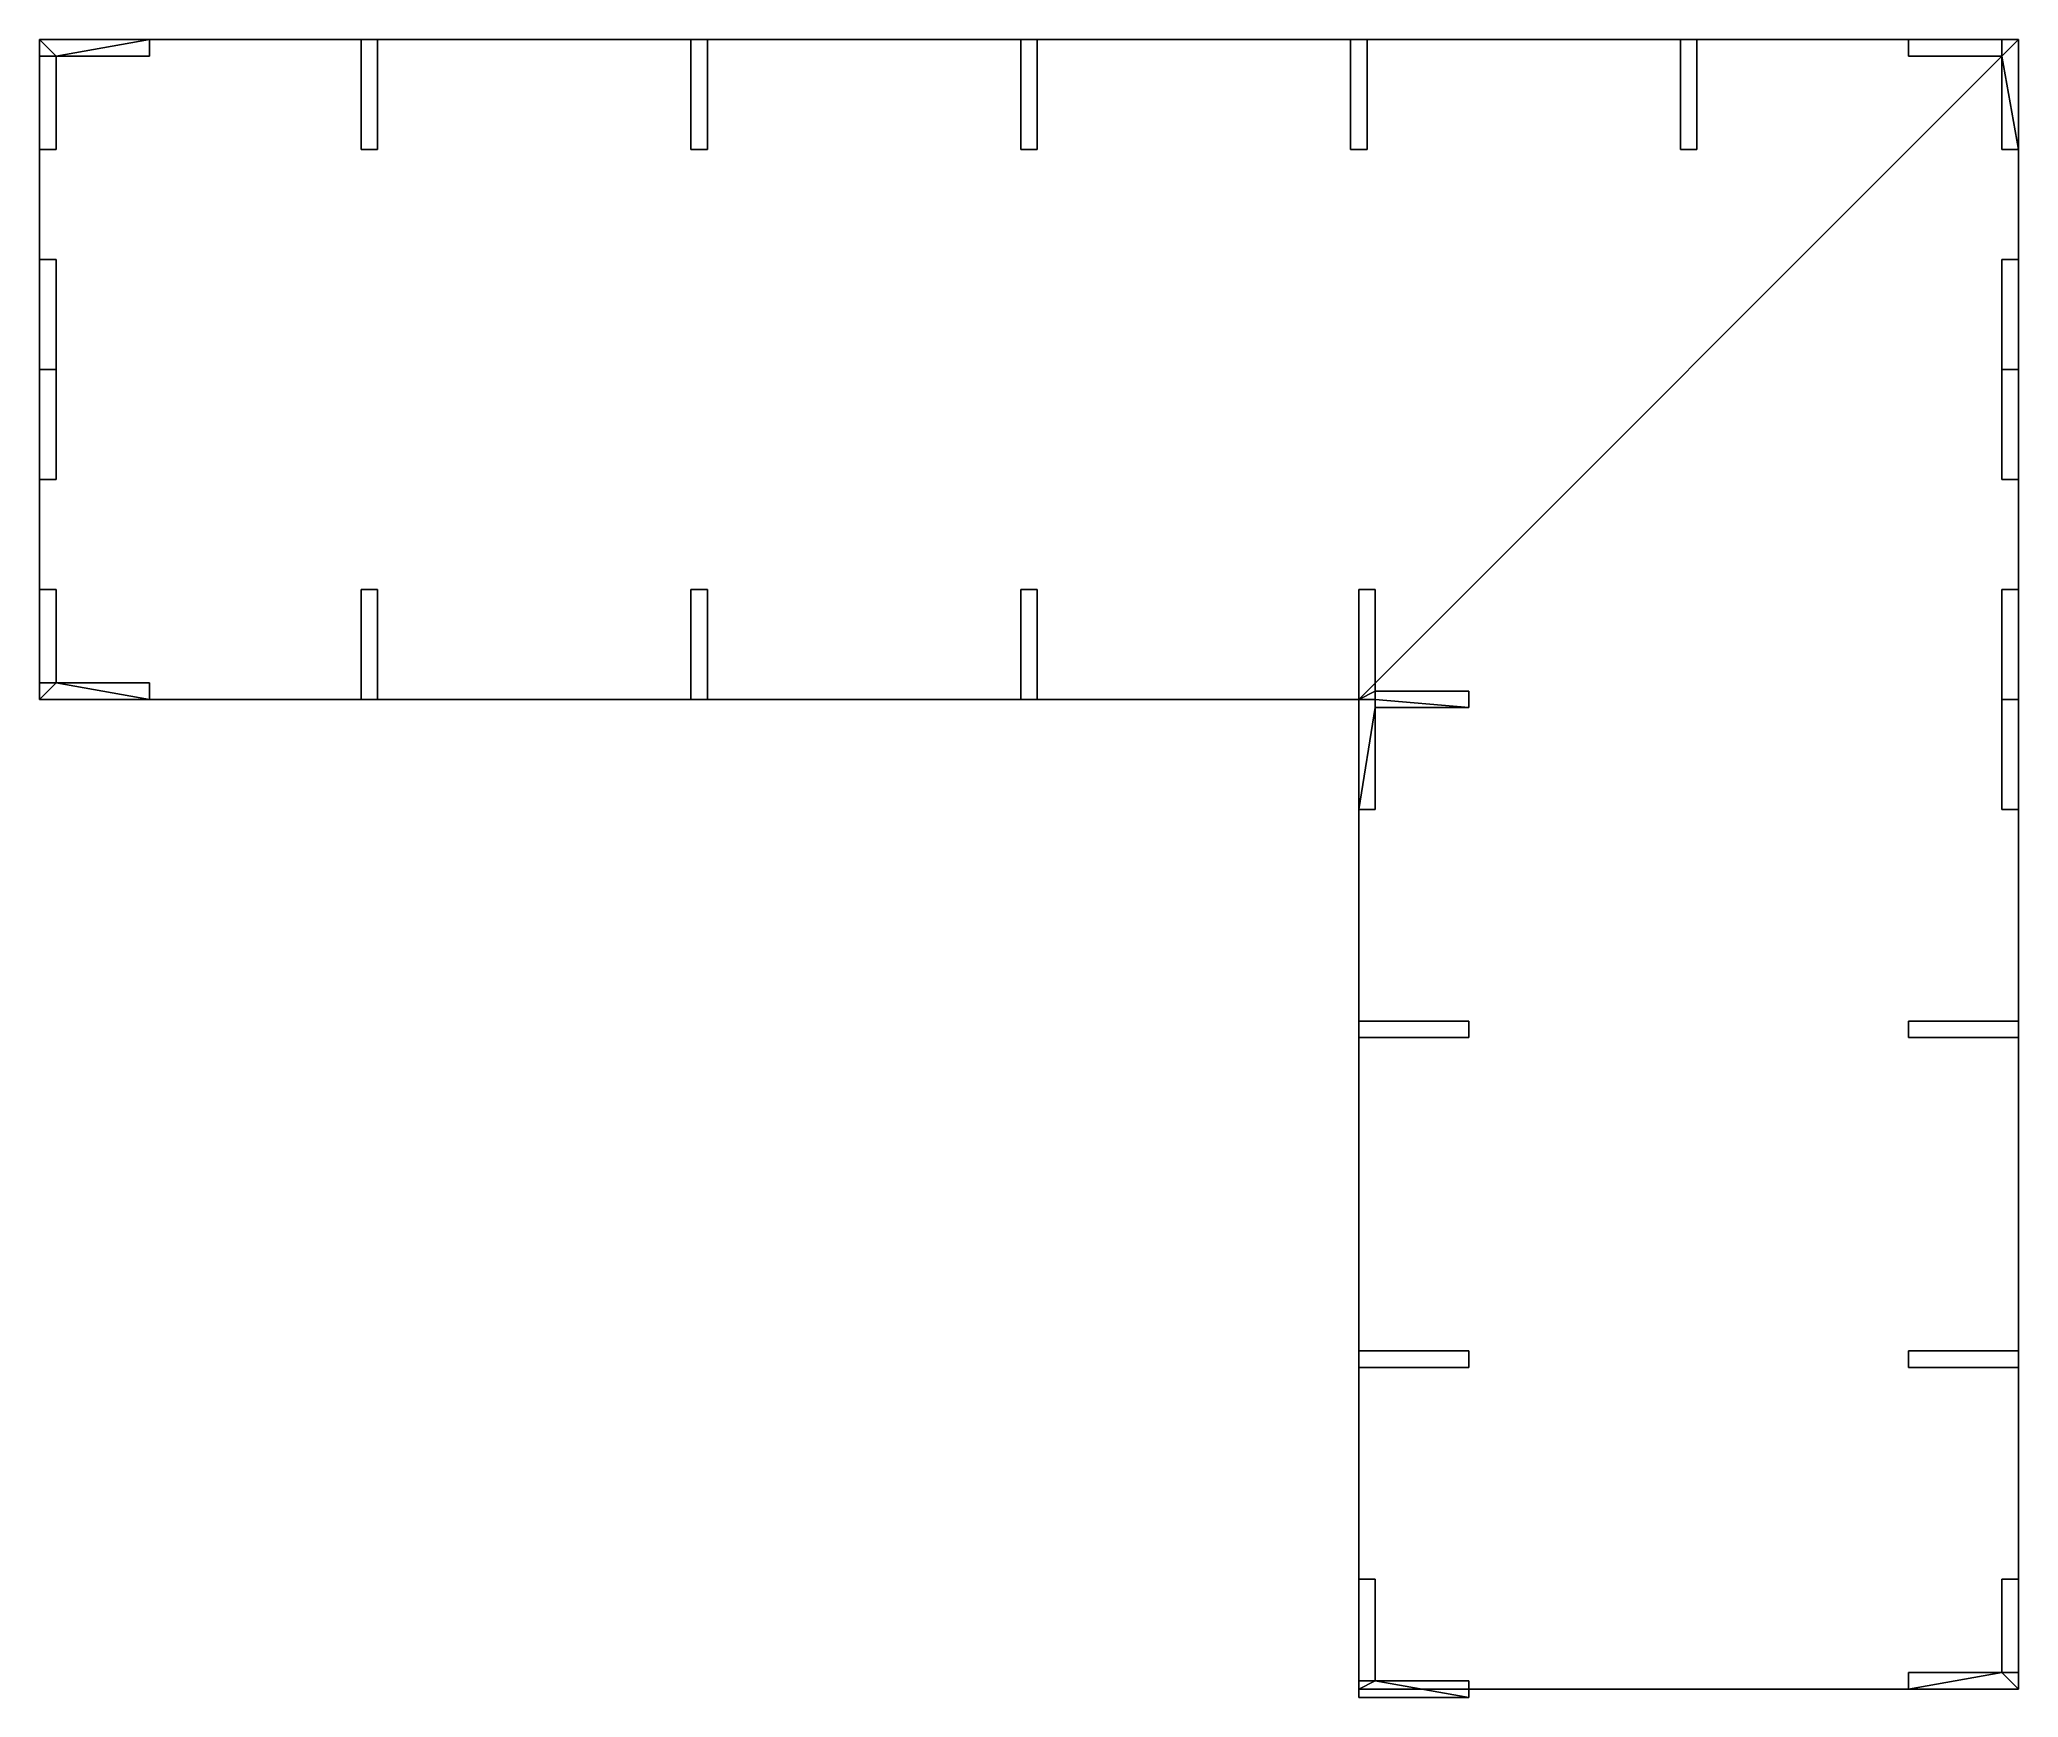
# Model space of a CAD drawing. Header units: millimetres. Extents: x 0 to 36000, y -150 to 30000.
import ezdxf

# ---------------------------------------------------------------- set-up
doc = ezdxf.new("R2010")
doc.units = ezdxf.units.MM
doc.layers.add('A-FLOR', color=192, linetype='Continuous', lineweight=9)
doc.layers.add('A-WALL', color=113, linetype='Continuous', lineweight=18)

msp = doc.modelspace()

# ---------------------------------------------------------------- meshes
at = {"layer": 'A-FLOR'}
mesh = msp.add_polyface(dxfattribs=at)
corners = [(36000, 30000, 3800), (36000, 0, 3800), (24000, 0, 3800), (24000, 18000, 3800), (0, 18000, 3800), (0, 30000, 3800)]
mesh.append_faces([[corners[k] for k in face] for face in [(1, 2, 3, 0)]], dxfattribs={"vtx2": -1})
mesh.append_faces([[corners[k] for k in face] for face in [(3, 4, 5, 0)]], dxfattribs={"vtx3": -1})
mesh = msp.add_polyface(dxfattribs=at)
corners = [(36000, 30000, 4000), (0, 30000, 4000), (0, 18000, 4000), (24000, 18000, 4000), (24000, 0, 4000), (36000, 0, 4000)]
mesh.append_faces([[corners[k] for k in face] for face in [(1, 2, 3, 0)]], dxfattribs={"vtx2": -1})
mesh.append_faces([[corners[k] for k in face] for face in [(3, 4, 5, 0)]], dxfattribs={"vtx3": -1})
mesh = msp.add_polyface(dxfattribs=at)
corners = [(0, 30000, 3800), (0, 18000, 3800), (0, 18000, 4000), (0, 30000, 4000)]
mesh.append_faces([[corners[k] for k in face] for face in [(0, 1, 2, 3)]])
mesh = msp.add_polyface(dxfattribs=at)
corners = [(36000, 30000, 3800), (0, 30000, 3800), (0, 30000, 4000), (36000, 30000, 4000)]
mesh.append_faces([[corners[k] for k in face] for face in [(0, 1, 2, 3)]])
mesh = msp.add_polyface(dxfattribs=at)
corners = [(36000, 30000, 7800), (36000, 0, 7800), (24000, 0, 7800), (24000, 18000, 7800), (0, 18000, 7800), (0, 30000, 7800)]
mesh.append_faces([[corners[k] for k in face] for face in [(1, 2, 3, 0)]], dxfattribs={"vtx2": -1})
mesh.append_faces([[corners[k] for k in face] for face in [(3, 4, 5, 0)]], dxfattribs={"vtx3": -1})
mesh = msp.add_polyface(dxfattribs=at)
corners = [(36000, 30000, 8000), (0, 30000, 8000), (0, 18000, 8000), (24000, 18000, 8000), (24000, 0, 8000), (36000, 0, 8000)]
mesh.append_faces([[corners[k] for k in face] for face in [(1, 2, 3, 0)]], dxfattribs={"vtx2": -1})
mesh.append_faces([[corners[k] for k in face] for face in [(3, 4, 5, 0)]], dxfattribs={"vtx3": -1})
mesh = msp.add_polyface(dxfattribs=at)
corners = [(0, 30000, 7800), (0, 18000, 7800), (0, 18000, 8000), (0, 30000, 8000)]
mesh.append_faces([[corners[k] for k in face] for face in [(0, 1, 2, 3)]])
mesh = msp.add_polyface(dxfattribs=at)
corners = [(36000, 30000, 7800), (0, 30000, 7800), (0, 30000, 8000), (36000, 30000, 8000)]
mesh.append_faces([[corners[k] for k in face] for face in [(0, 1, 2, 3)]])
mesh = msp.add_polyface(dxfattribs=at)
corners = [(36000, 30000, 11800), (36000, 0, 11800), (24000, 0, 11800), (24000, 18000, 11800), (0, 18000, 11800), (0, 30000, 11800)]
mesh.append_faces([[corners[k] for k in face] for face in [(1, 2, 3, 0)]], dxfattribs={"vtx2": -1})
mesh.append_faces([[corners[k] for k in face] for face in [(3, 4, 5, 0)]], dxfattribs={"vtx3": -1})
mesh = msp.add_polyface(dxfattribs=at)
corners = [(36000, 30000, 12000), (0, 30000, 12000), (0, 18000, 12000), (24000, 18000, 12000), (24000, 0, 12000), (36000, 0, 12000)]
mesh.append_faces([[corners[k] for k in face] for face in [(1, 2, 3, 0)]], dxfattribs={"vtx2": -1})
mesh.append_faces([[corners[k] for k in face] for face in [(3, 4, 5, 0)]], dxfattribs={"vtx3": -1})
mesh = msp.add_polyface(dxfattribs=at)
corners = [(0, 30000, 11800), (0, 18000, 11800), (0, 18000, 12000), (0, 30000, 12000)]
mesh.append_faces([[corners[k] for k in face] for face in [(0, 1, 2, 3)]])
mesh = msp.add_polyface(dxfattribs=at)
corners = [(36000, 30000, 11800), (0, 30000, 11800), (0, 30000, 12000), (36000, 30000, 12000)]
mesh.append_faces([[corners[k] for k in face] for face in [(0, 1, 2, 3)]])
mesh = msp.add_polyface(dxfattribs=at)
corners = [(36000, 30000, 15800), (36000, 0, 15800), (24000, 0, 15800), (24000, 18000, 15800), (0, 18000, 15800), (0, 30000, 15800)]
mesh.append_faces([[corners[k] for k in face] for face in [(1, 2, 3, 0)]], dxfattribs={"vtx2": -1})
mesh.append_faces([[corners[k] for k in face] for face in [(3, 4, 5, 0)]], dxfattribs={"vtx3": -1})
mesh = msp.add_polyface(dxfattribs=at)
corners = [(36000, 30000, 16000), (0, 30000, 16000), (0, 18000, 16000), (24000, 18000, 16000), (24000, 0, 16000), (36000, 0, 16000)]
mesh.append_faces([[corners[k] for k in face] for face in [(1, 2, 3, 0)]], dxfattribs={"vtx2": -1})
mesh.append_faces([[corners[k] for k in face] for face in [(3, 4, 5, 0)]], dxfattribs={"vtx3": -1})
mesh = msp.add_polyface(dxfattribs=at)
corners = [(0, 30000, 15800), (0, 18000, 15800), (0, 18000, 16000), (0, 30000, 16000)]
mesh.append_faces([[corners[k] for k in face] for face in [(0, 1, 2, 3)]])
mesh = msp.add_polyface(dxfattribs=at)
corners = [(36000, 30000, 15800), (0, 30000, 15800), (0, 30000, 16000), (36000, 30000, 16000)]
mesh.append_faces([[corners[k] for k in face] for face in [(0, 1, 2, 3)]])
mesh = msp.add_polyface(dxfattribs=at)
corners = [(36000, 30000, 19800), (36000, 0, 19800), (24000, 0, 19800), (24000, 18000, 19800), (0, 18000, 19800), (0, 30000, 19800)]
mesh.append_faces([[corners[k] for k in face] for face in [(1, 2, 3, 0)]], dxfattribs={"vtx2": -1})
mesh.append_faces([[corners[k] for k in face] for face in [(3, 4, 5, 0)]], dxfattribs={"vtx3": -1})
mesh = msp.add_polyface(dxfattribs=at)
corners = [(36000, 30000, 20000), (0, 30000, 20000), (0, 18000, 20000), (24000, 18000, 20000), (24000, 0, 20000), (36000, 0, 20000)]
mesh.append_faces([[corners[k] for k in face] for face in [(1, 2, 3, 0)]], dxfattribs={"vtx2": -1})
mesh.append_faces([[corners[k] for k in face] for face in [(3, 4, 5, 0)]], dxfattribs={"vtx3": -1})
mesh = msp.add_polyface(dxfattribs=at)
corners = [(0, 30000, 19800), (0, 18000, 19800), (0, 18000, 20000), (0, 30000, 20000)]
mesh.append_faces([[corners[k] for k in face] for face in [(0, 1, 2, 3)]])
mesh = msp.add_polyface(dxfattribs=at)
corners = [(36000, 30000, 19800), (0, 30000, 19800), (0, 30000, 20000), (36000, 30000, 20000)]
mesh.append_faces([[corners[k] for k in face] for face in [(3, 0, 1, 2)]])
mesh = msp.add_polyface(dxfattribs=at)
corners = [(36000, 30000, 23800), (36000, 0, 23800), (24000, 0, 23800), (24000, 18000, 23800), (0, 18000, 23800), (0, 30000, 23800)]
mesh.append_faces([[corners[k] for k in face] for face in [(1, 2, 3, 0)]], dxfattribs={"vtx2": -1})
mesh.append_faces([[corners[k] for k in face] for face in [(3, 4, 5, 0)]], dxfattribs={"vtx3": -1})
mesh = msp.add_polyface(dxfattribs=at)
corners = [(36000, 30000, 24000), (0, 30000, 24000), (0, 18000, 24000), (24000, 18000, 24000), (24000, 0, 24000), (36000, 0, 24000)]
mesh.append_faces([[corners[k] for k in face] for face in [(1, 2, 3, 0)]], dxfattribs={"vtx2": -1})
mesh.append_faces([[corners[k] for k in face] for face in [(3, 4, 5, 0)]], dxfattribs={"vtx3": -1})
mesh = msp.add_polyface(dxfattribs=at)
corners = [(0, 30000, 23800), (0, 18000, 23800), (0, 18000, 24000), (0, 30000, 24000)]
mesh.append_faces([[corners[k] for k in face] for face in [(0, 1, 2, 3)]])
mesh = msp.add_polyface(dxfattribs=at)
corners = [(36000, 30000, 23800), (0, 30000, 23800), (0, 30000, 24000), (36000, 30000, 24000)]
mesh.append_faces([[corners[k] for k in face] for face in [(3, 0, 1, 2)]])
mesh = msp.add_polyface(dxfattribs=at)
corners = [(36000, 30000, 27800), (36000, 0, 27800), (24000, 0, 27800), (24000, 18000, 27800), (0, 18000, 27800), (0, 30000, 27800)]
mesh.append_faces([[corners[k] for k in face] for face in [(1, 2, 3, 0)]], dxfattribs={"vtx2": -1})
mesh.append_faces([[corners[k] for k in face] for face in [(3, 4, 5, 0)]], dxfattribs={"vtx3": -1})
mesh = msp.add_polyface(dxfattribs=at)
corners = [(36000, 30000, 28000), (0, 30000, 28000), (0, 18000, 28000), (24000, 18000, 28000), (24000, 0, 28000), (36000, 0, 28000)]
mesh.append_faces([[corners[k] for k in face] for face in [(1, 2, 3, 0)]], dxfattribs={"vtx2": -1})
mesh.append_faces([[corners[k] for k in face] for face in [(3, 4, 5, 0)]], dxfattribs={"vtx3": -1})
mesh = msp.add_polyface(dxfattribs=at)
corners = [(0, 30000, 27800), (0, 18000, 27800), (0, 18000, 28000), (0, 30000, 28000)]
mesh.append_faces([[corners[k] for k in face] for face in [(0, 1, 2, 3)]])
mesh = msp.add_polyface(dxfattribs=at)
corners = [(36000, 30000, 27800), (0, 30000, 27800), (0, 30000, 28000), (36000, 30000, 28000)]
mesh.append_faces([[corners[k] for k in face] for face in [(3, 0, 1, 2)]])
mesh = msp.add_polyface(dxfattribs=at)
corners = [(36000, 30000, 31800), (36000, 0, 31800), (24000, 0, 31800), (24000, 18000, 31800), (0, 18000, 31800), (0, 30000, 31800)]
mesh.append_faces([[corners[k] for k in face] for face in [(1, 2, 3, 0)]], dxfattribs={"vtx2": -1})
mesh.append_faces([[corners[k] for k in face] for face in [(3, 4, 5, 0)]], dxfattribs={"vtx3": -1})
mesh = msp.add_polyface(dxfattribs=at)
corners = [(36000, 30000, 32000), (0, 30000, 32000), (0, 18000, 32000), (24000, 18000, 32000), (24000, 0, 32000), (36000, 0, 32000)]
mesh.append_faces([[corners[k] for k in face] for face in [(1, 2, 3, 0)]], dxfattribs={"vtx2": -1})
mesh.append_faces([[corners[k] for k in face] for face in [(3, 4, 5, 0)]], dxfattribs={"vtx3": -1})
mesh = msp.add_polyface(dxfattribs=at)
corners = [(0, 30000, 31800), (0, 18000, 31800), (0, 18000, 32000), (0, 30000, 32000)]
mesh.append_faces([[corners[k] for k in face] for face in [(0, 1, 2, 3)]])
mesh = msp.add_polyface(dxfattribs=at)
corners = [(36000, 30000, 31800), (0, 30000, 31800), (0, 30000, 32000), (36000, 30000, 32000)]
mesh.append_faces([[corners[k] for k in face] for face in [(3, 0, 1, 2)]])
mesh = msp.add_polyface(dxfattribs=at)
corners = [(36000, 30000, 35800), (36000, 0, 35800), (24000, 0, 35800), (24000, 18000, 35800), (0, 18000, 35800), (0, 30000, 35800)]
mesh.append_faces([[corners[k] for k in face] for face in [(1, 2, 3, 0)]], dxfattribs={"vtx2": -1})
mesh.append_faces([[corners[k] for k in face] for face in [(3, 4, 5, 0)]], dxfattribs={"vtx3": -1})
mesh = msp.add_polyface(dxfattribs=at)
corners = [(36000, 30000, 36000), (0, 30000, 36000), (0, 18000, 36000), (24000, 18000, 36000), (24000, 0, 36000), (36000, 0, 36000)]
mesh.append_faces([[corners[k] for k in face] for face in [(1, 2, 3, 0)]], dxfattribs={"vtx2": -1})
mesh.append_faces([[corners[k] for k in face] for face in [(3, 4, 5, 0)]], dxfattribs={"vtx3": -1})
mesh = msp.add_polyface(dxfattribs=at)
corners = [(0, 30000, 35800), (0, 18000, 35800), (0, 18000, 36000), (0, 30000, 36000)]
mesh.append_faces([[corners[k] for k in face] for face in [(0, 1, 2, 3)]])
mesh = msp.add_polyface(dxfattribs=at)
corners = [(36000, 30000, 35800), (0, 30000, 35800), (0, 30000, 36000), (36000, 30000, 36000)]
mesh.append_faces([[corners[k] for k in face] for face in [(3, 0, 1, 2)]])
mesh = msp.add_polyface(dxfattribs=at)
corners = [(36000, 30000, 39800), (36000, 0, 39800), (24000, 0, 39800), (24000, 18000, 39800), (0, 18000, 39800), (0, 30000, 39800)]
mesh.append_faces([[corners[k] for k in face] for face in [(1, 2, 3, 0)]], dxfattribs={"vtx2": -1})
mesh.append_faces([[corners[k] for k in face] for face in [(3, 4, 5, 0)]], dxfattribs={"vtx3": -1})
mesh = msp.add_polyface(dxfattribs=at)
corners = [(36000, 30000, 40000), (0, 30000, 40000), (0, 18000, 40000), (24000, 18000, 40000), (24000, 0, 40000), (36000, 0, 40000)]
mesh.append_faces([[corners[k] for k in face] for face in [(1, 2, 3, 0)]], dxfattribs={"vtx2": -1})
mesh.append_faces([[corners[k] for k in face] for face in [(3, 4, 5, 0)]], dxfattribs={"vtx3": -1})
mesh = msp.add_polyface(dxfattribs=at)
corners = [(0, 30000, 39800), (0, 18000, 39800), (0, 18000, 40000), (0, 30000, 40000)]
mesh.append_faces([[corners[k] for k in face] for face in [(0, 1, 2, 3)]])
mesh = msp.add_polyface(dxfattribs=at)
corners = [(36000, 30000, 39800), (0, 30000, 39800), (0, 30000, 40000), (36000, 30000, 40000)]
mesh.append_faces([[corners[k] for k in face] for face in [(3, 0, 1, 2)]])
mesh = msp.add_polyface(dxfattribs=at)
corners = [(36000, 0, 3800), (36000, 30000, 3800), (36000, 30000, 4000), (36000, 0, 4000)]
mesh.append_faces([[corners[k] for k in face] for face in [(3, 0, 1, 2)]])
mesh = msp.add_polyface(dxfattribs=at)
corners = [(36000, 0, 7800), (36000, 30000, 7800), (36000, 30000, 8000), (36000, 0, 8000)]
mesh.append_faces([[corners[k] for k in face] for face in [(3, 0, 1, 2)]])
mesh = msp.add_polyface(dxfattribs=at)
corners = [(36000, 0, 11800), (36000, 30000, 11800), (36000, 30000, 12000), (36000, 0, 12000)]
mesh.append_faces([[corners[k] for k in face] for face in [(3, 0, 1, 2)]])
mesh = msp.add_polyface(dxfattribs=at)
corners = [(36000, 0, 15800), (36000, 30000, 15800), (36000, 30000, 16000), (36000, 0, 16000)]
mesh.append_faces([[corners[k] for k in face] for face in [(3, 0, 1, 2)]])
mesh = msp.add_polyface(dxfattribs=at)
corners = [(36000, 0, 19800), (36000, 30000, 19800), (36000, 30000, 20000), (36000, 0, 20000)]
mesh.append_faces([[corners[k] for k in face] for face in [(3, 0, 1, 2)]])
mesh = msp.add_polyface(dxfattribs=at)
corners = [(36000, 0, 23800), (36000, 30000, 23800), (36000, 30000, 24000), (36000, 0, 24000)]
mesh.append_faces([[corners[k] for k in face] for face in [(3, 0, 1, 2)]])
mesh = msp.add_polyface(dxfattribs=at)
corners = [(36000, 0, 27800), (36000, 30000, 27800), (36000, 30000, 28000), (36000, 0, 28000)]
mesh.append_faces([[corners[k] for k in face] for face in [(3, 0, 1, 2)]])
mesh = msp.add_polyface(dxfattribs=at)
corners = [(36000, 0, 31800), (36000, 30000, 31800), (36000, 30000, 32000), (36000, 0, 32000)]
mesh.append_faces([[corners[k] for k in face] for face in [(3, 0, 1, 2)]])
mesh = msp.add_polyface(dxfattribs=at)
corners = [(36000, 0, 35800), (36000, 30000, 35800), (36000, 30000, 36000), (36000, 0, 36000)]
mesh.append_faces([[corners[k] for k in face] for face in [(3, 0, 1, 2)]])
mesh = msp.add_polyface(dxfattribs=at)
corners = [(36000, 0, 39800), (36000, 30000, 39800), (36000, 30000, 40000), (36000, 0, 40000)]
mesh.append_faces([[corners[k] for k in face] for face in [(3, 0, 1, 2)]])
mesh = msp.add_polyface(dxfattribs=at)
corners = [(0, 18000, 3800), (24000, 18000, 3800), (24000, 18000, 4000), (0, 18000, 4000)]
mesh.append_faces([[corners[k] for k in face] for face in [(0, 1, 2, 3)]])
mesh = msp.add_polyface(dxfattribs=at)
corners = [(0, 18000, 7800), (24000, 18000, 7800), (24000, 18000, 8000), (0, 18000, 8000)]
mesh.append_faces([[corners[k] for k in face] for face in [(0, 1, 2, 3)]])
mesh = msp.add_polyface(dxfattribs=at)
corners = [(0, 18000, 11800), (24000, 18000, 11800), (24000, 18000, 12000), (0, 18000, 12000)]
mesh.append_faces([[corners[k] for k in face] for face in [(0, 1, 2, 3)]])
mesh = msp.add_polyface(dxfattribs=at)
corners = [(0, 18000, 15800), (24000, 18000, 15800), (24000, 18000, 16000), (0, 18000, 16000)]
mesh.append_faces([[corners[k] for k in face] for face in [(0, 1, 2, 3)]])
mesh = msp.add_polyface(dxfattribs=at)
corners = [(0, 18000, 19800), (24000, 18000, 19800), (24000, 18000, 20000), (0, 18000, 20000)]
mesh.append_faces([[corners[k] for k in face] for face in [(0, 1, 2, 3)]])
mesh = msp.add_polyface(dxfattribs=at)
corners = [(0, 18000, 23800), (24000, 18000, 23800), (24000, 18000, 24000), (0, 18000, 24000)]
mesh.append_faces([[corners[k] for k in face] for face in [(0, 1, 2, 3)]])
mesh = msp.add_polyface(dxfattribs=at)
corners = [(0, 18000, 27800), (24000, 18000, 27800), (24000, 18000, 28000), (0, 18000, 28000)]
mesh.append_faces([[corners[k] for k in face] for face in [(0, 1, 2, 3)]])
mesh = msp.add_polyface(dxfattribs=at)
corners = [(0, 18000, 31800), (24000, 18000, 31800), (24000, 18000, 32000), (0, 18000, 32000)]
mesh.append_faces([[corners[k] for k in face] for face in [(0, 1, 2, 3)]])
mesh = msp.add_polyface(dxfattribs=at)
corners = [(0, 18000, 35800), (24000, 18000, 35800), (24000, 18000, 36000), (0, 18000, 36000)]
mesh.append_faces([[corners[k] for k in face] for face in [(0, 1, 2, 3)]])
mesh = msp.add_polyface(dxfattribs=at)
corners = [(0, 18000, 39800), (24000, 18000, 39800), (24000, 18000, 40000), (0, 18000, 40000)]
mesh.append_faces([[corners[k] for k in face] for face in [(0, 1, 2, 3)]])
mesh = msp.add_polyface(dxfattribs=at)
corners = [(24000, 18000, 3800), (24000, 0, 3800), (24000, 0, 4000), (24000, 18000, 4000)]
mesh.append_faces([[corners[k] for k in face] for face in [(0, 1, 2, 3)]])
mesh = msp.add_polyface(dxfattribs=at)
corners = [(24000, 18000, 7800), (24000, 0, 7800), (24000, 0, 8000), (24000, 18000, 8000)]
mesh.append_faces([[corners[k] for k in face] for face in [(0, 1, 2, 3)]])
mesh = msp.add_polyface(dxfattribs=at)
corners = [(24000, 18000, 11800), (24000, 0, 11800), (24000, 0, 12000), (24000, 18000, 12000)]
mesh.append_faces([[corners[k] for k in face] for face in [(0, 1, 2, 3)]])
mesh = msp.add_polyface(dxfattribs=at)
corners = [(24000, 18000, 15800), (24000, 0, 15800), (24000, 0, 16000), (24000, 18000, 16000)]
mesh.append_faces([[corners[k] for k in face] for face in [(0, 1, 2, 3)]])
mesh = msp.add_polyface(dxfattribs=at)
corners = [(24000, 18000, 19800), (24000, 0, 19800), (24000, 0, 20000), (24000, 18000, 20000)]
mesh.append_faces([[corners[k] for k in face] for face in [(0, 1, 2, 3)]])
mesh = msp.add_polyface(dxfattribs=at)
corners = [(24000, 18000, 23800), (24000, 0, 23800), (24000, 0, 24000), (24000, 18000, 24000)]
mesh.append_faces([[corners[k] for k in face] for face in [(0, 1, 2, 3)]])
mesh = msp.add_polyface(dxfattribs=at)
corners = [(24000, 18000, 27800), (24000, 0, 27800), (24000, 0, 28000), (24000, 18000, 28000)]
mesh.append_faces([[corners[k] for k in face] for face in [(0, 1, 2, 3)]])
mesh = msp.add_polyface(dxfattribs=at)
corners = [(24000, 18000, 31800), (24000, 0, 31800), (24000, 0, 32000), (24000, 18000, 32000)]
mesh.append_faces([[corners[k] for k in face] for face in [(0, 1, 2, 3)]])
mesh = msp.add_polyface(dxfattribs=at)
corners = [(24000, 18000, 35800), (24000, 0, 35800), (24000, 0, 36000), (24000, 18000, 36000)]
mesh.append_faces([[corners[k] for k in face] for face in [(0, 1, 2, 3)]])
mesh = msp.add_polyface(dxfattribs=at)
corners = [(24000, 18000, 39800), (24000, 0, 39800), (24000, 0, 40000), (24000, 18000, 40000)]
mesh.append_faces([[corners[k] for k in face] for face in [(0, 1, 2, 3)]])
mesh = msp.add_polyface(dxfattribs=at)
corners = [(24000, 0, 3800), (36000, 0, 3800), (36000, 0, 4000), (24000, 0, 4000)]
mesh.append_faces([[corners[k] for k in face] for face in [(0, 1, 2, 3)]])
mesh = msp.add_polyface(dxfattribs=at)
corners = [(24000, 0, 7800), (36000, 0, 7800), (36000, 0, 8000), (24000, 0, 8000)]
mesh.append_faces([[corners[k] for k in face] for face in [(0, 1, 2, 3)]])
mesh = msp.add_polyface(dxfattribs=at)
corners = [(24000, 0, 11800), (36000, 0, 11800), (36000, 0, 12000), (24000, 0, 12000)]
mesh.append_faces([[corners[k] for k in face] for face in [(0, 1, 2, 3)]])
mesh = msp.add_polyface(dxfattribs=at)
corners = [(24000, 0, 15800), (36000, 0, 15800), (36000, 0, 16000), (24000, 0, 16000)]
mesh.append_faces([[corners[k] for k in face] for face in [(0, 1, 2, 3)]])
mesh = msp.add_polyface(dxfattribs=at)
corners = [(24000, 0, 19800), (36000, 0, 19800), (36000, 0, 20000), (24000, 0, 20000)]
mesh.append_faces([[corners[k] for k in face] for face in [(0, 1, 2, 3)]])
mesh = msp.add_polyface(dxfattribs=at)
corners = [(24000, 0, 23800), (36000, 0, 23800), (36000, 0, 24000), (24000, 0, 24000)]
mesh.append_faces([[corners[k] for k in face] for face in [(0, 1, 2, 3)]])
mesh = msp.add_polyface(dxfattribs=at)
corners = [(24000, 0, 27800), (36000, 0, 27800), (36000, 0, 28000), (24000, 0, 28000)]
mesh.append_faces([[corners[k] for k in face] for face in [(0, 1, 2, 3)]])
mesh = msp.add_polyface(dxfattribs=at)
corners = [(24000, 0, 31800), (36000, 0, 31800), (36000, 0, 32000), (24000, 0, 32000)]
mesh.append_faces([[corners[k] for k in face] for face in [(0, 1, 2, 3)]])
mesh = msp.add_polyface(dxfattribs=at)
corners = [(24000, 0, 35800), (36000, 0, 35800), (36000, 0, 36000), (24000, 0, 36000)]
mesh.append_faces([[corners[k] for k in face] for face in [(0, 1, 2, 3)]])
mesh = msp.add_polyface(dxfattribs=at)
corners = [(24000, 0, 39800), (36000, 0, 39800), (36000, 0, 40000), (24000, 0, 40000)]
mesh.append_faces([[corners[k] for k in face] for face in [(0, 1, 2, 3)]])
at = {"layer": 'A-WALL'}
mesh = msp.add_polyface(dxfattribs=at)
corners = [(0, 30000), (0, 30000, 3800), (2000, 30000, 3800), (2000, 30000)]
mesh.append_faces([[corners[k] for k in face] for face in [(2, 3, 0, 1)]])
mesh = msp.add_polyface(dxfattribs=at)
corners = [(2000, 29700), (300, 29700), (0, 29700), (0, 30000), (2000, 30000)]
mesh.append_faces([[corners[k] for k in face] for face in [(1, 4, 0)]], dxfattribs={"vtx0": -1})
mesh.append_faces([[corners[k] for k in face] for face in [(3, 4, 1, 2)]], dxfattribs={"vtx1": -1})
mesh = msp.add_polyface(dxfattribs=at)
corners = [(0, 29700), (0, 29700, 3800), (0, 30000, 3800), (0, 30000)]
mesh.append_faces([[corners[k] for k in face] for face in [(2, 3, 0, 1)]])
mesh = msp.add_polyface(dxfattribs=at)
corners = [(0, 29700, 3800), (300, 29700, 3800), (2000, 29700, 3800), (2000, 30000, 3800), (0, 30000, 3800)]
mesh.append_faces([[corners[k] for k in face] for face in [(3, 4, 1, 2)]], dxfattribs={"vtx1": -1})
mesh.append_faces([[corners[k] for k in face] for face in [(4, 0, 1)]], dxfattribs={"vtx2": -1})
mesh = msp.add_polyface(dxfattribs=at)
corners = [(0, 30000, 4000), (0, 30000, 7800), (2000, 30000, 7800), (2000, 30000, 4000)]
mesh.append_faces([[corners[k] for k in face] for face in [(2, 3, 0, 1)]])
mesh = msp.add_polyface(dxfattribs=at)
corners = [(2000, 29700, 4000), (300, 29700, 4000), (0, 29700, 4000), (0, 30000, 4000), (2000, 30000, 4000)]
mesh.append_faces([[corners[k] for k in face] for face in [(1, 4, 0)]], dxfattribs={"vtx0": -1})
mesh.append_faces([[corners[k] for k in face] for face in [(3, 4, 1, 2)]], dxfattribs={"vtx1": -1})
mesh = msp.add_polyface(dxfattribs=at)
corners = [(0, 29700, 4000), (0, 29700, 7800), (0, 30000, 7800), (0, 30000, 4000)]
mesh.append_faces([[corners[k] for k in face] for face in [(2, 3, 0, 1)]])
mesh = msp.add_polyface(dxfattribs=at)
corners = [(0, 29700, 7800), (300, 29700, 7800), (2000, 29700, 7800), (2000, 30000, 7800), (0, 30000, 7800)]
mesh.append_faces([[corners[k] for k in face] for face in [(3, 4, 1, 2)]], dxfattribs={"vtx1": -1})
mesh.append_faces([[corners[k] for k in face] for face in [(4, 0, 1)]], dxfattribs={"vtx2": -1})
mesh = msp.add_polyface(dxfattribs=at)
corners = [(0, 30000, 8000), (0, 30000, 11800), (2000, 30000, 11800), (2000, 30000, 8000)]
mesh.append_faces([[corners[k] for k in face] for face in [(2, 3, 0, 1)]])
mesh = msp.add_polyface(dxfattribs=at)
corners = [(2000, 29700, 8000), (300, 29700, 8000), (0, 29700, 8000), (0, 30000, 8000), (2000, 30000, 8000)]
mesh.append_faces([[corners[k] for k in face] for face in [(1, 4, 0)]], dxfattribs={"vtx0": -1})
mesh.append_faces([[corners[k] for k in face] for face in [(3, 4, 1, 2)]], dxfattribs={"vtx1": -1})
mesh = msp.add_polyface(dxfattribs=at)
corners = [(0, 29700, 8000), (0, 29700, 11800), (0, 30000, 11800), (0, 30000, 8000)]
mesh.append_faces([[corners[k] for k in face] for face in [(2, 3, 0, 1)]])
mesh = msp.add_polyface(dxfattribs=at)
corners = [(0, 29700, 11800), (300, 29700, 11800), (2000, 29700, 11800), (2000, 30000, 11800), (0, 30000, 11800)]
mesh.append_faces([[corners[k] for k in face] for face in [(3, 4, 1, 2)]], dxfattribs={"vtx1": -1})
mesh.append_faces([[corners[k] for k in face] for face in [(4, 0, 1)]], dxfattribs={"vtx2": -1})
mesh = msp.add_polyface(dxfattribs=at)
corners = [(0, 30000, 12000), (0, 30000, 15800), (2000, 30000, 15800), (2000, 30000, 12000)]
mesh.append_faces([[corners[k] for k in face] for face in [(2, 3, 0, 1)]])
mesh = msp.add_polyface(dxfattribs=at)
corners = [(2000, 29700, 12000), (300, 29700, 12000), (0, 29700, 12000), (0, 30000, 12000), (2000, 30000, 12000)]
mesh.append_faces([[corners[k] for k in face] for face in [(1, 4, 0)]], dxfattribs={"vtx0": -1})
mesh.append_faces([[corners[k] for k in face] for face in [(3, 4, 1, 2)]], dxfattribs={"vtx1": -1})
mesh = msp.add_polyface(dxfattribs=at)
corners = [(0, 29700, 12000), (0, 29700, 15800), (0, 30000, 15800), (0, 30000, 12000)]
mesh.append_faces([[corners[k] for k in face] for face in [(2, 3, 0, 1)]])
mesh = msp.add_polyface(dxfattribs=at)
corners = [(0, 29700, 15800), (300, 29700, 15800), (2000, 29700, 15800), (2000, 30000, 15800), (0, 30000, 15800)]
mesh.append_faces([[corners[k] for k in face] for face in [(3, 4, 1, 2)]], dxfattribs={"vtx1": -1})
mesh.append_faces([[corners[k] for k in face] for face in [(4, 0, 1)]], dxfattribs={"vtx2": -1})
mesh = msp.add_polyface(dxfattribs=at)
corners = [(0, 30000, 16000), (0, 30000, 19800), (2000, 30000, 19800), (2000, 30000, 16000)]
mesh.append_faces([[corners[k] for k in face] for face in [(2, 3, 0, 1)]])
mesh = msp.add_polyface(dxfattribs=at)
corners = [(2000, 29700, 16000), (300, 29700, 16000), (0, 29700, 16000), (0, 30000, 16000), (2000, 30000, 16000)]
mesh.append_faces([[corners[k] for k in face] for face in [(1, 4, 0)]], dxfattribs={"vtx0": -1})
mesh.append_faces([[corners[k] for k in face] for face in [(3, 4, 1, 2)]], dxfattribs={"vtx1": -1})
mesh = msp.add_polyface(dxfattribs=at)
corners = [(0, 29700, 16000), (0, 29700, 19800), (0, 30000, 19800), (0, 30000, 16000)]
mesh.append_faces([[corners[k] for k in face] for face in [(2, 3, 0, 1)]])
mesh = msp.add_polyface(dxfattribs=at)
corners = [(0, 29700, 19800), (300, 29700, 19800), (2000, 29700, 19800), (2000, 30000, 19800), (0, 30000, 19800)]
mesh.append_faces([[corners[k] for k in face] for face in [(3, 4, 1, 2)]], dxfattribs={"vtx1": -1})
mesh.append_faces([[corners[k] for k in face] for face in [(4, 0, 1)]], dxfattribs={"vtx2": -1})
mesh = msp.add_polyface(dxfattribs=at)
corners = [(0, 30000, 20000), (0, 30000, 23800), (2000, 30000, 23800), (2000, 30000, 20000)]
mesh.append_faces([[corners[k] for k in face] for face in [(2, 3, 0, 1)]])
mesh = msp.add_polyface(dxfattribs=at)
corners = [(2000, 29700, 20000), (300, 29700, 20000), (0, 29700, 20000), (0, 30000, 20000), (2000, 30000, 20000)]
mesh.append_faces([[corners[k] for k in face] for face in [(1, 4, 0)]], dxfattribs={"vtx0": -1})
mesh.append_faces([[corners[k] for k in face] for face in [(3, 4, 1, 2)]], dxfattribs={"vtx1": -1})
mesh = msp.add_polyface(dxfattribs=at)
corners = [(0, 29700, 20000), (0, 29700, 23800), (0, 30000, 23800), (0, 30000, 20000)]
mesh.append_faces([[corners[k] for k in face] for face in [(2, 3, 0, 1)]])
mesh = msp.add_polyface(dxfattribs=at)
corners = [(0, 29700, 23800), (300, 29700, 23800), (2000, 29700, 23800), (2000, 30000, 23800), (0, 30000, 23800)]
mesh.append_faces([[corners[k] for k in face] for face in [(3, 4, 1, 2)]], dxfattribs={"vtx1": -1})
mesh.append_faces([[corners[k] for k in face] for face in [(4, 0, 1)]], dxfattribs={"vtx2": -1})
mesh = msp.add_polyface(dxfattribs=at)
corners = [(0, 30000, 24000), (0, 30000, 27800), (2000, 30000, 27800), (2000, 30000, 24000)]
mesh.append_faces([[corners[k] for k in face] for face in [(2, 3, 0, 1)]])
mesh = msp.add_polyface(dxfattribs=at)
corners = [(2000, 29700, 24000), (300, 29700, 24000), (0, 29700, 24000), (0, 30000, 24000), (2000, 30000, 24000)]
mesh.append_faces([[corners[k] for k in face] for face in [(1, 4, 0)]], dxfattribs={"vtx0": -1})
mesh.append_faces([[corners[k] for k in face] for face in [(3, 4, 1, 2)]], dxfattribs={"vtx1": -1})
mesh = msp.add_polyface(dxfattribs=at)
corners = [(0, 29700, 24000), (0, 29700, 27800), (0, 30000, 27800), (0, 30000, 24000)]
mesh.append_faces([[corners[k] for k in face] for face in [(2, 3, 0, 1)]])
mesh = msp.add_polyface(dxfattribs=at)
corners = [(0, 29700, 27800), (300, 29700, 27800), (2000, 29700, 27800), (2000, 30000, 27800), (0, 30000, 27800)]
mesh.append_faces([[corners[k] for k in face] for face in [(3, 4, 1, 2)]], dxfattribs={"vtx1": -1})
mesh.append_faces([[corners[k] for k in face] for face in [(4, 0, 1)]], dxfattribs={"vtx2": -1})
mesh = msp.add_polyface(dxfattribs=at)
corners = [(0, 30000, 28000), (0, 30000, 31800), (2000, 30000, 31800), (2000, 30000, 28000)]
mesh.append_faces([[corners[k] for k in face] for face in [(2, 3, 0, 1)]])
mesh = msp.add_polyface(dxfattribs=at)
corners = [(2000, 29700, 28000), (300, 29700, 28000), (0, 29700, 28000), (0, 30000, 28000), (2000, 30000, 28000)]
mesh.append_faces([[corners[k] for k in face] for face in [(1, 4, 0)]], dxfattribs={"vtx0": -1})
mesh.append_faces([[corners[k] for k in face] for face in [(3, 4, 1, 2)]], dxfattribs={"vtx1": -1})
mesh = msp.add_polyface(dxfattribs=at)
corners = [(0, 29700, 28000), (0, 29700, 31800), (0, 30000, 31800), (0, 30000, 28000)]
mesh.append_faces([[corners[k] for k in face] for face in [(2, 3, 0, 1)]])
mesh = msp.add_polyface(dxfattribs=at)
corners = [(0, 29700, 31800), (300, 29700, 31800), (2000, 29700, 31800), (2000, 30000, 31800), (0, 30000, 31800)]
mesh.append_faces([[corners[k] for k in face] for face in [(3, 4, 1, 2)]], dxfattribs={"vtx1": -1})
mesh.append_faces([[corners[k] for k in face] for face in [(4, 0, 1)]], dxfattribs={"vtx2": -1})
mesh = msp.add_polyface(dxfattribs=at)
corners = [(0, 30000, 32000), (0, 30000, 35800), (2000, 30000, 35800), (2000, 30000, 32000)]
mesh.append_faces([[corners[k] for k in face] for face in [(2, 3, 0, 1)]])
mesh = msp.add_polyface(dxfattribs=at)
corners = [(2000, 29700, 32000), (300, 29700, 32000), (0, 29700, 32000), (0, 30000, 32000), (2000, 30000, 32000)]
mesh.append_faces([[corners[k] for k in face] for face in [(1, 4, 0)]], dxfattribs={"vtx0": -1})
mesh.append_faces([[corners[k] for k in face] for face in [(3, 4, 1, 2)]], dxfattribs={"vtx1": -1})
mesh = msp.add_polyface(dxfattribs=at)
corners = [(0, 29700, 32000), (0, 29700, 35800), (0, 30000, 35800), (0, 30000, 32000)]
mesh.append_faces([[corners[k] for k in face] for face in [(2, 3, 0, 1)]])
mesh = msp.add_polyface(dxfattribs=at)
corners = [(0, 29700, 35800), (300, 29700, 35800), (2000, 29700, 35800), (2000, 30000, 35800), (0, 30000, 35800)]
mesh.append_faces([[corners[k] for k in face] for face in [(3, 4, 1, 2)]], dxfattribs={"vtx1": -1})
mesh.append_faces([[corners[k] for k in face] for face in [(4, 0, 1)]], dxfattribs={"vtx2": -1})
mesh = msp.add_polyface(dxfattribs=at)
corners = [(0, 30000, 36000), (0, 30000, 39800), (2000, 30000, 39800), (2000, 30000, 36000)]
mesh.append_faces([[corners[k] for k in face] for face in [(2, 3, 0, 1)]])
mesh = msp.add_polyface(dxfattribs=at)
corners = [(2000, 29700, 36000), (300, 29700, 36000), (0, 29700, 36000), (0, 30000, 36000), (2000, 30000, 36000)]
mesh.append_faces([[corners[k] for k in face] for face in [(1, 4, 0)]], dxfattribs={"vtx0": -1})
mesh.append_faces([[corners[k] for k in face] for face in [(3, 4, 1, 2)]], dxfattribs={"vtx1": -1})
mesh = msp.add_polyface(dxfattribs=at)
corners = [(0, 29700, 36000), (0, 29700, 39800), (0, 30000, 39800), (0, 30000, 36000)]
mesh.append_faces([[corners[k] for k in face] for face in [(2, 3, 0, 1)]])
mesh = msp.add_polyface(dxfattribs=at)
corners = [(0, 29700, 39800), (300, 29700, 39800), (2000, 29700, 39800), (2000, 30000, 39800), (0, 30000, 39800)]
mesh.append_faces([[corners[k] for k in face] for face in [(3, 4, 1, 2)]], dxfattribs={"vtx1": -1})
mesh.append_faces([[corners[k] for k in face] for face in [(4, 0, 1)]], dxfattribs={"vtx2": -1})
mesh = msp.add_polyface(dxfattribs=at)
corners = [(2000, 29700, 3800), (2000, 29700), (2000, 30000), (2000, 30000, 3800)]
mesh.append_faces([[corners[k] for k in face] for face in [(0, 1, 2, 3)]])
mesh = msp.add_polyface(dxfattribs=at)
corners = [(2000, 29700, 7800), (2000, 29700, 4000), (2000, 30000, 4000), (2000, 30000, 7800)]
mesh.append_faces([[corners[k] for k in face] for face in [(0, 1, 2, 3)]])
mesh = msp.add_polyface(dxfattribs=at)
corners = [(2000, 29700, 11800), (2000, 29700, 8000), (2000, 30000, 8000), (2000, 30000, 11800)]
mesh.append_faces([[corners[k] for k in face] for face in [(0, 1, 2, 3)]])
mesh = msp.add_polyface(dxfattribs=at)
corners = [(2000, 29700, 15800), (2000, 29700, 12000), (2000, 30000, 12000), (2000, 30000, 15800)]
mesh.append_faces([[corners[k] for k in face] for face in [(0, 1, 2, 3)]])
mesh = msp.add_polyface(dxfattribs=at)
corners = [(2000, 29700, 19800), (2000, 29700, 16000), (2000, 30000, 16000), (2000, 30000, 19800)]
mesh.append_faces([[corners[k] for k in face] for face in [(0, 1, 2, 3)]])
mesh = msp.add_polyface(dxfattribs=at)
corners = [(2000, 29700, 23800), (2000, 29700, 20000), (2000, 30000, 20000), (2000, 30000, 23800)]
mesh.append_faces([[corners[k] for k in face] for face in [(0, 1, 2, 3)]])
mesh = msp.add_polyface(dxfattribs=at)
corners = [(2000, 29700, 27800), (2000, 29700, 24000), (2000, 30000, 24000), (2000, 30000, 27800)]
mesh.append_faces([[corners[k] for k in face] for face in [(0, 1, 2, 3)]])
mesh = msp.add_polyface(dxfattribs=at)
corners = [(2000, 29700, 31800), (2000, 29700, 28000), (2000, 30000, 28000), (2000, 30000, 31800)]
mesh.append_faces([[corners[k] for k in face] for face in [(0, 1, 2, 3)]])
mesh = msp.add_polyface(dxfattribs=at)
corners = [(2000, 29700, 35800), (2000, 29700, 32000), (2000, 30000, 32000), (2000, 30000, 35800)]
mesh.append_faces([[corners[k] for k in face] for face in [(0, 1, 2, 3)]])
mesh = msp.add_polyface(dxfattribs=at)
corners = [(2000, 29700, 39800), (2000, 29700, 36000), (2000, 30000, 36000), (2000, 30000, 39800)]
mesh.append_faces([[corners[k] for k in face] for face in [(0, 1, 2, 3)]])
mesh = msp.add_polyface(dxfattribs=at)
corners = [(5850, 30000), (5850, 28000), (5850, 28000, 3800), (5850, 30000, 3800)]
mesh.append_faces([[corners[k] for k in face] for face in [(2, 3, 0, 1)]])
mesh = msp.add_polyface(dxfattribs=at)
corners = [(5850, 28000), (5850, 30000), (6150, 30000), (6150, 28000)]
mesh.append_faces([[corners[k] for k in face] for face in [(0, 1, 2, 3)]])
mesh = msp.add_polyface(dxfattribs=at)
corners = [(5850, 30000), (5850, 30000, 3800), (6150, 30000, 3800), (6150, 30000)]
mesh.append_faces([[corners[k] for k in face] for face in [(0, 1, 2, 3)]])
mesh = msp.add_polyface(dxfattribs=at)
corners = [(5850, 30000, 3800), (5850, 28000, 3800), (6150, 28000, 3800), (6150, 30000, 3800)]
mesh.append_faces([[corners[k] for k in face] for face in [(3, 0, 1, 2)]])
mesh = msp.add_polyface(dxfattribs=at)
corners = [(5850, 30000, 4000), (5850, 28000, 4000), (5850, 28000, 7800), (5850, 30000, 7800)]
mesh.append_faces([[corners[k] for k in face] for face in [(2, 3, 0, 1)]])
mesh = msp.add_polyface(dxfattribs=at)
corners = [(5850, 28000, 4000), (5850, 30000, 4000), (6150, 30000, 4000), (6150, 28000, 4000)]
mesh.append_faces([[corners[k] for k in face] for face in [(0, 1, 2, 3)]])
mesh = msp.add_polyface(dxfattribs=at)
corners = [(5850, 30000, 4000), (5850, 30000, 7800), (6150, 30000, 7800), (6150, 30000, 4000)]
mesh.append_faces([[corners[k] for k in face] for face in [(0, 1, 2, 3)]])
mesh = msp.add_polyface(dxfattribs=at)
corners = [(5850, 30000, 7800), (5850, 28000, 7800), (6150, 28000, 7800), (6150, 30000, 7800)]
mesh.append_faces([[corners[k] for k in face] for face in [(3, 0, 1, 2)]])
mesh = msp.add_polyface(dxfattribs=at)
corners = [(5850, 30000, 8000), (5850, 28000, 8000), (5850, 28000, 11800), (5850, 30000, 11800)]
mesh.append_faces([[corners[k] for k in face] for face in [(2, 3, 0, 1)]])
mesh = msp.add_polyface(dxfattribs=at)
corners = [(5850, 28000, 8000), (5850, 30000, 8000), (6150, 30000, 8000), (6150, 28000, 8000)]
mesh.append_faces([[corners[k] for k in face] for face in [(0, 1, 2, 3)]])
mesh = msp.add_polyface(dxfattribs=at)
corners = [(5850, 30000, 8000), (5850, 30000, 11800), (6150, 30000, 11800), (6150, 30000, 8000)]
mesh.append_faces([[corners[k] for k in face] for face in [(0, 1, 2, 3)]])
mesh = msp.add_polyface(dxfattribs=at)
corners = [(5850, 30000, 11800), (5850, 28000, 11800), (6150, 28000, 11800), (6150, 30000, 11800)]
mesh.append_faces([[corners[k] for k in face] for face in [(3, 0, 1, 2)]])
mesh = msp.add_polyface(dxfattribs=at)
corners = [(5850, 30000, 12000), (5850, 28000, 12000), (5850, 28000, 15800), (5850, 30000, 15800)]
mesh.append_faces([[corners[k] for k in face] for face in [(2, 3, 0, 1)]])
mesh = msp.add_polyface(dxfattribs=at)
corners = [(5850, 28000, 12000), (5850, 30000, 12000), (6150, 30000, 12000), (6150, 28000, 12000)]
mesh.append_faces([[corners[k] for k in face] for face in [(0, 1, 2, 3)]])
mesh = msp.add_polyface(dxfattribs=at)
corners = [(5850, 30000, 12000), (5850, 30000, 15800), (6150, 30000, 15800), (6150, 30000, 12000)]
mesh.append_faces([[corners[k] for k in face] for face in [(0, 1, 2, 3)]])
mesh = msp.add_polyface(dxfattribs=at)
corners = [(5850, 30000, 15800), (5850, 28000, 15800), (6150, 28000, 15800), (6150, 30000, 15800)]
mesh.append_faces([[corners[k] for k in face] for face in [(3, 0, 1, 2)]])
mesh = msp.add_polyface(dxfattribs=at)
corners = [(5850, 30000, 16000), (5850, 28000, 16000), (5850, 28000, 19800), (5850, 30000, 19800)]
mesh.append_faces([[corners[k] for k in face] for face in [(2, 3, 0, 1)]])
mesh = msp.add_polyface(dxfattribs=at)
corners = [(5850, 28000, 16000), (5850, 30000, 16000), (6150, 30000, 16000), (6150, 28000, 16000)]
mesh.append_faces([[corners[k] for k in face] for face in [(0, 1, 2, 3)]])
mesh = msp.add_polyface(dxfattribs=at)
corners = [(5850, 30000, 16000), (5850, 30000, 19800), (6150, 30000, 19800), (6150, 30000, 16000)]
mesh.append_faces([[corners[k] for k in face] for face in [(0, 1, 2, 3)]])
mesh = msp.add_polyface(dxfattribs=at)
corners = [(5850, 30000, 19800), (5850, 28000, 19800), (6150, 28000, 19800), (6150, 30000, 19800)]
mesh.append_faces([[corners[k] for k in face] for face in [(3, 0, 1, 2)]])
mesh = msp.add_polyface(dxfattribs=at)
corners = [(5850, 30000, 20000), (5850, 28000, 20000), (5850, 28000, 23800), (5850, 30000, 23800)]
mesh.append_faces([[corners[k] for k in face] for face in [(2, 3, 0, 1)]])
mesh = msp.add_polyface(dxfattribs=at)
corners = [(5850, 28000, 20000), (5850, 30000, 20000), (6150, 30000, 20000), (6150, 28000, 20000)]
mesh.append_faces([[corners[k] for k in face] for face in [(0, 1, 2, 3)]])
mesh = msp.add_polyface(dxfattribs=at)
corners = [(5850, 30000, 20000), (5850, 30000, 23800), (6150, 30000, 23800), (6150, 30000, 20000)]
mesh.append_faces([[corners[k] for k in face] for face in [(0, 1, 2, 3)]])
mesh = msp.add_polyface(dxfattribs=at)
corners = [(5850, 30000, 23800), (5850, 28000, 23800), (6150, 28000, 23800), (6150, 30000, 23800)]
mesh.append_faces([[corners[k] for k in face] for face in [(3, 0, 1, 2)]])
mesh = msp.add_polyface(dxfattribs=at)
corners = [(5850, 30000, 24000), (5850, 28000, 24000), (5850, 28000, 27800), (5850, 30000, 27800)]
mesh.append_faces([[corners[k] for k in face] for face in [(2, 3, 0, 1)]])
mesh = msp.add_polyface(dxfattribs=at)
corners = [(5850, 28000, 24000), (5850, 30000, 24000), (6150, 30000, 24000), (6150, 28000, 24000)]
mesh.append_faces([[corners[k] for k in face] for face in [(0, 1, 2, 3)]])
mesh = msp.add_polyface(dxfattribs=at)
corners = [(5850, 30000, 24000), (5850, 30000, 27800), (6150, 30000, 27800), (6150, 30000, 24000)]
mesh.append_faces([[corners[k] for k in face] for face in [(0, 1, 2, 3)]])
mesh = msp.add_polyface(dxfattribs=at)
corners = [(5850, 30000, 27800), (5850, 28000, 27800), (6150, 28000, 27800), (6150, 30000, 27800)]
mesh.append_faces([[corners[k] for k in face] for face in [(3, 0, 1, 2)]])
mesh = msp.add_polyface(dxfattribs=at)
corners = [(5850, 30000, 28000), (5850, 28000, 28000), (5850, 28000, 31800), (5850, 30000, 31800)]
mesh.append_faces([[corners[k] for k in face] for face in [(2, 3, 0, 1)]])
mesh = msp.add_polyface(dxfattribs=at)
corners = [(5850, 28000, 28000), (5850, 30000, 28000), (6150, 30000, 28000), (6150, 28000, 28000)]
mesh.append_faces([[corners[k] for k in face] for face in [(0, 1, 2, 3)]])
mesh = msp.add_polyface(dxfattribs=at)
corners = [(5850, 30000, 28000), (5850, 30000, 31800), (6150, 30000, 31800), (6150, 30000, 28000)]
mesh.append_faces([[corners[k] for k in face] for face in [(0, 1, 2, 3)]])
mesh = msp.add_polyface(dxfattribs=at)
corners = [(5850, 30000, 31800), (5850, 28000, 31800), (6150, 28000, 31800), (6150, 30000, 31800)]
mesh.append_faces([[corners[k] for k in face] for face in [(3, 0, 1, 2)]])
mesh = msp.add_polyface(dxfattribs=at)
corners = [(5850, 30000, 32000), (5850, 28000, 32000), (5850, 28000, 35800), (5850, 30000, 35800)]
mesh.append_faces([[corners[k] for k in face] for face in [(2, 3, 0, 1)]])
mesh = msp.add_polyface(dxfattribs=at)
corners = [(5850, 28000, 32000), (5850, 30000, 32000), (6150, 30000, 32000), (6150, 28000, 32000)]
mesh.append_faces([[corners[k] for k in face] for face in [(0, 1, 2, 3)]])
mesh = msp.add_polyface(dxfattribs=at)
corners = [(5850, 30000, 32000), (5850, 30000, 35800), (6150, 30000, 35800), (6150, 30000, 32000)]
mesh.append_faces([[corners[k] for k in face] for face in [(0, 1, 2, 3)]])
mesh = msp.add_polyface(dxfattribs=at)
corners = [(5850, 30000, 35800), (5850, 28000, 35800), (6150, 28000, 35800), (6150, 30000, 35800)]
mesh.append_faces([[corners[k] for k in face] for face in [(3, 0, 1, 2)]])
mesh = msp.add_polyface(dxfattribs=at)
corners = [(5850, 30000, 36000), (5850, 28000, 36000), (5850, 28000, 39800), (5850, 30000, 39800)]
mesh.append_faces([[corners[k] for k in face] for face in [(2, 3, 0, 1)]])
mesh = msp.add_polyface(dxfattribs=at)
corners = [(5850, 28000, 36000), (5850, 30000, 36000), (6150, 30000, 36000), (6150, 28000, 36000)]
mesh.append_faces([[corners[k] for k in face] for face in [(0, 1, 2, 3)]])
mesh = msp.add_polyface(dxfattribs=at)
corners = [(5850, 30000, 36000), (5850, 30000, 39800), (6150, 30000, 39800), (6150, 30000, 36000)]
mesh.append_faces([[corners[k] for k in face] for face in [(0, 1, 2, 3)]])
mesh = msp.add_polyface(dxfattribs=at)
corners = [(5850, 30000, 39800), (5850, 28000, 39800), (6150, 28000, 39800), (6150, 30000, 39800)]
mesh.append_faces([[corners[k] for k in face] for face in [(3, 0, 1, 2)]])
mesh = msp.add_polyface(dxfattribs=at)
corners = [(6150, 30000), (6150, 30000, 3800), (6150, 28000, 3800), (6150, 28000)]
mesh.append_faces([[corners[k] for k in face] for face in [(2, 3, 0, 1)]])
mesh = msp.add_polyface(dxfattribs=at)
corners = [(6150, 30000, 4000), (6150, 30000, 7800), (6150, 28000, 7800), (6150, 28000, 4000)]
mesh.append_faces([[corners[k] for k in face] for face in [(2, 3, 0, 1)]])
mesh = msp.add_polyface(dxfattribs=at)
corners = [(6150, 30000, 8000), (6150, 30000, 11800), (6150, 28000, 11800), (6150, 28000, 8000)]
mesh.append_faces([[corners[k] for k in face] for face in [(2, 3, 0, 1)]])
mesh = msp.add_polyface(dxfattribs=at)
corners = [(6150, 30000, 12000), (6150, 30000, 15800), (6150, 28000, 15800), (6150, 28000, 12000)]
mesh.append_faces([[corners[k] for k in face] for face in [(2, 3, 0, 1)]])
mesh = msp.add_polyface(dxfattribs=at)
corners = [(6150, 30000, 16000), (6150, 30000, 19800), (6150, 28000, 19800), (6150, 28000, 16000)]
mesh.append_faces([[corners[k] for k in face] for face in [(2, 3, 0, 1)]])
mesh = msp.add_polyface(dxfattribs=at)
corners = [(6150, 30000, 20000), (6150, 30000, 23800), (6150, 28000, 23800), (6150, 28000, 20000)]
mesh.append_faces([[corners[k] for k in face] for face in [(2, 3, 0, 1)]])
mesh = msp.add_polyface(dxfattribs=at)
corners = [(6150, 30000, 24000), (6150, 30000, 27800), (6150, 28000, 27800), (6150, 28000, 24000)]
mesh.append_faces([[corners[k] for k in face] for face in [(2, 3, 0, 1)]])
mesh = msp.add_polyface(dxfattribs=at)
corners = [(6150, 30000, 28000), (6150, 30000, 31800), (6150, 28000, 31800), (6150, 28000, 28000)]
mesh.append_faces([[corners[k] for k in face] for face in [(2, 3, 0, 1)]])
mesh = msp.add_polyface(dxfattribs=at)
corners = [(6150, 30000, 32000), (6150, 30000, 35800), (6150, 28000, 35800), (6150, 28000, 32000)]
mesh.append_faces([[corners[k] for k in face] for face in [(2, 3, 0, 1)]])
mesh = msp.add_polyface(dxfattribs=at)
corners = [(6150, 30000, 36000), (6150, 30000, 39800), (6150, 28000, 39800), (6150, 28000, 36000)]
mesh.append_faces([[corners[k] for k in face] for face in [(2, 3, 0, 1)]])
mesh = msp.add_polyface(dxfattribs=at)
corners = [(11850, 30000), (11850, 28000), (11850, 28000, 3800), (11850, 30000, 3800)]
mesh.append_faces([[corners[k] for k in face] for face in [(3, 0, 1, 2)]])
mesh = msp.add_polyface(dxfattribs=at)
corners = [(11850, 28000), (11850, 30000), (12150, 30000), (12150, 28000)]
mesh.append_faces([[corners[k] for k in face] for face in [(0, 1, 2, 3)]])
mesh = msp.add_polyface(dxfattribs=at)
corners = [(11850, 30000), (11850, 30000, 3800), (12150, 30000, 3800), (12150, 30000)]
mesh.append_faces([[corners[k] for k in face] for face in [(0, 1, 2, 3)]])
mesh = msp.add_polyface(dxfattribs=at)
corners = [(11850, 30000, 3800), (11850, 28000, 3800), (12150, 28000, 3800), (12150, 30000, 3800)]
mesh.append_faces([[corners[k] for k in face] for face in [(3, 0, 1, 2)]])
mesh = msp.add_polyface(dxfattribs=at)
corners = [(11850, 30000, 4000), (11850, 28000, 4000), (11850, 28000, 7800), (11850, 30000, 7800)]
mesh.append_faces([[corners[k] for k in face] for face in [(3, 0, 1, 2)]])
mesh = msp.add_polyface(dxfattribs=at)
corners = [(11850, 28000, 4000), (11850, 30000, 4000), (12150, 30000, 4000), (12150, 28000, 4000)]
mesh.append_faces([[corners[k] for k in face] for face in [(0, 1, 2, 3)]])
mesh = msp.add_polyface(dxfattribs=at)
corners = [(11850, 30000, 4000), (11850, 30000, 7800), (12150, 30000, 7800), (12150, 30000, 4000)]
mesh.append_faces([[corners[k] for k in face] for face in [(0, 1, 2, 3)]])
mesh = msp.add_polyface(dxfattribs=at)
corners = [(11850, 30000, 7800), (11850, 28000, 7800), (12150, 28000, 7800), (12150, 30000, 7800)]
mesh.append_faces([[corners[k] for k in face] for face in [(3, 0, 1, 2)]])
mesh = msp.add_polyface(dxfattribs=at)
corners = [(11850, 30000, 8000), (11850, 28000, 8000), (11850, 28000, 11800), (11850, 30000, 11800)]
mesh.append_faces([[corners[k] for k in face] for face in [(2, 3, 0, 1)]])
mesh = msp.add_polyface(dxfattribs=at)
corners = [(11850, 28000, 8000), (11850, 30000, 8000), (12150, 30000, 8000), (12150, 28000, 8000)]
mesh.append_faces([[corners[k] for k in face] for face in [(0, 1, 2, 3)]])
mesh = msp.add_polyface(dxfattribs=at)
corners = [(11850, 30000, 8000), (11850, 30000, 11800), (12150, 30000, 11800), (12150, 30000, 8000)]
mesh.append_faces([[corners[k] for k in face] for face in [(0, 1, 2, 3)]])
mesh = msp.add_polyface(dxfattribs=at)
corners = [(11850, 30000, 11800), (11850, 28000, 11800), (12150, 28000, 11800), (12150, 30000, 11800)]
mesh.append_faces([[corners[k] for k in face] for face in [(3, 0, 1, 2)]])
mesh = msp.add_polyface(dxfattribs=at)
corners = [(11850, 30000, 12000), (11850, 28000, 12000), (11850, 28000, 15800), (11850, 30000, 15800)]
mesh.append_faces([[corners[k] for k in face] for face in [(3, 0, 1, 2)]])
mesh = msp.add_polyface(dxfattribs=at)
corners = [(11850, 28000, 12000), (11850, 30000, 12000), (12150, 30000, 12000), (12150, 28000, 12000)]
mesh.append_faces([[corners[k] for k in face] for face in [(0, 1, 2, 3)]])
mesh = msp.add_polyface(dxfattribs=at)
corners = [(11850, 30000, 12000), (11850, 30000, 15800), (12150, 30000, 15800), (12150, 30000, 12000)]
mesh.append_faces([[corners[k] for k in face] for face in [(0, 1, 2, 3)]])
mesh = msp.add_polyface(dxfattribs=at)
corners = [(11850, 30000, 15800), (11850, 28000, 15800), (12150, 28000, 15800), (12150, 30000, 15800)]
mesh.append_faces([[corners[k] for k in face] for face in [(3, 0, 1, 2)]])
mesh = msp.add_polyface(dxfattribs=at)
corners = [(11850, 30000, 16000), (11850, 28000, 16000), (11850, 28000, 19800), (11850, 30000, 19800)]
mesh.append_faces([[corners[k] for k in face] for face in [(3, 0, 1, 2)]])
mesh = msp.add_polyface(dxfattribs=at)
corners = [(11850, 28000, 16000), (11850, 30000, 16000), (12150, 30000, 16000), (12150, 28000, 16000)]
mesh.append_faces([[corners[k] for k in face] for face in [(0, 1, 2, 3)]])
mesh = msp.add_polyface(dxfattribs=at)
corners = [(11850, 30000, 16000), (11850, 30000, 19800), (12150, 30000, 19800), (12150, 30000, 16000)]
mesh.append_faces([[corners[k] for k in face] for face in [(0, 1, 2, 3)]])
mesh = msp.add_polyface(dxfattribs=at)
corners = [(11850, 30000, 19800), (11850, 28000, 19800), (12150, 28000, 19800), (12150, 30000, 19800)]
mesh.append_faces([[corners[k] for k in face] for face in [(3, 0, 1, 2)]])
mesh = msp.add_polyface(dxfattribs=at)
corners = [(11850, 30000, 20000), (11850, 28000, 20000), (11850, 28000, 23800), (11850, 30000, 23800)]
mesh.append_faces([[corners[k] for k in face] for face in [(3, 0, 1, 2)]])
mesh = msp.add_polyface(dxfattribs=at)
corners = [(11850, 28000, 20000), (11850, 30000, 20000), (12150, 30000, 20000), (12150, 28000, 20000)]
mesh.append_faces([[corners[k] for k in face] for face in [(0, 1, 2, 3)]])
mesh = msp.add_polyface(dxfattribs=at)
corners = [(11850, 30000, 20000), (11850, 30000, 23800), (12150, 30000, 23800), (12150, 30000, 20000)]
mesh.append_faces([[corners[k] for k in face] for face in [(0, 1, 2, 3)]])
mesh = msp.add_polyface(dxfattribs=at)
corners = [(11850, 30000, 23800), (11850, 28000, 23800), (12150, 28000, 23800), (12150, 30000, 23800)]
mesh.append_faces([[corners[k] for k in face] for face in [(3, 0, 1, 2)]])
mesh = msp.add_polyface(dxfattribs=at)
corners = [(11850, 30000, 24000), (11850, 28000, 24000), (11850, 28000, 27800), (11850, 30000, 27800)]
mesh.append_faces([[corners[k] for k in face] for face in [(3, 0, 1, 2)]])
mesh = msp.add_polyface(dxfattribs=at)
corners = [(11850, 28000, 24000), (11850, 30000, 24000), (12150, 30000, 24000), (12150, 28000, 24000)]
mesh.append_faces([[corners[k] for k in face] for face in [(0, 1, 2, 3)]])
mesh = msp.add_polyface(dxfattribs=at)
corners = [(11850, 30000, 24000), (11850, 30000, 27800), (12150, 30000, 27800), (12150, 30000, 24000)]
mesh.append_faces([[corners[k] for k in face] for face in [(0, 1, 2, 3)]])
mesh = msp.add_polyface(dxfattribs=at)
corners = [(11850, 30000, 27800), (11850, 28000, 27800), (12150, 28000, 27800), (12150, 30000, 27800)]
mesh.append_faces([[corners[k] for k in face] for face in [(3, 0, 1, 2)]])
mesh = msp.add_polyface(dxfattribs=at)
corners = [(11850, 30000, 28000), (11850, 28000, 28000), (11850, 28000, 31800), (11850, 30000, 31800)]
mesh.append_faces([[corners[k] for k in face] for face in [(3, 0, 1, 2)]])
mesh = msp.add_polyface(dxfattribs=at)
corners = [(11850, 28000, 28000), (11850, 30000, 28000), (12150, 30000, 28000), (12150, 28000, 28000)]
mesh.append_faces([[corners[k] for k in face] for face in [(0, 1, 2, 3)]])
mesh = msp.add_polyface(dxfattribs=at)
corners = [(11850, 30000, 28000), (11850, 30000, 31800), (12150, 30000, 31800), (12150, 30000, 28000)]
mesh.append_faces([[corners[k] for k in face] for face in [(0, 1, 2, 3)]])
mesh = msp.add_polyface(dxfattribs=at)
corners = [(11850, 30000, 31800), (11850, 28000, 31800), (12150, 28000, 31800), (12150, 30000, 31800)]
mesh.append_faces([[corners[k] for k in face] for face in [(3, 0, 1, 2)]])
mesh = msp.add_polyface(dxfattribs=at)
corners = [(11850, 30000, 32000), (11850, 28000, 32000), (11850, 28000, 35800), (11850, 30000, 35800)]
mesh.append_faces([[corners[k] for k in face] for face in [(3, 0, 1, 2)]])
mesh = msp.add_polyface(dxfattribs=at)
corners = [(11850, 28000, 32000), (11850, 30000, 32000), (12150, 30000, 32000), (12150, 28000, 32000)]
mesh.append_faces([[corners[k] for k in face] for face in [(0, 1, 2, 3)]])
mesh = msp.add_polyface(dxfattribs=at)
corners = [(11850, 30000, 32000), (11850, 30000, 35800), (12150, 30000, 35800), (12150, 30000, 32000)]
mesh.append_faces([[corners[k] for k in face] for face in [(0, 1, 2, 3)]])
mesh = msp.add_polyface(dxfattribs=at)
corners = [(11850, 30000, 35800), (11850, 28000, 35800), (12150, 28000, 35800), (12150, 30000, 35800)]
mesh.append_faces([[corners[k] for k in face] for face in [(3, 0, 1, 2)]])
mesh = msp.add_polyface(dxfattribs=at)
corners = [(11850, 30000, 36000), (11850, 28000, 36000), (11850, 28000, 39800), (11850, 30000, 39800)]
mesh.append_faces([[corners[k] for k in face] for face in [(3, 0, 1, 2)]])
mesh = msp.add_polyface(dxfattribs=at)
corners = [(11850, 28000, 36000), (11850, 30000, 36000), (12150, 30000, 36000), (12150, 28000, 36000)]
mesh.append_faces([[corners[k] for k in face] for face in [(0, 1, 2, 3)]])
mesh = msp.add_polyface(dxfattribs=at)
corners = [(11850, 30000, 36000), (11850, 30000, 39800), (12150, 30000, 39800), (12150, 30000, 36000)]
mesh.append_faces([[corners[k] for k in face] for face in [(0, 1, 2, 3)]])
mesh = msp.add_polyface(dxfattribs=at)
corners = [(11850, 30000, 39800), (11850, 28000, 39800), (12150, 28000, 39800), (12150, 30000, 39800)]
mesh.append_faces([[corners[k] for k in face] for face in [(3, 0, 1, 2)]])
mesh = msp.add_polyface(dxfattribs=at)
corners = [(12150, 30000), (12150, 30000, 3800), (12150, 28000, 3800), (12150, 28000)]
mesh.append_faces([[corners[k] for k in face] for face in [(2, 3, 0, 1)]])
mesh = msp.add_polyface(dxfattribs=at)
corners = [(12150, 30000, 4000), (12150, 30000, 7800), (12150, 28000, 7800), (12150, 28000, 4000)]
mesh.append_faces([[corners[k] for k in face] for face in [(2, 3, 0, 1)]])
mesh = msp.add_polyface(dxfattribs=at)
corners = [(12150, 30000, 8000), (12150, 30000, 11800), (12150, 28000, 11800), (12150, 28000, 8000)]
mesh.append_faces([[corners[k] for k in face] for face in [(2, 3, 0, 1)]])
mesh = msp.add_polyface(dxfattribs=at)
corners = [(12150, 30000, 12000), (12150, 30000, 15800), (12150, 28000, 15800), (12150, 28000, 12000)]
mesh.append_faces([[corners[k] for k in face] for face in [(2, 3, 0, 1)]])
mesh = msp.add_polyface(dxfattribs=at)
corners = [(12150, 30000, 16000), (12150, 30000, 19800), (12150, 28000, 19800), (12150, 28000, 16000)]
mesh.append_faces([[corners[k] for k in face] for face in [(2, 3, 0, 1)]])
mesh = msp.add_polyface(dxfattribs=at)
corners = [(12150, 30000, 20000), (12150, 30000, 23800), (12150, 28000, 23800), (12150, 28000, 20000)]
mesh.append_faces([[corners[k] for k in face] for face in [(2, 3, 0, 1)]])
mesh = msp.add_polyface(dxfattribs=at)
corners = [(12150, 30000, 24000), (12150, 30000, 27800), (12150, 28000, 27800), (12150, 28000, 24000)]
mesh.append_faces([[corners[k] for k in face] for face in [(2, 3, 0, 1)]])
mesh = msp.add_polyface(dxfattribs=at)
corners = [(12150, 30000, 28000), (12150, 30000, 31800), (12150, 28000, 31800), (12150, 28000, 28000)]
mesh.append_faces([[corners[k] for k in face] for face in [(2, 3, 0, 1)]])
mesh = msp.add_polyface(dxfattribs=at)
corners = [(12150, 30000, 32000), (12150, 30000, 35800), (12150, 28000, 35800), (12150, 28000, 32000)]
mesh.append_faces([[corners[k] for k in face] for face in [(2, 3, 0, 1)]])
mesh = msp.add_polyface(dxfattribs=at)
corners = [(12150, 30000, 36000), (12150, 30000, 39800), (12150, 28000, 39800), (12150, 28000, 36000)]
mesh.append_faces([[corners[k] for k in face] for face in [(2, 3, 0, 1)]])
mesh = msp.add_polyface(dxfattribs=at)
corners = [(17850, 30000), (17850, 28000), (17850, 28000, 3800), (17850, 30000, 3800)]
mesh.append_faces([[corners[k] for k in face] for face in [(3, 0, 1, 2)]])
mesh = msp.add_polyface(dxfattribs=at)
corners = [(17850, 28000), (17850, 30000), (18150, 30000), (18150, 28000)]
mesh.append_faces([[corners[k] for k in face] for face in [(0, 1, 2, 3)]])
mesh = msp.add_polyface(dxfattribs=at)
corners = [(17850, 30000), (17850, 30000, 3800), (18150, 30000, 3800), (18150, 30000)]
mesh.append_faces([[corners[k] for k in face] for face in [(0, 1, 2, 3)]])
mesh = msp.add_polyface(dxfattribs=at)
corners = [(17850, 30000, 3800), (17850, 28000, 3800), (18150, 28000, 3800), (18150, 30000, 3800)]
mesh.append_faces([[corners[k] for k in face] for face in [(2, 3, 0, 1)]])
mesh = msp.add_polyface(dxfattribs=at)
corners = [(17850, 30000, 4000), (17850, 28000, 4000), (17850, 28000, 7800), (17850, 30000, 7800)]
mesh.append_faces([[corners[k] for k in face] for face in [(3, 0, 1, 2)]])
mesh = msp.add_polyface(dxfattribs=at)
corners = [(17850, 28000, 4000), (17850, 30000, 4000), (18150, 30000, 4000), (18150, 28000, 4000)]
mesh.append_faces([[corners[k] for k in face] for face in [(0, 1, 2, 3)]])
mesh = msp.add_polyface(dxfattribs=at)
corners = [(17850, 30000, 4000), (17850, 30000, 7800), (18150, 30000, 7800), (18150, 30000, 4000)]
mesh.append_faces([[corners[k] for k in face] for face in [(0, 1, 2, 3)]])
mesh = msp.add_polyface(dxfattribs=at)
corners = [(17850, 30000, 7800), (17850, 28000, 7800), (18150, 28000, 7800), (18150, 30000, 7800)]
mesh.append_faces([[corners[k] for k in face] for face in [(2, 3, 0, 1)]])
mesh = msp.add_polyface(dxfattribs=at)
corners = [(17850, 30000, 8000), (17850, 28000, 8000), (17850, 28000, 11800), (17850, 30000, 11800)]
mesh.append_faces([[corners[k] for k in face] for face in [(3, 0, 1, 2)]])
mesh = msp.add_polyface(dxfattribs=at)
corners = [(17850, 28000, 8000), (17850, 30000, 8000), (18150, 30000, 8000), (18150, 28000, 8000)]
mesh.append_faces([[corners[k] for k in face] for face in [(0, 1, 2, 3)]])
mesh = msp.add_polyface(dxfattribs=at)
corners = [(17850, 30000, 8000), (17850, 30000, 11800), (18150, 30000, 11800), (18150, 30000, 8000)]
mesh.append_faces([[corners[k] for k in face] for face in [(0, 1, 2, 3)]])
mesh = msp.add_polyface(dxfattribs=at)
corners = [(17850, 30000, 11800), (17850, 28000, 11800), (18150, 28000, 11800), (18150, 30000, 11800)]
mesh.append_faces([[corners[k] for k in face] for face in [(2, 3, 0, 1)]])
mesh = msp.add_polyface(dxfattribs=at)
corners = [(17850, 30000, 12000), (17850, 28000, 12000), (17850, 28000, 15800), (17850, 30000, 15800)]
mesh.append_faces([[corners[k] for k in face] for face in [(3, 0, 1, 2)]])
mesh = msp.add_polyface(dxfattribs=at)
corners = [(17850, 28000, 12000), (17850, 30000, 12000), (18150, 30000, 12000), (18150, 28000, 12000)]
mesh.append_faces([[corners[k] for k in face] for face in [(0, 1, 2, 3)]])
mesh = msp.add_polyface(dxfattribs=at)
corners = [(17850, 30000, 12000), (17850, 30000, 15800), (18150, 30000, 15800), (18150, 30000, 12000)]
mesh.append_faces([[corners[k] for k in face] for face in [(0, 1, 2, 3)]])
mesh = msp.add_polyface(dxfattribs=at)
corners = [(17850, 30000, 15800), (17850, 28000, 15800), (18150, 28000, 15800), (18150, 30000, 15800)]
mesh.append_faces([[corners[k] for k in face] for face in [(2, 3, 0, 1)]])
mesh = msp.add_polyface(dxfattribs=at)
corners = [(17850, 30000, 16000), (17850, 28000, 16000), (17850, 28000, 19800), (17850, 30000, 19800)]
mesh.append_faces([[corners[k] for k in face] for face in [(3, 0, 1, 2)]])
mesh = msp.add_polyface(dxfattribs=at)
corners = [(17850, 28000, 16000), (17850, 30000, 16000), (18150, 30000, 16000), (18150, 28000, 16000)]
mesh.append_faces([[corners[k] for k in face] for face in [(0, 1, 2, 3)]])
mesh = msp.add_polyface(dxfattribs=at)
corners = [(17850, 30000, 16000), (17850, 30000, 19800), (18150, 30000, 19800), (18150, 30000, 16000)]
mesh.append_faces([[corners[k] for k in face] for face in [(0, 1, 2, 3)]])
mesh = msp.add_polyface(dxfattribs=at)
corners = [(17850, 30000, 19800), (17850, 28000, 19800), (18150, 28000, 19800), (18150, 30000, 19800)]
mesh.append_faces([[corners[k] for k in face] for face in [(2, 3, 0, 1)]])
mesh = msp.add_polyface(dxfattribs=at)
corners = [(17850, 30000, 20000), (17850, 28000, 20000), (17850, 28000, 23800), (17850, 30000, 23800)]
mesh.append_faces([[corners[k] for k in face] for face in [(3, 0, 1, 2)]])
mesh = msp.add_polyface(dxfattribs=at)
corners = [(17850, 28000, 20000), (17850, 30000, 20000), (18150, 30000, 20000), (18150, 28000, 20000)]
mesh.append_faces([[corners[k] for k in face] for face in [(0, 1, 2, 3)]])
mesh = msp.add_polyface(dxfattribs=at)
corners = [(17850, 30000, 20000), (17850, 30000, 23800), (18150, 30000, 23800), (18150, 30000, 20000)]
mesh.append_faces([[corners[k] for k in face] for face in [(0, 1, 2, 3)]])
mesh = msp.add_polyface(dxfattribs=at)
corners = [(17850, 30000, 23800), (17850, 28000, 23800), (18150, 28000, 23800), (18150, 30000, 23800)]
mesh.append_faces([[corners[k] for k in face] for face in [(2, 3, 0, 1)]])
mesh = msp.add_polyface(dxfattribs=at)
corners = [(17850, 30000, 24000), (17850, 28000, 24000), (17850, 28000, 27800), (17850, 30000, 27800)]
mesh.append_faces([[corners[k] for k in face] for face in [(3, 0, 1, 2)]])
mesh = msp.add_polyface(dxfattribs=at)
corners = [(17850, 28000, 24000), (17850, 30000, 24000), (18150, 30000, 24000), (18150, 28000, 24000)]
mesh.append_faces([[corners[k] for k in face] for face in [(0, 1, 2, 3)]])
mesh = msp.add_polyface(dxfattribs=at)
corners = [(17850, 30000, 24000), (17850, 30000, 27800), (18150, 30000, 27800), (18150, 30000, 24000)]
mesh.append_faces([[corners[k] for k in face] for face in [(0, 1, 2, 3)]])
mesh = msp.add_polyface(dxfattribs=at)
corners = [(17850, 30000, 27800), (17850, 28000, 27800), (18150, 28000, 27800), (18150, 30000, 27800)]
mesh.append_faces([[corners[k] for k in face] for face in [(2, 3, 0, 1)]])
mesh = msp.add_polyface(dxfattribs=at)
corners = [(17850, 30000, 28000), (17850, 28000, 28000), (17850, 28000, 31800), (17850, 30000, 31800)]
mesh.append_faces([[corners[k] for k in face] for face in [(3, 0, 1, 2)]])
mesh = msp.add_polyface(dxfattribs=at)
corners = [(17850, 28000, 28000), (17850, 30000, 28000), (18150, 30000, 28000), (18150, 28000, 28000)]
mesh.append_faces([[corners[k] for k in face] for face in [(0, 1, 2, 3)]])
mesh = msp.add_polyface(dxfattribs=at)
corners = [(17850, 30000, 28000), (17850, 30000, 31800), (18150, 30000, 31800), (18150, 30000, 28000)]
mesh.append_faces([[corners[k] for k in face] for face in [(0, 1, 2, 3)]])
mesh = msp.add_polyface(dxfattribs=at)
corners = [(17850, 30000, 31800), (17850, 28000, 31800), (18150, 28000, 31800), (18150, 30000, 31800)]
mesh.append_faces([[corners[k] for k in face] for face in [(2, 3, 0, 1)]])
mesh = msp.add_polyface(dxfattribs=at)
corners = [(17850, 30000, 32000), (17850, 28000, 32000), (17850, 28000, 35800), (17850, 30000, 35800)]
mesh.append_faces([[corners[k] for k in face] for face in [(3, 0, 1, 2)]])
mesh = msp.add_polyface(dxfattribs=at)
corners = [(17850, 28000, 32000), (17850, 30000, 32000), (18150, 30000, 32000), (18150, 28000, 32000)]
mesh.append_faces([[corners[k] for k in face] for face in [(0, 1, 2, 3)]])
mesh = msp.add_polyface(dxfattribs=at)
corners = [(17850, 30000, 32000), (17850, 30000, 35800), (18150, 30000, 35800), (18150, 30000, 32000)]
mesh.append_faces([[corners[k] for k in face] for face in [(0, 1, 2, 3)]])
mesh = msp.add_polyface(dxfattribs=at)
corners = [(17850, 30000, 35800), (17850, 28000, 35800), (18150, 28000, 35800), (18150, 30000, 35800)]
mesh.append_faces([[corners[k] for k in face] for face in [(2, 3, 0, 1)]])
mesh = msp.add_polyface(dxfattribs=at)
corners = [(17850, 30000, 36000), (17850, 28000, 36000), (17850, 28000, 39800), (17850, 30000, 39800)]
mesh.append_faces([[corners[k] for k in face] for face in [(3, 0, 1, 2)]])
mesh = msp.add_polyface(dxfattribs=at)
corners = [(17850, 28000, 36000), (17850, 30000, 36000), (18150, 30000, 36000), (18150, 28000, 36000)]
mesh.append_faces([[corners[k] for k in face] for face in [(0, 1, 2, 3)]])
mesh = msp.add_polyface(dxfattribs=at)
corners = [(17850, 30000, 36000), (17850, 30000, 39800), (18150, 30000, 39800), (18150, 30000, 36000)]
mesh.append_faces([[corners[k] for k in face] for face in [(0, 1, 2, 3)]])
mesh = msp.add_polyface(dxfattribs=at)
corners = [(17850, 30000, 39800), (17850, 28000, 39800), (18150, 28000, 39800), (18150, 30000, 39800)]
mesh.append_faces([[corners[k] for k in face] for face in [(2, 3, 0, 1)]])
mesh = msp.add_polyface(dxfattribs=at)
corners = [(18150, 30000), (18150, 30000, 3800), (18150, 28000, 3800), (18150, 28000)]
mesh.append_faces([[corners[k] for k in face] for face in [(2, 3, 0, 1)]])
mesh = msp.add_polyface(dxfattribs=at)
corners = [(18150, 30000, 4000), (18150, 30000, 7800), (18150, 28000, 7800), (18150, 28000, 4000)]
mesh.append_faces([[corners[k] for k in face] for face in [(2, 3, 0, 1)]])
mesh = msp.add_polyface(dxfattribs=at)
corners = [(18150, 30000, 8000), (18150, 30000, 11800), (18150, 28000, 11800), (18150, 28000, 8000)]
mesh.append_faces([[corners[k] for k in face] for face in [(2, 3, 0, 1)]])
mesh = msp.add_polyface(dxfattribs=at)
corners = [(18150, 30000, 12000), (18150, 30000, 15800), (18150, 28000, 15800), (18150, 28000, 12000)]
mesh.append_faces([[corners[k] for k in face] for face in [(2, 3, 0, 1)]])
mesh = msp.add_polyface(dxfattribs=at)
corners = [(18150, 30000, 16000), (18150, 30000, 19800), (18150, 28000, 19800), (18150, 28000, 16000)]
mesh.append_faces([[corners[k] for k in face] for face in [(2, 3, 0, 1)]])
mesh = msp.add_polyface(dxfattribs=at)
corners = [(18150, 30000, 20000), (18150, 30000, 23800), (18150, 28000, 23800), (18150, 28000, 20000)]
mesh.append_faces([[corners[k] for k in face] for face in [(2, 3, 0, 1)]])
mesh = msp.add_polyface(dxfattribs=at)
corners = [(18150, 30000, 24000), (18150, 30000, 27800), (18150, 28000, 27800), (18150, 28000, 24000)]
mesh.append_faces([[corners[k] for k in face] for face in [(2, 3, 0, 1)]])
mesh = msp.add_polyface(dxfattribs=at)
corners = [(18150, 30000, 28000), (18150, 30000, 31800), (18150, 28000, 31800), (18150, 28000, 28000)]
mesh.append_faces([[corners[k] for k in face] for face in [(2, 3, 0, 1)]])
mesh = msp.add_polyface(dxfattribs=at)
corners = [(18150, 30000, 32000), (18150, 30000, 35800), (18150, 28000, 35800), (18150, 28000, 32000)]
mesh.append_faces([[corners[k] for k in face] for face in [(2, 3, 0, 1)]])
mesh = msp.add_polyface(dxfattribs=at)
corners = [(18150, 30000, 36000), (18150, 30000, 39800), (18150, 28000, 39800), (18150, 28000, 36000)]
mesh.append_faces([[corners[k] for k in face] for face in [(2, 3, 0, 1)]])
mesh = msp.add_polyface(dxfattribs=at)
corners = [(23850, 30000), (23850, 28000), (23850, 28000, 3800), (23850, 30000, 3800)]
mesh.append_faces([[corners[k] for k in face] for face in [(3, 0, 1, 2)]])
mesh = msp.add_polyface(dxfattribs=at)
corners = [(23850, 28000), (23850, 30000), (24150, 30000), (24150, 28000)]
mesh.append_faces([[corners[k] for k in face] for face in [(0, 1, 2, 3)]])
mesh = msp.add_polyface(dxfattribs=at)
corners = [(23850, 30000), (23850, 30000, 3800), (24150, 30000, 3800), (24150, 30000)]
mesh.append_faces([[corners[k] for k in face] for face in [(0, 1, 2, 3)]])
mesh = msp.add_polyface(dxfattribs=at)
corners = [(23850, 30000, 3800), (23850, 28000, 3800), (24150, 28000, 3800), (24150, 30000, 3800)]
mesh.append_faces([[corners[k] for k in face] for face in [(2, 3, 0, 1)]])
mesh = msp.add_polyface(dxfattribs=at)
corners = [(23850, 30000, 4000), (23850, 28000, 4000), (23850, 28000, 7800), (23850, 30000, 7800)]
mesh.append_faces([[corners[k] for k in face] for face in [(3, 0, 1, 2)]])
mesh = msp.add_polyface(dxfattribs=at)
corners = [(23850, 28000, 4000), (23850, 30000, 4000), (24150, 30000, 4000), (24150, 28000, 4000)]
mesh.append_faces([[corners[k] for k in face] for face in [(0, 1, 2, 3)]])
mesh = msp.add_polyface(dxfattribs=at)
corners = [(23850, 30000, 4000), (23850, 30000, 7800), (24150, 30000, 7800), (24150, 30000, 4000)]
mesh.append_faces([[corners[k] for k in face] for face in [(0, 1, 2, 3)]])
mesh = msp.add_polyface(dxfattribs=at)
corners = [(23850, 30000, 7800), (23850, 28000, 7800), (24150, 28000, 7800), (24150, 30000, 7800)]
mesh.append_faces([[corners[k] for k in face] for face in [(2, 3, 0, 1)]])
mesh = msp.add_polyface(dxfattribs=at)
corners = [(23850, 30000, 8000), (23850, 28000, 8000), (23850, 28000, 11800), (23850, 30000, 11800)]
mesh.append_faces([[corners[k] for k in face] for face in [(3, 0, 1, 2)]])
mesh = msp.add_polyface(dxfattribs=at)
corners = [(23850, 28000, 8000), (23850, 30000, 8000), (24150, 30000, 8000), (24150, 28000, 8000)]
mesh.append_faces([[corners[k] for k in face] for face in [(0, 1, 2, 3)]])
mesh = msp.add_polyface(dxfattribs=at)
corners = [(23850, 30000, 8000), (23850, 30000, 11800), (24150, 30000, 11800), (24150, 30000, 8000)]
mesh.append_faces([[corners[k] for k in face] for face in [(0, 1, 2, 3)]])
mesh = msp.add_polyface(dxfattribs=at)
corners = [(23850, 30000, 11800), (23850, 28000, 11800), (24150, 28000, 11800), (24150, 30000, 11800)]
mesh.append_faces([[corners[k] for k in face] for face in [(2, 3, 0, 1)]])
mesh = msp.add_polyface(dxfattribs=at)
corners = [(23850, 30000, 12000), (23850, 28000, 12000), (23850, 28000, 15800), (23850, 30000, 15800)]
mesh.append_faces([[corners[k] for k in face] for face in [(3, 0, 1, 2)]])
mesh = msp.add_polyface(dxfattribs=at)
corners = [(23850, 28000, 12000), (23850, 30000, 12000), (24150, 30000, 12000), (24150, 28000, 12000)]
mesh.append_faces([[corners[k] for k in face] for face in [(0, 1, 2, 3)]])
mesh = msp.add_polyface(dxfattribs=at)
corners = [(23850, 30000, 12000), (23850, 30000, 15800), (24150, 30000, 15800), (24150, 30000, 12000)]
mesh.append_faces([[corners[k] for k in face] for face in [(0, 1, 2, 3)]])
mesh = msp.add_polyface(dxfattribs=at)
corners = [(23850, 30000, 15800), (23850, 28000, 15800), (24150, 28000, 15800), (24150, 30000, 15800)]
mesh.append_faces([[corners[k] for k in face] for face in [(2, 3, 0, 1)]])
mesh = msp.add_polyface(dxfattribs=at)
corners = [(23850, 30000, 16000), (23850, 28000, 16000), (23850, 28000, 19800), (23850, 30000, 19800)]
mesh.append_faces([[corners[k] for k in face] for face in [(3, 0, 1, 2)]])
mesh = msp.add_polyface(dxfattribs=at)
corners = [(23850, 28000, 16000), (23850, 30000, 16000), (24150, 30000, 16000), (24150, 28000, 16000)]
mesh.append_faces([[corners[k] for k in face] for face in [(0, 1, 2, 3)]])
mesh = msp.add_polyface(dxfattribs=at)
corners = [(23850, 30000, 16000), (23850, 30000, 19800), (24150, 30000, 19800), (24150, 30000, 16000)]
mesh.append_faces([[corners[k] for k in face] for face in [(0, 1, 2, 3)]])
mesh = msp.add_polyface(dxfattribs=at)
corners = [(23850, 30000, 19800), (23850, 28000, 19800), (24150, 28000, 19800), (24150, 30000, 19800)]
mesh.append_faces([[corners[k] for k in face] for face in [(2, 3, 0, 1)]])
mesh = msp.add_polyface(dxfattribs=at)
corners = [(23850, 30000, 20000), (23850, 28000, 20000), (23850, 28000, 23800), (23850, 30000, 23800)]
mesh.append_faces([[corners[k] for k in face] for face in [(3, 0, 1, 2)]])
mesh = msp.add_polyface(dxfattribs=at)
corners = [(23850, 28000, 20000), (23850, 30000, 20000), (24150, 30000, 20000), (24150, 28000, 20000)]
mesh.append_faces([[corners[k] for k in face] for face in [(0, 1, 2, 3)]])
mesh = msp.add_polyface(dxfattribs=at)
corners = [(23850, 30000, 20000), (23850, 30000, 23800), (24150, 30000, 23800), (24150, 30000, 20000)]
mesh.append_faces([[corners[k] for k in face] for face in [(0, 1, 2, 3)]])
mesh = msp.add_polyface(dxfattribs=at)
corners = [(23850, 30000, 23800), (23850, 28000, 23800), (24150, 28000, 23800), (24150, 30000, 23800)]
mesh.append_faces([[corners[k] for k in face] for face in [(2, 3, 0, 1)]])
mesh = msp.add_polyface(dxfattribs=at)
corners = [(23850, 30000, 24000), (23850, 28000, 24000), (23850, 28000, 27800), (23850, 30000, 27800)]
mesh.append_faces([[corners[k] for k in face] for face in [(3, 0, 1, 2)]])
mesh = msp.add_polyface(dxfattribs=at)
corners = [(23850, 28000, 24000), (23850, 30000, 24000), (24150, 30000, 24000), (24150, 28000, 24000)]
mesh.append_faces([[corners[k] for k in face] for face in [(0, 1, 2, 3)]])
mesh = msp.add_polyface(dxfattribs=at)
corners = [(23850, 30000, 24000), (23850, 30000, 27800), (24150, 30000, 27800), (24150, 30000, 24000)]
mesh.append_faces([[corners[k] for k in face] for face in [(0, 1, 2, 3)]])
mesh = msp.add_polyface(dxfattribs=at)
corners = [(23850, 30000, 27800), (23850, 28000, 27800), (24150, 28000, 27800), (24150, 30000, 27800)]
mesh.append_faces([[corners[k] for k in face] for face in [(2, 3, 0, 1)]])
mesh = msp.add_polyface(dxfattribs=at)
corners = [(23850, 30000, 28000), (23850, 28000, 28000), (23850, 28000, 31800), (23850, 30000, 31800)]
mesh.append_faces([[corners[k] for k in face] for face in [(3, 0, 1, 2)]])
mesh = msp.add_polyface(dxfattribs=at)
corners = [(23850, 28000, 28000), (23850, 30000, 28000), (24150, 30000, 28000), (24150, 28000, 28000)]
mesh.append_faces([[corners[k] for k in face] for face in [(0, 1, 2, 3)]])
mesh = msp.add_polyface(dxfattribs=at)
corners = [(23850, 30000, 28000), (23850, 30000, 31800), (24150, 30000, 31800), (24150, 30000, 28000)]
mesh.append_faces([[corners[k] for k in face] for face in [(0, 1, 2, 3)]])
mesh = msp.add_polyface(dxfattribs=at)
corners = [(23850, 30000, 31800), (23850, 28000, 31800), (24150, 28000, 31800), (24150, 30000, 31800)]
mesh.append_faces([[corners[k] for k in face] for face in [(2, 3, 0, 1)]])
mesh = msp.add_polyface(dxfattribs=at)
corners = [(23850, 30000, 32000), (23850, 28000, 32000), (23850, 28000, 35800), (23850, 30000, 35800)]
mesh.append_faces([[corners[k] for k in face] for face in [(3, 0, 1, 2)]])
mesh = msp.add_polyface(dxfattribs=at)
corners = [(23850, 28000, 32000), (23850, 30000, 32000), (24150, 30000, 32000), (24150, 28000, 32000)]
mesh.append_faces([[corners[k] for k in face] for face in [(0, 1, 2, 3)]])
mesh = msp.add_polyface(dxfattribs=at)
corners = [(23850, 30000, 32000), (23850, 30000, 35800), (24150, 30000, 35800), (24150, 30000, 32000)]
mesh.append_faces([[corners[k] for k in face] for face in [(0, 1, 2, 3)]])
mesh = msp.add_polyface(dxfattribs=at)
corners = [(23850, 30000, 35800), (23850, 28000, 35800), (24150, 28000, 35800), (24150, 30000, 35800)]
mesh.append_faces([[corners[k] for k in face] for face in [(2, 3, 0, 1)]])
mesh = msp.add_polyface(dxfattribs=at)
corners = [(23850, 30000, 36000), (23850, 28000, 36000), (23850, 28000, 39800), (23850, 30000, 39800)]
mesh.append_faces([[corners[k] for k in face] for face in [(3, 0, 1, 2)]])
mesh = msp.add_polyface(dxfattribs=at)
corners = [(23850, 28000, 36000), (23850, 30000, 36000), (24150, 30000, 36000), (24150, 28000, 36000)]
mesh.append_faces([[corners[k] for k in face] for face in [(0, 1, 2, 3)]])
mesh = msp.add_polyface(dxfattribs=at)
corners = [(23850, 30000, 36000), (23850, 30000, 39800), (24150, 30000, 39800), (24150, 30000, 36000)]
mesh.append_faces([[corners[k] for k in face] for face in [(0, 1, 2, 3)]])
mesh = msp.add_polyface(dxfattribs=at)
corners = [(23850, 30000, 39800), (23850, 28000, 39800), (24150, 28000, 39800), (24150, 30000, 39800)]
mesh.append_faces([[corners[k] for k in face] for face in [(2, 3, 0, 1)]])
mesh = msp.add_polyface(dxfattribs=at)
corners = [(24150, 30000), (24150, 30000, 3800), (24150, 28000, 3800), (24150, 28000)]
mesh.append_faces([[corners[k] for k in face] for face in [(2, 3, 0, 1)]])
mesh = msp.add_polyface(dxfattribs=at)
corners = [(24150, 30000, 4000), (24150, 30000, 7800), (24150, 28000, 7800), (24150, 28000, 4000)]
mesh.append_faces([[corners[k] for k in face] for face in [(2, 3, 0, 1)]])
mesh = msp.add_polyface(dxfattribs=at)
corners = [(24150, 30000, 8000), (24150, 30000, 11800), (24150, 28000, 11800), (24150, 28000, 8000)]
mesh.append_faces([[corners[k] for k in face] for face in [(2, 3, 0, 1)]])
mesh = msp.add_polyface(dxfattribs=at)
corners = [(24150, 30000, 12000), (24150, 30000, 15800), (24150, 28000, 15800), (24150, 28000, 12000)]
mesh.append_faces([[corners[k] for k in face] for face in [(2, 3, 0, 1)]])
mesh = msp.add_polyface(dxfattribs=at)
corners = [(24150, 30000, 16000), (24150, 30000, 19800), (24150, 28000, 19800), (24150, 28000, 16000)]
mesh.append_faces([[corners[k] for k in face] for face in [(2, 3, 0, 1)]])
mesh = msp.add_polyface(dxfattribs=at)
corners = [(24150, 30000, 20000), (24150, 30000, 23800), (24150, 28000, 23800), (24150, 28000, 20000)]
mesh.append_faces([[corners[k] for k in face] for face in [(2, 3, 0, 1)]])
mesh = msp.add_polyface(dxfattribs=at)
corners = [(24150, 30000, 24000), (24150, 30000, 27800), (24150, 28000, 27800), (24150, 28000, 24000)]
mesh.append_faces([[corners[k] for k in face] for face in [(2, 3, 0, 1)]])
mesh = msp.add_polyface(dxfattribs=at)
corners = [(24150, 30000, 28000), (24150, 30000, 31800), (24150, 28000, 31800), (24150, 28000, 28000)]
mesh.append_faces([[corners[k] for k in face] for face in [(2, 3, 0, 1)]])
mesh = msp.add_polyface(dxfattribs=at)
corners = [(24150, 30000, 32000), (24150, 30000, 35800), (24150, 28000, 35800), (24150, 28000, 32000)]
mesh.append_faces([[corners[k] for k in face] for face in [(2, 3, 0, 1)]])
mesh = msp.add_polyface(dxfattribs=at)
corners = [(24150, 30000, 36000), (24150, 30000, 39800), (24150, 28000, 39800), (24150, 28000, 36000)]
mesh.append_faces([[corners[k] for k in face] for face in [(2, 3, 0, 1)]])
mesh = msp.add_polyface(dxfattribs=at)
corners = [(29850, 30000), (29850, 28000), (29850, 28000, 3800), (29850, 30000, 3800)]
mesh.append_faces([[corners[k] for k in face] for face in [(3, 0, 1, 2)]])
mesh = msp.add_polyface(dxfattribs=at)
corners = [(29850, 28000), (29850, 30000), (30150, 30000), (30150, 28000)]
mesh.append_faces([[corners[k] for k in face] for face in [(0, 1, 2, 3)]])
mesh = msp.add_polyface(dxfattribs=at)
corners = [(29850, 30000), (29850, 30000, 3800), (30150, 30000, 3800), (30150, 30000)]
mesh.append_faces([[corners[k] for k in face] for face in [(0, 1, 2, 3)]])
mesh = msp.add_polyface(dxfattribs=at)
corners = [(29850, 30000, 3800), (29850, 28000, 3800), (30150, 28000, 3800), (30150, 30000, 3800)]
mesh.append_faces([[corners[k] for k in face] for face in [(2, 3, 0, 1)]])
mesh = msp.add_polyface(dxfattribs=at)
corners = [(29850, 30000, 4000), (29850, 28000, 4000), (29850, 28000, 7800), (29850, 30000, 7800)]
mesh.append_faces([[corners[k] for k in face] for face in [(3, 0, 1, 2)]])
mesh = msp.add_polyface(dxfattribs=at)
corners = [(29850, 28000, 4000), (29850, 30000, 4000), (30150, 30000, 4000), (30150, 28000, 4000)]
mesh.append_faces([[corners[k] for k in face] for face in [(0, 1, 2, 3)]])
mesh = msp.add_polyface(dxfattribs=at)
corners = [(29850, 30000, 4000), (29850, 30000, 7800), (30150, 30000, 7800), (30150, 30000, 4000)]
mesh.append_faces([[corners[k] for k in face] for face in [(0, 1, 2, 3)]])
mesh = msp.add_polyface(dxfattribs=at)
corners = [(29850, 30000, 7800), (29850, 28000, 7800), (30150, 28000, 7800), (30150, 30000, 7800)]
mesh.append_faces([[corners[k] for k in face] for face in [(2, 3, 0, 1)]])
mesh = msp.add_polyface(dxfattribs=at)
corners = [(29850, 30000, 8000), (29850, 28000, 8000), (29850, 28000, 11800), (29850, 30000, 11800)]
mesh.append_faces([[corners[k] for k in face] for face in [(3, 0, 1, 2)]])
mesh = msp.add_polyface(dxfattribs=at)
corners = [(29850, 28000, 8000), (29850, 30000, 8000), (30150, 30000, 8000), (30150, 28000, 8000)]
mesh.append_faces([[corners[k] for k in face] for face in [(0, 1, 2, 3)]])
mesh = msp.add_polyface(dxfattribs=at)
corners = [(29850, 30000, 8000), (29850, 30000, 11800), (30150, 30000, 11800), (30150, 30000, 8000)]
mesh.append_faces([[corners[k] for k in face] for face in [(0, 1, 2, 3)]])
mesh = msp.add_polyface(dxfattribs=at)
corners = [(29850, 30000, 11800), (29850, 28000, 11800), (30150, 28000, 11800), (30150, 30000, 11800)]
mesh.append_faces([[corners[k] for k in face] for face in [(2, 3, 0, 1)]])
mesh = msp.add_polyface(dxfattribs=at)
corners = [(29850, 30000, 12000), (29850, 28000, 12000), (29850, 28000, 15800), (29850, 30000, 15800)]
mesh.append_faces([[corners[k] for k in face] for face in [(3, 0, 1, 2)]])
mesh = msp.add_polyface(dxfattribs=at)
corners = [(29850, 28000, 12000), (29850, 30000, 12000), (30150, 30000, 12000), (30150, 28000, 12000)]
mesh.append_faces([[corners[k] for k in face] for face in [(0, 1, 2, 3)]])
mesh = msp.add_polyface(dxfattribs=at)
corners = [(29850, 30000, 12000), (29850, 30000, 15800), (30150, 30000, 15800), (30150, 30000, 12000)]
mesh.append_faces([[corners[k] for k in face] for face in [(0, 1, 2, 3)]])
mesh = msp.add_polyface(dxfattribs=at)
corners = [(29850, 30000, 15800), (29850, 28000, 15800), (30150, 28000, 15800), (30150, 30000, 15800)]
mesh.append_faces([[corners[k] for k in face] for face in [(2, 3, 0, 1)]])
mesh = msp.add_polyface(dxfattribs=at)
corners = [(29850, 30000, 16000), (29850, 28000, 16000), (29850, 28000, 19800), (29850, 30000, 19800)]
mesh.append_faces([[corners[k] for k in face] for face in [(3, 0, 1, 2)]])
mesh = msp.add_polyface(dxfattribs=at)
corners = [(29850, 28000, 16000), (29850, 30000, 16000), (30150, 30000, 16000), (30150, 28000, 16000)]
mesh.append_faces([[corners[k] for k in face] for face in [(0, 1, 2, 3)]])
mesh = msp.add_polyface(dxfattribs=at)
corners = [(29850, 30000, 16000), (29850, 30000, 19800), (30150, 30000, 19800), (30150, 30000, 16000)]
mesh.append_faces([[corners[k] for k in face] for face in [(0, 1, 2, 3)]])
mesh = msp.add_polyface(dxfattribs=at)
corners = [(29850, 30000, 19800), (29850, 28000, 19800), (30150, 28000, 19800), (30150, 30000, 19800)]
mesh.append_faces([[corners[k] for k in face] for face in [(2, 3, 0, 1)]])
mesh = msp.add_polyface(dxfattribs=at)
corners = [(29850, 30000, 20000), (29850, 28000, 20000), (29850, 28000, 23800), (29850, 30000, 23800)]
mesh.append_faces([[corners[k] for k in face] for face in [(3, 0, 1, 2)]])
mesh = msp.add_polyface(dxfattribs=at)
corners = [(29850, 28000, 20000), (29850, 30000, 20000), (30150, 30000, 20000), (30150, 28000, 20000)]
mesh.append_faces([[corners[k] for k in face] for face in [(0, 1, 2, 3)]])
mesh = msp.add_polyface(dxfattribs=at)
corners = [(29850, 30000, 20000), (29850, 30000, 23800), (30150, 30000, 23800), (30150, 30000, 20000)]
mesh.append_faces([[corners[k] for k in face] for face in [(0, 1, 2, 3)]])
mesh = msp.add_polyface(dxfattribs=at)
corners = [(29850, 30000, 23800), (29850, 28000, 23800), (30150, 28000, 23800), (30150, 30000, 23800)]
mesh.append_faces([[corners[k] for k in face] for face in [(2, 3, 0, 1)]])
mesh = msp.add_polyface(dxfattribs=at)
corners = [(29850, 30000, 24000), (29850, 28000, 24000), (29850, 28000, 27800), (29850, 30000, 27800)]
mesh.append_faces([[corners[k] for k in face] for face in [(3, 0, 1, 2)]])
mesh = msp.add_polyface(dxfattribs=at)
corners = [(29850, 28000, 24000), (29850, 30000, 24000), (30150, 30000, 24000), (30150, 28000, 24000)]
mesh.append_faces([[corners[k] for k in face] for face in [(0, 1, 2, 3)]])
mesh = msp.add_polyface(dxfattribs=at)
corners = [(29850, 30000, 24000), (29850, 30000, 27800), (30150, 30000, 27800), (30150, 30000, 24000)]
mesh.append_faces([[corners[k] for k in face] for face in [(0, 1, 2, 3)]])
mesh = msp.add_polyface(dxfattribs=at)
corners = [(29850, 30000, 27800), (29850, 28000, 27800), (30150, 28000, 27800), (30150, 30000, 27800)]
mesh.append_faces([[corners[k] for k in face] for face in [(2, 3, 0, 1)]])
mesh = msp.add_polyface(dxfattribs=at)
corners = [(29850, 30000, 28000), (29850, 28000, 28000), (29850, 28000, 31800), (29850, 30000, 31800)]
mesh.append_faces([[corners[k] for k in face] for face in [(3, 0, 1, 2)]])
mesh = msp.add_polyface(dxfattribs=at)
corners = [(29850, 28000, 28000), (29850, 30000, 28000), (30150, 30000, 28000), (30150, 28000, 28000)]
mesh.append_faces([[corners[k] for k in face] for face in [(0, 1, 2, 3)]])
mesh = msp.add_polyface(dxfattribs=at)
corners = [(29850, 30000, 28000), (29850, 30000, 31800), (30150, 30000, 31800), (30150, 30000, 28000)]
mesh.append_faces([[corners[k] for k in face] for face in [(0, 1, 2, 3)]])
mesh = msp.add_polyface(dxfattribs=at)
corners = [(29850, 30000, 31800), (29850, 28000, 31800), (30150, 28000, 31800), (30150, 30000, 31800)]
mesh.append_faces([[corners[k] for k in face] for face in [(2, 3, 0, 1)]])
mesh = msp.add_polyface(dxfattribs=at)
corners = [(29850, 30000, 32000), (29850, 28000, 32000), (29850, 28000, 35800), (29850, 30000, 35800)]
mesh.append_faces([[corners[k] for k in face] for face in [(3, 0, 1, 2)]])
mesh = msp.add_polyface(dxfattribs=at)
corners = [(29850, 28000, 32000), (29850, 30000, 32000), (30150, 30000, 32000), (30150, 28000, 32000)]
mesh.append_faces([[corners[k] for k in face] for face in [(0, 1, 2, 3)]])
mesh = msp.add_polyface(dxfattribs=at)
corners = [(29850, 30000, 32000), (29850, 30000, 35800), (30150, 30000, 35800), (30150, 30000, 32000)]
mesh.append_faces([[corners[k] for k in face] for face in [(0, 1, 2, 3)]])
mesh = msp.add_polyface(dxfattribs=at)
corners = [(29850, 30000, 35800), (29850, 28000, 35800), (30150, 28000, 35800), (30150, 30000, 35800)]
mesh.append_faces([[corners[k] for k in face] for face in [(2, 3, 0, 1)]])
mesh = msp.add_polyface(dxfattribs=at)
corners = [(29850, 30000, 36000), (29850, 28000, 36000), (29850, 28000, 39800), (29850, 30000, 39800)]
mesh.append_faces([[corners[k] for k in face] for face in [(3, 0, 1, 2)]])
mesh = msp.add_polyface(dxfattribs=at)
corners = [(29850, 28000, 36000), (29850, 30000, 36000), (30150, 30000, 36000), (30150, 28000, 36000)]
mesh.append_faces([[corners[k] for k in face] for face in [(0, 1, 2, 3)]])
mesh = msp.add_polyface(dxfattribs=at)
corners = [(29850, 30000, 36000), (29850, 30000, 39800), (30150, 30000, 39800), (30150, 30000, 36000)]
mesh.append_faces([[corners[k] for k in face] for face in [(0, 1, 2, 3)]])
mesh = msp.add_polyface(dxfattribs=at)
corners = [(29850, 30000, 39800), (29850, 28000, 39800), (30150, 28000, 39800), (30150, 30000, 39800)]
mesh.append_faces([[corners[k] for k in face] for face in [(2, 3, 0, 1)]])
mesh = msp.add_polyface(dxfattribs=at)
corners = [(30150, 30000), (30150, 30000, 3800), (30150, 28000, 3800), (30150, 28000)]
mesh.append_faces([[corners[k] for k in face] for face in [(2, 3, 0, 1)]])
mesh = msp.add_polyface(dxfattribs=at)
corners = [(30150, 30000, 4000), (30150, 30000, 7800), (30150, 28000, 7800), (30150, 28000, 4000)]
mesh.append_faces([[corners[k] for k in face] for face in [(2, 3, 0, 1)]])
mesh = msp.add_polyface(dxfattribs=at)
corners = [(30150, 30000, 8000), (30150, 30000, 11800), (30150, 28000, 11800), (30150, 28000, 8000)]
mesh.append_faces([[corners[k] for k in face] for face in [(2, 3, 0, 1)]])
mesh = msp.add_polyface(dxfattribs=at)
corners = [(30150, 30000, 12000), (30150, 30000, 15800), (30150, 28000, 15800), (30150, 28000, 12000)]
mesh.append_faces([[corners[k] for k in face] for face in [(2, 3, 0, 1)]])
mesh = msp.add_polyface(dxfattribs=at)
corners = [(30150, 30000, 16000), (30150, 30000, 19800), (30150, 28000, 19800), (30150, 28000, 16000)]
mesh.append_faces([[corners[k] for k in face] for face in [(2, 3, 0, 1)]])
mesh = msp.add_polyface(dxfattribs=at)
corners = [(30150, 30000, 20000), (30150, 30000, 23800), (30150, 28000, 23800), (30150, 28000, 20000)]
mesh.append_faces([[corners[k] for k in face] for face in [(2, 3, 0, 1)]])
mesh = msp.add_polyface(dxfattribs=at)
corners = [(30150, 30000, 24000), (30150, 30000, 27800), (30150, 28000, 27800), (30150, 28000, 24000)]
mesh.append_faces([[corners[k] for k in face] for face in [(2, 3, 0, 1)]])
mesh = msp.add_polyface(dxfattribs=at)
corners = [(30150, 30000, 28000), (30150, 30000, 31800), (30150, 28000, 31800), (30150, 28000, 28000)]
mesh.append_faces([[corners[k] for k in face] for face in [(2, 3, 0, 1)]])
mesh = msp.add_polyface(dxfattribs=at)
corners = [(30150, 30000, 32000), (30150, 30000, 35800), (30150, 28000, 35800), (30150, 28000, 32000)]
mesh.append_faces([[corners[k] for k in face] for face in [(2, 3, 0, 1)]])
mesh = msp.add_polyface(dxfattribs=at)
corners = [(30150, 30000, 36000), (30150, 30000, 39800), (30150, 28000, 39800), (30150, 28000, 36000)]
mesh.append_faces([[corners[k] for k in face] for face in [(2, 3, 0, 1)]])
mesh = msp.add_polyface(dxfattribs=at)
corners = [(34000, 30000), (34000, 30000, 3800), (35700, 30000, 3800), (35700, 30000)]
mesh.append_faces([[corners[k] for k in face] for face in [(2, 3, 0, 1)]])
mesh = msp.add_polyface(dxfattribs=at)
corners = [(35700, 29700), (34000, 29700), (34000, 30000), (35700, 30000)]
mesh.append_faces([[corners[k] for k in face] for face in [(3, 0, 1, 2)]])
mesh = msp.add_polyface(dxfattribs=at)
corners = [(34000, 29700), (34000, 29700, 3800), (34000, 30000, 3800), (34000, 30000)]
mesh.append_faces([[corners[k] for k in face] for face in [(0, 1, 2, 3)]])
mesh = msp.add_polyface(dxfattribs=at)
corners = [(34000, 29700, 3800), (35700, 29700, 3800), (35700, 30000, 3800), (34000, 30000, 3800)]
mesh.append_faces([[corners[k] for k in face] for face in [(2, 3, 0, 1)]])
mesh = msp.add_polyface(dxfattribs=at)
corners = [(34000, 30000, 4000), (34000, 30000, 7800), (35700, 30000, 7800), (35700, 30000, 4000)]
mesh.append_faces([[corners[k] for k in face] for face in [(2, 3, 0, 1)]])
mesh = msp.add_polyface(dxfattribs=at)
corners = [(35700, 29700, 4000), (34000, 29700, 4000), (34000, 30000, 4000), (35700, 30000, 4000)]
mesh.append_faces([[corners[k] for k in face] for face in [(3, 0, 1, 2)]])
mesh = msp.add_polyface(dxfattribs=at)
corners = [(34000, 29700, 4000), (34000, 29700, 7800), (34000, 30000, 7800), (34000, 30000, 4000)]
mesh.append_faces([[corners[k] for k in face] for face in [(0, 1, 2, 3)]])
mesh = msp.add_polyface(dxfattribs=at)
corners = [(34000, 29700, 7800), (35700, 29700, 7800), (35700, 30000, 7800), (34000, 30000, 7800)]
mesh.append_faces([[corners[k] for k in face] for face in [(2, 3, 0, 1)]])
mesh = msp.add_polyface(dxfattribs=at)
corners = [(34000, 30000, 8000), (34000, 30000, 11800), (35700, 30000, 11800), (35700, 30000, 8000)]
mesh.append_faces([[corners[k] for k in face] for face in [(2, 3, 0, 1)]])
mesh = msp.add_polyface(dxfattribs=at)
corners = [(35700, 29700, 8000), (34000, 29700, 8000), (34000, 30000, 8000), (35700, 30000, 8000)]
mesh.append_faces([[corners[k] for k in face] for face in [(3, 0, 1, 2)]])
mesh = msp.add_polyface(dxfattribs=at)
corners = [(34000, 29700, 8000), (34000, 29700, 11800), (34000, 30000, 11800), (34000, 30000, 8000)]
mesh.append_faces([[corners[k] for k in face] for face in [(0, 1, 2, 3)]])
mesh = msp.add_polyface(dxfattribs=at)
corners = [(34000, 29700, 11800), (35700, 29700, 11800), (35700, 30000, 11800), (34000, 30000, 11800)]
mesh.append_faces([[corners[k] for k in face] for face in [(2, 3, 0, 1)]])
mesh = msp.add_polyface(dxfattribs=at)
corners = [(34000, 30000, 12000), (34000, 30000, 15800), (35700, 30000, 15800), (35700, 30000, 12000)]
mesh.append_faces([[corners[k] for k in face] for face in [(2, 3, 0, 1)]])
mesh = msp.add_polyface(dxfattribs=at)
corners = [(35700, 29700, 12000), (34000, 29700, 12000), (34000, 30000, 12000), (35700, 30000, 12000)]
mesh.append_faces([[corners[k] for k in face] for face in [(3, 0, 1, 2)]])
mesh = msp.add_polyface(dxfattribs=at)
corners = [(34000, 29700, 12000), (34000, 29700, 15800), (34000, 30000, 15800), (34000, 30000, 12000)]
mesh.append_faces([[corners[k] for k in face] for face in [(0, 1, 2, 3)]])
mesh = msp.add_polyface(dxfattribs=at)
corners = [(34000, 29700, 15800), (35700, 29700, 15800), (35700, 30000, 15800), (34000, 30000, 15800)]
mesh.append_faces([[corners[k] for k in face] for face in [(2, 3, 0, 1)]])
mesh = msp.add_polyface(dxfattribs=at)
corners = [(34000, 30000, 16000), (34000, 30000, 19800), (35700, 30000, 19800), (35700, 30000, 16000)]
mesh.append_faces([[corners[k] for k in face] for face in [(2, 3, 0, 1)]])
mesh = msp.add_polyface(dxfattribs=at)
corners = [(35700, 29700, 16000), (34000, 29700, 16000), (34000, 30000, 16000), (35700, 30000, 16000)]
mesh.append_faces([[corners[k] for k in face] for face in [(3, 0, 1, 2)]])
mesh = msp.add_polyface(dxfattribs=at)
corners = [(34000, 29700, 16000), (34000, 29700, 19800), (34000, 30000, 19800), (34000, 30000, 16000)]
mesh.append_faces([[corners[k] for k in face] for face in [(0, 1, 2, 3)]])
mesh = msp.add_polyface(dxfattribs=at)
corners = [(34000, 29700, 19800), (35700, 29700, 19800), (35700, 30000, 19800), (34000, 30000, 19800)]
mesh.append_faces([[corners[k] for k in face] for face in [(2, 3, 0, 1)]])
mesh = msp.add_polyface(dxfattribs=at)
corners = [(34000, 30000, 20000), (34000, 30000, 23800), (35700, 30000, 23800), (35700, 30000, 20000)]
mesh.append_faces([[corners[k] for k in face] for face in [(2, 3, 0, 1)]])
mesh = msp.add_polyface(dxfattribs=at)
corners = [(35700, 29700, 20000), (34000, 29700, 20000), (34000, 30000, 20000), (35700, 30000, 20000)]
mesh.append_faces([[corners[k] for k in face] for face in [(3, 0, 1, 2)]])
mesh = msp.add_polyface(dxfattribs=at)
corners = [(34000, 29700, 20000), (34000, 29700, 23800), (34000, 30000, 23800), (34000, 30000, 20000)]
mesh.append_faces([[corners[k] for k in face] for face in [(0, 1, 2, 3)]])
mesh = msp.add_polyface(dxfattribs=at)
corners = [(34000, 29700, 23800), (35700, 29700, 23800), (35700, 30000, 23800), (34000, 30000, 23800)]
mesh.append_faces([[corners[k] for k in face] for face in [(2, 3, 0, 1)]])
mesh = msp.add_polyface(dxfattribs=at)
corners = [(34000, 30000, 24000), (34000, 30000, 27800), (35700, 30000, 27800), (35700, 30000, 24000)]
mesh.append_faces([[corners[k] for k in face] for face in [(2, 3, 0, 1)]])
mesh = msp.add_polyface(dxfattribs=at)
corners = [(35700, 29700, 24000), (34000, 29700, 24000), (34000, 30000, 24000), (35700, 30000, 24000)]
mesh.append_faces([[corners[k] for k in face] for face in [(3, 0, 1, 2)]])
mesh = msp.add_polyface(dxfattribs=at)
corners = [(34000, 29700, 24000), (34000, 29700, 27800), (34000, 30000, 27800), (34000, 30000, 24000)]
mesh.append_faces([[corners[k] for k in face] for face in [(0, 1, 2, 3)]])
mesh = msp.add_polyface(dxfattribs=at)
corners = [(34000, 29700, 27800), (35700, 29700, 27800), (35700, 30000, 27800), (34000, 30000, 27800)]
mesh.append_faces([[corners[k] for k in face] for face in [(2, 3, 0, 1)]])
mesh = msp.add_polyface(dxfattribs=at)
corners = [(34000, 30000, 28000), (34000, 30000, 31800), (35700, 30000, 31800), (35700, 30000, 28000)]
mesh.append_faces([[corners[k] for k in face] for face in [(2, 3, 0, 1)]])
mesh = msp.add_polyface(dxfattribs=at)
corners = [(35700, 29700, 28000), (34000, 29700, 28000), (34000, 30000, 28000), (35700, 30000, 28000)]
mesh.append_faces([[corners[k] for k in face] for face in [(3, 0, 1, 2)]])
mesh = msp.add_polyface(dxfattribs=at)
corners = [(34000, 29700, 28000), (34000, 29700, 31800), (34000, 30000, 31800), (34000, 30000, 28000)]
mesh.append_faces([[corners[k] for k in face] for face in [(0, 1, 2, 3)]])
mesh = msp.add_polyface(dxfattribs=at)
corners = [(34000, 29700, 31800), (35700, 29700, 31800), (35700, 30000, 31800), (34000, 30000, 31800)]
mesh.append_faces([[corners[k] for k in face] for face in [(2, 3, 0, 1)]])
mesh = msp.add_polyface(dxfattribs=at)
corners = [(34000, 30000, 32000), (34000, 30000, 35800), (35700, 30000, 35800), (35700, 30000, 32000)]
mesh.append_faces([[corners[k] for k in face] for face in [(2, 3, 0, 1)]])
mesh = msp.add_polyface(dxfattribs=at)
corners = [(35700, 29700, 32000), (34000, 29700, 32000), (34000, 30000, 32000), (35700, 30000, 32000)]
mesh.append_faces([[corners[k] for k in face] for face in [(3, 0, 1, 2)]])
mesh = msp.add_polyface(dxfattribs=at)
corners = [(34000, 29700, 32000), (34000, 29700, 35800), (34000, 30000, 35800), (34000, 30000, 32000)]
mesh.append_faces([[corners[k] for k in face] for face in [(0, 1, 2, 3)]])
mesh = msp.add_polyface(dxfattribs=at)
corners = [(34000, 29700, 35800), (35700, 29700, 35800), (35700, 30000, 35800), (34000, 30000, 35800)]
mesh.append_faces([[corners[k] for k in face] for face in [(2, 3, 0, 1)]])
mesh = msp.add_polyface(dxfattribs=at)
corners = [(34000, 30000, 36000), (34000, 30000, 39800), (35700, 30000, 39800), (35700, 30000, 36000)]
mesh.append_faces([[corners[k] for k in face] for face in [(2, 3, 0, 1)]])
mesh = msp.add_polyface(dxfattribs=at)
corners = [(35700, 29700, 36000), (34000, 29700, 36000), (34000, 30000, 36000), (35700, 30000, 36000)]
mesh.append_faces([[corners[k] for k in face] for face in [(3, 0, 1, 2)]])
mesh = msp.add_polyface(dxfattribs=at)
corners = [(34000, 29700, 36000), (34000, 29700, 39800), (34000, 30000, 39800), (34000, 30000, 36000)]
mesh.append_faces([[corners[k] for k in face] for face in [(0, 1, 2, 3)]])
mesh = msp.add_polyface(dxfattribs=at)
corners = [(34000, 29700, 39800), (35700, 29700, 39800), (35700, 30000, 39800), (34000, 30000, 39800)]
mesh.append_faces([[corners[k] for k in face] for face in [(2, 3, 0, 1)]])
mesh = msp.add_polyface(dxfattribs=at)
corners = [(35700, 30000), (35700, 29700), (35700, 28000), (35700, 28000, 3800), (35700, 29700, 3800), (35700, 30000, 3800)]
mesh.append_faces([[corners[k] for k in face] for face in [(1, 4, 5, 0)]], dxfattribs={"vtx0": -1})
mesh.append_faces([[corners[k] for k in face] for face in [(1, 2, 3, 4)]], dxfattribs={"vtx3": -1})
mesh = msp.add_polyface(dxfattribs=at)
corners = [(35700, 28000), (35700, 29700), (35700, 30000), (36000, 30000), (36000, 28000)]
mesh.append_faces([[corners[k] for k in face] for face in [(1, 4, 0)]], dxfattribs={"vtx0": -1})
mesh.append_faces([[corners[k] for k in face] for face in [(3, 4, 1, 2)]], dxfattribs={"vtx1": -1})
mesh = msp.add_polyface(dxfattribs=at)
corners = [(35700, 30000), (35700, 30000, 3800), (36000, 30000, 3800), (36000, 30000)]
mesh.append_faces([[corners[k] for k in face] for face in [(2, 3, 0, 1)]])
mesh = msp.add_polyface(dxfattribs=at)
corners = [(35700, 30000, 3800), (35700, 29700, 3800), (35700, 28000, 3800), (36000, 28000, 3800), (36000, 30000, 3800)]
mesh.append_faces([[corners[k] for k in face] for face in [(2, 3, 1)]], dxfattribs={"vtx1": -1})
mesh.append_faces([[corners[k] for k in face] for face in [(4, 0, 1, 3)]], dxfattribs={"vtx2": -1})
mesh = msp.add_polyface(dxfattribs=at)
corners = [(35700, 29700, 3800), (35700, 29700), (35700, 30000), (35700, 30000, 3800)]
mesh.append_faces([[corners[k] for k in face] for face in [(1, 2, 3, 0)]])
mesh = msp.add_polyface(dxfattribs=at)
corners = [(35700, 30000, 4000), (35700, 29700, 4000), (35700, 28000, 4000), (35700, 28000, 7800), (35700, 29700, 7800), (35700, 30000, 7800)]
mesh.append_faces([[corners[k] for k in face] for face in [(1, 4, 5, 0)]], dxfattribs={"vtx0": -1})
mesh.append_faces([[corners[k] for k in face] for face in [(1, 2, 3, 4)]], dxfattribs={"vtx3": -1})
mesh = msp.add_polyface(dxfattribs=at)
corners = [(35700, 28000, 4000), (35700, 29700, 4000), (35700, 30000, 4000), (36000, 30000, 4000), (36000, 28000, 4000)]
mesh.append_faces([[corners[k] for k in face] for face in [(1, 4, 0)]], dxfattribs={"vtx0": -1})
mesh.append_faces([[corners[k] for k in face] for face in [(3, 4, 1, 2)]], dxfattribs={"vtx1": -1})
mesh = msp.add_polyface(dxfattribs=at)
corners = [(35700, 30000, 4000), (35700, 30000, 7800), (36000, 30000, 7800), (36000, 30000, 4000)]
mesh.append_faces([[corners[k] for k in face] for face in [(2, 3, 0, 1)]])
mesh = msp.add_polyface(dxfattribs=at)
corners = [(35700, 30000, 7800), (35700, 29700, 7800), (35700, 28000, 7800), (36000, 28000, 7800), (36000, 30000, 7800)]
mesh.append_faces([[corners[k] for k in face] for face in [(2, 3, 1)]], dxfattribs={"vtx1": -1})
mesh.append_faces([[corners[k] for k in face] for face in [(4, 0, 1, 3)]], dxfattribs={"vtx2": -1})
mesh = msp.add_polyface(dxfattribs=at)
corners = [(35700, 29700, 7800), (35700, 29700, 4000), (35700, 30000, 4000), (35700, 30000, 7800)]
mesh.append_faces([[corners[k] for k in face] for face in [(1, 2, 3, 0)]])
mesh = msp.add_polyface(dxfattribs=at)
corners = [(35700, 30000, 8000), (35700, 29700, 8000), (35700, 28000, 8000), (35700, 28000, 11800), (35700, 29700, 11800), (35700, 30000, 11800)]
mesh.append_faces([[corners[k] for k in face] for face in [(1, 4, 5, 0)]], dxfattribs={"vtx0": -1})
mesh.append_faces([[corners[k] for k in face] for face in [(1, 2, 3, 4)]], dxfattribs={"vtx3": -1})
mesh = msp.add_polyface(dxfattribs=at)
corners = [(35700, 28000, 8000), (35700, 29700, 8000), (35700, 30000, 8000), (36000, 30000, 8000), (36000, 28000, 8000)]
mesh.append_faces([[corners[k] for k in face] for face in [(1, 4, 0)]], dxfattribs={"vtx0": -1})
mesh.append_faces([[corners[k] for k in face] for face in [(3, 4, 1, 2)]], dxfattribs={"vtx1": -1})
mesh = msp.add_polyface(dxfattribs=at)
corners = [(35700, 30000, 8000), (35700, 30000, 11800), (36000, 30000, 11800), (36000, 30000, 8000)]
mesh.append_faces([[corners[k] for k in face] for face in [(2, 3, 0, 1)]])
mesh = msp.add_polyface(dxfattribs=at)
corners = [(35700, 30000, 11800), (35700, 29700, 11800), (35700, 28000, 11800), (36000, 28000, 11800), (36000, 30000, 11800)]
mesh.append_faces([[corners[k] for k in face] for face in [(2, 3, 1)]], dxfattribs={"vtx1": -1})
mesh.append_faces([[corners[k] for k in face] for face in [(4, 0, 1, 3)]], dxfattribs={"vtx2": -1})
mesh = msp.add_polyface(dxfattribs=at)
corners = [(35700, 29700, 11800), (35700, 29700, 8000), (35700, 30000, 8000), (35700, 30000, 11800)]
mesh.append_faces([[corners[k] for k in face] for face in [(1, 2, 3, 0)]])
mesh = msp.add_polyface(dxfattribs=at)
corners = [(35700, 30000, 12000), (35700, 29700, 12000), (35700, 28000, 12000), (35700, 28000, 15800), (35700, 29700, 15800), (35700, 30000, 15800)]
mesh.append_faces([[corners[k] for k in face] for face in [(1, 4, 5, 0)]], dxfattribs={"vtx0": -1})
mesh.append_faces([[corners[k] for k in face] for face in [(1, 2, 3, 4)]], dxfattribs={"vtx3": -1})
mesh = msp.add_polyface(dxfattribs=at)
corners = [(35700, 28000, 12000), (35700, 29700, 12000), (35700, 30000, 12000), (36000, 30000, 12000), (36000, 28000, 12000)]
mesh.append_faces([[corners[k] for k in face] for face in [(1, 4, 0)]], dxfattribs={"vtx0": -1})
mesh.append_faces([[corners[k] for k in face] for face in [(3, 4, 1, 2)]], dxfattribs={"vtx1": -1})
mesh = msp.add_polyface(dxfattribs=at)
corners = [(35700, 30000, 12000), (35700, 30000, 15800), (36000, 30000, 15800), (36000, 30000, 12000)]
mesh.append_faces([[corners[k] for k in face] for face in [(2, 3, 0, 1)]])
mesh = msp.add_polyface(dxfattribs=at)
corners = [(35700, 30000, 15800), (35700, 29700, 15800), (35700, 28000, 15800), (36000, 28000, 15800), (36000, 30000, 15800)]
mesh.append_faces([[corners[k] for k in face] for face in [(2, 3, 1)]], dxfattribs={"vtx1": -1})
mesh.append_faces([[corners[k] for k in face] for face in [(4, 0, 1, 3)]], dxfattribs={"vtx2": -1})
mesh = msp.add_polyface(dxfattribs=at)
corners = [(35700, 29700, 15800), (35700, 29700, 12000), (35700, 30000, 12000), (35700, 30000, 15800)]
mesh.append_faces([[corners[k] for k in face] for face in [(1, 2, 3, 0)]])
mesh = msp.add_polyface(dxfattribs=at)
corners = [(35700, 30000, 16000), (35700, 29700, 16000), (35700, 28000, 16000), (35700, 28000, 19800), (35700, 29700, 19800), (35700, 30000, 19800)]
mesh.append_faces([[corners[k] for k in face] for face in [(1, 4, 5, 0)]], dxfattribs={"vtx0": -1})
mesh.append_faces([[corners[k] for k in face] for face in [(1, 2, 3, 4)]], dxfattribs={"vtx3": -1})
mesh = msp.add_polyface(dxfattribs=at)
corners = [(35700, 28000, 16000), (35700, 29700, 16000), (35700, 30000, 16000), (36000, 30000, 16000), (36000, 28000, 16000)]
mesh.append_faces([[corners[k] for k in face] for face in [(1, 4, 0)]], dxfattribs={"vtx0": -1})
mesh.append_faces([[corners[k] for k in face] for face in [(3, 4, 1, 2)]], dxfattribs={"vtx1": -1})
mesh = msp.add_polyface(dxfattribs=at)
corners = [(35700, 30000, 16000), (35700, 30000, 19800), (36000, 30000, 19800), (36000, 30000, 16000)]
mesh.append_faces([[corners[k] for k in face] for face in [(2, 3, 0, 1)]])
mesh = msp.add_polyface(dxfattribs=at)
corners = [(35700, 30000, 19800), (35700, 29700, 19800), (35700, 28000, 19800), (36000, 28000, 19800), (36000, 30000, 19800)]
mesh.append_faces([[corners[k] for k in face] for face in [(2, 3, 1)]], dxfattribs={"vtx1": -1})
mesh.append_faces([[corners[k] for k in face] for face in [(4, 0, 1, 3)]], dxfattribs={"vtx2": -1})
mesh = msp.add_polyface(dxfattribs=at)
corners = [(35700, 29700, 19800), (35700, 29700, 16000), (35700, 30000, 16000), (35700, 30000, 19800)]
mesh.append_faces([[corners[k] for k in face] for face in [(1, 2, 3, 0)]])
mesh = msp.add_polyface(dxfattribs=at)
corners = [(35700, 30000, 20000), (35700, 29700, 20000), (35700, 28000, 20000), (35700, 28000, 23800), (35700, 29700, 23800), (35700, 30000, 23800)]
mesh.append_faces([[corners[k] for k in face] for face in [(1, 4, 5, 0)]], dxfattribs={"vtx0": -1})
mesh.append_faces([[corners[k] for k in face] for face in [(1, 2, 3, 4)]], dxfattribs={"vtx3": -1})
mesh = msp.add_polyface(dxfattribs=at)
corners = [(35700, 28000, 20000), (35700, 29700, 20000), (35700, 30000, 20000), (36000, 30000, 20000), (36000, 28000, 20000)]
mesh.append_faces([[corners[k] for k in face] for face in [(1, 4, 0)]], dxfattribs={"vtx0": -1})
mesh.append_faces([[corners[k] for k in face] for face in [(3, 4, 1, 2)]], dxfattribs={"vtx1": -1})
mesh = msp.add_polyface(dxfattribs=at)
corners = [(35700, 30000, 20000), (35700, 30000, 23800), (36000, 30000, 23800), (36000, 30000, 20000)]
mesh.append_faces([[corners[k] for k in face] for face in [(2, 3, 0, 1)]])
mesh = msp.add_polyface(dxfattribs=at)
corners = [(35700, 30000, 23800), (35700, 29700, 23800), (35700, 28000, 23800), (36000, 28000, 23800), (36000, 30000, 23800)]
mesh.append_faces([[corners[k] for k in face] for face in [(2, 3, 1)]], dxfattribs={"vtx1": -1})
mesh.append_faces([[corners[k] for k in face] for face in [(4, 0, 1, 3)]], dxfattribs={"vtx2": -1})
mesh = msp.add_polyface(dxfattribs=at)
corners = [(35700, 29700, 23800), (35700, 29700, 20000), (35700, 30000, 20000), (35700, 30000, 23800)]
mesh.append_faces([[corners[k] for k in face] for face in [(1, 2, 3, 0)]])
mesh = msp.add_polyface(dxfattribs=at)
corners = [(35700, 30000, 24000), (35700, 29700, 24000), (35700, 28000, 24000), (35700, 28000, 27800), (35700, 29700, 27800), (35700, 30000, 27800)]
mesh.append_faces([[corners[k] for k in face] for face in [(1, 4, 5, 0)]], dxfattribs={"vtx0": -1})
mesh.append_faces([[corners[k] for k in face] for face in [(1, 2, 3, 4)]], dxfattribs={"vtx3": -1})
mesh = msp.add_polyface(dxfattribs=at)
corners = [(35700, 28000, 24000), (35700, 29700, 24000), (35700, 30000, 24000), (36000, 30000, 24000), (36000, 28000, 24000)]
mesh.append_faces([[corners[k] for k in face] for face in [(1, 4, 0)]], dxfattribs={"vtx0": -1})
mesh.append_faces([[corners[k] for k in face] for face in [(3, 4, 1, 2)]], dxfattribs={"vtx1": -1})
mesh = msp.add_polyface(dxfattribs=at)
corners = [(35700, 30000, 24000), (35700, 30000, 27800), (36000, 30000, 27800), (36000, 30000, 24000)]
mesh.append_faces([[corners[k] for k in face] for face in [(2, 3, 0, 1)]])
mesh = msp.add_polyface(dxfattribs=at)
corners = [(35700, 30000, 27800), (35700, 29700, 27800), (35700, 28000, 27800), (36000, 28000, 27800), (36000, 30000, 27800)]
mesh.append_faces([[corners[k] for k in face] for face in [(2, 3, 1)]], dxfattribs={"vtx1": -1})
mesh.append_faces([[corners[k] for k in face] for face in [(4, 0, 1, 3)]], dxfattribs={"vtx2": -1})
mesh = msp.add_polyface(dxfattribs=at)
corners = [(35700, 29700, 27800), (35700, 29700, 24000), (35700, 30000, 24000), (35700, 30000, 27800)]
mesh.append_faces([[corners[k] for k in face] for face in [(1, 2, 3, 0)]])
mesh = msp.add_polyface(dxfattribs=at)
corners = [(35700, 30000, 28000), (35700, 29700, 28000), (35700, 28000, 28000), (35700, 28000, 31800), (35700, 29700, 31800), (35700, 30000, 31800)]
mesh.append_faces([[corners[k] for k in face] for face in [(1, 4, 5, 0)]], dxfattribs={"vtx0": -1})
mesh.append_faces([[corners[k] for k in face] for face in [(1, 2, 3, 4)]], dxfattribs={"vtx3": -1})
mesh = msp.add_polyface(dxfattribs=at)
corners = [(35700, 28000, 28000), (35700, 29700, 28000), (35700, 30000, 28000), (36000, 30000, 28000), (36000, 28000, 28000)]
mesh.append_faces([[corners[k] for k in face] for face in [(1, 4, 0)]], dxfattribs={"vtx0": -1})
mesh.append_faces([[corners[k] for k in face] for face in [(3, 4, 1, 2)]], dxfattribs={"vtx1": -1})
mesh = msp.add_polyface(dxfattribs=at)
corners = [(35700, 30000, 28000), (35700, 30000, 31800), (36000, 30000, 31800), (36000, 30000, 28000)]
mesh.append_faces([[corners[k] for k in face] for face in [(2, 3, 0, 1)]])
mesh = msp.add_polyface(dxfattribs=at)
corners = [(35700, 30000, 31800), (35700, 29700, 31800), (35700, 28000, 31800), (36000, 28000, 31800), (36000, 30000, 31800)]
mesh.append_faces([[corners[k] for k in face] for face in [(2, 3, 1)]], dxfattribs={"vtx1": -1})
mesh.append_faces([[corners[k] for k in face] for face in [(4, 0, 1, 3)]], dxfattribs={"vtx2": -1})
mesh = msp.add_polyface(dxfattribs=at)
corners = [(35700, 29700, 31800), (35700, 29700, 28000), (35700, 30000, 28000), (35700, 30000, 31800)]
mesh.append_faces([[corners[k] for k in face] for face in [(1, 2, 3, 0)]])
mesh = msp.add_polyface(dxfattribs=at)
corners = [(35700, 30000, 32000), (35700, 29700, 32000), (35700, 28000, 32000), (35700, 28000, 35800), (35700, 29700, 35800), (35700, 30000, 35800)]
mesh.append_faces([[corners[k] for k in face] for face in [(1, 4, 5, 0)]], dxfattribs={"vtx0": -1})
mesh.append_faces([[corners[k] for k in face] for face in [(1, 2, 3, 4)]], dxfattribs={"vtx3": -1})
mesh = msp.add_polyface(dxfattribs=at)
corners = [(35700, 28000, 32000), (35700, 29700, 32000), (35700, 30000, 32000), (36000, 30000, 32000), (36000, 28000, 32000)]
mesh.append_faces([[corners[k] for k in face] for face in [(1, 4, 0)]], dxfattribs={"vtx0": -1})
mesh.append_faces([[corners[k] for k in face] for face in [(3, 4, 1, 2)]], dxfattribs={"vtx1": -1})
mesh = msp.add_polyface(dxfattribs=at)
corners = [(35700, 30000, 32000), (35700, 30000, 35800), (36000, 30000, 35800), (36000, 30000, 32000)]
mesh.append_faces([[corners[k] for k in face] for face in [(2, 3, 0, 1)]])
mesh = msp.add_polyface(dxfattribs=at)
corners = [(35700, 30000, 35800), (35700, 29700, 35800), (35700, 28000, 35800), (36000, 28000, 35800), (36000, 30000, 35800)]
mesh.append_faces([[corners[k] for k in face] for face in [(2, 3, 1)]], dxfattribs={"vtx1": -1})
mesh.append_faces([[corners[k] for k in face] for face in [(4, 0, 1, 3)]], dxfattribs={"vtx2": -1})
mesh = msp.add_polyface(dxfattribs=at)
corners = [(35700, 29700, 35800), (35700, 29700, 32000), (35700, 30000, 32000), (35700, 30000, 35800)]
mesh.append_faces([[corners[k] for k in face] for face in [(1, 2, 3, 0)]])
mesh = msp.add_polyface(dxfattribs=at)
corners = [(35700, 30000, 36000), (35700, 29700, 36000), (35700, 28000, 36000), (35700, 28000, 39800), (35700, 29700, 39800), (35700, 30000, 39800)]
mesh.append_faces([[corners[k] for k in face] for face in [(1, 4, 5, 0)]], dxfattribs={"vtx0": -1})
mesh.append_faces([[corners[k] for k in face] for face in [(1, 2, 3, 4)]], dxfattribs={"vtx3": -1})
mesh = msp.add_polyface(dxfattribs=at)
corners = [(35700, 28000, 36000), (35700, 29700, 36000), (35700, 30000, 36000), (36000, 30000, 36000), (36000, 28000, 36000)]
mesh.append_faces([[corners[k] for k in face] for face in [(1, 4, 0)]], dxfattribs={"vtx0": -1})
mesh.append_faces([[corners[k] for k in face] for face in [(3, 4, 1, 2)]], dxfattribs={"vtx1": -1})
mesh = msp.add_polyface(dxfattribs=at)
corners = [(35700, 30000, 36000), (35700, 30000, 39800), (36000, 30000, 39800), (36000, 30000, 36000)]
mesh.append_faces([[corners[k] for k in face] for face in [(2, 3, 0, 1)]])
mesh = msp.add_polyface(dxfattribs=at)
corners = [(35700, 30000, 39800), (35700, 29700, 39800), (35700, 28000, 39800), (36000, 28000, 39800), (36000, 30000, 39800)]
mesh.append_faces([[corners[k] for k in face] for face in [(2, 3, 1)]], dxfattribs={"vtx1": -1})
mesh.append_faces([[corners[k] for k in face] for face in [(4, 0, 1, 3)]], dxfattribs={"vtx2": -1})
mesh = msp.add_polyface(dxfattribs=at)
corners = [(35700, 29700, 39800), (35700, 29700, 36000), (35700, 30000, 36000), (35700, 30000, 39800)]
mesh.append_faces([[corners[k] for k in face] for face in [(1, 2, 3, 0)]])
mesh = msp.add_polyface(dxfattribs=at)
corners = [(36000, 30000), (36000, 30000, 3800), (36000, 28000, 3800), (36000, 28000)]
mesh.append_faces([[corners[k] for k in face] for face in [(2, 3, 0, 1)]])
mesh = msp.add_polyface(dxfattribs=at)
corners = [(36000, 30000, 4000), (36000, 30000, 7800), (36000, 28000, 7800), (36000, 28000, 4000)]
mesh.append_faces([[corners[k] for k in face] for face in [(1, 2, 3, 0)]])
mesh = msp.add_polyface(dxfattribs=at)
corners = [(36000, 30000, 8000), (36000, 30000, 11800), (36000, 28000, 11800), (36000, 28000, 8000)]
mesh.append_faces([[corners[k] for k in face] for face in [(2, 3, 0, 1)]])
mesh = msp.add_polyface(dxfattribs=at)
corners = [(36000, 30000, 12000), (36000, 30000, 15800), (36000, 28000, 15800), (36000, 28000, 12000)]
mesh.append_faces([[corners[k] for k in face] for face in [(2, 3, 0, 1)]])
mesh = msp.add_polyface(dxfattribs=at)
corners = [(36000, 30000, 16000), (36000, 30000, 19800), (36000, 28000, 19800), (36000, 28000, 16000)]
mesh.append_faces([[corners[k] for k in face] for face in [(1, 2, 3, 0)]])
mesh = msp.add_polyface(dxfattribs=at)
corners = [(36000, 30000, 20000), (36000, 30000, 23800), (36000, 28000, 23800), (36000, 28000, 20000)]
mesh.append_faces([[corners[k] for k in face] for face in [(2, 3, 0, 1)]])
mesh = msp.add_polyface(dxfattribs=at)
corners = [(36000, 30000, 24000), (36000, 30000, 27800), (36000, 28000, 27800), (36000, 28000, 24000)]
mesh.append_faces([[corners[k] for k in face] for face in [(2, 3, 0, 1)]])
mesh = msp.add_polyface(dxfattribs=at)
corners = [(36000, 30000, 28000), (36000, 30000, 31800), (36000, 28000, 31800), (36000, 28000, 28000)]
mesh.append_faces([[corners[k] for k in face] for face in [(2, 3, 0, 1)]])
mesh = msp.add_polyface(dxfattribs=at)
corners = [(36000, 30000, 32000), (36000, 30000, 35800), (36000, 28000, 35800), (36000, 28000, 32000)]
mesh.append_faces([[corners[k] for k in face] for face in [(2, 3, 0, 1)]])
mesh = msp.add_polyface(dxfattribs=at)
corners = [(36000, 30000, 36000), (36000, 30000, 39800), (36000, 28000, 39800), (36000, 28000, 36000)]
mesh.append_faces([[corners[k] for k in face] for face in [(2, 3, 0, 1)]])
mesh = msp.add_polyface(dxfattribs=at)
corners = [(0, 29700), (300, 29700), (2000, 29700), (2000, 29700, 3800), (300, 29700, 3800), (0, 29700, 3800)]
mesh.append_faces([[corners[k] for k in face] for face in [(1, 4, 5, 0)]], dxfattribs={"vtx0": -1})
mesh.append_faces([[corners[k] for k in face] for face in [(1, 2, 3, 4)]], dxfattribs={"vtx3": -1})
mesh = msp.add_polyface(dxfattribs=at)
corners = [(0, 29700), (0, 28000), (0, 28000, 3800), (0, 29700, 3800)]
mesh.append_faces([[corners[k] for k in face] for face in [(3, 0, 1, 2)]])
mesh = msp.add_polyface(dxfattribs=at)
corners = [(0, 28000), (0, 29700), (300, 29700), (300, 28000)]
mesh.append_faces([[corners[k] for k in face] for face in [(0, 1, 2, 3)]])
mesh = msp.add_polyface(dxfattribs=at)
corners = [(0, 29700), (0, 29700, 3800), (300, 29700, 3800), (300, 29700)]
mesh.append_faces([[corners[k] for k in face] for face in [(3, 0, 1, 2)]])
mesh = msp.add_polyface(dxfattribs=at)
corners = [(0, 29700, 3800), (0, 28000, 3800), (300, 28000, 3800), (300, 29700, 3800)]
mesh.append_faces([[corners[k] for k in face] for face in [(2, 3, 0, 1)]])
mesh = msp.add_polyface(dxfattribs=at)
corners = [(0, 29700, 4000), (300, 29700, 4000), (2000, 29700, 4000), (2000, 29700, 7800), (300, 29700, 7800), (0, 29700, 7800)]
mesh.append_faces([[corners[k] for k in face] for face in [(1, 4, 5, 0)]], dxfattribs={"vtx0": -1})
mesh.append_faces([[corners[k] for k in face] for face in [(1, 2, 3, 4)]], dxfattribs={"vtx3": -1})
mesh = msp.add_polyface(dxfattribs=at)
corners = [(0, 29700, 4000), (0, 28000, 4000), (0, 28000, 7800), (0, 29700, 7800)]
mesh.append_faces([[corners[k] for k in face] for face in [(3, 0, 1, 2)]])
mesh = msp.add_polyface(dxfattribs=at)
corners = [(0, 28000, 4000), (0, 29700, 4000), (300, 29700, 4000), (300, 28000, 4000)]
mesh.append_faces([[corners[k] for k in face] for face in [(0, 1, 2, 3)]])
mesh = msp.add_polyface(dxfattribs=at)
corners = [(0, 29700, 4000), (0, 29700, 7800), (300, 29700, 7800), (300, 29700, 4000)]
mesh.append_faces([[corners[k] for k in face] for face in [(3, 0, 1, 2)]])
mesh = msp.add_polyface(dxfattribs=at)
corners = [(0, 29700, 7800), (0, 28000, 7800), (300, 28000, 7800), (300, 29700, 7800)]
mesh.append_faces([[corners[k] for k in face] for face in [(2, 3, 0, 1)]])
mesh = msp.add_polyface(dxfattribs=at)
corners = [(0, 29700, 8000), (300, 29700, 8000), (2000, 29700, 8000), (2000, 29700, 11800), (300, 29700, 11800), (0, 29700, 11800)]
mesh.append_faces([[corners[k] for k in face] for face in [(1, 4, 5, 0)]], dxfattribs={"vtx0": -1})
mesh.append_faces([[corners[k] for k in face] for face in [(1, 2, 3, 4)]], dxfattribs={"vtx3": -1})
mesh = msp.add_polyface(dxfattribs=at)
corners = [(0, 29700, 8000), (0, 28000, 8000), (0, 28000, 11800), (0, 29700, 11800)]
mesh.append_faces([[corners[k] for k in face] for face in [(3, 0, 1, 2)]])
mesh = msp.add_polyface(dxfattribs=at)
corners = [(0, 28000, 8000), (0, 29700, 8000), (300, 29700, 8000), (300, 28000, 8000)]
mesh.append_faces([[corners[k] for k in face] for face in [(0, 1, 2, 3)]])
mesh = msp.add_polyface(dxfattribs=at)
corners = [(0, 29700, 8000), (0, 29700, 11800), (300, 29700, 11800), (300, 29700, 8000)]
mesh.append_faces([[corners[k] for k in face] for face in [(3, 0, 1, 2)]])
mesh = msp.add_polyface(dxfattribs=at)
corners = [(0, 29700, 11800), (0, 28000, 11800), (300, 28000, 11800), (300, 29700, 11800)]
mesh.append_faces([[corners[k] for k in face] for face in [(2, 3, 0, 1)]])
mesh = msp.add_polyface(dxfattribs=at)
corners = [(0, 29700, 12000), (300, 29700, 12000), (2000, 29700, 12000), (2000, 29700, 15800), (300, 29700, 15800), (0, 29700, 15800)]
mesh.append_faces([[corners[k] for k in face] for face in [(1, 4, 5, 0)]], dxfattribs={"vtx0": -1})
mesh.append_faces([[corners[k] for k in face] for face in [(1, 2, 3, 4)]], dxfattribs={"vtx3": -1})
mesh = msp.add_polyface(dxfattribs=at)
corners = [(0, 29700, 12000), (0, 28000, 12000), (0, 28000, 15800), (0, 29700, 15800)]
mesh.append_faces([[corners[k] for k in face] for face in [(3, 0, 1, 2)]])
mesh = msp.add_polyface(dxfattribs=at)
corners = [(0, 28000, 12000), (0, 29700, 12000), (300, 29700, 12000), (300, 28000, 12000)]
mesh.append_faces([[corners[k] for k in face] for face in [(0, 1, 2, 3)]])
mesh = msp.add_polyface(dxfattribs=at)
corners = [(0, 29700, 12000), (0, 29700, 15800), (300, 29700, 15800), (300, 29700, 12000)]
mesh.append_faces([[corners[k] for k in face] for face in [(3, 0, 1, 2)]])
mesh = msp.add_polyface(dxfattribs=at)
corners = [(0, 29700, 15800), (0, 28000, 15800), (300, 28000, 15800), (300, 29700, 15800)]
mesh.append_faces([[corners[k] for k in face] for face in [(2, 3, 0, 1)]])
mesh = msp.add_polyface(dxfattribs=at)
corners = [(0, 29700, 16000), (300, 29700, 16000), (2000, 29700, 16000), (2000, 29700, 19800), (300, 29700, 19800), (0, 29700, 19800)]
mesh.append_faces([[corners[k] for k in face] for face in [(1, 4, 5, 0)]], dxfattribs={"vtx0": -1})
mesh.append_faces([[corners[k] for k in face] for face in [(1, 2, 3, 4)]], dxfattribs={"vtx3": -1})
mesh = msp.add_polyface(dxfattribs=at)
corners = [(0, 29700, 16000), (0, 28000, 16000), (0, 28000, 19800), (0, 29700, 19800)]
mesh.append_faces([[corners[k] for k in face] for face in [(3, 0, 1, 2)]])
mesh = msp.add_polyface(dxfattribs=at)
corners = [(0, 28000, 16000), (0, 29700, 16000), (300, 29700, 16000), (300, 28000, 16000)]
mesh.append_faces([[corners[k] for k in face] for face in [(0, 1, 2, 3)]])
mesh = msp.add_polyface(dxfattribs=at)
corners = [(0, 29700, 16000), (0, 29700, 19800), (300, 29700, 19800), (300, 29700, 16000)]
mesh.append_faces([[corners[k] for k in face] for face in [(3, 0, 1, 2)]])
mesh = msp.add_polyface(dxfattribs=at)
corners = [(0, 29700, 19800), (0, 28000, 19800), (300, 28000, 19800), (300, 29700, 19800)]
mesh.append_faces([[corners[k] for k in face] for face in [(2, 3, 0, 1)]])
mesh = msp.add_polyface(dxfattribs=at)
corners = [(0, 29700, 20000), (300, 29700, 20000), (2000, 29700, 20000), (2000, 29700, 23800), (300, 29700, 23800), (0, 29700, 23800)]
mesh.append_faces([[corners[k] for k in face] for face in [(1, 4, 5, 0)]], dxfattribs={"vtx0": -1})
mesh.append_faces([[corners[k] for k in face] for face in [(1, 2, 3, 4)]], dxfattribs={"vtx3": -1})
mesh = msp.add_polyface(dxfattribs=at)
corners = [(0, 29700, 20000), (0, 28000, 20000), (0, 28000, 23800), (0, 29700, 23800)]
mesh.append_faces([[corners[k] for k in face] for face in [(3, 0, 1, 2)]])
mesh = msp.add_polyface(dxfattribs=at)
corners = [(0, 28000, 20000), (0, 29700, 20000), (300, 29700, 20000), (300, 28000, 20000)]
mesh.append_faces([[corners[k] for k in face] for face in [(0, 1, 2, 3)]])
mesh = msp.add_polyface(dxfattribs=at)
corners = [(0, 29700, 20000), (0, 29700, 23800), (300, 29700, 23800), (300, 29700, 20000)]
mesh.append_faces([[corners[k] for k in face] for face in [(3, 0, 1, 2)]])
mesh = msp.add_polyface(dxfattribs=at)
corners = [(0, 29700, 23800), (0, 28000, 23800), (300, 28000, 23800), (300, 29700, 23800)]
mesh.append_faces([[corners[k] for k in face] for face in [(2, 3, 0, 1)]])
mesh = msp.add_polyface(dxfattribs=at)
corners = [(0, 29700, 24000), (300, 29700, 24000), (2000, 29700, 24000), (2000, 29700, 27800), (300, 29700, 27800), (0, 29700, 27800)]
mesh.append_faces([[corners[k] for k in face] for face in [(1, 4, 5, 0)]], dxfattribs={"vtx0": -1})
mesh.append_faces([[corners[k] for k in face] for face in [(1, 2, 3, 4)]], dxfattribs={"vtx3": -1})
mesh = msp.add_polyface(dxfattribs=at)
corners = [(0, 29700, 24000), (0, 28000, 24000), (0, 28000, 27800), (0, 29700, 27800)]
mesh.append_faces([[corners[k] for k in face] for face in [(3, 0, 1, 2)]])
mesh = msp.add_polyface(dxfattribs=at)
corners = [(0, 28000, 24000), (0, 29700, 24000), (300, 29700, 24000), (300, 28000, 24000)]
mesh.append_faces([[corners[k] for k in face] for face in [(0, 1, 2, 3)]])
mesh = msp.add_polyface(dxfattribs=at)
corners = [(0, 29700, 24000), (0, 29700, 27800), (300, 29700, 27800), (300, 29700, 24000)]
mesh.append_faces([[corners[k] for k in face] for face in [(3, 0, 1, 2)]])
mesh = msp.add_polyface(dxfattribs=at)
corners = [(0, 29700, 27800), (0, 28000, 27800), (300, 28000, 27800), (300, 29700, 27800)]
mesh.append_faces([[corners[k] for k in face] for face in [(2, 3, 0, 1)]])
mesh = msp.add_polyface(dxfattribs=at)
corners = [(0, 29700, 28000), (300, 29700, 28000), (2000, 29700, 28000), (2000, 29700, 31800), (300, 29700, 31800), (0, 29700, 31800)]
mesh.append_faces([[corners[k] for k in face] for face in [(1, 4, 5, 0)]], dxfattribs={"vtx0": -1})
mesh.append_faces([[corners[k] for k in face] for face in [(1, 2, 3, 4)]], dxfattribs={"vtx3": -1})
mesh = msp.add_polyface(dxfattribs=at)
corners = [(0, 29700, 28000), (0, 28000, 28000), (0, 28000, 31800), (0, 29700, 31800)]
mesh.append_faces([[corners[k] for k in face] for face in [(3, 0, 1, 2)]])
mesh = msp.add_polyface(dxfattribs=at)
corners = [(0, 28000, 28000), (0, 29700, 28000), (300, 29700, 28000), (300, 28000, 28000)]
mesh.append_faces([[corners[k] for k in face] for face in [(0, 1, 2, 3)]])
mesh = msp.add_polyface(dxfattribs=at)
corners = [(0, 29700, 28000), (0, 29700, 31800), (300, 29700, 31800), (300, 29700, 28000)]
mesh.append_faces([[corners[k] for k in face] for face in [(3, 0, 1, 2)]])
mesh = msp.add_polyface(dxfattribs=at)
corners = [(0, 29700, 31800), (0, 28000, 31800), (300, 28000, 31800), (300, 29700, 31800)]
mesh.append_faces([[corners[k] for k in face] for face in [(2, 3, 0, 1)]])
mesh = msp.add_polyface(dxfattribs=at)
corners = [(0, 29700, 32000), (300, 29700, 32000), (2000, 29700, 32000), (2000, 29700, 35800), (300, 29700, 35800), (0, 29700, 35800)]
mesh.append_faces([[corners[k] for k in face] for face in [(1, 4, 5, 0)]], dxfattribs={"vtx0": -1})
mesh.append_faces([[corners[k] for k in face] for face in [(1, 2, 3, 4)]], dxfattribs={"vtx3": -1})
mesh = msp.add_polyface(dxfattribs=at)
corners = [(0, 29700, 32000), (0, 28000, 32000), (0, 28000, 35800), (0, 29700, 35800)]
mesh.append_faces([[corners[k] for k in face] for face in [(3, 0, 1, 2)]])
mesh = msp.add_polyface(dxfattribs=at)
corners = [(0, 28000, 32000), (0, 29700, 32000), (300, 29700, 32000), (300, 28000, 32000)]
mesh.append_faces([[corners[k] for k in face] for face in [(0, 1, 2, 3)]])
mesh = msp.add_polyface(dxfattribs=at)
corners = [(0, 29700, 32000), (0, 29700, 35800), (300, 29700, 35800), (300, 29700, 32000)]
mesh.append_faces([[corners[k] for k in face] for face in [(3, 0, 1, 2)]])
mesh = msp.add_polyface(dxfattribs=at)
corners = [(0, 29700, 35800), (0, 28000, 35800), (300, 28000, 35800), (300, 29700, 35800)]
mesh.append_faces([[corners[k] for k in face] for face in [(2, 3, 0, 1)]])
mesh = msp.add_polyface(dxfattribs=at)
corners = [(0, 29700, 36000), (300, 29700, 36000), (2000, 29700, 36000), (2000, 29700, 39800), (300, 29700, 39800), (0, 29700, 39800)]
mesh.append_faces([[corners[k] for k in face] for face in [(1, 4, 5, 0)]], dxfattribs={"vtx0": -1})
mesh.append_faces([[corners[k] for k in face] for face in [(1, 2, 3, 4)]], dxfattribs={"vtx3": -1})
mesh = msp.add_polyface(dxfattribs=at)
corners = [(0, 29700, 36000), (0, 28000, 36000), (0, 28000, 39800), (0, 29700, 39800)]
mesh.append_faces([[corners[k] for k in face] for face in [(3, 0, 1, 2)]])
mesh = msp.add_polyface(dxfattribs=at)
corners = [(0, 28000, 36000), (0, 29700, 36000), (300, 29700, 36000), (300, 28000, 36000)]
mesh.append_faces([[corners[k] for k in face] for face in [(0, 1, 2, 3)]])
mesh = msp.add_polyface(dxfattribs=at)
corners = [(0, 29700, 36000), (0, 29700, 39800), (300, 29700, 39800), (300, 29700, 36000)]
mesh.append_faces([[corners[k] for k in face] for face in [(3, 0, 1, 2)]])
mesh = msp.add_polyface(dxfattribs=at)
corners = [(0, 29700, 39800), (0, 28000, 39800), (300, 28000, 39800), (300, 29700, 39800)]
mesh.append_faces([[corners[k] for k in face] for face in [(2, 3, 0, 1)]])
mesh = msp.add_polyface(dxfattribs=at)
corners = [(300, 29700), (300, 29700, 3800), (300, 28000, 3800), (300, 28000)]
mesh.append_faces([[corners[k] for k in face] for face in [(2, 3, 0, 1)]])
mesh = msp.add_polyface(dxfattribs=at)
corners = [(300, 29700, 4000), (300, 29700, 7800), (300, 28000, 7800), (300, 28000, 4000)]
mesh.append_faces([[corners[k] for k in face] for face in [(2, 3, 0, 1)]])
mesh = msp.add_polyface(dxfattribs=at)
corners = [(300, 29700, 8000), (300, 29700, 11800), (300, 28000, 11800), (300, 28000, 8000)]
mesh.append_faces([[corners[k] for k in face] for face in [(2, 3, 0, 1)]])
mesh = msp.add_polyface(dxfattribs=at)
corners = [(300, 29700, 12000), (300, 29700, 15800), (300, 28000, 15800), (300, 28000, 12000)]
mesh.append_faces([[corners[k] for k in face] for face in [(2, 3, 0, 1)]])
mesh = msp.add_polyface(dxfattribs=at)
corners = [(300, 29700, 16000), (300, 29700, 19800), (300, 28000, 19800), (300, 28000, 16000)]
mesh.append_faces([[corners[k] for k in face] for face in [(2, 3, 0, 1)]])
mesh = msp.add_polyface(dxfattribs=at)
corners = [(300, 29700, 20000), (300, 29700, 23800), (300, 28000, 23800), (300, 28000, 20000)]
mesh.append_faces([[corners[k] for k in face] for face in [(2, 3, 0, 1)]])
mesh = msp.add_polyface(dxfattribs=at)
corners = [(300, 29700, 24000), (300, 29700, 27800), (300, 28000, 27800), (300, 28000, 24000)]
mesh.append_faces([[corners[k] for k in face] for face in [(2, 3, 0, 1)]])
mesh = msp.add_polyface(dxfattribs=at)
corners = [(300, 29700, 28000), (300, 29700, 31800), (300, 28000, 31800), (300, 28000, 28000)]
mesh.append_faces([[corners[k] for k in face] for face in [(2, 3, 0, 1)]])
mesh = msp.add_polyface(dxfattribs=at)
corners = [(300, 29700, 32000), (300, 29700, 35800), (300, 28000, 35800), (300, 28000, 32000)]
mesh.append_faces([[corners[k] for k in face] for face in [(2, 3, 0, 1)]])
mesh = msp.add_polyface(dxfattribs=at)
corners = [(300, 29700, 36000), (300, 29700, 39800), (300, 28000, 39800), (300, 28000, 36000)]
mesh.append_faces([[corners[k] for k in face] for face in [(2, 3, 0, 1)]])
mesh = msp.add_polyface(dxfattribs=at)
corners = [(34000, 29700), (35700, 29700), (35700, 29700, 3800), (34000, 29700, 3800)]
mesh.append_faces([[corners[k] for k in face] for face in [(3, 0, 1, 2)]])
mesh = msp.add_polyface(dxfattribs=at)
corners = [(34000, 29700, 4000), (35700, 29700, 4000), (35700, 29700, 7800), (34000, 29700, 7800)]
mesh.append_faces([[corners[k] for k in face] for face in [(3, 0, 1, 2)]])
mesh = msp.add_polyface(dxfattribs=at)
corners = [(34000, 29700, 8000), (35700, 29700, 8000), (35700, 29700, 11800), (34000, 29700, 11800)]
mesh.append_faces([[corners[k] for k in face] for face in [(3, 0, 1, 2)]])
mesh = msp.add_polyface(dxfattribs=at)
corners = [(34000, 29700, 12000), (35700, 29700, 12000), (35700, 29700, 15800), (34000, 29700, 15800)]
mesh.append_faces([[corners[k] for k in face] for face in [(3, 0, 1, 2)]])
mesh = msp.add_polyface(dxfattribs=at)
corners = [(34000, 29700, 16000), (35700, 29700, 16000), (35700, 29700, 19800), (34000, 29700, 19800)]
mesh.append_faces([[corners[k] for k in face] for face in [(3, 0, 1, 2)]])
mesh = msp.add_polyface(dxfattribs=at)
corners = [(34000, 29700, 20000), (35700, 29700, 20000), (35700, 29700, 23800), (34000, 29700, 23800)]
mesh.append_faces([[corners[k] for k in face] for face in [(3, 0, 1, 2)]])
mesh = msp.add_polyface(dxfattribs=at)
corners = [(34000, 29700, 24000), (35700, 29700, 24000), (35700, 29700, 27800), (34000, 29700, 27800)]
mesh.append_faces([[corners[k] for k in face] for face in [(3, 0, 1, 2)]])
mesh = msp.add_polyface(dxfattribs=at)
corners = [(34000, 29700, 28000), (35700, 29700, 28000), (35700, 29700, 31800), (34000, 29700, 31800)]
mesh.append_faces([[corners[k] for k in face] for face in [(3, 0, 1, 2)]])
mesh = msp.add_polyface(dxfattribs=at)
corners = [(34000, 29700, 32000), (35700, 29700, 32000), (35700, 29700, 35800), (34000, 29700, 35800)]
mesh.append_faces([[corners[k] for k in face] for face in [(3, 0, 1, 2)]])
mesh = msp.add_polyface(dxfattribs=at)
corners = [(34000, 29700, 36000), (35700, 29700, 36000), (35700, 29700, 39800), (34000, 29700, 39800)]
mesh.append_faces([[corners[k] for k in face] for face in [(3, 0, 1, 2)]])
mesh = msp.add_polyface(dxfattribs=at)
corners = [(0, 28000, 3800), (0, 28000), (300, 28000), (300, 28000, 3800)]
mesh.append_faces([[corners[k] for k in face] for face in [(3, 0, 1, 2)]])
mesh = msp.add_polyface(dxfattribs=at)
corners = [(0, 28000, 7800), (0, 28000, 4000), (300, 28000, 4000), (300, 28000, 7800)]
mesh.append_faces([[corners[k] for k in face] for face in [(3, 0, 1, 2)]])
mesh = msp.add_polyface(dxfattribs=at)
corners = [(0, 28000, 11800), (0, 28000, 8000), (300, 28000, 8000), (300, 28000, 11800)]
mesh.append_faces([[corners[k] for k in face] for face in [(3, 0, 1, 2)]])
mesh = msp.add_polyface(dxfattribs=at)
corners = [(0, 28000, 15800), (0, 28000, 12000), (300, 28000, 12000), (300, 28000, 15800)]
mesh.append_faces([[corners[k] for k in face] for face in [(3, 0, 1, 2)]])
mesh = msp.add_polyface(dxfattribs=at)
corners = [(0, 28000, 19800), (0, 28000, 16000), (300, 28000, 16000), (300, 28000, 19800)]
mesh.append_faces([[corners[k] for k in face] for face in [(3, 0, 1, 2)]])
mesh = msp.add_polyface(dxfattribs=at)
corners = [(0, 28000, 23800), (0, 28000, 20000), (300, 28000, 20000), (300, 28000, 23800)]
mesh.append_faces([[corners[k] for k in face] for face in [(3, 0, 1, 2)]])
mesh = msp.add_polyface(dxfattribs=at)
corners = [(0, 28000, 27800), (0, 28000, 24000), (300, 28000, 24000), (300, 28000, 27800)]
mesh.append_faces([[corners[k] for k in face] for face in [(3, 0, 1, 2)]])
mesh = msp.add_polyface(dxfattribs=at)
corners = [(0, 28000, 31800), (0, 28000, 28000), (300, 28000, 28000), (300, 28000, 31800)]
mesh.append_faces([[corners[k] for k in face] for face in [(3, 0, 1, 2)]])
mesh = msp.add_polyface(dxfattribs=at)
corners = [(0, 28000, 35800), (0, 28000, 32000), (300, 28000, 32000), (300, 28000, 35800)]
mesh.append_faces([[corners[k] for k in face] for face in [(3, 0, 1, 2)]])
mesh = msp.add_polyface(dxfattribs=at)
corners = [(0, 28000, 39800), (0, 28000, 36000), (300, 28000, 36000), (300, 28000, 39800)]
mesh.append_faces([[corners[k] for k in face] for face in [(3, 0, 1, 2)]])
mesh = msp.add_polyface(dxfattribs=at)
corners = [(5850, 28000, 3800), (5850, 28000), (6150, 28000), (6150, 28000, 3800)]
mesh.append_faces([[corners[k] for k in face] for face in [(0, 1, 2, 3)]])
mesh = msp.add_polyface(dxfattribs=at)
corners = [(5850, 28000, 7800), (5850, 28000, 4000), (6150, 28000, 4000), (6150, 28000, 7800)]
mesh.append_faces([[corners[k] for k in face] for face in [(0, 1, 2, 3)]])
mesh = msp.add_polyface(dxfattribs=at)
corners = [(5850, 28000, 11800), (5850, 28000, 8000), (6150, 28000, 8000), (6150, 28000, 11800)]
mesh.append_faces([[corners[k] for k in face] for face in [(0, 1, 2, 3)]])
mesh = msp.add_polyface(dxfattribs=at)
corners = [(5850, 28000, 15800), (5850, 28000, 12000), (6150, 28000, 12000), (6150, 28000, 15800)]
mesh.append_faces([[corners[k] for k in face] for face in [(0, 1, 2, 3)]])
mesh = msp.add_polyface(dxfattribs=at)
corners = [(5850, 28000, 19800), (5850, 28000, 16000), (6150, 28000, 16000), (6150, 28000, 19800)]
mesh.append_faces([[corners[k] for k in face] for face in [(0, 1, 2, 3)]])
mesh = msp.add_polyface(dxfattribs=at)
corners = [(5850, 28000, 23800), (5850, 28000, 20000), (6150, 28000, 20000), (6150, 28000, 23800)]
mesh.append_faces([[corners[k] for k in face] for face in [(0, 1, 2, 3)]])
mesh = msp.add_polyface(dxfattribs=at)
corners = [(5850, 28000, 27800), (5850, 28000, 24000), (6150, 28000, 24000), (6150, 28000, 27800)]
mesh.append_faces([[corners[k] for k in face] for face in [(0, 1, 2, 3)]])
mesh = msp.add_polyface(dxfattribs=at)
corners = [(5850, 28000, 31800), (5850, 28000, 28000), (6150, 28000, 28000), (6150, 28000, 31800)]
mesh.append_faces([[corners[k] for k in face] for face in [(0, 1, 2, 3)]])
mesh = msp.add_polyface(dxfattribs=at)
corners = [(5850, 28000, 35800), (5850, 28000, 32000), (6150, 28000, 32000), (6150, 28000, 35800)]
mesh.append_faces([[corners[k] for k in face] for face in [(0, 1, 2, 3)]])
mesh = msp.add_polyface(dxfattribs=at)
corners = [(5850, 28000, 39800), (5850, 28000, 36000), (6150, 28000, 36000), (6150, 28000, 39800)]
mesh.append_faces([[corners[k] for k in face] for face in [(0, 1, 2, 3)]])
mesh = msp.add_polyface(dxfattribs=at)
corners = [(11850, 28000, 3800), (11850, 28000), (12150, 28000), (12150, 28000, 3800)]
mesh.append_faces([[corners[k] for k in face] for face in [(0, 1, 2, 3)]])
mesh = msp.add_polyface(dxfattribs=at)
corners = [(11850, 28000, 7800), (11850, 28000, 4000), (12150, 28000, 4000), (12150, 28000, 7800)]
mesh.append_faces([[corners[k] for k in face] for face in [(0, 1, 2, 3)]])
mesh = msp.add_polyface(dxfattribs=at)
corners = [(11850, 28000, 11800), (11850, 28000, 8000), (12150, 28000, 8000), (12150, 28000, 11800)]
mesh.append_faces([[corners[k] for k in face] for face in [(0, 1, 2, 3)]])
mesh = msp.add_polyface(dxfattribs=at)
corners = [(11850, 28000, 15800), (11850, 28000, 12000), (12150, 28000, 12000), (12150, 28000, 15800)]
mesh.append_faces([[corners[k] for k in face] for face in [(0, 1, 2, 3)]])
mesh = msp.add_polyface(dxfattribs=at)
corners = [(11850, 28000, 19800), (11850, 28000, 16000), (12150, 28000, 16000), (12150, 28000, 19800)]
mesh.append_faces([[corners[k] for k in face] for face in [(0, 1, 2, 3)]])
mesh = msp.add_polyface(dxfattribs=at)
corners = [(11850, 28000, 23800), (11850, 28000, 20000), (12150, 28000, 20000), (12150, 28000, 23800)]
mesh.append_faces([[corners[k] for k in face] for face in [(0, 1, 2, 3)]])
mesh = msp.add_polyface(dxfattribs=at)
corners = [(11850, 28000, 27800), (11850, 28000, 24000), (12150, 28000, 24000), (12150, 28000, 27800)]
mesh.append_faces([[corners[k] for k in face] for face in [(0, 1, 2, 3)]])
mesh = msp.add_polyface(dxfattribs=at)
corners = [(11850, 28000, 31800), (11850, 28000, 28000), (12150, 28000, 28000), (12150, 28000, 31800)]
mesh.append_faces([[corners[k] for k in face] for face in [(0, 1, 2, 3)]])
mesh = msp.add_polyface(dxfattribs=at)
corners = [(11850, 28000, 35800), (11850, 28000, 32000), (12150, 28000, 32000), (12150, 28000, 35800)]
mesh.append_faces([[corners[k] for k in face] for face in [(0, 1, 2, 3)]])
mesh = msp.add_polyface(dxfattribs=at)
corners = [(11850, 28000, 39800), (11850, 28000, 36000), (12150, 28000, 36000), (12150, 28000, 39800)]
mesh.append_faces([[corners[k] for k in face] for face in [(0, 1, 2, 3)]])
mesh = msp.add_polyface(dxfattribs=at)
corners = [(17850, 28000, 3800), (17850, 28000), (18150, 28000), (18150, 28000, 3800)]
mesh.append_faces([[corners[k] for k in face] for face in [(0, 1, 2, 3)]])
mesh = msp.add_polyface(dxfattribs=at)
corners = [(17850, 28000, 7800), (17850, 28000, 4000), (18150, 28000, 4000), (18150, 28000, 7800)]
mesh.append_faces([[corners[k] for k in face] for face in [(0, 1, 2, 3)]])
mesh = msp.add_polyface(dxfattribs=at)
corners = [(17850, 28000, 11800), (17850, 28000, 8000), (18150, 28000, 8000), (18150, 28000, 11800)]
mesh.append_faces([[corners[k] for k in face] for face in [(0, 1, 2, 3)]])
mesh = msp.add_polyface(dxfattribs=at)
corners = [(17850, 28000, 15800), (17850, 28000, 12000), (18150, 28000, 12000), (18150, 28000, 15800)]
mesh.append_faces([[corners[k] for k in face] for face in [(0, 1, 2, 3)]])
mesh = msp.add_polyface(dxfattribs=at)
corners = [(17850, 28000, 19800), (17850, 28000, 16000), (18150, 28000, 16000), (18150, 28000, 19800)]
mesh.append_faces([[corners[k] for k in face] for face in [(0, 1, 2, 3)]])
mesh = msp.add_polyface(dxfattribs=at)
corners = [(17850, 28000, 23800), (17850, 28000, 20000), (18150, 28000, 20000), (18150, 28000, 23800)]
mesh.append_faces([[corners[k] for k in face] for face in [(0, 1, 2, 3)]])
mesh = msp.add_polyface(dxfattribs=at)
corners = [(17850, 28000, 27800), (17850, 28000, 24000), (18150, 28000, 24000), (18150, 28000, 27800)]
mesh.append_faces([[corners[k] for k in face] for face in [(0, 1, 2, 3)]])
mesh = msp.add_polyface(dxfattribs=at)
corners = [(17850, 28000, 31800), (17850, 28000, 28000), (18150, 28000, 28000), (18150, 28000, 31800)]
mesh.append_faces([[corners[k] for k in face] for face in [(0, 1, 2, 3)]])
mesh = msp.add_polyface(dxfattribs=at)
corners = [(17850, 28000, 35800), (17850, 28000, 32000), (18150, 28000, 32000), (18150, 28000, 35800)]
mesh.append_faces([[corners[k] for k in face] for face in [(0, 1, 2, 3)]])
mesh = msp.add_polyface(dxfattribs=at)
corners = [(17850, 28000, 39800), (17850, 28000, 36000), (18150, 28000, 36000), (18150, 28000, 39800)]
mesh.append_faces([[corners[k] for k in face] for face in [(0, 1, 2, 3)]])
mesh = msp.add_polyface(dxfattribs=at)
corners = [(23850, 28000, 3800), (23850, 28000), (24150, 28000), (24150, 28000, 3800)]
mesh.append_faces([[corners[k] for k in face] for face in [(0, 1, 2, 3)]])
mesh = msp.add_polyface(dxfattribs=at)
corners = [(23850, 28000, 7800), (23850, 28000, 4000), (24150, 28000, 4000), (24150, 28000, 7800)]
mesh.append_faces([[corners[k] for k in face] for face in [(0, 1, 2, 3)]])
mesh = msp.add_polyface(dxfattribs=at)
corners = [(23850, 28000, 11800), (23850, 28000, 8000), (24150, 28000, 8000), (24150, 28000, 11800)]
mesh.append_faces([[corners[k] for k in face] for face in [(0, 1, 2, 3)]])
mesh = msp.add_polyface(dxfattribs=at)
corners = [(23850, 28000, 15800), (23850, 28000, 12000), (24150, 28000, 12000), (24150, 28000, 15800)]
mesh.append_faces([[corners[k] for k in face] for face in [(0, 1, 2, 3)]])
mesh = msp.add_polyface(dxfattribs=at)
corners = [(23850, 28000, 19800), (23850, 28000, 16000), (24150, 28000, 16000), (24150, 28000, 19800)]
mesh.append_faces([[corners[k] for k in face] for face in [(0, 1, 2, 3)]])
mesh = msp.add_polyface(dxfattribs=at)
corners = [(23850, 28000, 23800), (23850, 28000, 20000), (24150, 28000, 20000), (24150, 28000, 23800)]
mesh.append_faces([[corners[k] for k in face] for face in [(0, 1, 2, 3)]])
mesh = msp.add_polyface(dxfattribs=at)
corners = [(23850, 28000, 27800), (23850, 28000, 24000), (24150, 28000, 24000), (24150, 28000, 27800)]
mesh.append_faces([[corners[k] for k in face] for face in [(0, 1, 2, 3)]])
mesh = msp.add_polyface(dxfattribs=at)
corners = [(23850, 28000, 31800), (23850, 28000, 28000), (24150, 28000, 28000), (24150, 28000, 31800)]
mesh.append_faces([[corners[k] for k in face] for face in [(0, 1, 2, 3)]])
mesh = msp.add_polyface(dxfattribs=at)
corners = [(23850, 28000, 35800), (23850, 28000, 32000), (24150, 28000, 32000), (24150, 28000, 35800)]
mesh.append_faces([[corners[k] for k in face] for face in [(0, 1, 2, 3)]])
mesh = msp.add_polyface(dxfattribs=at)
corners = [(23850, 28000, 39800), (23850, 28000, 36000), (24150, 28000, 36000), (24150, 28000, 39800)]
mesh.append_faces([[corners[k] for k in face] for face in [(0, 1, 2, 3)]])
mesh = msp.add_polyface(dxfattribs=at)
corners = [(29850, 28000, 3800), (29850, 28000), (30150, 28000), (30150, 28000, 3800)]
mesh.append_faces([[corners[k] for k in face] for face in [(0, 1, 2, 3)]])
mesh = msp.add_polyface(dxfattribs=at)
corners = [(29850, 28000, 7800), (29850, 28000, 4000), (30150, 28000, 4000), (30150, 28000, 7800)]
mesh.append_faces([[corners[k] for k in face] for face in [(0, 1, 2, 3)]])
mesh = msp.add_polyface(dxfattribs=at)
corners = [(29850, 28000, 11800), (29850, 28000, 8000), (30150, 28000, 8000), (30150, 28000, 11800)]
mesh.append_faces([[corners[k] for k in face] for face in [(0, 1, 2, 3)]])
mesh = msp.add_polyface(dxfattribs=at)
corners = [(29850, 28000, 15800), (29850, 28000, 12000), (30150, 28000, 12000), (30150, 28000, 15800)]
mesh.append_faces([[corners[k] for k in face] for face in [(0, 1, 2, 3)]])
mesh = msp.add_polyface(dxfattribs=at)
corners = [(29850, 28000, 19800), (29850, 28000, 16000), (30150, 28000, 16000), (30150, 28000, 19800)]
mesh.append_faces([[corners[k] for k in face] for face in [(0, 1, 2, 3)]])
mesh = msp.add_polyface(dxfattribs=at)
corners = [(29850, 28000, 23800), (29850, 28000, 20000), (30150, 28000, 20000), (30150, 28000, 23800)]
mesh.append_faces([[corners[k] for k in face] for face in [(0, 1, 2, 3)]])
mesh = msp.add_polyface(dxfattribs=at)
corners = [(29850, 28000, 27800), (29850, 28000, 24000), (30150, 28000, 24000), (30150, 28000, 27800)]
mesh.append_faces([[corners[k] for k in face] for face in [(0, 1, 2, 3)]])
mesh = msp.add_polyface(dxfattribs=at)
corners = [(29850, 28000, 31800), (29850, 28000, 28000), (30150, 28000, 28000), (30150, 28000, 31800)]
mesh.append_faces([[corners[k] for k in face] for face in [(0, 1, 2, 3)]])
mesh = msp.add_polyface(dxfattribs=at)
corners = [(29850, 28000, 35800), (29850, 28000, 32000), (30150, 28000, 32000), (30150, 28000, 35800)]
mesh.append_faces([[corners[k] for k in face] for face in [(0, 1, 2, 3)]])
mesh = msp.add_polyface(dxfattribs=at)
corners = [(29850, 28000, 39800), (29850, 28000, 36000), (30150, 28000, 36000), (30150, 28000, 39800)]
mesh.append_faces([[corners[k] for k in face] for face in [(0, 1, 2, 3)]])
mesh = msp.add_polyface(dxfattribs=at)
corners = [(35700, 28000, 3800), (35700, 28000), (36000, 28000), (36000, 28000, 3800)]
mesh.append_faces([[corners[k] for k in face] for face in [(0, 1, 2, 3)]])
mesh = msp.add_polyface(dxfattribs=at)
corners = [(35700, 28000, 7800), (35700, 28000, 4000), (36000, 28000, 4000), (36000, 28000, 7800)]
mesh.append_faces([[corners[k] for k in face] for face in [(0, 1, 2, 3)]])
mesh = msp.add_polyface(dxfattribs=at)
corners = [(35700, 28000, 11800), (35700, 28000, 8000), (36000, 28000, 8000), (36000, 28000, 11800)]
mesh.append_faces([[corners[k] for k in face] for face in [(0, 1, 2, 3)]])
mesh = msp.add_polyface(dxfattribs=at)
corners = [(35700, 28000, 15800), (35700, 28000, 12000), (36000, 28000, 12000), (36000, 28000, 15800)]
mesh.append_faces([[corners[k] for k in face] for face in [(0, 1, 2, 3)]])
mesh = msp.add_polyface(dxfattribs=at)
corners = [(35700, 28000, 19800), (35700, 28000, 16000), (36000, 28000, 16000), (36000, 28000, 19800)]
mesh.append_faces([[corners[k] for k in face] for face in [(0, 1, 2, 3)]])
mesh = msp.add_polyface(dxfattribs=at)
corners = [(35700, 28000, 23800), (35700, 28000, 20000), (36000, 28000, 20000), (36000, 28000, 23800)]
mesh.append_faces([[corners[k] for k in face] for face in [(0, 1, 2, 3)]])
mesh = msp.add_polyface(dxfattribs=at)
corners = [(35700, 28000, 27800), (35700, 28000, 24000), (36000, 28000, 24000), (36000, 28000, 27800)]
mesh.append_faces([[corners[k] for k in face] for face in [(0, 1, 2, 3)]])
mesh = msp.add_polyface(dxfattribs=at)
corners = [(35700, 28000, 31800), (35700, 28000, 28000), (36000, 28000, 28000), (36000, 28000, 31800)]
mesh.append_faces([[corners[k] for k in face] for face in [(0, 1, 2, 3)]])
mesh = msp.add_polyface(dxfattribs=at)
corners = [(35700, 28000, 35800), (35700, 28000, 32000), (36000, 28000, 32000), (36000, 28000, 35800)]
mesh.append_faces([[corners[k] for k in face] for face in [(0, 1, 2, 3)]])
mesh = msp.add_polyface(dxfattribs=at)
corners = [(35700, 28000, 39800), (35700, 28000, 36000), (36000, 28000, 36000), (36000, 28000, 39800)]
mesh.append_faces([[corners[k] for k in face] for face in [(0, 1, 2, 3)]])
mesh = msp.add_polyface(dxfattribs=at)
corners = [(0, 26000), (0, 24000), (0, 24000, 3800), (0, 26000, 3800)]
mesh.append_faces([[corners[k] for k in face] for face in [(3, 0, 1, 2)]])
mesh = msp.add_polyface(dxfattribs=at)
corners = [(0, 24000), (0, 26000), (300, 26000), (300, 24000)]
mesh.append_faces([[corners[k] for k in face] for face in [(0, 1, 2, 3)]])
mesh = msp.add_polyface(dxfattribs=at)
corners = [(0, 26000), (0, 26000, 3800), (300, 26000, 3800), (300, 26000)]
mesh.append_faces([[corners[k] for k in face] for face in [(0, 1, 2, 3)]])
mesh = msp.add_polyface(dxfattribs=at)
corners = [(0, 26000, 3800), (0, 24000, 3800), (300, 24000, 3800), (300, 26000, 3800)]
mesh.append_faces([[corners[k] for k in face] for face in [(2, 3, 0, 1)]])
mesh = msp.add_polyface(dxfattribs=at)
corners = [(0, 26000, 4000), (0, 24000, 4000), (0, 24000, 7800), (0, 26000, 7800)]
mesh.append_faces([[corners[k] for k in face] for face in [(3, 0, 1, 2)]])
mesh = msp.add_polyface(dxfattribs=at)
corners = [(0, 24000, 4000), (0, 26000, 4000), (300, 26000, 4000), (300, 24000, 4000)]
mesh.append_faces([[corners[k] for k in face] for face in [(0, 1, 2, 3)]])
mesh = msp.add_polyface(dxfattribs=at)
corners = [(0, 26000, 4000), (0, 26000, 7800), (300, 26000, 7800), (300, 26000, 4000)]
mesh.append_faces([[corners[k] for k in face] for face in [(0, 1, 2, 3)]])
mesh = msp.add_polyface(dxfattribs=at)
corners = [(0, 26000, 7800), (0, 24000, 7800), (300, 24000, 7800), (300, 26000, 7800)]
mesh.append_faces([[corners[k] for k in face] for face in [(2, 3, 0, 1)]])
mesh = msp.add_polyface(dxfattribs=at)
corners = [(0, 26000, 8000), (0, 24000, 8000), (0, 24000, 11800), (0, 26000, 11800)]
mesh.append_faces([[corners[k] for k in face] for face in [(3, 0, 1, 2)]])
mesh = msp.add_polyface(dxfattribs=at)
corners = [(0, 24000, 8000), (0, 26000, 8000), (300, 26000, 8000), (300, 24000, 8000)]
mesh.append_faces([[corners[k] for k in face] for face in [(0, 1, 2, 3)]])
mesh = msp.add_polyface(dxfattribs=at)
corners = [(0, 26000, 8000), (0, 26000, 11800), (300, 26000, 11800), (300, 26000, 8000)]
mesh.append_faces([[corners[k] for k in face] for face in [(0, 1, 2, 3)]])
mesh = msp.add_polyface(dxfattribs=at)
corners = [(0, 26000, 11800), (0, 24000, 11800), (300, 24000, 11800), (300, 26000, 11800)]
mesh.append_faces([[corners[k] for k in face] for face in [(2, 3, 0, 1)]])
mesh = msp.add_polyface(dxfattribs=at)
corners = [(0, 26000, 12000), (0, 24000, 12000), (0, 24000, 15800), (0, 26000, 15800)]
mesh.append_faces([[corners[k] for k in face] for face in [(3, 0, 1, 2)]])
mesh = msp.add_polyface(dxfattribs=at)
corners = [(0, 24000, 12000), (0, 26000, 12000), (300, 26000, 12000), (300, 24000, 12000)]
mesh.append_faces([[corners[k] for k in face] for face in [(0, 1, 2, 3)]])
mesh = msp.add_polyface(dxfattribs=at)
corners = [(0, 26000, 12000), (0, 26000, 15800), (300, 26000, 15800), (300, 26000, 12000)]
mesh.append_faces([[corners[k] for k in face] for face in [(0, 1, 2, 3)]])
mesh = msp.add_polyface(dxfattribs=at)
corners = [(0, 26000, 15800), (0, 24000, 15800), (300, 24000, 15800), (300, 26000, 15800)]
mesh.append_faces([[corners[k] for k in face] for face in [(2, 3, 0, 1)]])
mesh = msp.add_polyface(dxfattribs=at)
corners = [(0, 26000, 16000), (0, 24000, 16000), (0, 24000, 19800), (0, 26000, 19800)]
mesh.append_faces([[corners[k] for k in face] for face in [(3, 0, 1, 2)]])
mesh = msp.add_polyface(dxfattribs=at)
corners = [(0, 24000, 16000), (0, 26000, 16000), (300, 26000, 16000), (300, 24000, 16000)]
mesh.append_faces([[corners[k] for k in face] for face in [(0, 1, 2, 3)]])
mesh = msp.add_polyface(dxfattribs=at)
corners = [(0, 26000, 16000), (0, 26000, 19800), (300, 26000, 19800), (300, 26000, 16000)]
mesh.append_faces([[corners[k] for k in face] for face in [(0, 1, 2, 3)]])
mesh = msp.add_polyface(dxfattribs=at)
corners = [(0, 26000, 19800), (0, 24000, 19800), (300, 24000, 19800), (300, 26000, 19800)]
mesh.append_faces([[corners[k] for k in face] for face in [(2, 3, 0, 1)]])
mesh = msp.add_polyface(dxfattribs=at)
corners = [(0, 26000, 20000), (0, 24000, 20000), (0, 24000, 23800), (0, 26000, 23800)]
mesh.append_faces([[corners[k] for k in face] for face in [(3, 0, 1, 2)]])
mesh = msp.add_polyface(dxfattribs=at)
corners = [(0, 24000, 20000), (0, 26000, 20000), (300, 26000, 20000), (300, 24000, 20000)]
mesh.append_faces([[corners[k] for k in face] for face in [(0, 1, 2, 3)]])
mesh = msp.add_polyface(dxfattribs=at)
corners = [(0, 26000, 20000), (0, 26000, 23800), (300, 26000, 23800), (300, 26000, 20000)]
mesh.append_faces([[corners[k] for k in face] for face in [(0, 1, 2, 3)]])
mesh = msp.add_polyface(dxfattribs=at)
corners = [(0, 26000, 23800), (0, 24000, 23800), (300, 24000, 23800), (300, 26000, 23800)]
mesh.append_faces([[corners[k] for k in face] for face in [(2, 3, 0, 1)]])
mesh = msp.add_polyface(dxfattribs=at)
corners = [(0, 26000, 24000), (0, 24000, 24000), (0, 24000, 27800), (0, 26000, 27800)]
mesh.append_faces([[corners[k] for k in face] for face in [(3, 0, 1, 2)]])
mesh = msp.add_polyface(dxfattribs=at)
corners = [(0, 24000, 24000), (0, 26000, 24000), (300, 26000, 24000), (300, 24000, 24000)]
mesh.append_faces([[corners[k] for k in face] for face in [(0, 1, 2, 3)]])
mesh = msp.add_polyface(dxfattribs=at)
corners = [(0, 26000, 24000), (0, 26000, 27800), (300, 26000, 27800), (300, 26000, 24000)]
mesh.append_faces([[corners[k] for k in face] for face in [(0, 1, 2, 3)]])
mesh = msp.add_polyface(dxfattribs=at)
corners = [(0, 26000, 27800), (0, 24000, 27800), (300, 24000, 27800), (300, 26000, 27800)]
mesh.append_faces([[corners[k] for k in face] for face in [(2, 3, 0, 1)]])
mesh = msp.add_polyface(dxfattribs=at)
corners = [(0, 26000, 28000), (0, 24000, 28000), (0, 24000, 31800), (0, 26000, 31800)]
mesh.append_faces([[corners[k] for k in face] for face in [(3, 0, 1, 2)]])
mesh = msp.add_polyface(dxfattribs=at)
corners = [(0, 24000, 28000), (0, 26000, 28000), (300, 26000, 28000), (300, 24000, 28000)]
mesh.append_faces([[corners[k] for k in face] for face in [(0, 1, 2, 3)]])
mesh = msp.add_polyface(dxfattribs=at)
corners = [(0, 26000, 28000), (0, 26000, 31800), (300, 26000, 31800), (300, 26000, 28000)]
mesh.append_faces([[corners[k] for k in face] for face in [(0, 1, 2, 3)]])
mesh = msp.add_polyface(dxfattribs=at)
corners = [(0, 26000, 31800), (0, 24000, 31800), (300, 24000, 31800), (300, 26000, 31800)]
mesh.append_faces([[corners[k] for k in face] for face in [(2, 3, 0, 1)]])
mesh = msp.add_polyface(dxfattribs=at)
corners = [(0, 26000, 32000), (0, 24000, 32000), (0, 24000, 35800), (0, 26000, 35800)]
mesh.append_faces([[corners[k] for k in face] for face in [(3, 0, 1, 2)]])
mesh = msp.add_polyface(dxfattribs=at)
corners = [(0, 24000, 32000), (0, 26000, 32000), (300, 26000, 32000), (300, 24000, 32000)]
mesh.append_faces([[corners[k] for k in face] for face in [(0, 1, 2, 3)]])
mesh = msp.add_polyface(dxfattribs=at)
corners = [(0, 26000, 32000), (0, 26000, 35800), (300, 26000, 35800), (300, 26000, 32000)]
mesh.append_faces([[corners[k] for k in face] for face in [(0, 1, 2, 3)]])
mesh = msp.add_polyface(dxfattribs=at)
corners = [(0, 26000, 35800), (0, 24000, 35800), (300, 24000, 35800), (300, 26000, 35800)]
mesh.append_faces([[corners[k] for k in face] for face in [(2, 3, 0, 1)]])
mesh = msp.add_polyface(dxfattribs=at)
corners = [(0, 26000, 36000), (0, 24000, 36000), (0, 24000, 39800), (0, 26000, 39800)]
mesh.append_faces([[corners[k] for k in face] for face in [(3, 0, 1, 2)]])
mesh = msp.add_polyface(dxfattribs=at)
corners = [(0, 24000, 36000), (0, 26000, 36000), (300, 26000, 36000), (300, 24000, 36000)]
mesh.append_faces([[corners[k] for k in face] for face in [(0, 1, 2, 3)]])
mesh = msp.add_polyface(dxfattribs=at)
corners = [(0, 26000, 36000), (0, 26000, 39800), (300, 26000, 39800), (300, 26000, 36000)]
mesh.append_faces([[corners[k] for k in face] for face in [(0, 1, 2, 3)]])
mesh = msp.add_polyface(dxfattribs=at)
corners = [(0, 26000, 39800), (0, 24000, 39800), (300, 24000, 39800), (300, 26000, 39800)]
mesh.append_faces([[corners[k] for k in face] for face in [(2, 3, 0, 1)]])
mesh = msp.add_polyface(dxfattribs=at)
corners = [(300, 26000), (300, 26000, 3800), (300, 24000, 3800), (300, 24000)]
mesh.append_faces([[corners[k] for k in face] for face in [(2, 3, 0, 1)]])
mesh = msp.add_polyface(dxfattribs=at)
corners = [(300, 26000, 4000), (300, 26000, 7800), (300, 24000, 7800), (300, 24000, 4000)]
mesh.append_faces([[corners[k] for k in face] for face in [(2, 3, 0, 1)]])
mesh = msp.add_polyface(dxfattribs=at)
corners = [(300, 26000, 8000), (300, 26000, 11800), (300, 24000, 11800), (300, 24000, 8000)]
mesh.append_faces([[corners[k] for k in face] for face in [(2, 3, 0, 1)]])
mesh = msp.add_polyface(dxfattribs=at)
corners = [(300, 26000, 12000), (300, 26000, 15800), (300, 24000, 15800), (300, 24000, 12000)]
mesh.append_faces([[corners[k] for k in face] for face in [(2, 3, 0, 1)]])
mesh = msp.add_polyface(dxfattribs=at)
corners = [(300, 26000, 16000), (300, 26000, 19800), (300, 24000, 19800), (300, 24000, 16000)]
mesh.append_faces([[corners[k] for k in face] for face in [(2, 3, 0, 1)]])
mesh = msp.add_polyface(dxfattribs=at)
corners = [(300, 26000, 20000), (300, 26000, 23800), (300, 24000, 23800), (300, 24000, 20000)]
mesh.append_faces([[corners[k] for k in face] for face in [(2, 3, 0, 1)]])
mesh = msp.add_polyface(dxfattribs=at)
corners = [(300, 26000, 24000), (300, 26000, 27800), (300, 24000, 27800), (300, 24000, 24000)]
mesh.append_faces([[corners[k] for k in face] for face in [(2, 3, 0, 1)]])
mesh = msp.add_polyface(dxfattribs=at)
corners = [(300, 26000, 28000), (300, 26000, 31800), (300, 24000, 31800), (300, 24000, 28000)]
mesh.append_faces([[corners[k] for k in face] for face in [(2, 3, 0, 1)]])
mesh = msp.add_polyface(dxfattribs=at)
corners = [(300, 26000, 32000), (300, 26000, 35800), (300, 24000, 35800), (300, 24000, 32000)]
mesh.append_faces([[corners[k] for k in face] for face in [(2, 3, 0, 1)]])
mesh = msp.add_polyface(dxfattribs=at)
corners = [(300, 26000, 36000), (300, 26000, 39800), (300, 24000, 39800), (300, 24000, 36000)]
mesh.append_faces([[corners[k] for k in face] for face in [(2, 3, 0, 1)]])
mesh = msp.add_polyface(dxfattribs=at)
corners = [(35700, 26000), (35700, 24000), (35700, 24000, 3800), (35700, 26000, 3800)]
mesh.append_faces([[corners[k] for k in face] for face in [(3, 0, 1, 2)]])
mesh = msp.add_polyface(dxfattribs=at)
corners = [(35700, 24000), (35700, 26000), (36000, 26000), (36000, 24000)]
mesh.append_faces([[corners[k] for k in face] for face in [(0, 1, 2, 3)]])
mesh = msp.add_polyface(dxfattribs=at)
corners = [(35700, 26000), (35700, 26000, 3800), (36000, 26000, 3800), (36000, 26000)]
mesh.append_faces([[corners[k] for k in face] for face in [(0, 1, 2, 3)]])
mesh = msp.add_polyface(dxfattribs=at)
corners = [(35700, 26000, 3800), (35700, 24000, 3800), (36000, 24000, 3800), (36000, 26000, 3800)]
mesh.append_faces([[corners[k] for k in face] for face in [(3, 0, 1, 2)]])
mesh = msp.add_polyface(dxfattribs=at)
corners = [(35700, 26000, 4000), (35700, 24000, 4000), (35700, 24000, 7800), (35700, 26000, 7800)]
mesh.append_faces([[corners[k] for k in face] for face in [(3, 0, 1, 2)]])
mesh = msp.add_polyface(dxfattribs=at)
corners = [(35700, 24000, 4000), (35700, 26000, 4000), (36000, 26000, 4000), (36000, 24000, 4000)]
mesh.append_faces([[corners[k] for k in face] for face in [(0, 1, 2, 3)]])
mesh = msp.add_polyface(dxfattribs=at)
corners = [(35700, 26000, 4000), (35700, 26000, 7800), (36000, 26000, 7800), (36000, 26000, 4000)]
mesh.append_faces([[corners[k] for k in face] for face in [(0, 1, 2, 3)]])
mesh = msp.add_polyface(dxfattribs=at)
corners = [(35700, 26000, 7800), (35700, 24000, 7800), (36000, 24000, 7800), (36000, 26000, 7800)]
mesh.append_faces([[corners[k] for k in face] for face in [(3, 0, 1, 2)]])
mesh = msp.add_polyface(dxfattribs=at)
corners = [(35700, 26000, 8000), (35700, 24000, 8000), (35700, 24000, 11800), (35700, 26000, 11800)]
mesh.append_faces([[corners[k] for k in face] for face in [(3, 0, 1, 2)]])
mesh = msp.add_polyface(dxfattribs=at)
corners = [(35700, 24000, 8000), (35700, 26000, 8000), (36000, 26000, 8000), (36000, 24000, 8000)]
mesh.append_faces([[corners[k] for k in face] for face in [(0, 1, 2, 3)]])
mesh = msp.add_polyface(dxfattribs=at)
corners = [(35700, 26000, 8000), (35700, 26000, 11800), (36000, 26000, 11800), (36000, 26000, 8000)]
mesh.append_faces([[corners[k] for k in face] for face in [(0, 1, 2, 3)]])
mesh = msp.add_polyface(dxfattribs=at)
corners = [(35700, 26000, 11800), (35700, 24000, 11800), (36000, 24000, 11800), (36000, 26000, 11800)]
mesh.append_faces([[corners[k] for k in face] for face in [(3, 0, 1, 2)]])
mesh = msp.add_polyface(dxfattribs=at)
corners = [(35700, 26000, 12000), (35700, 24000, 12000), (35700, 24000, 15800), (35700, 26000, 15800)]
mesh.append_faces([[corners[k] for k in face] for face in [(3, 0, 1, 2)]])
mesh = msp.add_polyface(dxfattribs=at)
corners = [(35700, 24000, 12000), (35700, 26000, 12000), (36000, 26000, 12000), (36000, 24000, 12000)]
mesh.append_faces([[corners[k] for k in face] for face in [(0, 1, 2, 3)]])
mesh = msp.add_polyface(dxfattribs=at)
corners = [(35700, 26000, 12000), (35700, 26000, 15800), (36000, 26000, 15800), (36000, 26000, 12000)]
mesh.append_faces([[corners[k] for k in face] for face in [(0, 1, 2, 3)]])
mesh = msp.add_polyface(dxfattribs=at)
corners = [(35700, 26000, 15800), (35700, 24000, 15800), (36000, 24000, 15800), (36000, 26000, 15800)]
mesh.append_faces([[corners[k] for k in face] for face in [(3, 0, 1, 2)]])
mesh = msp.add_polyface(dxfattribs=at)
corners = [(35700, 26000, 16000), (35700, 24000, 16000), (35700, 24000, 19800), (35700, 26000, 19800)]
mesh.append_faces([[corners[k] for k in face] for face in [(3, 0, 1, 2)]])
mesh = msp.add_polyface(dxfattribs=at)
corners = [(35700, 24000, 16000), (35700, 26000, 16000), (36000, 26000, 16000), (36000, 24000, 16000)]
mesh.append_faces([[corners[k] for k in face] for face in [(0, 1, 2, 3)]])
mesh = msp.add_polyface(dxfattribs=at)
corners = [(35700, 26000, 16000), (35700, 26000, 19800), (36000, 26000, 19800), (36000, 26000, 16000)]
mesh.append_faces([[corners[k] for k in face] for face in [(0, 1, 2, 3)]])
mesh = msp.add_polyface(dxfattribs=at)
corners = [(35700, 26000, 19800), (35700, 24000, 19800), (36000, 24000, 19800), (36000, 26000, 19800)]
mesh.append_faces([[corners[k] for k in face] for face in [(3, 0, 1, 2)]])
mesh = msp.add_polyface(dxfattribs=at)
corners = [(35700, 26000, 20000), (35700, 24000, 20000), (35700, 24000, 23800), (35700, 26000, 23800)]
mesh.append_faces([[corners[k] for k in face] for face in [(3, 0, 1, 2)]])
mesh = msp.add_polyface(dxfattribs=at)
corners = [(35700, 24000, 20000), (35700, 26000, 20000), (36000, 26000, 20000), (36000, 24000, 20000)]
mesh.append_faces([[corners[k] for k in face] for face in [(0, 1, 2, 3)]])
mesh = msp.add_polyface(dxfattribs=at)
corners = [(35700, 26000, 20000), (35700, 26000, 23800), (36000, 26000, 23800), (36000, 26000, 20000)]
mesh.append_faces([[corners[k] for k in face] for face in [(0, 1, 2, 3)]])
mesh = msp.add_polyface(dxfattribs=at)
corners = [(35700, 26000, 23800), (35700, 24000, 23800), (36000, 24000, 23800), (36000, 26000, 23800)]
mesh.append_faces([[corners[k] for k in face] for face in [(3, 0, 1, 2)]])
mesh = msp.add_polyface(dxfattribs=at)
corners = [(35700, 26000, 24000), (35700, 24000, 24000), (35700, 24000, 27800), (35700, 26000, 27800)]
mesh.append_faces([[corners[k] for k in face] for face in [(3, 0, 1, 2)]])
mesh = msp.add_polyface(dxfattribs=at)
corners = [(35700, 24000, 24000), (35700, 26000, 24000), (36000, 26000, 24000), (36000, 24000, 24000)]
mesh.append_faces([[corners[k] for k in face] for face in [(0, 1, 2, 3)]])
mesh = msp.add_polyface(dxfattribs=at)
corners = [(35700, 26000, 24000), (35700, 26000, 27800), (36000, 26000, 27800), (36000, 26000, 24000)]
mesh.append_faces([[corners[k] for k in face] for face in [(0, 1, 2, 3)]])
mesh = msp.add_polyface(dxfattribs=at)
corners = [(35700, 26000, 27800), (35700, 24000, 27800), (36000, 24000, 27800), (36000, 26000, 27800)]
mesh.append_faces([[corners[k] for k in face] for face in [(3, 0, 1, 2)]])
mesh = msp.add_polyface(dxfattribs=at)
corners = [(35700, 26000, 28000), (35700, 24000, 28000), (35700, 24000, 31800), (35700, 26000, 31800)]
mesh.append_faces([[corners[k] for k in face] for face in [(3, 0, 1, 2)]])
mesh = msp.add_polyface(dxfattribs=at)
corners = [(35700, 24000, 28000), (35700, 26000, 28000), (36000, 26000, 28000), (36000, 24000, 28000)]
mesh.append_faces([[corners[k] for k in face] for face in [(0, 1, 2, 3)]])
mesh = msp.add_polyface(dxfattribs=at)
corners = [(35700, 26000, 28000), (35700, 26000, 31800), (36000, 26000, 31800), (36000, 26000, 28000)]
mesh.append_faces([[corners[k] for k in face] for face in [(0, 1, 2, 3)]])
mesh = msp.add_polyface(dxfattribs=at)
corners = [(35700, 26000, 31800), (35700, 24000, 31800), (36000, 24000, 31800), (36000, 26000, 31800)]
mesh.append_faces([[corners[k] for k in face] for face in [(3, 0, 1, 2)]])
mesh = msp.add_polyface(dxfattribs=at)
corners = [(35700, 26000, 32000), (35700, 24000, 32000), (35700, 24000, 35800), (35700, 26000, 35800)]
mesh.append_faces([[corners[k] for k in face] for face in [(3, 0, 1, 2)]])
mesh = msp.add_polyface(dxfattribs=at)
corners = [(35700, 24000, 32000), (35700, 26000, 32000), (36000, 26000, 32000), (36000, 24000, 32000)]
mesh.append_faces([[corners[k] for k in face] for face in [(0, 1, 2, 3)]])
mesh = msp.add_polyface(dxfattribs=at)
corners = [(35700, 26000, 32000), (35700, 26000, 35800), (36000, 26000, 35800), (36000, 26000, 32000)]
mesh.append_faces([[corners[k] for k in face] for face in [(0, 1, 2, 3)]])
mesh = msp.add_polyface(dxfattribs=at)
corners = [(35700, 26000, 35800), (35700, 24000, 35800), (36000, 24000, 35800), (36000, 26000, 35800)]
mesh.append_faces([[corners[k] for k in face] for face in [(3, 0, 1, 2)]])
mesh = msp.add_polyface(dxfattribs=at)
corners = [(35700, 26000, 36000), (35700, 24000, 36000), (35700, 24000, 39800), (35700, 26000, 39800)]
mesh.append_faces([[corners[k] for k in face] for face in [(3, 0, 1, 2)]])
mesh = msp.add_polyface(dxfattribs=at)
corners = [(35700, 24000, 36000), (35700, 26000, 36000), (36000, 26000, 36000), (36000, 24000, 36000)]
mesh.append_faces([[corners[k] for k in face] for face in [(0, 1, 2, 3)]])
mesh = msp.add_polyface(dxfattribs=at)
corners = [(35700, 26000, 36000), (35700, 26000, 39800), (36000, 26000, 39800), (36000, 26000, 36000)]
mesh.append_faces([[corners[k] for k in face] for face in [(0, 1, 2, 3)]])
mesh = msp.add_polyface(dxfattribs=at)
corners = [(35700, 26000, 39800), (35700, 24000, 39800), (36000, 24000, 39800), (36000, 26000, 39800)]
mesh.append_faces([[corners[k] for k in face] for face in [(3, 0, 1, 2)]])
mesh = msp.add_polyface(dxfattribs=at)
corners = [(36000, 26000), (36000, 26000, 3800), (36000, 24000, 3800), (36000, 24000)]
mesh.append_faces([[corners[k] for k in face] for face in [(2, 3, 0, 1)]])
mesh = msp.add_polyface(dxfattribs=at)
corners = [(36000, 26000, 4000), (36000, 26000, 7800), (36000, 24000, 7800), (36000, 24000, 4000)]
mesh.append_faces([[corners[k] for k in face] for face in [(2, 3, 0, 1)]])
mesh = msp.add_polyface(dxfattribs=at)
corners = [(36000, 26000, 8000), (36000, 26000, 11800), (36000, 24000, 11800), (36000, 24000, 8000)]
mesh.append_faces([[corners[k] for k in face] for face in [(2, 3, 0, 1)]])
mesh = msp.add_polyface(dxfattribs=at)
corners = [(36000, 26000, 12000), (36000, 26000, 15800), (36000, 24000, 15800), (36000, 24000, 12000)]
mesh.append_faces([[corners[k] for k in face] for face in [(2, 3, 0, 1)]])
mesh = msp.add_polyface(dxfattribs=at)
corners = [(36000, 26000, 16000), (36000, 26000, 19800), (36000, 24000, 19800), (36000, 24000, 16000)]
mesh.append_faces([[corners[k] for k in face] for face in [(2, 3, 0, 1)]])
mesh = msp.add_polyface(dxfattribs=at)
corners = [(36000, 26000, 20000), (36000, 26000, 23800), (36000, 24000, 23800), (36000, 24000, 20000)]
mesh.append_faces([[corners[k] for k in face] for face in [(2, 3, 0, 1)]])
mesh = msp.add_polyface(dxfattribs=at)
corners = [(36000, 26000, 24000), (36000, 26000, 27800), (36000, 24000, 27800), (36000, 24000, 24000)]
mesh.append_faces([[corners[k] for k in face] for face in [(2, 3, 0, 1)]])
mesh = msp.add_polyface(dxfattribs=at)
corners = [(36000, 26000, 28000), (36000, 26000, 31800), (36000, 24000, 31800), (36000, 24000, 28000)]
mesh.append_faces([[corners[k] for k in face] for face in [(2, 3, 0, 1)]])
mesh = msp.add_polyface(dxfattribs=at)
corners = [(36000, 26000, 32000), (36000, 26000, 35800), (36000, 24000, 35800), (36000, 24000, 32000)]
mesh.append_faces([[corners[k] for k in face] for face in [(2, 3, 0, 1)]])
mesh = msp.add_polyface(dxfattribs=at)
corners = [(36000, 26000, 36000), (36000, 26000, 39800), (36000, 24000, 39800), (36000, 24000, 36000)]
mesh.append_faces([[corners[k] for k in face] for face in [(2, 3, 0, 1)]])
mesh = msp.add_polyface(dxfattribs=at)
corners = [(0, 24000, 3800), (0, 24000), (300, 24000), (300, 24000, 3800)]
mesh.append_faces([[corners[k] for k in face] for face in [(3, 0, 1, 2)]])
mesh = msp.add_polyface(dxfattribs=at)
corners = [(0, 24000), (0, 22000), (0, 22000, 3800), (0, 24000, 3800)]
mesh.append_faces([[corners[k] for k in face] for face in [(3, 0, 1, 2)]])
mesh = msp.add_polyface(dxfattribs=at)
corners = [(0, 22000), (0, 24000), (300, 24000), (300, 22000)]
mesh.append_faces([[corners[k] for k in face] for face in [(0, 1, 2, 3)]])
mesh = msp.add_polyface(dxfattribs=at)
corners = [(0, 24000), (0, 24000, 3800), (300, 24000, 3800), (300, 24000)]
mesh.append_faces([[corners[k] for k in face] for face in [(0, 1, 2, 3)]])
mesh = msp.add_polyface(dxfattribs=at)
corners = [(0, 24000, 3800), (0, 22000, 3800), (300, 22000, 3800), (300, 24000, 3800)]
mesh.append_faces([[corners[k] for k in face] for face in [(2, 3, 0, 1)]])
mesh = msp.add_polyface(dxfattribs=at)
corners = [(0, 24000, 7800), (0, 24000, 4000), (300, 24000, 4000), (300, 24000, 7800)]
mesh.append_faces([[corners[k] for k in face] for face in [(3, 0, 1, 2)]])
mesh = msp.add_polyface(dxfattribs=at)
corners = [(0, 24000, 4000), (0, 22000, 4000), (0, 22000, 7800), (0, 24000, 7800)]
mesh.append_faces([[corners[k] for k in face] for face in [(3, 0, 1, 2)]])
mesh = msp.add_polyface(dxfattribs=at)
corners = [(0, 22000, 4000), (0, 24000, 4000), (300, 24000, 4000), (300, 22000, 4000)]
mesh.append_faces([[corners[k] for k in face] for face in [(0, 1, 2, 3)]])
mesh = msp.add_polyface(dxfattribs=at)
corners = [(0, 24000, 4000), (0, 24000, 7800), (300, 24000, 7800), (300, 24000, 4000)]
mesh.append_faces([[corners[k] for k in face] for face in [(0, 1, 2, 3)]])
mesh = msp.add_polyface(dxfattribs=at)
corners = [(0, 24000, 7800), (0, 22000, 7800), (300, 22000, 7800), (300, 24000, 7800)]
mesh.append_faces([[corners[k] for k in face] for face in [(2, 3, 0, 1)]])
mesh = msp.add_polyface(dxfattribs=at)
corners = [(0, 24000, 11800), (0, 24000, 8000), (300, 24000, 8000), (300, 24000, 11800)]
mesh.append_faces([[corners[k] for k in face] for face in [(3, 0, 1, 2)]])
mesh = msp.add_polyface(dxfattribs=at)
corners = [(0, 24000, 8000), (0, 22000, 8000), (0, 22000, 11800), (0, 24000, 11800)]
mesh.append_faces([[corners[k] for k in face] for face in [(3, 0, 1, 2)]])
mesh = msp.add_polyface(dxfattribs=at)
corners = [(0, 22000, 8000), (0, 24000, 8000), (300, 24000, 8000), (300, 22000, 8000)]
mesh.append_faces([[corners[k] for k in face] for face in [(0, 1, 2, 3)]])
mesh = msp.add_polyface(dxfattribs=at)
corners = [(0, 24000, 8000), (0, 24000, 11800), (300, 24000, 11800), (300, 24000, 8000)]
mesh.append_faces([[corners[k] for k in face] for face in [(0, 1, 2, 3)]])
mesh = msp.add_polyface(dxfattribs=at)
corners = [(0, 24000, 11800), (0, 22000, 11800), (300, 22000, 11800), (300, 24000, 11800)]
mesh.append_faces([[corners[k] for k in face] for face in [(2, 3, 0, 1)]])
mesh = msp.add_polyface(dxfattribs=at)
corners = [(0, 24000, 15800), (0, 24000, 12000), (300, 24000, 12000), (300, 24000, 15800)]
mesh.append_faces([[corners[k] for k in face] for face in [(3, 0, 1, 2)]])
mesh = msp.add_polyface(dxfattribs=at)
corners = [(0, 24000, 12000), (0, 22000, 12000), (0, 22000, 15800), (0, 24000, 15800)]
mesh.append_faces([[corners[k] for k in face] for face in [(3, 0, 1, 2)]])
mesh = msp.add_polyface(dxfattribs=at)
corners = [(0, 22000, 12000), (0, 24000, 12000), (300, 24000, 12000), (300, 22000, 12000)]
mesh.append_faces([[corners[k] for k in face] for face in [(0, 1, 2, 3)]])
mesh = msp.add_polyface(dxfattribs=at)
corners = [(0, 24000, 12000), (0, 24000, 15800), (300, 24000, 15800), (300, 24000, 12000)]
mesh.append_faces([[corners[k] for k in face] for face in [(0, 1, 2, 3)]])
mesh = msp.add_polyface(dxfattribs=at)
corners = [(0, 24000, 15800), (0, 22000, 15800), (300, 22000, 15800), (300, 24000, 15800)]
mesh.append_faces([[corners[k] for k in face] for face in [(2, 3, 0, 1)]])
mesh = msp.add_polyface(dxfattribs=at)
corners = [(0, 24000, 19800), (0, 24000, 16000), (300, 24000, 16000), (300, 24000, 19800)]
mesh.append_faces([[corners[k] for k in face] for face in [(3, 0, 1, 2)]])
mesh = msp.add_polyface(dxfattribs=at)
corners = [(0, 24000, 16000), (0, 22000, 16000), (0, 22000, 19800), (0, 24000, 19800)]
mesh.append_faces([[corners[k] for k in face] for face in [(3, 0, 1, 2)]])
mesh = msp.add_polyface(dxfattribs=at)
corners = [(0, 22000, 16000), (0, 24000, 16000), (300, 24000, 16000), (300, 22000, 16000)]
mesh.append_faces([[corners[k] for k in face] for face in [(0, 1, 2, 3)]])
mesh = msp.add_polyface(dxfattribs=at)
corners = [(0, 24000, 16000), (0, 24000, 19800), (300, 24000, 19800), (300, 24000, 16000)]
mesh.append_faces([[corners[k] for k in face] for face in [(0, 1, 2, 3)]])
mesh = msp.add_polyface(dxfattribs=at)
corners = [(0, 24000, 19800), (0, 22000, 19800), (300, 22000, 19800), (300, 24000, 19800)]
mesh.append_faces([[corners[k] for k in face] for face in [(2, 3, 0, 1)]])
mesh = msp.add_polyface(dxfattribs=at)
corners = [(0, 24000, 23800), (0, 24000, 20000), (300, 24000, 20000), (300, 24000, 23800)]
mesh.append_faces([[corners[k] for k in face] for face in [(3, 0, 1, 2)]])
mesh = msp.add_polyface(dxfattribs=at)
corners = [(0, 24000, 20000), (0, 22000, 20000), (0, 22000, 23800), (0, 24000, 23800)]
mesh.append_faces([[corners[k] for k in face] for face in [(3, 0, 1, 2)]])
mesh = msp.add_polyface(dxfattribs=at)
corners = [(0, 22000, 20000), (0, 24000, 20000), (300, 24000, 20000), (300, 22000, 20000)]
mesh.append_faces([[corners[k] for k in face] for face in [(0, 1, 2, 3)]])
mesh = msp.add_polyface(dxfattribs=at)
corners = [(0, 24000, 20000), (0, 24000, 23800), (300, 24000, 23800), (300, 24000, 20000)]
mesh.append_faces([[corners[k] for k in face] for face in [(0, 1, 2, 3)]])
mesh = msp.add_polyface(dxfattribs=at)
corners = [(0, 24000, 23800), (0, 22000, 23800), (300, 22000, 23800), (300, 24000, 23800)]
mesh.append_faces([[corners[k] for k in face] for face in [(2, 3, 0, 1)]])
mesh = msp.add_polyface(dxfattribs=at)
corners = [(0, 24000, 27800), (0, 24000, 24000), (300, 24000, 24000), (300, 24000, 27800)]
mesh.append_faces([[corners[k] for k in face] for face in [(3, 0, 1, 2)]])
mesh = msp.add_polyface(dxfattribs=at)
corners = [(0, 24000, 24000), (0, 22000, 24000), (0, 22000, 27800), (0, 24000, 27800)]
mesh.append_faces([[corners[k] for k in face] for face in [(3, 0, 1, 2)]])
mesh = msp.add_polyface(dxfattribs=at)
corners = [(0, 22000, 24000), (0, 24000, 24000), (300, 24000, 24000), (300, 22000, 24000)]
mesh.append_faces([[corners[k] for k in face] for face in [(0, 1, 2, 3)]])
mesh = msp.add_polyface(dxfattribs=at)
corners = [(0, 24000, 24000), (0, 24000, 27800), (300, 24000, 27800), (300, 24000, 24000)]
mesh.append_faces([[corners[k] for k in face] for face in [(0, 1, 2, 3)]])
mesh = msp.add_polyface(dxfattribs=at)
corners = [(0, 24000, 27800), (0, 22000, 27800), (300, 22000, 27800), (300, 24000, 27800)]
mesh.append_faces([[corners[k] for k in face] for face in [(2, 3, 0, 1)]])
mesh = msp.add_polyface(dxfattribs=at)
corners = [(0, 24000, 31800), (0, 24000, 28000), (300, 24000, 28000), (300, 24000, 31800)]
mesh.append_faces([[corners[k] for k in face] for face in [(3, 0, 1, 2)]])
mesh = msp.add_polyface(dxfattribs=at)
corners = [(0, 24000, 28000), (0, 22000, 28000), (0, 22000, 31800), (0, 24000, 31800)]
mesh.append_faces([[corners[k] for k in face] for face in [(3, 0, 1, 2)]])
mesh = msp.add_polyface(dxfattribs=at)
corners = [(0, 22000, 28000), (0, 24000, 28000), (300, 24000, 28000), (300, 22000, 28000)]
mesh.append_faces([[corners[k] for k in face] for face in [(0, 1, 2, 3)]])
mesh = msp.add_polyface(dxfattribs=at)
corners = [(0, 24000, 28000), (0, 24000, 31800), (300, 24000, 31800), (300, 24000, 28000)]
mesh.append_faces([[corners[k] for k in face] for face in [(0, 1, 2, 3)]])
mesh = msp.add_polyface(dxfattribs=at)
corners = [(0, 24000, 31800), (0, 22000, 31800), (300, 22000, 31800), (300, 24000, 31800)]
mesh.append_faces([[corners[k] for k in face] for face in [(2, 3, 0, 1)]])
mesh = msp.add_polyface(dxfattribs=at)
corners = [(0, 24000, 35800), (0, 24000, 32000), (300, 24000, 32000), (300, 24000, 35800)]
mesh.append_faces([[corners[k] for k in face] for face in [(3, 0, 1, 2)]])
mesh = msp.add_polyface(dxfattribs=at)
corners = [(0, 24000, 32000), (0, 22000, 32000), (0, 22000, 35800), (0, 24000, 35800)]
mesh.append_faces([[corners[k] for k in face] for face in [(3, 0, 1, 2)]])
mesh = msp.add_polyface(dxfattribs=at)
corners = [(0, 22000, 32000), (0, 24000, 32000), (300, 24000, 32000), (300, 22000, 32000)]
mesh.append_faces([[corners[k] for k in face] for face in [(0, 1, 2, 3)]])
mesh = msp.add_polyface(dxfattribs=at)
corners = [(0, 24000, 32000), (0, 24000, 35800), (300, 24000, 35800), (300, 24000, 32000)]
mesh.append_faces([[corners[k] for k in face] for face in [(0, 1, 2, 3)]])
mesh = msp.add_polyface(dxfattribs=at)
corners = [(0, 24000, 35800), (0, 22000, 35800), (300, 22000, 35800), (300, 24000, 35800)]
mesh.append_faces([[corners[k] for k in face] for face in [(2, 3, 0, 1)]])
mesh = msp.add_polyface(dxfattribs=at)
corners = [(0, 24000, 39800), (0, 24000, 36000), (300, 24000, 36000), (300, 24000, 39800)]
mesh.append_faces([[corners[k] for k in face] for face in [(3, 0, 1, 2)]])
mesh = msp.add_polyface(dxfattribs=at)
corners = [(0, 24000, 36000), (0, 22000, 36000), (0, 22000, 39800), (0, 24000, 39800)]
mesh.append_faces([[corners[k] for k in face] for face in [(3, 0, 1, 2)]])
mesh = msp.add_polyface(dxfattribs=at)
corners = [(0, 22000, 36000), (0, 24000, 36000), (300, 24000, 36000), (300, 22000, 36000)]
mesh.append_faces([[corners[k] for k in face] for face in [(0, 1, 2, 3)]])
mesh = msp.add_polyface(dxfattribs=at)
corners = [(0, 24000, 36000), (0, 24000, 39800), (300, 24000, 39800), (300, 24000, 36000)]
mesh.append_faces([[corners[k] for k in face] for face in [(0, 1, 2, 3)]])
mesh = msp.add_polyface(dxfattribs=at)
corners = [(0, 24000, 39800), (0, 22000, 39800), (300, 22000, 39800), (300, 24000, 39800)]
mesh.append_faces([[corners[k] for k in face] for face in [(2, 3, 0, 1)]])
mesh = msp.add_polyface(dxfattribs=at)
corners = [(300, 24000), (300, 24000, 3800), (300, 22000, 3800), (300, 22000)]
mesh.append_faces([[corners[k] for k in face] for face in [(2, 3, 0, 1)]])
mesh = msp.add_polyface(dxfattribs=at)
corners = [(300, 24000, 4000), (300, 24000, 7800), (300, 22000, 7800), (300, 22000, 4000)]
mesh.append_faces([[corners[k] for k in face] for face in [(2, 3, 0, 1)]])
mesh = msp.add_polyface(dxfattribs=at)
corners = [(300, 24000, 8000), (300, 24000, 11800), (300, 22000, 11800), (300, 22000, 8000)]
mesh.append_faces([[corners[k] for k in face] for face in [(2, 3, 0, 1)]])
mesh = msp.add_polyface(dxfattribs=at)
corners = [(300, 24000, 12000), (300, 24000, 15800), (300, 22000, 15800), (300, 22000, 12000)]
mesh.append_faces([[corners[k] for k in face] for face in [(2, 3, 0, 1)]])
mesh = msp.add_polyface(dxfattribs=at)
corners = [(300, 24000, 16000), (300, 24000, 19800), (300, 22000, 19800), (300, 22000, 16000)]
mesh.append_faces([[corners[k] for k in face] for face in [(2, 3, 0, 1)]])
mesh = msp.add_polyface(dxfattribs=at)
corners = [(300, 24000, 20000), (300, 24000, 23800), (300, 22000, 23800), (300, 22000, 20000)]
mesh.append_faces([[corners[k] for k in face] for face in [(2, 3, 0, 1)]])
mesh = msp.add_polyface(dxfattribs=at)
corners = [(300, 24000, 24000), (300, 24000, 27800), (300, 22000, 27800), (300, 22000, 24000)]
mesh.append_faces([[corners[k] for k in face] for face in [(2, 3, 0, 1)]])
mesh = msp.add_polyface(dxfattribs=at)
corners = [(300, 24000, 28000), (300, 24000, 31800), (300, 22000, 31800), (300, 22000, 28000)]
mesh.append_faces([[corners[k] for k in face] for face in [(2, 3, 0, 1)]])
mesh = msp.add_polyface(dxfattribs=at)
corners = [(300, 24000, 32000), (300, 24000, 35800), (300, 22000, 35800), (300, 22000, 32000)]
mesh.append_faces([[corners[k] for k in face] for face in [(2, 3, 0, 1)]])
mesh = msp.add_polyface(dxfattribs=at)
corners = [(300, 24000, 36000), (300, 24000, 39800), (300, 22000, 39800), (300, 22000, 36000)]
mesh.append_faces([[corners[k] for k in face] for face in [(2, 3, 0, 1)]])
mesh = msp.add_polyface(dxfattribs=at)
corners = [(35700, 24000, 3800), (35700, 24000), (36000, 24000), (36000, 24000, 3800)]
mesh.append_faces([[corners[k] for k in face] for face in [(0, 1, 2, 3)]])
mesh = msp.add_polyface(dxfattribs=at)
corners = [(35700, 24000), (35700, 22000), (35700, 22000, 3800), (35700, 24000, 3800)]
mesh.append_faces([[corners[k] for k in face] for face in [(3, 0, 1, 2)]])
mesh = msp.add_polyface(dxfattribs=at)
corners = [(35700, 22000), (35700, 24000), (36000, 24000), (36000, 22000)]
mesh.append_faces([[corners[k] for k in face] for face in [(0, 1, 2, 3)]])
mesh = msp.add_polyface(dxfattribs=at)
corners = [(35700, 24000), (35700, 24000, 3800), (36000, 24000, 3800), (36000, 24000)]
mesh.append_faces([[corners[k] for k in face] for face in [(0, 1, 2, 3)]])
mesh = msp.add_polyface(dxfattribs=at)
corners = [(35700, 24000, 3800), (35700, 22000, 3800), (36000, 22000, 3800), (36000, 24000, 3800)]
mesh.append_faces([[corners[k] for k in face] for face in [(3, 0, 1, 2)]])
mesh = msp.add_polyface(dxfattribs=at)
corners = [(35700, 24000, 7800), (35700, 24000, 4000), (36000, 24000, 4000), (36000, 24000, 7800)]
mesh.append_faces([[corners[k] for k in face] for face in [(0, 1, 2, 3)]])
mesh = msp.add_polyface(dxfattribs=at)
corners = [(35700, 24000, 4000), (35700, 22000, 4000), (35700, 22000, 7800), (35700, 24000, 7800)]
mesh.append_faces([[corners[k] for k in face] for face in [(3, 0, 1, 2)]])
mesh = msp.add_polyface(dxfattribs=at)
corners = [(35700, 22000, 4000), (35700, 24000, 4000), (36000, 24000, 4000), (36000, 22000, 4000)]
mesh.append_faces([[corners[k] for k in face] for face in [(0, 1, 2, 3)]])
mesh = msp.add_polyface(dxfattribs=at)
corners = [(35700, 24000, 4000), (35700, 24000, 7800), (36000, 24000, 7800), (36000, 24000, 4000)]
mesh.append_faces([[corners[k] for k in face] for face in [(3, 0, 1, 2)]])
mesh = msp.add_polyface(dxfattribs=at)
corners = [(35700, 24000, 7800), (35700, 22000, 7800), (36000, 22000, 7800), (36000, 24000, 7800)]
mesh.append_faces([[corners[k] for k in face] for face in [(3, 0, 1, 2)]])
mesh = msp.add_polyface(dxfattribs=at)
corners = [(35700, 24000, 11800), (35700, 24000, 8000), (36000, 24000, 8000), (36000, 24000, 11800)]
mesh.append_faces([[corners[k] for k in face] for face in [(0, 1, 2, 3)]])
mesh = msp.add_polyface(dxfattribs=at)
corners = [(35700, 24000, 8000), (35700, 22000, 8000), (35700, 22000, 11800), (35700, 24000, 11800)]
mesh.append_faces([[corners[k] for k in face] for face in [(3, 0, 1, 2)]])
mesh = msp.add_polyface(dxfattribs=at)
corners = [(35700, 22000, 8000), (35700, 24000, 8000), (36000, 24000, 8000), (36000, 22000, 8000)]
mesh.append_faces([[corners[k] for k in face] for face in [(0, 1, 2, 3)]])
mesh = msp.add_polyface(dxfattribs=at)
corners = [(35700, 24000, 8000), (35700, 24000, 11800), (36000, 24000, 11800), (36000, 24000, 8000)]
mesh.append_faces([[corners[k] for k in face] for face in [(0, 1, 2, 3)]])
mesh = msp.add_polyface(dxfattribs=at)
corners = [(35700, 24000, 11800), (35700, 22000, 11800), (36000, 22000, 11800), (36000, 24000, 11800)]
mesh.append_faces([[corners[k] for k in face] for face in [(3, 0, 1, 2)]])
mesh = msp.add_polyface(dxfattribs=at)
corners = [(35700, 24000, 15800), (35700, 24000, 12000), (36000, 24000, 12000), (36000, 24000, 15800)]
mesh.append_faces([[corners[k] for k in face] for face in [(0, 1, 2, 3)]])
mesh = msp.add_polyface(dxfattribs=at)
corners = [(35700, 24000, 12000), (35700, 22000, 12000), (35700, 22000, 15800), (35700, 24000, 15800)]
mesh.append_faces([[corners[k] for k in face] for face in [(3, 0, 1, 2)]])
mesh = msp.add_polyface(dxfattribs=at)
corners = [(35700, 22000, 12000), (35700, 24000, 12000), (36000, 24000, 12000), (36000, 22000, 12000)]
mesh.append_faces([[corners[k] for k in face] for face in [(0, 1, 2, 3)]])
mesh = msp.add_polyface(dxfattribs=at)
corners = [(35700, 24000, 12000), (35700, 24000, 15800), (36000, 24000, 15800), (36000, 24000, 12000)]
mesh.append_faces([[corners[k] for k in face] for face in [(0, 1, 2, 3)]])
mesh = msp.add_polyface(dxfattribs=at)
corners = [(35700, 24000, 15800), (35700, 22000, 15800), (36000, 22000, 15800), (36000, 24000, 15800)]
mesh.append_faces([[corners[k] for k in face] for face in [(3, 0, 1, 2)]])
mesh = msp.add_polyface(dxfattribs=at)
corners = [(35700, 24000, 19800), (35700, 24000, 16000), (36000, 24000, 16000), (36000, 24000, 19800)]
mesh.append_faces([[corners[k] for k in face] for face in [(0, 1, 2, 3)]])
mesh = msp.add_polyface(dxfattribs=at)
corners = [(35700, 24000, 16000), (35700, 22000, 16000), (35700, 22000, 19800), (35700, 24000, 19800)]
mesh.append_faces([[corners[k] for k in face] for face in [(3, 0, 1, 2)]])
mesh = msp.add_polyface(dxfattribs=at)
corners = [(35700, 22000, 16000), (35700, 24000, 16000), (36000, 24000, 16000), (36000, 22000, 16000)]
mesh.append_faces([[corners[k] for k in face] for face in [(0, 1, 2, 3)]])
mesh = msp.add_polyface(dxfattribs=at)
corners = [(35700, 24000, 16000), (35700, 24000, 19800), (36000, 24000, 19800), (36000, 24000, 16000)]
mesh.append_faces([[corners[k] for k in face] for face in [(0, 1, 2, 3)]])
mesh = msp.add_polyface(dxfattribs=at)
corners = [(35700, 24000, 19800), (35700, 22000, 19800), (36000, 22000, 19800), (36000, 24000, 19800)]
mesh.append_faces([[corners[k] for k in face] for face in [(3, 0, 1, 2)]])
mesh = msp.add_polyface(dxfattribs=at)
corners = [(35700, 24000, 23800), (35700, 24000, 20000), (36000, 24000, 20000), (36000, 24000, 23800)]
mesh.append_faces([[corners[k] for k in face] for face in [(0, 1, 2, 3)]])
mesh = msp.add_polyface(dxfattribs=at)
corners = [(35700, 24000, 20000), (35700, 22000, 20000), (35700, 22000, 23800), (35700, 24000, 23800)]
mesh.append_faces([[corners[k] for k in face] for face in [(3, 0, 1, 2)]])
mesh = msp.add_polyface(dxfattribs=at)
corners = [(35700, 22000, 20000), (35700, 24000, 20000), (36000, 24000, 20000), (36000, 22000, 20000)]
mesh.append_faces([[corners[k] for k in face] for face in [(0, 1, 2, 3)]])
mesh = msp.add_polyface(dxfattribs=at)
corners = [(35700, 24000, 20000), (35700, 24000, 23800), (36000, 24000, 23800), (36000, 24000, 20000)]
mesh.append_faces([[corners[k] for k in face] for face in [(0, 1, 2, 3)]])
mesh = msp.add_polyface(dxfattribs=at)
corners = [(35700, 24000, 23800), (35700, 22000, 23800), (36000, 22000, 23800), (36000, 24000, 23800)]
mesh.append_faces([[corners[k] for k in face] for face in [(3, 0, 1, 2)]])
mesh = msp.add_polyface(dxfattribs=at)
corners = [(35700, 24000, 27800), (35700, 24000, 24000), (36000, 24000, 24000), (36000, 24000, 27800)]
mesh.append_faces([[corners[k] for k in face] for face in [(0, 1, 2, 3)]])
mesh = msp.add_polyface(dxfattribs=at)
corners = [(35700, 24000, 24000), (35700, 22000, 24000), (35700, 22000, 27800), (35700, 24000, 27800)]
mesh.append_faces([[corners[k] for k in face] for face in [(3, 0, 1, 2)]])
mesh = msp.add_polyface(dxfattribs=at)
corners = [(35700, 22000, 24000), (35700, 24000, 24000), (36000, 24000, 24000), (36000, 22000, 24000)]
mesh.append_faces([[corners[k] for k in face] for face in [(0, 1, 2, 3)]])
mesh = msp.add_polyface(dxfattribs=at)
corners = [(35700, 24000, 24000), (35700, 24000, 27800), (36000, 24000, 27800), (36000, 24000, 24000)]
mesh.append_faces([[corners[k] for k in face] for face in [(0, 1, 2, 3)]])
mesh = msp.add_polyface(dxfattribs=at)
corners = [(35700, 24000, 27800), (35700, 22000, 27800), (36000, 22000, 27800), (36000, 24000, 27800)]
mesh.append_faces([[corners[k] for k in face] for face in [(3, 0, 1, 2)]])
mesh = msp.add_polyface(dxfattribs=at)
corners = [(35700, 24000, 31800), (35700, 24000, 28000), (36000, 24000, 28000), (36000, 24000, 31800)]
mesh.append_faces([[corners[k] for k in face] for face in [(0, 1, 2, 3)]])
mesh = msp.add_polyface(dxfattribs=at)
corners = [(35700, 24000, 28000), (35700, 22000, 28000), (35700, 22000, 31800), (35700, 24000, 31800)]
mesh.append_faces([[corners[k] for k in face] for face in [(3, 0, 1, 2)]])
mesh = msp.add_polyface(dxfattribs=at)
corners = [(35700, 22000, 28000), (35700, 24000, 28000), (36000, 24000, 28000), (36000, 22000, 28000)]
mesh.append_faces([[corners[k] for k in face] for face in [(0, 1, 2, 3)]])
mesh = msp.add_polyface(dxfattribs=at)
corners = [(35700, 24000, 28000), (35700, 24000, 31800), (36000, 24000, 31800), (36000, 24000, 28000)]
mesh.append_faces([[corners[k] for k in face] for face in [(0, 1, 2, 3)]])
mesh = msp.add_polyface(dxfattribs=at)
corners = [(35700, 24000, 31800), (35700, 22000, 31800), (36000, 22000, 31800), (36000, 24000, 31800)]
mesh.append_faces([[corners[k] for k in face] for face in [(3, 0, 1, 2)]])
mesh = msp.add_polyface(dxfattribs=at)
corners = [(35700, 24000, 35800), (35700, 24000, 32000), (36000, 24000, 32000), (36000, 24000, 35800)]
mesh.append_faces([[corners[k] for k in face] for face in [(0, 1, 2, 3)]])
mesh = msp.add_polyface(dxfattribs=at)
corners = [(35700, 24000, 32000), (35700, 22000, 32000), (35700, 22000, 35800), (35700, 24000, 35800)]
mesh.append_faces([[corners[k] for k in face] for face in [(3, 0, 1, 2)]])
mesh = msp.add_polyface(dxfattribs=at)
corners = [(35700, 22000, 32000), (35700, 24000, 32000), (36000, 24000, 32000), (36000, 22000, 32000)]
mesh.append_faces([[corners[k] for k in face] for face in [(0, 1, 2, 3)]])
mesh = msp.add_polyface(dxfattribs=at)
corners = [(35700, 24000, 32000), (35700, 24000, 35800), (36000, 24000, 35800), (36000, 24000, 32000)]
mesh.append_faces([[corners[k] for k in face] for face in [(0, 1, 2, 3)]])
mesh = msp.add_polyface(dxfattribs=at)
corners = [(35700, 24000, 35800), (35700, 22000, 35800), (36000, 22000, 35800), (36000, 24000, 35800)]
mesh.append_faces([[corners[k] for k in face] for face in [(3, 0, 1, 2)]])
mesh = msp.add_polyface(dxfattribs=at)
corners = [(35700, 24000, 39800), (35700, 24000, 36000), (36000, 24000, 36000), (36000, 24000, 39800)]
mesh.append_faces([[corners[k] for k in face] for face in [(0, 1, 2, 3)]])
mesh = msp.add_polyface(dxfattribs=at)
corners = [(35700, 24000, 36000), (35700, 22000, 36000), (35700, 22000, 39800), (35700, 24000, 39800)]
mesh.append_faces([[corners[k] for k in face] for face in [(3, 0, 1, 2)]])
mesh = msp.add_polyface(dxfattribs=at)
corners = [(35700, 22000, 36000), (35700, 24000, 36000), (36000, 24000, 36000), (36000, 22000, 36000)]
mesh.append_faces([[corners[k] for k in face] for face in [(0, 1, 2, 3)]])
mesh = msp.add_polyface(dxfattribs=at)
corners = [(35700, 24000, 36000), (35700, 24000, 39800), (36000, 24000, 39800), (36000, 24000, 36000)]
mesh.append_faces([[corners[k] for k in face] for face in [(0, 1, 2, 3)]])
mesh = msp.add_polyface(dxfattribs=at)
corners = [(35700, 24000, 39800), (35700, 22000, 39800), (36000, 22000, 39800), (36000, 24000, 39800)]
mesh.append_faces([[corners[k] for k in face] for face in [(3, 0, 1, 2)]])
mesh = msp.add_polyface(dxfattribs=at)
corners = [(36000, 24000), (36000, 24000, 3800), (36000, 22000, 3800), (36000, 22000)]
mesh.append_faces([[corners[k] for k in face] for face in [(2, 3, 0, 1)]])
mesh = msp.add_polyface(dxfattribs=at)
corners = [(36000, 24000, 4000), (36000, 24000, 7800), (36000, 22000, 7800), (36000, 22000, 4000)]
mesh.append_faces([[corners[k] for k in face] for face in [(2, 3, 0, 1)]])
mesh = msp.add_polyface(dxfattribs=at)
corners = [(36000, 24000, 8000), (36000, 24000, 11800), (36000, 22000, 11800), (36000, 22000, 8000)]
mesh.append_faces([[corners[k] for k in face] for face in [(2, 3, 0, 1)]])
mesh = msp.add_polyface(dxfattribs=at)
corners = [(36000, 24000, 12000), (36000, 24000, 15800), (36000, 22000, 15800), (36000, 22000, 12000)]
mesh.append_faces([[corners[k] for k in face] for face in [(2, 3, 0, 1)]])
mesh = msp.add_polyface(dxfattribs=at)
corners = [(36000, 24000, 16000), (36000, 24000, 19800), (36000, 22000, 19800), (36000, 22000, 16000)]
mesh.append_faces([[corners[k] for k in face] for face in [(2, 3, 0, 1)]])
mesh = msp.add_polyface(dxfattribs=at)
corners = [(36000, 24000, 20000), (36000, 24000, 23800), (36000, 22000, 23800), (36000, 22000, 20000)]
mesh.append_faces([[corners[k] for k in face] for face in [(2, 3, 0, 1)]])
mesh = msp.add_polyface(dxfattribs=at)
corners = [(36000, 24000, 24000), (36000, 24000, 27800), (36000, 22000, 27800), (36000, 22000, 24000)]
mesh.append_faces([[corners[k] for k in face] for face in [(2, 3, 0, 1)]])
mesh = msp.add_polyface(dxfattribs=at)
corners = [(36000, 24000, 28000), (36000, 24000, 31800), (36000, 22000, 31800), (36000, 22000, 28000)]
mesh.append_faces([[corners[k] for k in face] for face in [(2, 3, 0, 1)]])
mesh = msp.add_polyface(dxfattribs=at)
corners = [(36000, 24000, 32000), (36000, 24000, 35800), (36000, 22000, 35800), (36000, 22000, 32000)]
mesh.append_faces([[corners[k] for k in face] for face in [(2, 3, 0, 1)]])
mesh = msp.add_polyface(dxfattribs=at)
corners = [(36000, 24000, 36000), (36000, 24000, 39800), (36000, 22000, 39800), (36000, 22000, 36000)]
mesh.append_faces([[corners[k] for k in face] for face in [(2, 3, 0, 1)]])
mesh = msp.add_polyface(dxfattribs=at)
corners = [(0, 22000, 3800), (0, 22000), (300, 22000), (300, 22000, 3800)]
mesh.append_faces([[corners[k] for k in face] for face in [(3, 0, 1, 2)]])
mesh = msp.add_polyface(dxfattribs=at)
corners = [(0, 22000, 7800), (0, 22000, 4000), (300, 22000, 4000), (300, 22000, 7800)]
mesh.append_faces([[corners[k] for k in face] for face in [(3, 0, 1, 2)]])
mesh = msp.add_polyface(dxfattribs=at)
corners = [(0, 22000, 11800), (0, 22000, 8000), (300, 22000, 8000), (300, 22000, 11800)]
mesh.append_faces([[corners[k] for k in face] for face in [(3, 0, 1, 2)]])
mesh = msp.add_polyface(dxfattribs=at)
corners = [(0, 22000, 15800), (0, 22000, 12000), (300, 22000, 12000), (300, 22000, 15800)]
mesh.append_faces([[corners[k] for k in face] for face in [(3, 0, 1, 2)]])
mesh = msp.add_polyface(dxfattribs=at)
corners = [(0, 22000, 19800), (0, 22000, 16000), (300, 22000, 16000), (300, 22000, 19800)]
mesh.append_faces([[corners[k] for k in face] for face in [(3, 0, 1, 2)]])
mesh = msp.add_polyface(dxfattribs=at)
corners = [(0, 22000, 23800), (0, 22000, 20000), (300, 22000, 20000), (300, 22000, 23800)]
mesh.append_faces([[corners[k] for k in face] for face in [(3, 0, 1, 2)]])
mesh = msp.add_polyface(dxfattribs=at)
corners = [(0, 22000, 27800), (0, 22000, 24000), (300, 22000, 24000), (300, 22000, 27800)]
mesh.append_faces([[corners[k] for k in face] for face in [(3, 0, 1, 2)]])
mesh = msp.add_polyface(dxfattribs=at)
corners = [(0, 22000, 31800), (0, 22000, 28000), (300, 22000, 28000), (300, 22000, 31800)]
mesh.append_faces([[corners[k] for k in face] for face in [(3, 0, 1, 2)]])
mesh = msp.add_polyface(dxfattribs=at)
corners = [(0, 22000, 35800), (0, 22000, 32000), (300, 22000, 32000), (300, 22000, 35800)]
mesh.append_faces([[corners[k] for k in face] for face in [(3, 0, 1, 2)]])
mesh = msp.add_polyface(dxfattribs=at)
corners = [(0, 22000, 39800), (0, 22000, 36000), (300, 22000, 36000), (300, 22000, 39800)]
mesh.append_faces([[corners[k] for k in face] for face in [(3, 0, 1, 2)]])
mesh = msp.add_polyface(dxfattribs=at)
corners = [(35700, 22000, 3800), (35700, 22000), (36000, 22000), (36000, 22000, 3800)]
mesh.append_faces([[corners[k] for k in face] for face in [(0, 1, 2, 3)]])
mesh = msp.add_polyface(dxfattribs=at)
corners = [(35700, 22000, 7800), (35700, 22000, 4000), (36000, 22000, 4000), (36000, 22000, 7800)]
mesh.append_faces([[corners[k] for k in face] for face in [(0, 1, 2, 3)]])
mesh = msp.add_polyface(dxfattribs=at)
corners = [(35700, 22000, 11800), (35700, 22000, 8000), (36000, 22000, 8000), (36000, 22000, 11800)]
mesh.append_faces([[corners[k] for k in face] for face in [(0, 1, 2, 3)]])
mesh = msp.add_polyface(dxfattribs=at)
corners = [(35700, 22000, 15800), (35700, 22000, 12000), (36000, 22000, 12000), (36000, 22000, 15800)]
mesh.append_faces([[corners[k] for k in face] for face in [(0, 1, 2, 3)]])
mesh = msp.add_polyface(dxfattribs=at)
corners = [(35700, 22000, 19800), (35700, 22000, 16000), (36000, 22000, 16000), (36000, 22000, 19800)]
mesh.append_faces([[corners[k] for k in face] for face in [(0, 1, 2, 3)]])
mesh = msp.add_polyface(dxfattribs=at)
corners = [(35700, 22000, 23800), (35700, 22000, 20000), (36000, 22000, 20000), (36000, 22000, 23800)]
mesh.append_faces([[corners[k] for k in face] for face in [(0, 1, 2, 3)]])
mesh = msp.add_polyface(dxfattribs=at)
corners = [(35700, 22000, 27800), (35700, 22000, 24000), (36000, 22000, 24000), (36000, 22000, 27800)]
mesh.append_faces([[corners[k] for k in face] for face in [(0, 1, 2, 3)]])
mesh = msp.add_polyface(dxfattribs=at)
corners = [(35700, 22000, 31800), (35700, 22000, 28000), (36000, 22000, 28000), (36000, 22000, 31800)]
mesh.append_faces([[corners[k] for k in face] for face in [(0, 1, 2, 3)]])
mesh = msp.add_polyface(dxfattribs=at)
corners = [(35700, 22000, 35800), (35700, 22000, 32000), (36000, 22000, 32000), (36000, 22000, 35800)]
mesh.append_faces([[corners[k] for k in face] for face in [(0, 1, 2, 3)]])
mesh = msp.add_polyface(dxfattribs=at)
corners = [(35700, 22000, 39800), (35700, 22000, 36000), (36000, 22000, 36000), (36000, 22000, 39800)]
mesh.append_faces([[corners[k] for k in face] for face in [(0, 1, 2, 3)]])
mesh = msp.add_polyface(dxfattribs=at)
corners = [(0, 18300), (0, 18300, 3800), (0, 20000, 3800), (0, 20000)]
mesh.append_faces([[corners[k] for k in face] for face in [(2, 3, 0, 1)]])
mesh = msp.add_polyface(dxfattribs=at)
corners = [(300, 20000), (300, 18300), (0, 18300), (0, 20000)]
mesh.append_faces([[corners[k] for k in face] for face in [(3, 0, 1, 2)]])
mesh = msp.add_polyface(dxfattribs=at)
corners = [(300, 20000, 3800), (300, 20000), (0, 20000), (0, 20000, 3800)]
mesh.append_faces([[corners[k] for k in face] for face in [(0, 1, 2, 3)]])
mesh = msp.add_polyface(dxfattribs=at)
corners = [(300, 18300, 3800), (300, 20000, 3800), (0, 20000, 3800), (0, 18300, 3800)]
mesh.append_faces([[corners[k] for k in face] for face in [(0, 1, 2, 3)]])
mesh = msp.add_polyface(dxfattribs=at)
corners = [(0, 18300, 4000), (0, 18300, 7800), (0, 20000, 7800), (0, 20000, 4000)]
mesh.append_faces([[corners[k] for k in face] for face in [(2, 3, 0, 1)]])
mesh = msp.add_polyface(dxfattribs=at)
corners = [(300, 20000, 4000), (300, 18300, 4000), (0, 18300, 4000), (0, 20000, 4000)]
mesh.append_faces([[corners[k] for k in face] for face in [(3, 0, 1, 2)]])
mesh = msp.add_polyface(dxfattribs=at)
corners = [(300, 20000, 7800), (300, 20000, 4000), (0, 20000, 4000), (0, 20000, 7800)]
mesh.append_faces([[corners[k] for k in face] for face in [(0, 1, 2, 3)]])
mesh = msp.add_polyface(dxfattribs=at)
corners = [(300, 18300, 7800), (300, 20000, 7800), (0, 20000, 7800), (0, 18300, 7800)]
mesh.append_faces([[corners[k] for k in face] for face in [(0, 1, 2, 3)]])
mesh = msp.add_polyface(dxfattribs=at)
corners = [(0, 18300, 8000), (0, 18300, 11800), (0, 20000, 11800), (0, 20000, 8000)]
mesh.append_faces([[corners[k] for k in face] for face in [(2, 3, 0, 1)]])
mesh = msp.add_polyface(dxfattribs=at)
corners = [(300, 20000, 8000), (300, 18300, 8000), (0, 18300, 8000), (0, 20000, 8000)]
mesh.append_faces([[corners[k] for k in face] for face in [(3, 0, 1, 2)]])
mesh = msp.add_polyface(dxfattribs=at)
corners = [(300, 20000, 11800), (300, 20000, 8000), (0, 20000, 8000), (0, 20000, 11800)]
mesh.append_faces([[corners[k] for k in face] for face in [(0, 1, 2, 3)]])
mesh = msp.add_polyface(dxfattribs=at)
corners = [(300, 18300, 11800), (300, 20000, 11800), (0, 20000, 11800), (0, 18300, 11800)]
mesh.append_faces([[corners[k] for k in face] for face in [(0, 1, 2, 3)]])
mesh = msp.add_polyface(dxfattribs=at)
corners = [(0, 18300, 12000), (0, 18300, 15800), (0, 20000, 15800), (0, 20000, 12000)]
mesh.append_faces([[corners[k] for k in face] for face in [(2, 3, 0, 1)]])
mesh = msp.add_polyface(dxfattribs=at)
corners = [(300, 20000, 12000), (300, 18300, 12000), (0, 18300, 12000), (0, 20000, 12000)]
mesh.append_faces([[corners[k] for k in face] for face in [(3, 0, 1, 2)]])
mesh = msp.add_polyface(dxfattribs=at)
corners = [(300, 20000, 15800), (300, 20000, 12000), (0, 20000, 12000), (0, 20000, 15800)]
mesh.append_faces([[corners[k] for k in face] for face in [(0, 1, 2, 3)]])
mesh = msp.add_polyface(dxfattribs=at)
corners = [(300, 18300, 15800), (300, 20000, 15800), (0, 20000, 15800), (0, 18300, 15800)]
mesh.append_faces([[corners[k] for k in face] for face in [(0, 1, 2, 3)]])
mesh = msp.add_polyface(dxfattribs=at)
corners = [(0, 18300, 16000), (0, 18300, 19800), (0, 20000, 19800), (0, 20000, 16000)]
mesh.append_faces([[corners[k] for k in face] for face in [(2, 3, 0, 1)]])
mesh = msp.add_polyface(dxfattribs=at)
corners = [(300, 20000, 16000), (300, 18300, 16000), (0, 18300, 16000), (0, 20000, 16000)]
mesh.append_faces([[corners[k] for k in face] for face in [(3, 0, 1, 2)]])
mesh = msp.add_polyface(dxfattribs=at)
corners = [(300, 20000, 19800), (300, 20000, 16000), (0, 20000, 16000), (0, 20000, 19800)]
mesh.append_faces([[corners[k] for k in face] for face in [(0, 1, 2, 3)]])
mesh = msp.add_polyface(dxfattribs=at)
corners = [(300, 18300, 19800), (300, 20000, 19800), (0, 20000, 19800), (0, 18300, 19800)]
mesh.append_faces([[corners[k] for k in face] for face in [(0, 1, 2, 3)]])
mesh = msp.add_polyface(dxfattribs=at)
corners = [(0, 18300, 20000), (0, 18300, 23800), (0, 20000, 23800), (0, 20000, 20000)]
mesh.append_faces([[corners[k] for k in face] for face in [(2, 3, 0, 1)]])
mesh = msp.add_polyface(dxfattribs=at)
corners = [(300, 20000, 20000), (300, 18300, 20000), (0, 18300, 20000), (0, 20000, 20000)]
mesh.append_faces([[corners[k] for k in face] for face in [(3, 0, 1, 2)]])
mesh = msp.add_polyface(dxfattribs=at)
corners = [(300, 20000, 23800), (300, 20000, 20000), (0, 20000, 20000), (0, 20000, 23800)]
mesh.append_faces([[corners[k] for k in face] for face in [(0, 1, 2, 3)]])
mesh = msp.add_polyface(dxfattribs=at)
corners = [(300, 18300, 23800), (300, 20000, 23800), (0, 20000, 23800), (0, 18300, 23800)]
mesh.append_faces([[corners[k] for k in face] for face in [(0, 1, 2, 3)]])
mesh = msp.add_polyface(dxfattribs=at)
corners = [(0, 18300, 24000), (0, 18300, 27800), (0, 20000, 27800), (0, 20000, 24000)]
mesh.append_faces([[corners[k] for k in face] for face in [(2, 3, 0, 1)]])
mesh = msp.add_polyface(dxfattribs=at)
corners = [(300, 20000, 24000), (300, 18300, 24000), (0, 18300, 24000), (0, 20000, 24000)]
mesh.append_faces([[corners[k] for k in face] for face in [(3, 0, 1, 2)]])
mesh = msp.add_polyface(dxfattribs=at)
corners = [(300, 20000, 27800), (300, 20000, 24000), (0, 20000, 24000), (0, 20000, 27800)]
mesh.append_faces([[corners[k] for k in face] for face in [(0, 1, 2, 3)]])
mesh = msp.add_polyface(dxfattribs=at)
corners = [(300, 18300, 27800), (300, 20000, 27800), (0, 20000, 27800), (0, 18300, 27800)]
mesh.append_faces([[corners[k] for k in face] for face in [(0, 1, 2, 3)]])
mesh = msp.add_polyface(dxfattribs=at)
corners = [(0, 18300, 28000), (0, 18300, 31800), (0, 20000, 31800), (0, 20000, 28000)]
mesh.append_faces([[corners[k] for k in face] for face in [(2, 3, 0, 1)]])
mesh = msp.add_polyface(dxfattribs=at)
corners = [(300, 20000, 28000), (300, 18300, 28000), (0, 18300, 28000), (0, 20000, 28000)]
mesh.append_faces([[corners[k] for k in face] for face in [(3, 0, 1, 2)]])
mesh = msp.add_polyface(dxfattribs=at)
corners = [(300, 20000, 31800), (300, 20000, 28000), (0, 20000, 28000), (0, 20000, 31800)]
mesh.append_faces([[corners[k] for k in face] for face in [(0, 1, 2, 3)]])
mesh = msp.add_polyface(dxfattribs=at)
corners = [(300, 18300, 31800), (300, 20000, 31800), (0, 20000, 31800), (0, 18300, 31800)]
mesh.append_faces([[corners[k] for k in face] for face in [(0, 1, 2, 3)]])
mesh = msp.add_polyface(dxfattribs=at)
corners = [(0, 18300, 32000), (0, 18300, 35800), (0, 20000, 35800), (0, 20000, 32000)]
mesh.append_faces([[corners[k] for k in face] for face in [(2, 3, 0, 1)]])
mesh = msp.add_polyface(dxfattribs=at)
corners = [(300, 20000, 32000), (300, 18300, 32000), (0, 18300, 32000), (0, 20000, 32000)]
mesh.append_faces([[corners[k] for k in face] for face in [(3, 0, 1, 2)]])
mesh = msp.add_polyface(dxfattribs=at)
corners = [(300, 20000, 35800), (300, 20000, 32000), (0, 20000, 32000), (0, 20000, 35800)]
mesh.append_faces([[corners[k] for k in face] for face in [(0, 1, 2, 3)]])
mesh = msp.add_polyface(dxfattribs=at)
corners = [(300, 18300, 35800), (300, 20000, 35800), (0, 20000, 35800), (0, 18300, 35800)]
mesh.append_faces([[corners[k] for k in face] for face in [(0, 1, 2, 3)]])
mesh = msp.add_polyface(dxfattribs=at)
corners = [(0, 18300, 36000), (0, 18300, 39800), (0, 20000, 39800), (0, 20000, 36000)]
mesh.append_faces([[corners[k] for k in face] for face in [(2, 3, 0, 1)]])
mesh = msp.add_polyface(dxfattribs=at)
corners = [(300, 20000, 36000), (300, 18300, 36000), (0, 18300, 36000), (0, 20000, 36000)]
mesh.append_faces([[corners[k] for k in face] for face in [(3, 0, 1, 2)]])
mesh = msp.add_polyface(dxfattribs=at)
corners = [(300, 20000, 39800), (300, 20000, 36000), (0, 20000, 36000), (0, 20000, 39800)]
mesh.append_faces([[corners[k] for k in face] for face in [(0, 1, 2, 3)]])
mesh = msp.add_polyface(dxfattribs=at)
corners = [(300, 18300, 39800), (300, 20000, 39800), (0, 20000, 39800), (0, 18300, 39800)]
mesh.append_faces([[corners[k] for k in face] for face in [(0, 1, 2, 3)]])
mesh = msp.add_polyface(dxfattribs=at)
corners = [(300, 18300), (300, 20000), (300, 20000, 3800), (300, 18300, 3800)]
mesh.append_faces([[corners[k] for k in face] for face in [(3, 0, 1, 2)]])
mesh = msp.add_polyface(dxfattribs=at)
corners = [(300, 18300, 4000), (300, 20000, 4000), (300, 20000, 7800), (300, 18300, 7800)]
mesh.append_faces([[corners[k] for k in face] for face in [(3, 0, 1, 2)]])
mesh = msp.add_polyface(dxfattribs=at)
corners = [(300, 18300, 8000), (300, 20000, 8000), (300, 20000, 11800), (300, 18300, 11800)]
mesh.append_faces([[corners[k] for k in face] for face in [(3, 0, 1, 2)]])
mesh = msp.add_polyface(dxfattribs=at)
corners = [(300, 18300, 12000), (300, 20000, 12000), (300, 20000, 15800), (300, 18300, 15800)]
mesh.append_faces([[corners[k] for k in face] for face in [(3, 0, 1, 2)]])
mesh = msp.add_polyface(dxfattribs=at)
corners = [(300, 18300, 16000), (300, 20000, 16000), (300, 20000, 19800), (300, 18300, 19800)]
mesh.append_faces([[corners[k] for k in face] for face in [(3, 0, 1, 2)]])
mesh = msp.add_polyface(dxfattribs=at)
corners = [(300, 18300, 20000), (300, 20000, 20000), (300, 20000, 23800), (300, 18300, 23800)]
mesh.append_faces([[corners[k] for k in face] for face in [(3, 0, 1, 2)]])
mesh = msp.add_polyface(dxfattribs=at)
corners = [(300, 18300, 24000), (300, 20000, 24000), (300, 20000, 27800), (300, 18300, 27800)]
mesh.append_faces([[corners[k] for k in face] for face in [(3, 0, 1, 2)]])
mesh = msp.add_polyface(dxfattribs=at)
corners = [(300, 18300, 28000), (300, 20000, 28000), (300, 20000, 31800), (300, 18300, 31800)]
mesh.append_faces([[corners[k] for k in face] for face in [(3, 0, 1, 2)]])
mesh = msp.add_polyface(dxfattribs=at)
corners = [(300, 18300, 32000), (300, 20000, 32000), (300, 20000, 35800), (300, 18300, 35800)]
mesh.append_faces([[corners[k] for k in face] for face in [(3, 0, 1, 2)]])
mesh = msp.add_polyface(dxfattribs=at)
corners = [(300, 18300, 36000), (300, 20000, 36000), (300, 20000, 39800), (300, 18300, 39800)]
mesh.append_faces([[corners[k] for k in face] for face in [(3, 0, 1, 2)]])
mesh = msp.add_polyface(dxfattribs=at)
corners = [(5850, 20000), (5850, 18000), (5850, 18000, 3800), (5850, 20000, 3800)]
mesh.append_faces([[corners[k] for k in face] for face in [(3, 0, 1, 2)]])
mesh = msp.add_polyface(dxfattribs=at)
corners = [(5850, 18000), (5850, 20000), (6150, 20000), (6150, 18000)]
mesh.append_faces([[corners[k] for k in face] for face in [(0, 1, 2, 3)]])
mesh = msp.add_polyface(dxfattribs=at)
corners = [(5850, 20000), (5850, 20000, 3800), (6150, 20000, 3800), (6150, 20000)]
mesh.append_faces([[corners[k] for k in face] for face in [(0, 1, 2, 3)]])
mesh = msp.add_polyface(dxfattribs=at)
corners = [(5850, 20000, 3800), (5850, 18000, 3800), (6150, 18000, 3800), (6150, 20000, 3800)]
mesh.append_faces([[corners[k] for k in face] for face in [(2, 3, 0, 1)]])
mesh = msp.add_polyface(dxfattribs=at)
corners = [(5850, 20000, 4000), (5850, 18000, 4000), (5850, 18000, 7800), (5850, 20000, 7800)]
mesh.append_faces([[corners[k] for k in face] for face in [(3, 0, 1, 2)]])
mesh = msp.add_polyface(dxfattribs=at)
corners = [(5850, 18000, 4000), (5850, 20000, 4000), (6150, 20000, 4000), (6150, 18000, 4000)]
mesh.append_faces([[corners[k] for k in face] for face in [(0, 1, 2, 3)]])
mesh = msp.add_polyface(dxfattribs=at)
corners = [(5850, 20000, 4000), (5850, 20000, 7800), (6150, 20000, 7800), (6150, 20000, 4000)]
mesh.append_faces([[corners[k] for k in face] for face in [(0, 1, 2, 3)]])
mesh = msp.add_polyface(dxfattribs=at)
corners = [(5850, 20000, 7800), (5850, 18000, 7800), (6150, 18000, 7800), (6150, 20000, 7800)]
mesh.append_faces([[corners[k] for k in face] for face in [(2, 3, 0, 1)]])
mesh = msp.add_polyface(dxfattribs=at)
corners = [(5850, 20000, 8000), (5850, 18000, 8000), (5850, 18000, 11800), (5850, 20000, 11800)]
mesh.append_faces([[corners[k] for k in face] for face in [(3, 0, 1, 2)]])
mesh = msp.add_polyface(dxfattribs=at)
corners = [(5850, 18000, 8000), (5850, 20000, 8000), (6150, 20000, 8000), (6150, 18000, 8000)]
mesh.append_faces([[corners[k] for k in face] for face in [(0, 1, 2, 3)]])
mesh = msp.add_polyface(dxfattribs=at)
corners = [(5850, 20000, 8000), (5850, 20000, 11800), (6150, 20000, 11800), (6150, 20000, 8000)]
mesh.append_faces([[corners[k] for k in face] for face in [(0, 1, 2, 3)]])
mesh = msp.add_polyface(dxfattribs=at)
corners = [(5850, 20000, 11800), (5850, 18000, 11800), (6150, 18000, 11800), (6150, 20000, 11800)]
mesh.append_faces([[corners[k] for k in face] for face in [(2, 3, 0, 1)]])
mesh = msp.add_polyface(dxfattribs=at)
corners = [(5850, 20000, 12000), (5850, 18000, 12000), (5850, 18000, 15800), (5850, 20000, 15800)]
mesh.append_faces([[corners[k] for k in face] for face in [(3, 0, 1, 2)]])
mesh = msp.add_polyface(dxfattribs=at)
corners = [(5850, 18000, 12000), (5850, 20000, 12000), (6150, 20000, 12000), (6150, 18000, 12000)]
mesh.append_faces([[corners[k] for k in face] for face in [(0, 1, 2, 3)]])
mesh = msp.add_polyface(dxfattribs=at)
corners = [(5850, 20000, 12000), (5850, 20000, 15800), (6150, 20000, 15800), (6150, 20000, 12000)]
mesh.append_faces([[corners[k] for k in face] for face in [(0, 1, 2, 3)]])
mesh = msp.add_polyface(dxfattribs=at)
corners = [(5850, 20000, 15800), (5850, 18000, 15800), (6150, 18000, 15800), (6150, 20000, 15800)]
mesh.append_faces([[corners[k] for k in face] for face in [(2, 3, 0, 1)]])
mesh = msp.add_polyface(dxfattribs=at)
corners = [(5850, 20000, 16000), (5850, 18000, 16000), (5850, 18000, 19800), (5850, 20000, 19800)]
mesh.append_faces([[corners[k] for k in face] for face in [(3, 0, 1, 2)]])
mesh = msp.add_polyface(dxfattribs=at)
corners = [(5850, 18000, 16000), (5850, 20000, 16000), (6150, 20000, 16000), (6150, 18000, 16000)]
mesh.append_faces([[corners[k] for k in face] for face in [(0, 1, 2, 3)]])
mesh = msp.add_polyface(dxfattribs=at)
corners = [(5850, 20000, 16000), (5850, 20000, 19800), (6150, 20000, 19800), (6150, 20000, 16000)]
mesh.append_faces([[corners[k] for k in face] for face in [(0, 1, 2, 3)]])
mesh = msp.add_polyface(dxfattribs=at)
corners = [(5850, 20000, 19800), (5850, 18000, 19800), (6150, 18000, 19800), (6150, 20000, 19800)]
mesh.append_faces([[corners[k] for k in face] for face in [(2, 3, 0, 1)]])
mesh = msp.add_polyface(dxfattribs=at)
corners = [(5850, 20000, 20000), (5850, 18000, 20000), (5850, 18000, 23800), (5850, 20000, 23800)]
mesh.append_faces([[corners[k] for k in face] for face in [(3, 0, 1, 2)]])
mesh = msp.add_polyface(dxfattribs=at)
corners = [(5850, 18000, 20000), (5850, 20000, 20000), (6150, 20000, 20000), (6150, 18000, 20000)]
mesh.append_faces([[corners[k] for k in face] for face in [(0, 1, 2, 3)]])
mesh = msp.add_polyface(dxfattribs=at)
corners = [(5850, 20000, 20000), (5850, 20000, 23800), (6150, 20000, 23800), (6150, 20000, 20000)]
mesh.append_faces([[corners[k] for k in face] for face in [(0, 1, 2, 3)]])
mesh = msp.add_polyface(dxfattribs=at)
corners = [(5850, 20000, 23800), (5850, 18000, 23800), (6150, 18000, 23800), (6150, 20000, 23800)]
mesh.append_faces([[corners[k] for k in face] for face in [(2, 3, 0, 1)]])
mesh = msp.add_polyface(dxfattribs=at)
corners = [(5850, 20000, 24000), (5850, 18000, 24000), (5850, 18000, 27800), (5850, 20000, 27800)]
mesh.append_faces([[corners[k] for k in face] for face in [(3, 0, 1, 2)]])
mesh = msp.add_polyface(dxfattribs=at)
corners = [(5850, 18000, 24000), (5850, 20000, 24000), (6150, 20000, 24000), (6150, 18000, 24000)]
mesh.append_faces([[corners[k] for k in face] for face in [(0, 1, 2, 3)]])
mesh = msp.add_polyface(dxfattribs=at)
corners = [(5850, 20000, 24000), (5850, 20000, 27800), (6150, 20000, 27800), (6150, 20000, 24000)]
mesh.append_faces([[corners[k] for k in face] for face in [(0, 1, 2, 3)]])
mesh = msp.add_polyface(dxfattribs=at)
corners = [(5850, 20000, 27800), (5850, 18000, 27800), (6150, 18000, 27800), (6150, 20000, 27800)]
mesh.append_faces([[corners[k] for k in face] for face in [(2, 3, 0, 1)]])
mesh = msp.add_polyface(dxfattribs=at)
corners = [(5850, 20000, 28000), (5850, 18000, 28000), (5850, 18000, 31800), (5850, 20000, 31800)]
mesh.append_faces([[corners[k] for k in face] for face in [(3, 0, 1, 2)]])
mesh = msp.add_polyface(dxfattribs=at)
corners = [(5850, 18000, 28000), (5850, 20000, 28000), (6150, 20000, 28000), (6150, 18000, 28000)]
mesh.append_faces([[corners[k] for k in face] for face in [(0, 1, 2, 3)]])
mesh = msp.add_polyface(dxfattribs=at)
corners = [(5850, 20000, 28000), (5850, 20000, 31800), (6150, 20000, 31800), (6150, 20000, 28000)]
mesh.append_faces([[corners[k] for k in face] for face in [(0, 1, 2, 3)]])
mesh = msp.add_polyface(dxfattribs=at)
corners = [(5850, 20000, 31800), (5850, 18000, 31800), (6150, 18000, 31800), (6150, 20000, 31800)]
mesh.append_faces([[corners[k] for k in face] for face in [(2, 3, 0, 1)]])
mesh = msp.add_polyface(dxfattribs=at)
corners = [(5850, 20000, 32000), (5850, 18000, 32000), (5850, 18000, 35800), (5850, 20000, 35800)]
mesh.append_faces([[corners[k] for k in face] for face in [(3, 0, 1, 2)]])
mesh = msp.add_polyface(dxfattribs=at)
corners = [(5850, 18000, 32000), (5850, 20000, 32000), (6150, 20000, 32000), (6150, 18000, 32000)]
mesh.append_faces([[corners[k] for k in face] for face in [(0, 1, 2, 3)]])
mesh = msp.add_polyface(dxfattribs=at)
corners = [(5850, 20000, 32000), (5850, 20000, 35800), (6150, 20000, 35800), (6150, 20000, 32000)]
mesh.append_faces([[corners[k] for k in face] for face in [(0, 1, 2, 3)]])
mesh = msp.add_polyface(dxfattribs=at)
corners = [(5850, 20000, 35800), (5850, 18000, 35800), (6150, 18000, 35800), (6150, 20000, 35800)]
mesh.append_faces([[corners[k] for k in face] for face in [(2, 3, 0, 1)]])
mesh = msp.add_polyface(dxfattribs=at)
corners = [(5850, 20000, 36000), (5850, 18000, 36000), (5850, 18000, 39800), (5850, 20000, 39800)]
mesh.append_faces([[corners[k] for k in face] for face in [(3, 0, 1, 2)]])
mesh = msp.add_polyface(dxfattribs=at)
corners = [(5850, 18000, 36000), (5850, 20000, 36000), (6150, 20000, 36000), (6150, 18000, 36000)]
mesh.append_faces([[corners[k] for k in face] for face in [(0, 1, 2, 3)]])
mesh = msp.add_polyface(dxfattribs=at)
corners = [(5850, 20000, 36000), (5850, 20000, 39800), (6150, 20000, 39800), (6150, 20000, 36000)]
mesh.append_faces([[corners[k] for k in face] for face in [(0, 1, 2, 3)]])
mesh = msp.add_polyface(dxfattribs=at)
corners = [(5850, 20000, 39800), (5850, 18000, 39800), (6150, 18000, 39800), (6150, 20000, 39800)]
mesh.append_faces([[corners[k] for k in face] for face in [(2, 3, 0, 1)]])
mesh = msp.add_polyface(dxfattribs=at)
corners = [(6150, 20000), (6150, 20000, 3800), (6150, 18000, 3800), (6150, 18000)]
mesh.append_faces([[corners[k] for k in face] for face in [(2, 3, 0, 1)]])
mesh = msp.add_polyface(dxfattribs=at)
corners = [(6150, 20000, 4000), (6150, 20000, 7800), (6150, 18000, 7800), (6150, 18000, 4000)]
mesh.append_faces([[corners[k] for k in face] for face in [(2, 3, 0, 1)]])
mesh = msp.add_polyface(dxfattribs=at)
corners = [(6150, 20000, 8000), (6150, 20000, 11800), (6150, 18000, 11800), (6150, 18000, 8000)]
mesh.append_faces([[corners[k] for k in face] for face in [(2, 3, 0, 1)]])
mesh = msp.add_polyface(dxfattribs=at)
corners = [(6150, 20000, 12000), (6150, 20000, 15800), (6150, 18000, 15800), (6150, 18000, 12000)]
mesh.append_faces([[corners[k] for k in face] for face in [(2, 3, 0, 1)]])
mesh = msp.add_polyface(dxfattribs=at)
corners = [(6150, 20000, 16000), (6150, 20000, 19800), (6150, 18000, 19800), (6150, 18000, 16000)]
mesh.append_faces([[corners[k] for k in face] for face in [(2, 3, 0, 1)]])
mesh = msp.add_polyface(dxfattribs=at)
corners = [(6150, 20000, 20000), (6150, 20000, 23800), (6150, 18000, 23800), (6150, 18000, 20000)]
mesh.append_faces([[corners[k] for k in face] for face in [(2, 3, 0, 1)]])
mesh = msp.add_polyface(dxfattribs=at)
corners = [(6150, 20000, 24000), (6150, 20000, 27800), (6150, 18000, 27800), (6150, 18000, 24000)]
mesh.append_faces([[corners[k] for k in face] for face in [(2, 3, 0, 1)]])
mesh = msp.add_polyface(dxfattribs=at)
corners = [(6150, 20000, 28000), (6150, 20000, 31800), (6150, 18000, 31800), (6150, 18000, 28000)]
mesh.append_faces([[corners[k] for k in face] for face in [(2, 3, 0, 1)]])
mesh = msp.add_polyface(dxfattribs=at)
corners = [(6150, 20000, 32000), (6150, 20000, 35800), (6150, 18000, 35800), (6150, 18000, 32000)]
mesh.append_faces([[corners[k] for k in face] for face in [(2, 3, 0, 1)]])
mesh = msp.add_polyface(dxfattribs=at)
corners = [(6150, 20000, 36000), (6150, 20000, 39800), (6150, 18000, 39800), (6150, 18000, 36000)]
mesh.append_faces([[corners[k] for k in face] for face in [(2, 3, 0, 1)]])
mesh = msp.add_polyface(dxfattribs=at)
corners = [(11850, 20000), (11850, 18000), (11850, 18000, 3800), (11850, 20000, 3800)]
mesh.append_faces([[corners[k] for k in face] for face in [(3, 0, 1, 2)]])
mesh = msp.add_polyface(dxfattribs=at)
corners = [(11850, 18000), (11850, 20000), (12150, 20000), (12150, 18000)]
mesh.append_faces([[corners[k] for k in face] for face in [(0, 1, 2, 3)]])
mesh = msp.add_polyface(dxfattribs=at)
corners = [(11850, 20000), (11850, 20000, 3800), (12150, 20000, 3800), (12150, 20000)]
mesh.append_faces([[corners[k] for k in face] for face in [(0, 1, 2, 3)]])
mesh = msp.add_polyface(dxfattribs=at)
corners = [(11850, 20000, 3800), (11850, 18000, 3800), (12150, 18000, 3800), (12150, 20000, 3800)]
mesh.append_faces([[corners[k] for k in face] for face in [(2, 3, 0, 1)]])
mesh = msp.add_polyface(dxfattribs=at)
corners = [(11850, 20000, 4000), (11850, 18000, 4000), (11850, 18000, 7800), (11850, 20000, 7800)]
mesh.append_faces([[corners[k] for k in face] for face in [(3, 0, 1, 2)]])
mesh = msp.add_polyface(dxfattribs=at)
corners = [(11850, 18000, 4000), (11850, 20000, 4000), (12150, 20000, 4000), (12150, 18000, 4000)]
mesh.append_faces([[corners[k] for k in face] for face in [(0, 1, 2, 3)]])
mesh = msp.add_polyface(dxfattribs=at)
corners = [(11850, 20000, 4000), (11850, 20000, 7800), (12150, 20000, 7800), (12150, 20000, 4000)]
mesh.append_faces([[corners[k] for k in face] for face in [(0, 1, 2, 3)]])
mesh = msp.add_polyface(dxfattribs=at)
corners = [(11850, 20000, 7800), (11850, 18000, 7800), (12150, 18000, 7800), (12150, 20000, 7800)]
mesh.append_faces([[corners[k] for k in face] for face in [(2, 3, 0, 1)]])
mesh = msp.add_polyface(dxfattribs=at)
corners = [(11850, 20000, 8000), (11850, 18000, 8000), (11850, 18000, 11800), (11850, 20000, 11800)]
mesh.append_faces([[corners[k] for k in face] for face in [(3, 0, 1, 2)]])
mesh = msp.add_polyface(dxfattribs=at)
corners = [(11850, 18000, 8000), (11850, 20000, 8000), (12150, 20000, 8000), (12150, 18000, 8000)]
mesh.append_faces([[corners[k] for k in face] for face in [(0, 1, 2, 3)]])
mesh = msp.add_polyface(dxfattribs=at)
corners = [(11850, 20000, 8000), (11850, 20000, 11800), (12150, 20000, 11800), (12150, 20000, 8000)]
mesh.append_faces([[corners[k] for k in face] for face in [(0, 1, 2, 3)]])
mesh = msp.add_polyface(dxfattribs=at)
corners = [(11850, 20000, 11800), (11850, 18000, 11800), (12150, 18000, 11800), (12150, 20000, 11800)]
mesh.append_faces([[corners[k] for k in face] for face in [(2, 3, 0, 1)]])
mesh = msp.add_polyface(dxfattribs=at)
corners = [(11850, 20000, 12000), (11850, 18000, 12000), (11850, 18000, 15800), (11850, 20000, 15800)]
mesh.append_faces([[corners[k] for k in face] for face in [(3, 0, 1, 2)]])
mesh = msp.add_polyface(dxfattribs=at)
corners = [(11850, 18000, 12000), (11850, 20000, 12000), (12150, 20000, 12000), (12150, 18000, 12000)]
mesh.append_faces([[corners[k] for k in face] for face in [(0, 1, 2, 3)]])
mesh = msp.add_polyface(dxfattribs=at)
corners = [(11850, 20000, 12000), (11850, 20000, 15800), (12150, 20000, 15800), (12150, 20000, 12000)]
mesh.append_faces([[corners[k] for k in face] for face in [(0, 1, 2, 3)]])
mesh = msp.add_polyface(dxfattribs=at)
corners = [(11850, 20000, 15800), (11850, 18000, 15800), (12150, 18000, 15800), (12150, 20000, 15800)]
mesh.append_faces([[corners[k] for k in face] for face in [(2, 3, 0, 1)]])
mesh = msp.add_polyface(dxfattribs=at)
corners = [(11850, 20000, 16000), (11850, 18000, 16000), (11850, 18000, 19800), (11850, 20000, 19800)]
mesh.append_faces([[corners[k] for k in face] for face in [(3, 0, 1, 2)]])
mesh = msp.add_polyface(dxfattribs=at)
corners = [(11850, 18000, 16000), (11850, 20000, 16000), (12150, 20000, 16000), (12150, 18000, 16000)]
mesh.append_faces([[corners[k] for k in face] for face in [(0, 1, 2, 3)]])
mesh = msp.add_polyface(dxfattribs=at)
corners = [(11850, 20000, 16000), (11850, 20000, 19800), (12150, 20000, 19800), (12150, 20000, 16000)]
mesh.append_faces([[corners[k] for k in face] for face in [(0, 1, 2, 3)]])
mesh = msp.add_polyface(dxfattribs=at)
corners = [(11850, 20000, 19800), (11850, 18000, 19800), (12150, 18000, 19800), (12150, 20000, 19800)]
mesh.append_faces([[corners[k] for k in face] for face in [(2, 3, 0, 1)]])
mesh = msp.add_polyface(dxfattribs=at)
corners = [(11850, 20000, 20000), (11850, 18000, 20000), (11850, 18000, 23800), (11850, 20000, 23800)]
mesh.append_faces([[corners[k] for k in face] for face in [(3, 0, 1, 2)]])
mesh = msp.add_polyface(dxfattribs=at)
corners = [(11850, 18000, 20000), (11850, 20000, 20000), (12150, 20000, 20000), (12150, 18000, 20000)]
mesh.append_faces([[corners[k] for k in face] for face in [(0, 1, 2, 3)]])
mesh = msp.add_polyface(dxfattribs=at)
corners = [(11850, 20000, 20000), (11850, 20000, 23800), (12150, 20000, 23800), (12150, 20000, 20000)]
mesh.append_faces([[corners[k] for k in face] for face in [(0, 1, 2, 3)]])
mesh = msp.add_polyface(dxfattribs=at)
corners = [(11850, 20000, 23800), (11850, 18000, 23800), (12150, 18000, 23800), (12150, 20000, 23800)]
mesh.append_faces([[corners[k] for k in face] for face in [(2, 3, 0, 1)]])
mesh = msp.add_polyface(dxfattribs=at)
corners = [(11850, 20000, 24000), (11850, 18000, 24000), (11850, 18000, 27800), (11850, 20000, 27800)]
mesh.append_faces([[corners[k] for k in face] for face in [(3, 0, 1, 2)]])
mesh = msp.add_polyface(dxfattribs=at)
corners = [(11850, 18000, 24000), (11850, 20000, 24000), (12150, 20000, 24000), (12150, 18000, 24000)]
mesh.append_faces([[corners[k] for k in face] for face in [(0, 1, 2, 3)]])
mesh = msp.add_polyface(dxfattribs=at)
corners = [(11850, 20000, 24000), (11850, 20000, 27800), (12150, 20000, 27800), (12150, 20000, 24000)]
mesh.append_faces([[corners[k] for k in face] for face in [(0, 1, 2, 3)]])
mesh = msp.add_polyface(dxfattribs=at)
corners = [(11850, 20000, 27800), (11850, 18000, 27800), (12150, 18000, 27800), (12150, 20000, 27800)]
mesh.append_faces([[corners[k] for k in face] for face in [(2, 3, 0, 1)]])
mesh = msp.add_polyface(dxfattribs=at)
corners = [(11850, 20000, 28000), (11850, 18000, 28000), (11850, 18000, 31800), (11850, 20000, 31800)]
mesh.append_faces([[corners[k] for k in face] for face in [(3, 0, 1, 2)]])
mesh = msp.add_polyface(dxfattribs=at)
corners = [(11850, 18000, 28000), (11850, 20000, 28000), (12150, 20000, 28000), (12150, 18000, 28000)]
mesh.append_faces([[corners[k] for k in face] for face in [(0, 1, 2, 3)]])
mesh = msp.add_polyface(dxfattribs=at)
corners = [(11850, 20000, 28000), (11850, 20000, 31800), (12150, 20000, 31800), (12150, 20000, 28000)]
mesh.append_faces([[corners[k] for k in face] for face in [(0, 1, 2, 3)]])
mesh = msp.add_polyface(dxfattribs=at)
corners = [(11850, 20000, 31800), (11850, 18000, 31800), (12150, 18000, 31800), (12150, 20000, 31800)]
mesh.append_faces([[corners[k] for k in face] for face in [(2, 3, 0, 1)]])
mesh = msp.add_polyface(dxfattribs=at)
corners = [(11850, 20000, 32000), (11850, 18000, 32000), (11850, 18000, 35800), (11850, 20000, 35800)]
mesh.append_faces([[corners[k] for k in face] for face in [(3, 0, 1, 2)]])
mesh = msp.add_polyface(dxfattribs=at)
corners = [(11850, 18000, 32000), (11850, 20000, 32000), (12150, 20000, 32000), (12150, 18000, 32000)]
mesh.append_faces([[corners[k] for k in face] for face in [(0, 1, 2, 3)]])
mesh = msp.add_polyface(dxfattribs=at)
corners = [(11850, 20000, 32000), (11850, 20000, 35800), (12150, 20000, 35800), (12150, 20000, 32000)]
mesh.append_faces([[corners[k] for k in face] for face in [(0, 1, 2, 3)]])
mesh = msp.add_polyface(dxfattribs=at)
corners = [(11850, 20000, 35800), (11850, 18000, 35800), (12150, 18000, 35800), (12150, 20000, 35800)]
mesh.append_faces([[corners[k] for k in face] for face in [(2, 3, 0, 1)]])
mesh = msp.add_polyface(dxfattribs=at)
corners = [(11850, 20000, 36000), (11850, 18000, 36000), (11850, 18000, 39800), (11850, 20000, 39800)]
mesh.append_faces([[corners[k] for k in face] for face in [(3, 0, 1, 2)]])
mesh = msp.add_polyface(dxfattribs=at)
corners = [(11850, 18000, 36000), (11850, 20000, 36000), (12150, 20000, 36000), (12150, 18000, 36000)]
mesh.append_faces([[corners[k] for k in face] for face in [(0, 1, 2, 3)]])
mesh = msp.add_polyface(dxfattribs=at)
corners = [(11850, 20000, 36000), (11850, 20000, 39800), (12150, 20000, 39800), (12150, 20000, 36000)]
mesh.append_faces([[corners[k] for k in face] for face in [(0, 1, 2, 3)]])
mesh = msp.add_polyface(dxfattribs=at)
corners = [(11850, 20000, 39800), (11850, 18000, 39800), (12150, 18000, 39800), (12150, 20000, 39800)]
mesh.append_faces([[corners[k] for k in face] for face in [(2, 3, 0, 1)]])
mesh = msp.add_polyface(dxfattribs=at)
corners = [(12150, 20000), (12150, 20000, 3800), (12150, 18000, 3800), (12150, 18000)]
mesh.append_faces([[corners[k] for k in face] for face in [(2, 3, 0, 1)]])
mesh = msp.add_polyface(dxfattribs=at)
corners = [(12150, 20000, 4000), (12150, 20000, 7800), (12150, 18000, 7800), (12150, 18000, 4000)]
mesh.append_faces([[corners[k] for k in face] for face in [(1, 2, 3, 0)]])
mesh = msp.add_polyface(dxfattribs=at)
corners = [(12150, 20000, 8000), (12150, 20000, 11800), (12150, 18000, 11800), (12150, 18000, 8000)]
mesh.append_faces([[corners[k] for k in face] for face in [(1, 2, 3, 0)]])
mesh = msp.add_polyface(dxfattribs=at)
corners = [(12150, 20000, 12000), (12150, 20000, 15800), (12150, 18000, 15800), (12150, 18000, 12000)]
mesh.append_faces([[corners[k] for k in face] for face in [(1, 2, 3, 0)]])
mesh = msp.add_polyface(dxfattribs=at)
corners = [(12150, 20000, 16000), (12150, 20000, 19800), (12150, 18000, 19800), (12150, 18000, 16000)]
mesh.append_faces([[corners[k] for k in face] for face in [(2, 3, 0, 1)]])
mesh = msp.add_polyface(dxfattribs=at)
corners = [(12150, 20000, 20000), (12150, 20000, 23800), (12150, 18000, 23800), (12150, 18000, 20000)]
mesh.append_faces([[corners[k] for k in face] for face in [(1, 2, 3, 0)]])
mesh = msp.add_polyface(dxfattribs=at)
corners = [(12150, 20000, 24000), (12150, 20000, 27800), (12150, 18000, 27800), (12150, 18000, 24000)]
mesh.append_faces([[corners[k] for k in face] for face in [(1, 2, 3, 0)]])
mesh = msp.add_polyface(dxfattribs=at)
corners = [(12150, 20000, 28000), (12150, 20000, 31800), (12150, 18000, 31800), (12150, 18000, 28000)]
mesh.append_faces([[corners[k] for k in face] for face in [(1, 2, 3, 0)]])
mesh = msp.add_polyface(dxfattribs=at)
corners = [(12150, 20000, 32000), (12150, 20000, 35800), (12150, 18000, 35800), (12150, 18000, 32000)]
mesh.append_faces([[corners[k] for k in face] for face in [(1, 2, 3, 0)]])
mesh = msp.add_polyface(dxfattribs=at)
corners = [(12150, 20000, 36000), (12150, 20000, 39800), (12150, 18000, 39800), (12150, 18000, 36000)]
mesh.append_faces([[corners[k] for k in face] for face in [(1, 2, 3, 0)]])
mesh = msp.add_polyface(dxfattribs=at)
corners = [(17850, 20000), (17850, 18000), (17850, 18000, 3800), (17850, 20000, 3800)]
mesh.append_faces([[corners[k] for k in face] for face in [(3, 0, 1, 2)]])
mesh = msp.add_polyface(dxfattribs=at)
corners = [(17850, 18000), (17850, 20000), (18150, 20000), (18150, 18000)]
mesh.append_faces([[corners[k] for k in face] for face in [(0, 1, 2, 3)]])
mesh = msp.add_polyface(dxfattribs=at)
corners = [(17850, 20000), (17850, 20000, 3800), (18150, 20000, 3800), (18150, 20000)]
mesh.append_faces([[corners[k] for k in face] for face in [(0, 1, 2, 3)]])
mesh = msp.add_polyface(dxfattribs=at)
corners = [(17850, 20000, 3800), (17850, 18000, 3800), (18150, 18000, 3800), (18150, 20000, 3800)]
mesh.append_faces([[corners[k] for k in face] for face in [(3, 0, 1, 2)]])
mesh = msp.add_polyface(dxfattribs=at)
corners = [(17850, 20000, 4000), (17850, 18000, 4000), (17850, 18000, 7800), (17850, 20000, 7800)]
mesh.append_faces([[corners[k] for k in face] for face in [(3, 0, 1, 2)]])
mesh = msp.add_polyface(dxfattribs=at)
corners = [(17850, 18000, 4000), (17850, 20000, 4000), (18150, 20000, 4000), (18150, 18000, 4000)]
mesh.append_faces([[corners[k] for k in face] for face in [(0, 1, 2, 3)]])
mesh = msp.add_polyface(dxfattribs=at)
corners = [(17850, 20000, 4000), (17850, 20000, 7800), (18150, 20000, 7800), (18150, 20000, 4000)]
mesh.append_faces([[corners[k] for k in face] for face in [(0, 1, 2, 3)]])
mesh = msp.add_polyface(dxfattribs=at)
corners = [(17850, 20000, 7800), (17850, 18000, 7800), (18150, 18000, 7800), (18150, 20000, 7800)]
mesh.append_faces([[corners[k] for k in face] for face in [(3, 0, 1, 2)]])
mesh = msp.add_polyface(dxfattribs=at)
corners = [(17850, 20000, 8000), (17850, 18000, 8000), (17850, 18000, 11800), (17850, 20000, 11800)]
mesh.append_faces([[corners[k] for k in face] for face in [(3, 0, 1, 2)]])
mesh = msp.add_polyface(dxfattribs=at)
corners = [(17850, 18000, 8000), (17850, 20000, 8000), (18150, 20000, 8000), (18150, 18000, 8000)]
mesh.append_faces([[corners[k] for k in face] for face in [(0, 1, 2, 3)]])
mesh = msp.add_polyface(dxfattribs=at)
corners = [(17850, 20000, 8000), (17850, 20000, 11800), (18150, 20000, 11800), (18150, 20000, 8000)]
mesh.append_faces([[corners[k] for k in face] for face in [(0, 1, 2, 3)]])
mesh = msp.add_polyface(dxfattribs=at)
corners = [(17850, 20000, 11800), (17850, 18000, 11800), (18150, 18000, 11800), (18150, 20000, 11800)]
mesh.append_faces([[corners[k] for k in face] for face in [(3, 0, 1, 2)]])
mesh = msp.add_polyface(dxfattribs=at)
corners = [(17850, 20000, 12000), (17850, 18000, 12000), (17850, 18000, 15800), (17850, 20000, 15800)]
mesh.append_faces([[corners[k] for k in face] for face in [(3, 0, 1, 2)]])
mesh = msp.add_polyface(dxfattribs=at)
corners = [(17850, 18000, 12000), (17850, 20000, 12000), (18150, 20000, 12000), (18150, 18000, 12000)]
mesh.append_faces([[corners[k] for k in face] for face in [(0, 1, 2, 3)]])
mesh = msp.add_polyface(dxfattribs=at)
corners = [(17850, 20000, 12000), (17850, 20000, 15800), (18150, 20000, 15800), (18150, 20000, 12000)]
mesh.append_faces([[corners[k] for k in face] for face in [(0, 1, 2, 3)]])
mesh = msp.add_polyface(dxfattribs=at)
corners = [(17850, 20000, 15800), (17850, 18000, 15800), (18150, 18000, 15800), (18150, 20000, 15800)]
mesh.append_faces([[corners[k] for k in face] for face in [(3, 0, 1, 2)]])
mesh = msp.add_polyface(dxfattribs=at)
corners = [(17850, 20000, 16000), (17850, 18000, 16000), (17850, 18000, 19800), (17850, 20000, 19800)]
mesh.append_faces([[corners[k] for k in face] for face in [(3, 0, 1, 2)]])
mesh = msp.add_polyface(dxfattribs=at)
corners = [(17850, 18000, 16000), (17850, 20000, 16000), (18150, 20000, 16000), (18150, 18000, 16000)]
mesh.append_faces([[corners[k] for k in face] for face in [(0, 1, 2, 3)]])
mesh = msp.add_polyface(dxfattribs=at)
corners = [(17850, 20000, 16000), (17850, 20000, 19800), (18150, 20000, 19800), (18150, 20000, 16000)]
mesh.append_faces([[corners[k] for k in face] for face in [(0, 1, 2, 3)]])
mesh = msp.add_polyface(dxfattribs=at)
corners = [(17850, 20000, 19800), (17850, 18000, 19800), (18150, 18000, 19800), (18150, 20000, 19800)]
mesh.append_faces([[corners[k] for k in face] for face in [(3, 0, 1, 2)]])
mesh = msp.add_polyface(dxfattribs=at)
corners = [(17850, 20000, 20000), (17850, 18000, 20000), (17850, 18000, 23800), (17850, 20000, 23800)]
mesh.append_faces([[corners[k] for k in face] for face in [(3, 0, 1, 2)]])
mesh = msp.add_polyface(dxfattribs=at)
corners = [(17850, 18000, 20000), (17850, 20000, 20000), (18150, 20000, 20000), (18150, 18000, 20000)]
mesh.append_faces([[corners[k] for k in face] for face in [(0, 1, 2, 3)]])
mesh = msp.add_polyface(dxfattribs=at)
corners = [(17850, 20000, 20000), (17850, 20000, 23800), (18150, 20000, 23800), (18150, 20000, 20000)]
mesh.append_faces([[corners[k] for k in face] for face in [(0, 1, 2, 3)]])
mesh = msp.add_polyface(dxfattribs=at)
corners = [(17850, 20000, 23800), (17850, 18000, 23800), (18150, 18000, 23800), (18150, 20000, 23800)]
mesh.append_faces([[corners[k] for k in face] for face in [(3, 0, 1, 2)]])
mesh = msp.add_polyface(dxfattribs=at)
corners = [(17850, 20000, 24000), (17850, 18000, 24000), (17850, 18000, 27800), (17850, 20000, 27800)]
mesh.append_faces([[corners[k] for k in face] for face in [(3, 0, 1, 2)]])
mesh = msp.add_polyface(dxfattribs=at)
corners = [(17850, 18000, 24000), (17850, 20000, 24000), (18150, 20000, 24000), (18150, 18000, 24000)]
mesh.append_faces([[corners[k] for k in face] for face in [(0, 1, 2, 3)]])
mesh = msp.add_polyface(dxfattribs=at)
corners = [(17850, 20000, 24000), (17850, 20000, 27800), (18150, 20000, 27800), (18150, 20000, 24000)]
mesh.append_faces([[corners[k] for k in face] for face in [(0, 1, 2, 3)]])
mesh = msp.add_polyface(dxfattribs=at)
corners = [(17850, 20000, 27800), (17850, 18000, 27800), (18150, 18000, 27800), (18150, 20000, 27800)]
mesh.append_faces([[corners[k] for k in face] for face in [(3, 0, 1, 2)]])
mesh = msp.add_polyface(dxfattribs=at)
corners = [(17850, 20000, 28000), (17850, 18000, 28000), (17850, 18000, 31800), (17850, 20000, 31800)]
mesh.append_faces([[corners[k] for k in face] for face in [(3, 0, 1, 2)]])
mesh = msp.add_polyface(dxfattribs=at)
corners = [(17850, 18000, 28000), (17850, 20000, 28000), (18150, 20000, 28000), (18150, 18000, 28000)]
mesh.append_faces([[corners[k] for k in face] for face in [(0, 1, 2, 3)]])
mesh = msp.add_polyface(dxfattribs=at)
corners = [(17850, 20000, 28000), (17850, 20000, 31800), (18150, 20000, 31800), (18150, 20000, 28000)]
mesh.append_faces([[corners[k] for k in face] for face in [(0, 1, 2, 3)]])
mesh = msp.add_polyface(dxfattribs=at)
corners = [(17850, 20000, 31800), (17850, 18000, 31800), (18150, 18000, 31800), (18150, 20000, 31800)]
mesh.append_faces([[corners[k] for k in face] for face in [(3, 0, 1, 2)]])
mesh = msp.add_polyface(dxfattribs=at)
corners = [(17850, 20000, 32000), (17850, 18000, 32000), (17850, 18000, 35800), (17850, 20000, 35800)]
mesh.append_faces([[corners[k] for k in face] for face in [(3, 0, 1, 2)]])
mesh = msp.add_polyface(dxfattribs=at)
corners = [(17850, 18000, 32000), (17850, 20000, 32000), (18150, 20000, 32000), (18150, 18000, 32000)]
mesh.append_faces([[corners[k] for k in face] for face in [(0, 1, 2, 3)]])
mesh = msp.add_polyface(dxfattribs=at)
corners = [(17850, 20000, 32000), (17850, 20000, 35800), (18150, 20000, 35800), (18150, 20000, 32000)]
mesh.append_faces([[corners[k] for k in face] for face in [(0, 1, 2, 3)]])
mesh = msp.add_polyface(dxfattribs=at)
corners = [(17850, 20000, 35800), (17850, 18000, 35800), (18150, 18000, 35800), (18150, 20000, 35800)]
mesh.append_faces([[corners[k] for k in face] for face in [(3, 0, 1, 2)]])
mesh = msp.add_polyface(dxfattribs=at)
corners = [(17850, 20000, 36000), (17850, 18000, 36000), (17850, 18000, 39800), (17850, 20000, 39800)]
mesh.append_faces([[corners[k] for k in face] for face in [(3, 0, 1, 2)]])
mesh = msp.add_polyface(dxfattribs=at)
corners = [(17850, 18000, 36000), (17850, 20000, 36000), (18150, 20000, 36000), (18150, 18000, 36000)]
mesh.append_faces([[corners[k] for k in face] for face in [(0, 1, 2, 3)]])
mesh = msp.add_polyface(dxfattribs=at)
corners = [(17850, 20000, 36000), (17850, 20000, 39800), (18150, 20000, 39800), (18150, 20000, 36000)]
mesh.append_faces([[corners[k] for k in face] for face in [(0, 1, 2, 3)]])
mesh = msp.add_polyface(dxfattribs=at)
corners = [(17850, 20000, 39800), (17850, 18000, 39800), (18150, 18000, 39800), (18150, 20000, 39800)]
mesh.append_faces([[corners[k] for k in face] for face in [(3, 0, 1, 2)]])
mesh = msp.add_polyface(dxfattribs=at)
corners = [(18150, 20000), (18150, 20000, 3800), (18150, 18000, 3800), (18150, 18000)]
mesh.append_faces([[corners[k] for k in face] for face in [(1, 2, 3, 0)]])
mesh = msp.add_polyface(dxfattribs=at)
corners = [(18150, 20000, 4000), (18150, 20000, 7800), (18150, 18000, 7800), (18150, 18000, 4000)]
mesh.append_faces([[corners[k] for k in face] for face in [(1, 2, 3, 0)]])
mesh = msp.add_polyface(dxfattribs=at)
corners = [(18150, 20000, 8000), (18150, 20000, 11800), (18150, 18000, 11800), (18150, 18000, 8000)]
mesh.append_faces([[corners[k] for k in face] for face in [(1, 2, 3, 0)]])
mesh = msp.add_polyface(dxfattribs=at)
corners = [(18150, 20000, 12000), (18150, 20000, 15800), (18150, 18000, 15800), (18150, 18000, 12000)]
mesh.append_faces([[corners[k] for k in face] for face in [(1, 2, 3, 0)]])
mesh = msp.add_polyface(dxfattribs=at)
corners = [(18150, 20000, 16000), (18150, 20000, 19800), (18150, 18000, 19800), (18150, 18000, 16000)]
mesh.append_faces([[corners[k] for k in face] for face in [(1, 2, 3, 0)]])
mesh = msp.add_polyface(dxfattribs=at)
corners = [(18150, 20000, 20000), (18150, 20000, 23800), (18150, 18000, 23800), (18150, 18000, 20000)]
mesh.append_faces([[corners[k] for k in face] for face in [(1, 2, 3, 0)]])
mesh = msp.add_polyface(dxfattribs=at)
corners = [(18150, 20000, 24000), (18150, 20000, 27800), (18150, 18000, 27800), (18150, 18000, 24000)]
mesh.append_faces([[corners[k] for k in face] for face in [(1, 2, 3, 0)]])
mesh = msp.add_polyface(dxfattribs=at)
corners = [(18150, 20000, 28000), (18150, 20000, 31800), (18150, 18000, 31800), (18150, 18000, 28000)]
mesh.append_faces([[corners[k] for k in face] for face in [(1, 2, 3, 0)]])
mesh = msp.add_polyface(dxfattribs=at)
corners = [(18150, 20000, 32000), (18150, 20000, 35800), (18150, 18000, 35800), (18150, 18000, 32000)]
mesh.append_faces([[corners[k] for k in face] for face in [(1, 2, 3, 0)]])
mesh = msp.add_polyface(dxfattribs=at)
corners = [(18150, 20000, 36000), (18150, 20000, 39800), (18150, 18000, 39800), (18150, 18000, 36000)]
mesh.append_faces([[corners[k] for k in face] for face in [(1, 2, 3, 0)]])
mesh = msp.add_polyface(dxfattribs=at)
corners = [(24000, 20000), (24000, 18000), (24000, 18000, 3800), (24000, 20000, 3800)]
mesh.append_faces([[corners[k] for k in face] for face in [(3, 0, 1, 2)]])
mesh = msp.add_polyface(dxfattribs=at)
corners = [(24000, 18000), (24000, 20000), (24300, 20000), (24300, 18150), (24300, 18000)]
mesh.append_faces([[corners[k] for k in face] for face in [(3, 0, 1, 2)]], dxfattribs={"vtx0": -1})
mesh.append_faces([[corners[k] for k in face] for face in [(3, 4, 0)]], dxfattribs={"vtx2": -1})
mesh = msp.add_polyface(dxfattribs=at)
corners = [(24000, 20000), (24000, 20000, 3800), (24300, 20000, 3800), (24300, 20000)]
mesh.append_faces([[corners[k] for k in face] for face in [(0, 1, 2, 3)]])
mesh = msp.add_polyface(dxfattribs=at)
corners = [(24000, 20000, 3800), (24000, 18000, 3800), (24300, 18000, 3800), (24300, 18150, 3800), (24300, 20000, 3800)]
mesh.append_faces([[corners[k] for k in face] for face in [(1, 2, 3)]], dxfattribs={"vtx2": -1})
mesh.append_faces([[corners[k] for k in face] for face in [(3, 4, 0, 1)]], dxfattribs={"vtx3": -1})
mesh = msp.add_polyface(dxfattribs=at)
corners = [(24000, 20000, 4000), (24000, 18000, 4000), (24000, 18000, 7800), (24000, 20000, 7800)]
mesh.append_faces([[corners[k] for k in face] for face in [(3, 0, 1, 2)]])
mesh = msp.add_polyface(dxfattribs=at)
corners = [(24000, 18000, 4000), (24000, 20000, 4000), (24300, 20000, 4000), (24300, 18150, 4000), (24300, 18000, 4000)]
mesh.append_faces([[corners[k] for k in face] for face in [(3, 0, 1, 2)]], dxfattribs={"vtx0": -1})
mesh.append_faces([[corners[k] for k in face] for face in [(3, 4, 0)]], dxfattribs={"vtx2": -1})
mesh = msp.add_polyface(dxfattribs=at)
corners = [(24000, 20000, 4000), (24000, 20000, 7800), (24300, 20000, 7800), (24300, 20000, 4000)]
mesh.append_faces([[corners[k] for k in face] for face in [(0, 1, 2, 3)]])
mesh = msp.add_polyface(dxfattribs=at)
corners = [(24000, 20000, 7800), (24000, 18000, 7800), (24300, 18000, 7800), (24300, 18150, 7800), (24300, 20000, 7800)]
mesh.append_faces([[corners[k] for k in face] for face in [(1, 2, 3)]], dxfattribs={"vtx2": -1})
mesh.append_faces([[corners[k] for k in face] for face in [(3, 4, 0, 1)]], dxfattribs={"vtx3": -1})
mesh = msp.add_polyface(dxfattribs=at)
corners = [(24000, 20000, 8000), (24000, 18000, 8000), (24000, 18000, 11800), (24000, 20000, 11800)]
mesh.append_faces([[corners[k] for k in face] for face in [(3, 0, 1, 2)]])
mesh = msp.add_polyface(dxfattribs=at)
corners = [(24000, 18000, 8000), (24000, 20000, 8000), (24300, 20000, 8000), (24300, 18150, 8000), (24300, 18000, 8000)]
mesh.append_faces([[corners[k] for k in face] for face in [(3, 0, 1, 2)]], dxfattribs={"vtx0": -1})
mesh.append_faces([[corners[k] for k in face] for face in [(3, 4, 0)]], dxfattribs={"vtx2": -1})
mesh = msp.add_polyface(dxfattribs=at)
corners = [(24000, 20000, 8000), (24000, 20000, 11800), (24300, 20000, 11800), (24300, 20000, 8000)]
mesh.append_faces([[corners[k] for k in face] for face in [(0, 1, 2, 3)]])
mesh = msp.add_polyface(dxfattribs=at)
corners = [(24000, 20000, 11800), (24000, 18000, 11800), (24300, 18000, 11800), (24300, 18150, 11800), (24300, 20000, 11800)]
mesh.append_faces([[corners[k] for k in face] for face in [(1, 2, 3)]], dxfattribs={"vtx2": -1})
mesh.append_faces([[corners[k] for k in face] for face in [(3, 4, 0, 1)]], dxfattribs={"vtx3": -1})
mesh = msp.add_polyface(dxfattribs=at)
corners = [(24000, 20000, 12000), (24000, 18000, 12000), (24000, 18000, 15800), (24000, 20000, 15800)]
mesh.append_faces([[corners[k] for k in face] for face in [(3, 0, 1, 2)]])
mesh = msp.add_polyface(dxfattribs=at)
corners = [(24000, 18000, 12000), (24000, 20000, 12000), (24300, 20000, 12000), (24300, 18150, 12000), (24300, 18000, 12000)]
mesh.append_faces([[corners[k] for k in face] for face in [(3, 0, 1, 2)]], dxfattribs={"vtx0": -1})
mesh.append_faces([[corners[k] for k in face] for face in [(3, 4, 0)]], dxfattribs={"vtx2": -1})
mesh = msp.add_polyface(dxfattribs=at)
corners = [(24000, 20000, 12000), (24000, 20000, 15800), (24300, 20000, 15800), (24300, 20000, 12000)]
mesh.append_faces([[corners[k] for k in face] for face in [(0, 1, 2, 3)]])
mesh = msp.add_polyface(dxfattribs=at)
corners = [(24000, 20000, 15800), (24000, 18000, 15800), (24300, 18000, 15800), (24300, 18150, 15800), (24300, 20000, 15800)]
mesh.append_faces([[corners[k] for k in face] for face in [(1, 2, 3)]], dxfattribs={"vtx2": -1})
mesh.append_faces([[corners[k] for k in face] for face in [(3, 4, 0, 1)]], dxfattribs={"vtx3": -1})
mesh = msp.add_polyface(dxfattribs=at)
corners = [(24000, 20000, 16000), (24000, 18000, 16000), (24000, 18000, 19800), (24000, 20000, 19800)]
mesh.append_faces([[corners[k] for k in face] for face in [(3, 0, 1, 2)]])
mesh = msp.add_polyface(dxfattribs=at)
corners = [(24000, 18000, 16000), (24000, 20000, 16000), (24300, 20000, 16000), (24300, 18150, 16000), (24300, 18000, 16000)]
mesh.append_faces([[corners[k] for k in face] for face in [(3, 0, 1, 2)]], dxfattribs={"vtx0": -1})
mesh.append_faces([[corners[k] for k in face] for face in [(3, 4, 0)]], dxfattribs={"vtx2": -1})
mesh = msp.add_polyface(dxfattribs=at)
corners = [(24000, 20000, 16000), (24000, 20000, 19800), (24300, 20000, 19800), (24300, 20000, 16000)]
mesh.append_faces([[corners[k] for k in face] for face in [(0, 1, 2, 3)]])
mesh = msp.add_polyface(dxfattribs=at)
corners = [(24000, 20000, 19800), (24000, 18000, 19800), (24300, 18000, 19800), (24300, 18150, 19800), (24300, 20000, 19800)]
mesh.append_faces([[corners[k] for k in face] for face in [(1, 2, 3)]], dxfattribs={"vtx2": -1})
mesh.append_faces([[corners[k] for k in face] for face in [(3, 4, 0, 1)]], dxfattribs={"vtx3": -1})
mesh = msp.add_polyface(dxfattribs=at)
corners = [(24000, 20000, 20000), (24000, 18000, 20000), (24000, 18000, 23800), (24000, 20000, 23800)]
mesh.append_faces([[corners[k] for k in face] for face in [(3, 0, 1, 2)]])
mesh = msp.add_polyface(dxfattribs=at)
corners = [(24000, 18000, 20000), (24000, 20000, 20000), (24300, 20000, 20000), (24300, 18150, 20000), (24300, 18000, 20000)]
mesh.append_faces([[corners[k] for k in face] for face in [(3, 0, 1, 2)]], dxfattribs={"vtx0": -1})
mesh.append_faces([[corners[k] for k in face] for face in [(3, 4, 0)]], dxfattribs={"vtx2": -1})
mesh = msp.add_polyface(dxfattribs=at)
corners = [(24000, 20000, 20000), (24000, 20000, 23800), (24300, 20000, 23800), (24300, 20000, 20000)]
mesh.append_faces([[corners[k] for k in face] for face in [(0, 1, 2, 3)]])
mesh = msp.add_polyface(dxfattribs=at)
corners = [(24000, 20000, 23800), (24000, 18000, 23800), (24300, 18000, 23800), (24300, 18150, 23800), (24300, 20000, 23800)]
mesh.append_faces([[corners[k] for k in face] for face in [(1, 2, 3)]], dxfattribs={"vtx2": -1})
mesh.append_faces([[corners[k] for k in face] for face in [(3, 4, 0, 1)]], dxfattribs={"vtx3": -1})
mesh = msp.add_polyface(dxfattribs=at)
corners = [(24000, 20000, 24000), (24000, 18000, 24000), (24000, 18000, 27800), (24000, 20000, 27800)]
mesh.append_faces([[corners[k] for k in face] for face in [(3, 0, 1, 2)]])
mesh = msp.add_polyface(dxfattribs=at)
corners = [(24000, 18000, 24000), (24000, 20000, 24000), (24300, 20000, 24000), (24300, 18150, 24000), (24300, 18000, 24000)]
mesh.append_faces([[corners[k] for k in face] for face in [(3, 0, 1, 2)]], dxfattribs={"vtx0": -1})
mesh.append_faces([[corners[k] for k in face] for face in [(3, 4, 0)]], dxfattribs={"vtx2": -1})
mesh = msp.add_polyface(dxfattribs=at)
corners = [(24000, 20000, 24000), (24000, 20000, 27800), (24300, 20000, 27800), (24300, 20000, 24000)]
mesh.append_faces([[corners[k] for k in face] for face in [(0, 1, 2, 3)]])
mesh = msp.add_polyface(dxfattribs=at)
corners = [(24000, 20000, 27800), (24000, 18000, 27800), (24300, 18000, 27800), (24300, 18150, 27800), (24300, 20000, 27800)]
mesh.append_faces([[corners[k] for k in face] for face in [(1, 2, 3)]], dxfattribs={"vtx2": -1})
mesh.append_faces([[corners[k] for k in face] for face in [(3, 4, 0, 1)]], dxfattribs={"vtx3": -1})
mesh = msp.add_polyface(dxfattribs=at)
corners = [(24000, 20000, 28000), (24000, 18000, 28000), (24000, 18000, 31800), (24000, 20000, 31800)]
mesh.append_faces([[corners[k] for k in face] for face in [(3, 0, 1, 2)]])
mesh = msp.add_polyface(dxfattribs=at)
corners = [(24000, 18000, 28000), (24000, 20000, 28000), (24300, 20000, 28000), (24300, 18150, 28000), (24300, 18000, 28000)]
mesh.append_faces([[corners[k] for k in face] for face in [(3, 0, 1, 2)]], dxfattribs={"vtx0": -1})
mesh.append_faces([[corners[k] for k in face] for face in [(3, 4, 0)]], dxfattribs={"vtx2": -1})
mesh = msp.add_polyface(dxfattribs=at)
corners = [(24000, 20000, 28000), (24000, 20000, 31800), (24300, 20000, 31800), (24300, 20000, 28000)]
mesh.append_faces([[corners[k] for k in face] for face in [(0, 1, 2, 3)]])
mesh = msp.add_polyface(dxfattribs=at)
corners = [(24000, 20000, 31800), (24000, 18000, 31800), (24300, 18000, 31800), (24300, 18150, 31800), (24300, 20000, 31800)]
mesh.append_faces([[corners[k] for k in face] for face in [(1, 2, 3)]], dxfattribs={"vtx2": -1})
mesh.append_faces([[corners[k] for k in face] for face in [(3, 4, 0, 1)]], dxfattribs={"vtx3": -1})
mesh = msp.add_polyface(dxfattribs=at)
corners = [(24000, 20000, 32000), (24000, 18000, 32000), (24000, 18000, 35800), (24000, 20000, 35800)]
mesh.append_faces([[corners[k] for k in face] for face in [(3, 0, 1, 2)]])
mesh = msp.add_polyface(dxfattribs=at)
corners = [(24000, 18000, 32000), (24000, 20000, 32000), (24300, 20000, 32000), (24300, 18150, 32000), (24300, 18000, 32000)]
mesh.append_faces([[corners[k] for k in face] for face in [(3, 0, 1, 2)]], dxfattribs={"vtx0": -1})
mesh.append_faces([[corners[k] for k in face] for face in [(3, 4, 0)]], dxfattribs={"vtx2": -1})
mesh = msp.add_polyface(dxfattribs=at)
corners = [(24000, 20000, 32000), (24000, 20000, 35800), (24300, 20000, 35800), (24300, 20000, 32000)]
mesh.append_faces([[corners[k] for k in face] for face in [(0, 1, 2, 3)]])
mesh = msp.add_polyface(dxfattribs=at)
corners = [(24000, 20000, 35800), (24000, 18000, 35800), (24300, 18000, 35800), (24300, 18150, 35800), (24300, 20000, 35800)]
mesh.append_faces([[corners[k] for k in face] for face in [(1, 2, 3)]], dxfattribs={"vtx2": -1})
mesh.append_faces([[corners[k] for k in face] for face in [(3, 4, 0, 1)]], dxfattribs={"vtx3": -1})
mesh = msp.add_polyface(dxfattribs=at)
corners = [(24000, 20000, 36000), (24000, 18000, 36000), (24000, 18000, 39800), (24000, 20000, 39800)]
mesh.append_faces([[corners[k] for k in face] for face in [(3, 0, 1, 2)]])
mesh = msp.add_polyface(dxfattribs=at)
corners = [(24000, 18000, 36000), (24000, 20000, 36000), (24300, 20000, 36000), (24300, 18150, 36000), (24300, 18000, 36000)]
mesh.append_faces([[corners[k] for k in face] for face in [(3, 0, 1, 2)]], dxfattribs={"vtx0": -1})
mesh.append_faces([[corners[k] for k in face] for face in [(3, 4, 0)]], dxfattribs={"vtx2": -1})
mesh = msp.add_polyface(dxfattribs=at)
corners = [(24000, 20000, 36000), (24000, 20000, 39800), (24300, 20000, 39800), (24300, 20000, 36000)]
mesh.append_faces([[corners[k] for k in face] for face in [(0, 1, 2, 3)]])
mesh = msp.add_polyface(dxfattribs=at)
corners = [(24000, 20000, 39800), (24000, 18000, 39800), (24300, 18000, 39800), (24300, 18150, 39800), (24300, 20000, 39800)]
mesh.append_faces([[corners[k] for k in face] for face in [(1, 2, 3)]], dxfattribs={"vtx2": -1})
mesh.append_faces([[corners[k] for k in face] for face in [(3, 4, 0, 1)]], dxfattribs={"vtx3": -1})
mesh = msp.add_polyface(dxfattribs=at)
corners = [(24300, 20000), (24300, 20000, 3800), (24300, 18150, 3800), (24300, 18000, 3800), (24300, 18000), (24300, 18150)]
mesh.append_faces([[corners[k] for k in face] for face in [(5, 2, 3, 4)]], dxfattribs={"vtx0": -1})
mesh.append_faces([[corners[k] for k in face] for face in [(5, 0, 1, 2)]], dxfattribs={"vtx3": -1})
mesh = msp.add_polyface(dxfattribs=at)
corners = [(24300, 20000, 4000), (24300, 20000, 7800), (24300, 18150, 7800), (24300, 18000, 7800), (24300, 18000, 4000), (24300, 18150, 4000)]
mesh.append_faces([[corners[k] for k in face] for face in [(5, 2, 3, 4)]], dxfattribs={"vtx0": -1})
mesh.append_faces([[corners[k] for k in face] for face in [(5, 0, 1, 2)]], dxfattribs={"vtx3": -1})
mesh = msp.add_polyface(dxfattribs=at)
corners = [(24300, 20000, 8000), (24300, 20000, 11800), (24300, 18150, 11800), (24300, 18000, 11800), (24300, 18000, 8000), (24300, 18150, 8000)]
mesh.append_faces([[corners[k] for k in face] for face in [(5, 2, 3, 4)]], dxfattribs={"vtx0": -1})
mesh.append_faces([[corners[k] for k in face] for face in [(5, 0, 1, 2)]], dxfattribs={"vtx3": -1})
mesh = msp.add_polyface(dxfattribs=at)
corners = [(24300, 20000, 12000), (24300, 20000, 15800), (24300, 18150, 15800), (24300, 18000, 15800), (24300, 18000, 12000), (24300, 18150, 12000)]
mesh.append_faces([[corners[k] for k in face] for face in [(5, 2, 3, 4)]], dxfattribs={"vtx0": -1})
mesh.append_faces([[corners[k] for k in face] for face in [(5, 0, 1, 2)]], dxfattribs={"vtx3": -1})
mesh = msp.add_polyface(dxfattribs=at)
corners = [(24300, 20000, 16000), (24300, 20000, 19800), (24300, 18150, 19800), (24300, 18000, 19800), (24300, 18000, 16000), (24300, 18150, 16000)]
mesh.append_faces([[corners[k] for k in face] for face in [(5, 2, 3, 4)]], dxfattribs={"vtx0": -1})
mesh.append_faces([[corners[k] for k in face] for face in [(5, 0, 1, 2)]], dxfattribs={"vtx3": -1})
mesh = msp.add_polyface(dxfattribs=at)
corners = [(24300, 20000, 20000), (24300, 20000, 23800), (24300, 18150, 23800), (24300, 18000, 23800), (24300, 18000, 20000), (24300, 18150, 20000)]
mesh.append_faces([[corners[k] for k in face] for face in [(5, 2, 3, 4)]], dxfattribs={"vtx0": -1})
mesh.append_faces([[corners[k] for k in face] for face in [(5, 0, 1, 2)]], dxfattribs={"vtx3": -1})
mesh = msp.add_polyface(dxfattribs=at)
corners = [(24300, 20000, 24000), (24300, 20000, 27800), (24300, 18150, 27800), (24300, 18000, 27800), (24300, 18000, 24000), (24300, 18150, 24000)]
mesh.append_faces([[corners[k] for k in face] for face in [(5, 2, 3, 4)]], dxfattribs={"vtx0": -1})
mesh.append_faces([[corners[k] for k in face] for face in [(5, 0, 1, 2)]], dxfattribs={"vtx3": -1})
mesh = msp.add_polyface(dxfattribs=at)
corners = [(24300, 20000, 28000), (24300, 20000, 31800), (24300, 18150, 31800), (24300, 18000, 31800), (24300, 18000, 28000), (24300, 18150, 28000)]
mesh.append_faces([[corners[k] for k in face] for face in [(5, 2, 3, 4)]], dxfattribs={"vtx0": -1})
mesh.append_faces([[corners[k] for k in face] for face in [(5, 0, 1, 2)]], dxfattribs={"vtx3": -1})
mesh = msp.add_polyface(dxfattribs=at)
corners = [(24300, 20000, 32000), (24300, 20000, 35800), (24300, 18150, 35800), (24300, 18000, 35800), (24300, 18000, 32000), (24300, 18150, 32000)]
mesh.append_faces([[corners[k] for k in face] for face in [(5, 2, 3, 4)]], dxfattribs={"vtx0": -1})
mesh.append_faces([[corners[k] for k in face] for face in [(5, 0, 1, 2)]], dxfattribs={"vtx3": -1})
mesh = msp.add_polyface(dxfattribs=at)
corners = [(24300, 20000, 36000), (24300, 20000, 39800), (24300, 18150, 39800), (24300, 18000, 39800), (24300, 18000, 36000), (24300, 18150, 36000)]
mesh.append_faces([[corners[k] for k in face] for face in [(5, 2, 3, 4)]], dxfattribs={"vtx0": -1})
mesh.append_faces([[corners[k] for k in face] for face in [(5, 0, 1, 2)]], dxfattribs={"vtx3": -1})
mesh = msp.add_polyface(dxfattribs=at)
corners = [(35700, 20000), (35700, 18000), (35700, 18000, 3800), (35700, 20000, 3800)]
mesh.append_faces([[corners[k] for k in face] for face in [(3, 0, 1, 2)]])
mesh = msp.add_polyface(dxfattribs=at)
corners = [(35700, 18000), (35700, 20000), (36000, 20000), (36000, 18000)]
mesh.append_faces([[corners[k] for k in face] for face in [(0, 1, 2, 3)]])
mesh = msp.add_polyface(dxfattribs=at)
corners = [(35700, 20000), (35700, 20000, 3800), (36000, 20000, 3800), (36000, 20000)]
mesh.append_faces([[corners[k] for k in face] for face in [(0, 1, 2, 3)]])
mesh = msp.add_polyface(dxfattribs=at)
corners = [(35700, 20000, 3800), (35700, 18000, 3800), (36000, 18000, 3800), (36000, 20000, 3800)]
mesh.append_faces([[corners[k] for k in face] for face in [(3, 0, 1, 2)]])
mesh = msp.add_polyface(dxfattribs=at)
corners = [(35700, 20000, 4000), (35700, 18000, 4000), (35700, 18000, 7800), (35700, 20000, 7800)]
mesh.append_faces([[corners[k] for k in face] for face in [(3, 0, 1, 2)]])
mesh = msp.add_polyface(dxfattribs=at)
corners = [(35700, 18000, 4000), (35700, 20000, 4000), (36000, 20000, 4000), (36000, 18000, 4000)]
mesh.append_faces([[corners[k] for k in face] for face in [(0, 1, 2, 3)]])
mesh = msp.add_polyface(dxfattribs=at)
corners = [(35700, 20000, 4000), (35700, 20000, 7800), (36000, 20000, 7800), (36000, 20000, 4000)]
mesh.append_faces([[corners[k] for k in face] for face in [(0, 1, 2, 3)]])
mesh = msp.add_polyface(dxfattribs=at)
corners = [(35700, 20000, 7800), (35700, 18000, 7800), (36000, 18000, 7800), (36000, 20000, 7800)]
mesh.append_faces([[corners[k] for k in face] for face in [(3, 0, 1, 2)]])
mesh = msp.add_polyface(dxfattribs=at)
corners = [(35700, 20000, 8000), (35700, 18000, 8000), (35700, 18000, 11800), (35700, 20000, 11800)]
mesh.append_faces([[corners[k] for k in face] for face in [(3, 0, 1, 2)]])
mesh = msp.add_polyface(dxfattribs=at)
corners = [(35700, 18000, 8000), (35700, 20000, 8000), (36000, 20000, 8000), (36000, 18000, 8000)]
mesh.append_faces([[corners[k] for k in face] for face in [(0, 1, 2, 3)]])
mesh = msp.add_polyface(dxfattribs=at)
corners = [(35700, 20000, 8000), (35700, 20000, 11800), (36000, 20000, 11800), (36000, 20000, 8000)]
mesh.append_faces([[corners[k] for k in face] for face in [(0, 1, 2, 3)]])
mesh = msp.add_polyface(dxfattribs=at)
corners = [(35700, 20000, 11800), (35700, 18000, 11800), (36000, 18000, 11800), (36000, 20000, 11800)]
mesh.append_faces([[corners[k] for k in face] for face in [(3, 0, 1, 2)]])
mesh = msp.add_polyface(dxfattribs=at)
corners = [(35700, 20000, 12000), (35700, 18000, 12000), (35700, 18000, 15800), (35700, 20000, 15800)]
mesh.append_faces([[corners[k] for k in face] for face in [(3, 0, 1, 2)]])
mesh = msp.add_polyface(dxfattribs=at)
corners = [(35700, 18000, 12000), (35700, 20000, 12000), (36000, 20000, 12000), (36000, 18000, 12000)]
mesh.append_faces([[corners[k] for k in face] for face in [(0, 1, 2, 3)]])
mesh = msp.add_polyface(dxfattribs=at)
corners = [(35700, 20000, 12000), (35700, 20000, 15800), (36000, 20000, 15800), (36000, 20000, 12000)]
mesh.append_faces([[corners[k] for k in face] for face in [(0, 1, 2, 3)]])
mesh = msp.add_polyface(dxfattribs=at)
corners = [(35700, 20000, 15800), (35700, 18000, 15800), (36000, 18000, 15800), (36000, 20000, 15800)]
mesh.append_faces([[corners[k] for k in face] for face in [(3, 0, 1, 2)]])
mesh = msp.add_polyface(dxfattribs=at)
corners = [(35700, 20000, 16000), (35700, 18000, 16000), (35700, 18000, 19800), (35700, 20000, 19800)]
mesh.append_faces([[corners[k] for k in face] for face in [(3, 0, 1, 2)]])
mesh = msp.add_polyface(dxfattribs=at)
corners = [(35700, 18000, 16000), (35700, 20000, 16000), (36000, 20000, 16000), (36000, 18000, 16000)]
mesh.append_faces([[corners[k] for k in face] for face in [(0, 1, 2, 3)]])
mesh = msp.add_polyface(dxfattribs=at)
corners = [(35700, 20000, 16000), (35700, 20000, 19800), (36000, 20000, 19800), (36000, 20000, 16000)]
mesh.append_faces([[corners[k] for k in face] for face in [(0, 1, 2, 3)]])
mesh = msp.add_polyface(dxfattribs=at)
corners = [(35700, 20000, 19800), (35700, 18000, 19800), (36000, 18000, 19800), (36000, 20000, 19800)]
mesh.append_faces([[corners[k] for k in face] for face in [(3, 0, 1, 2)]])
mesh = msp.add_polyface(dxfattribs=at)
corners = [(35700, 20000, 20000), (35700, 18000, 20000), (35700, 18000, 23800), (35700, 20000, 23800)]
mesh.append_faces([[corners[k] for k in face] for face in [(3, 0, 1, 2)]])
mesh = msp.add_polyface(dxfattribs=at)
corners = [(35700, 18000, 20000), (35700, 20000, 20000), (36000, 20000, 20000), (36000, 18000, 20000)]
mesh.append_faces([[corners[k] for k in face] for face in [(0, 1, 2, 3)]])
mesh = msp.add_polyface(dxfattribs=at)
corners = [(35700, 20000, 20000), (35700, 20000, 23800), (36000, 20000, 23800), (36000, 20000, 20000)]
mesh.append_faces([[corners[k] for k in face] for face in [(0, 1, 2, 3)]])
mesh = msp.add_polyface(dxfattribs=at)
corners = [(35700, 20000, 23800), (35700, 18000, 23800), (36000, 18000, 23800), (36000, 20000, 23800)]
mesh.append_faces([[corners[k] for k in face] for face in [(3, 0, 1, 2)]])
mesh = msp.add_polyface(dxfattribs=at)
corners = [(35700, 20000, 24000), (35700, 18000, 24000), (35700, 18000, 27800), (35700, 20000, 27800)]
mesh.append_faces([[corners[k] for k in face] for face in [(3, 0, 1, 2)]])
mesh = msp.add_polyface(dxfattribs=at)
corners = [(35700, 18000, 24000), (35700, 20000, 24000), (36000, 20000, 24000), (36000, 18000, 24000)]
mesh.append_faces([[corners[k] for k in face] for face in [(0, 1, 2, 3)]])
mesh = msp.add_polyface(dxfattribs=at)
corners = [(35700, 20000, 24000), (35700, 20000, 27800), (36000, 20000, 27800), (36000, 20000, 24000)]
mesh.append_faces([[corners[k] for k in face] for face in [(0, 1, 2, 3)]])
mesh = msp.add_polyface(dxfattribs=at)
corners = [(35700, 20000, 27800), (35700, 18000, 27800), (36000, 18000, 27800), (36000, 20000, 27800)]
mesh.append_faces([[corners[k] for k in face] for face in [(3, 0, 1, 2)]])
mesh = msp.add_polyface(dxfattribs=at)
corners = [(35700, 20000, 28000), (35700, 18000, 28000), (35700, 18000, 31800), (35700, 20000, 31800)]
mesh.append_faces([[corners[k] for k in face] for face in [(3, 0, 1, 2)]])
mesh = msp.add_polyface(dxfattribs=at)
corners = [(35700, 18000, 28000), (35700, 20000, 28000), (36000, 20000, 28000), (36000, 18000, 28000)]
mesh.append_faces([[corners[k] for k in face] for face in [(0, 1, 2, 3)]])
mesh = msp.add_polyface(dxfattribs=at)
corners = [(35700, 20000, 28000), (35700, 20000, 31800), (36000, 20000, 31800), (36000, 20000, 28000)]
mesh.append_faces([[corners[k] for k in face] for face in [(0, 1, 2, 3)]])
mesh = msp.add_polyface(dxfattribs=at)
corners = [(35700, 20000, 31800), (35700, 18000, 31800), (36000, 18000, 31800), (36000, 20000, 31800)]
mesh.append_faces([[corners[k] for k in face] for face in [(3, 0, 1, 2)]])
mesh = msp.add_polyface(dxfattribs=at)
corners = [(35700, 20000, 32000), (35700, 18000, 32000), (35700, 18000, 35800), (35700, 20000, 35800)]
mesh.append_faces([[corners[k] for k in face] for face in [(3, 0, 1, 2)]])
mesh = msp.add_polyface(dxfattribs=at)
corners = [(35700, 18000, 32000), (35700, 20000, 32000), (36000, 20000, 32000), (36000, 18000, 32000)]
mesh.append_faces([[corners[k] for k in face] for face in [(0, 1, 2, 3)]])
mesh = msp.add_polyface(dxfattribs=at)
corners = [(35700, 20000, 32000), (35700, 20000, 35800), (36000, 20000, 35800), (36000, 20000, 32000)]
mesh.append_faces([[corners[k] for k in face] for face in [(0, 1, 2, 3)]])
mesh = msp.add_polyface(dxfattribs=at)
corners = [(35700, 20000, 35800), (35700, 18000, 35800), (36000, 18000, 35800), (36000, 20000, 35800)]
mesh.append_faces([[corners[k] for k in face] for face in [(3, 0, 1, 2)]])
mesh = msp.add_polyface(dxfattribs=at)
corners = [(35700, 20000, 36000), (35700, 18000, 36000), (35700, 18000, 39800), (35700, 20000, 39800)]
mesh.append_faces([[corners[k] for k in face] for face in [(3, 0, 1, 2)]])
mesh = msp.add_polyface(dxfattribs=at)
corners = [(35700, 18000, 36000), (35700, 20000, 36000), (36000, 20000, 36000), (36000, 18000, 36000)]
mesh.append_faces([[corners[k] for k in face] for face in [(0, 1, 2, 3)]])
mesh = msp.add_polyface(dxfattribs=at)
corners = [(35700, 20000, 36000), (35700, 20000, 39800), (36000, 20000, 39800), (36000, 20000, 36000)]
mesh.append_faces([[corners[k] for k in face] for face in [(0, 1, 2, 3)]])
mesh = msp.add_polyface(dxfattribs=at)
corners = [(35700, 20000, 39800), (35700, 18000, 39800), (36000, 18000, 39800), (36000, 20000, 39800)]
mesh.append_faces([[corners[k] for k in face] for face in [(3, 0, 1, 2)]])
mesh = msp.add_polyface(dxfattribs=at)
corners = [(36000, 20000), (36000, 20000, 3800), (36000, 18000, 3800), (36000, 18000)]
mesh.append_faces([[corners[k] for k in face] for face in [(2, 3, 0, 1)]])
mesh = msp.add_polyface(dxfattribs=at)
corners = [(36000, 20000, 4000), (36000, 20000, 7800), (36000, 18000, 7800), (36000, 18000, 4000)]
mesh.append_faces([[corners[k] for k in face] for face in [(2, 3, 0, 1)]])
mesh = msp.add_polyface(dxfattribs=at)
corners = [(36000, 20000, 8000), (36000, 20000, 11800), (36000, 18000, 11800), (36000, 18000, 8000)]
mesh.append_faces([[corners[k] for k in face] for face in [(2, 3, 0, 1)]])
mesh = msp.add_polyface(dxfattribs=at)
corners = [(36000, 20000, 12000), (36000, 20000, 15800), (36000, 18000, 15800), (36000, 18000, 12000)]
mesh.append_faces([[corners[k] for k in face] for face in [(2, 3, 0, 1)]])
mesh = msp.add_polyface(dxfattribs=at)
corners = [(36000, 20000, 16000), (36000, 20000, 19800), (36000, 18000, 19800), (36000, 18000, 16000)]
mesh.append_faces([[corners[k] for k in face] for face in [(2, 3, 0, 1)]])
mesh = msp.add_polyface(dxfattribs=at)
corners = [(36000, 20000, 20000), (36000, 20000, 23800), (36000, 18000, 23800), (36000, 18000, 20000)]
mesh.append_faces([[corners[k] for k in face] for face in [(2, 3, 0, 1)]])
mesh = msp.add_polyface(dxfattribs=at)
corners = [(36000, 20000, 24000), (36000, 20000, 27800), (36000, 18000, 27800), (36000, 18000, 24000)]
mesh.append_faces([[corners[k] for k in face] for face in [(2, 3, 0, 1)]])
mesh = msp.add_polyface(dxfattribs=at)
corners = [(36000, 20000, 28000), (36000, 20000, 31800), (36000, 18000, 31800), (36000, 18000, 28000)]
mesh.append_faces([[corners[k] for k in face] for face in [(2, 3, 0, 1)]])
mesh = msp.add_polyface(dxfattribs=at)
corners = [(36000, 20000, 32000), (36000, 20000, 35800), (36000, 18000, 35800), (36000, 18000, 32000)]
mesh.append_faces([[corners[k] for k in face] for face in [(2, 3, 0, 1)]])
mesh = msp.add_polyface(dxfattribs=at)
corners = [(36000, 20000, 36000), (36000, 20000, 39800), (36000, 18000, 39800), (36000, 18000, 36000)]
mesh.append_faces([[corners[k] for k in face] for face in [(2, 3, 0, 1)]])
mesh = msp.add_polyface(dxfattribs=at)
corners = [(0, 18300), (0, 18300, 3800), (300, 18300, 3800), (2000, 18300, 3800), (2000, 18300), (300, 18300)]
mesh.append_faces([[corners[k] for k in face] for face in [(1, 2, 5, 0)]], dxfattribs={"vtx1": -1})
mesh.append_faces([[corners[k] for k in face] for face in [(3, 4, 5, 2)]], dxfattribs={"vtx2": -1})
mesh = msp.add_polyface(dxfattribs=at)
corners = [(2000, 18000), (0, 18000), (0, 18300), (300, 18300), (2000, 18300)]
mesh.append_faces([[corners[k] for k in face] for face in [(3, 0, 1, 2)]], dxfattribs={"vtx0": -1})
mesh.append_faces([[corners[k] for k in face] for face in [(3, 4, 0)]], dxfattribs={"vtx2": -1})
mesh = msp.add_polyface(dxfattribs=at)
corners = [(0, 18000), (0, 18000, 3800), (0, 18300, 3800), (0, 18300)]
mesh.append_faces([[corners[k] for k in face] for face in [(2, 3, 0, 1)]])
mesh = msp.add_polyface(dxfattribs=at)
corners = [(0, 18000, 3800), (2000, 18000, 3800), (2000, 18300, 3800), (300, 18300, 3800), (0, 18300, 3800)]
mesh.append_faces([[corners[k] for k in face] for face in [(3, 0, 1, 2)]], dxfattribs={"vtx0": -1})
mesh.append_faces([[corners[k] for k in face] for face in [(4, 0, 3)]], dxfattribs={"vtx1": -1})
mesh = msp.add_polyface(dxfattribs=at)
corners = [(300, 18300), (300, 18300, 3800), (0, 18300, 3800), (0, 18300)]
mesh.append_faces([[corners[k] for k in face] for face in [(3, 0, 1, 2)]])
mesh = msp.add_polyface(dxfattribs=at)
corners = [(0, 18300, 4000), (0, 18300, 7800), (300, 18300, 7800), (2000, 18300, 7800), (2000, 18300, 4000), (300, 18300, 4000)]
mesh.append_faces([[corners[k] for k in face] for face in [(1, 2, 5, 0)]], dxfattribs={"vtx1": -1})
mesh.append_faces([[corners[k] for k in face] for face in [(3, 4, 5, 2)]], dxfattribs={"vtx2": -1})
mesh = msp.add_polyface(dxfattribs=at)
corners = [(2000, 18000, 4000), (0, 18000, 4000), (0, 18300, 4000), (300, 18300, 4000), (2000, 18300, 4000)]
mesh.append_faces([[corners[k] for k in face] for face in [(3, 0, 1, 2)]], dxfattribs={"vtx0": -1})
mesh.append_faces([[corners[k] for k in face] for face in [(3, 4, 0)]], dxfattribs={"vtx2": -1})
mesh = msp.add_polyface(dxfattribs=at)
corners = [(0, 18000, 4000), (0, 18000, 7800), (0, 18300, 7800), (0, 18300, 4000)]
mesh.append_faces([[corners[k] for k in face] for face in [(2, 3, 0, 1)]])
mesh = msp.add_polyface(dxfattribs=at)
corners = [(0, 18000, 7800), (2000, 18000, 7800), (2000, 18300, 7800), (300, 18300, 7800), (0, 18300, 7800)]
mesh.append_faces([[corners[k] for k in face] for face in [(3, 0, 1, 2)]], dxfattribs={"vtx0": -1})
mesh.append_faces([[corners[k] for k in face] for face in [(4, 0, 3)]], dxfattribs={"vtx1": -1})
mesh = msp.add_polyface(dxfattribs=at)
corners = [(300, 18300, 4000), (300, 18300, 7800), (0, 18300, 7800), (0, 18300, 4000)]
mesh.append_faces([[corners[k] for k in face] for face in [(3, 0, 1, 2)]])
mesh = msp.add_polyface(dxfattribs=at)
corners = [(0, 18300, 8000), (0, 18300, 11800), (300, 18300, 11800), (2000, 18300, 11800), (2000, 18300, 8000), (300, 18300, 8000)]
mesh.append_faces([[corners[k] for k in face] for face in [(1, 2, 5, 0)]], dxfattribs={"vtx1": -1})
mesh.append_faces([[corners[k] for k in face] for face in [(3, 4, 5, 2)]], dxfattribs={"vtx2": -1})
mesh = msp.add_polyface(dxfattribs=at)
corners = [(2000, 18000, 8000), (0, 18000, 8000), (0, 18300, 8000), (300, 18300, 8000), (2000, 18300, 8000)]
mesh.append_faces([[corners[k] for k in face] for face in [(3, 0, 1, 2)]], dxfattribs={"vtx0": -1})
mesh.append_faces([[corners[k] for k in face] for face in [(3, 4, 0)]], dxfattribs={"vtx2": -1})
mesh = msp.add_polyface(dxfattribs=at)
corners = [(0, 18000, 8000), (0, 18000, 11800), (0, 18300, 11800), (0, 18300, 8000)]
mesh.append_faces([[corners[k] for k in face] for face in [(2, 3, 0, 1)]])
mesh = msp.add_polyface(dxfattribs=at)
corners = [(0, 18000, 11800), (2000, 18000, 11800), (2000, 18300, 11800), (300, 18300, 11800), (0, 18300, 11800)]
mesh.append_faces([[corners[k] for k in face] for face in [(3, 0, 1, 2)]], dxfattribs={"vtx0": -1})
mesh.append_faces([[corners[k] for k in face] for face in [(4, 0, 3)]], dxfattribs={"vtx1": -1})
mesh = msp.add_polyface(dxfattribs=at)
corners = [(300, 18300, 8000), (300, 18300, 11800), (0, 18300, 11800), (0, 18300, 8000)]
mesh.append_faces([[corners[k] for k in face] for face in [(3, 0, 1, 2)]])
mesh = msp.add_polyface(dxfattribs=at)
corners = [(0, 18300, 12000), (0, 18300, 15800), (300, 18300, 15800), (2000, 18300, 15800), (2000, 18300, 12000), (300, 18300, 12000)]
mesh.append_faces([[corners[k] for k in face] for face in [(1, 2, 5, 0)]], dxfattribs={"vtx1": -1})
mesh.append_faces([[corners[k] for k in face] for face in [(3, 4, 5, 2)]], dxfattribs={"vtx2": -1})
mesh = msp.add_polyface(dxfattribs=at)
corners = [(2000, 18000, 12000), (0, 18000, 12000), (0, 18300, 12000), (300, 18300, 12000), (2000, 18300, 12000)]
mesh.append_faces([[corners[k] for k in face] for face in [(3, 0, 1, 2)]], dxfattribs={"vtx0": -1})
mesh.append_faces([[corners[k] for k in face] for face in [(3, 4, 0)]], dxfattribs={"vtx2": -1})
mesh = msp.add_polyface(dxfattribs=at)
corners = [(0, 18000, 12000), (0, 18000, 15800), (0, 18300, 15800), (0, 18300, 12000)]
mesh.append_faces([[corners[k] for k in face] for face in [(2, 3, 0, 1)]])
mesh = msp.add_polyface(dxfattribs=at)
corners = [(0, 18000, 15800), (2000, 18000, 15800), (2000, 18300, 15800), (300, 18300, 15800), (0, 18300, 15800)]
mesh.append_faces([[corners[k] for k in face] for face in [(3, 0, 1, 2)]], dxfattribs={"vtx0": -1})
mesh.append_faces([[corners[k] for k in face] for face in [(4, 0, 3)]], dxfattribs={"vtx1": -1})
mesh = msp.add_polyface(dxfattribs=at)
corners = [(300, 18300, 12000), (300, 18300, 15800), (0, 18300, 15800), (0, 18300, 12000)]
mesh.append_faces([[corners[k] for k in face] for face in [(3, 0, 1, 2)]])
mesh = msp.add_polyface(dxfattribs=at)
corners = [(0, 18300, 16000), (0, 18300, 19800), (300, 18300, 19800), (2000, 18300, 19800), (2000, 18300, 16000), (300, 18300, 16000)]
mesh.append_faces([[corners[k] for k in face] for face in [(1, 2, 5, 0)]], dxfattribs={"vtx1": -1})
mesh.append_faces([[corners[k] for k in face] for face in [(3, 4, 5, 2)]], dxfattribs={"vtx2": -1})
mesh = msp.add_polyface(dxfattribs=at)
corners = [(2000, 18000, 16000), (0, 18000, 16000), (0, 18300, 16000), (300, 18300, 16000), (2000, 18300, 16000)]
mesh.append_faces([[corners[k] for k in face] for face in [(3, 0, 1, 2)]], dxfattribs={"vtx0": -1})
mesh.append_faces([[corners[k] for k in face] for face in [(3, 4, 0)]], dxfattribs={"vtx2": -1})
mesh = msp.add_polyface(dxfattribs=at)
corners = [(0, 18000, 16000), (0, 18000, 19800), (0, 18300, 19800), (0, 18300, 16000)]
mesh.append_faces([[corners[k] for k in face] for face in [(2, 3, 0, 1)]])
mesh = msp.add_polyface(dxfattribs=at)
corners = [(0, 18000, 19800), (2000, 18000, 19800), (2000, 18300, 19800), (300, 18300, 19800), (0, 18300, 19800)]
mesh.append_faces([[corners[k] for k in face] for face in [(3, 0, 1, 2)]], dxfattribs={"vtx0": -1})
mesh.append_faces([[corners[k] for k in face] for face in [(4, 0, 3)]], dxfattribs={"vtx1": -1})
mesh = msp.add_polyface(dxfattribs=at)
corners = [(300, 18300, 16000), (300, 18300, 19800), (0, 18300, 19800), (0, 18300, 16000)]
mesh.append_faces([[corners[k] for k in face] for face in [(3, 0, 1, 2)]])
mesh = msp.add_polyface(dxfattribs=at)
corners = [(0, 18300, 20000), (0, 18300, 23800), (300, 18300, 23800), (2000, 18300, 23800), (2000, 18300, 20000), (300, 18300, 20000)]
mesh.append_faces([[corners[k] for k in face] for face in [(1, 2, 5, 0)]], dxfattribs={"vtx1": -1})
mesh.append_faces([[corners[k] for k in face] for face in [(3, 4, 5, 2)]], dxfattribs={"vtx2": -1})
mesh = msp.add_polyface(dxfattribs=at)
corners = [(2000, 18000, 20000), (0, 18000, 20000), (0, 18300, 20000), (300, 18300, 20000), (2000, 18300, 20000)]
mesh.append_faces([[corners[k] for k in face] for face in [(3, 0, 1, 2)]], dxfattribs={"vtx0": -1})
mesh.append_faces([[corners[k] for k in face] for face in [(3, 4, 0)]], dxfattribs={"vtx2": -1})
mesh = msp.add_polyface(dxfattribs=at)
corners = [(0, 18000, 20000), (0, 18000, 23800), (0, 18300, 23800), (0, 18300, 20000)]
mesh.append_faces([[corners[k] for k in face] for face in [(2, 3, 0, 1)]])
mesh = msp.add_polyface(dxfattribs=at)
corners = [(0, 18000, 23800), (2000, 18000, 23800), (2000, 18300, 23800), (300, 18300, 23800), (0, 18300, 23800)]
mesh.append_faces([[corners[k] for k in face] for face in [(3, 0, 1, 2)]], dxfattribs={"vtx0": -1})
mesh.append_faces([[corners[k] for k in face] for face in [(4, 0, 3)]], dxfattribs={"vtx1": -1})
mesh = msp.add_polyface(dxfattribs=at)
corners = [(300, 18300, 20000), (300, 18300, 23800), (0, 18300, 23800), (0, 18300, 20000)]
mesh.append_faces([[corners[k] for k in face] for face in [(3, 0, 1, 2)]])
mesh = msp.add_polyface(dxfattribs=at)
corners = [(0, 18300, 24000), (0, 18300, 27800), (300, 18300, 27800), (2000, 18300, 27800), (2000, 18300, 24000), (300, 18300, 24000)]
mesh.append_faces([[corners[k] for k in face] for face in [(1, 2, 5, 0)]], dxfattribs={"vtx1": -1})
mesh.append_faces([[corners[k] for k in face] for face in [(3, 4, 5, 2)]], dxfattribs={"vtx2": -1})
mesh = msp.add_polyface(dxfattribs=at)
corners = [(2000, 18000, 24000), (0, 18000, 24000), (0, 18300, 24000), (300, 18300, 24000), (2000, 18300, 24000)]
mesh.append_faces([[corners[k] for k in face] for face in [(3, 0, 1, 2)]], dxfattribs={"vtx0": -1})
mesh.append_faces([[corners[k] for k in face] for face in [(3, 4, 0)]], dxfattribs={"vtx2": -1})
mesh = msp.add_polyface(dxfattribs=at)
corners = [(0, 18000, 24000), (0, 18000, 27800), (0, 18300, 27800), (0, 18300, 24000)]
mesh.append_faces([[corners[k] for k in face] for face in [(2, 3, 0, 1)]])
mesh = msp.add_polyface(dxfattribs=at)
corners = [(0, 18000, 27800), (2000, 18000, 27800), (2000, 18300, 27800), (300, 18300, 27800), (0, 18300, 27800)]
mesh.append_faces([[corners[k] for k in face] for face in [(3, 0, 1, 2)]], dxfattribs={"vtx0": -1})
mesh.append_faces([[corners[k] for k in face] for face in [(4, 0, 3)]], dxfattribs={"vtx1": -1})
mesh = msp.add_polyface(dxfattribs=at)
corners = [(300, 18300, 24000), (300, 18300, 27800), (0, 18300, 27800), (0, 18300, 24000)]
mesh.append_faces([[corners[k] for k in face] for face in [(3, 0, 1, 2)]])
mesh = msp.add_polyface(dxfattribs=at)
corners = [(0, 18300, 28000), (0, 18300, 31800), (300, 18300, 31800), (2000, 18300, 31800), (2000, 18300, 28000), (300, 18300, 28000)]
mesh.append_faces([[corners[k] for k in face] for face in [(1, 2, 5, 0)]], dxfattribs={"vtx1": -1})
mesh.append_faces([[corners[k] for k in face] for face in [(3, 4, 5, 2)]], dxfattribs={"vtx2": -1})
mesh = msp.add_polyface(dxfattribs=at)
corners = [(2000, 18000, 28000), (0, 18000, 28000), (0, 18300, 28000), (300, 18300, 28000), (2000, 18300, 28000)]
mesh.append_faces([[corners[k] for k in face] for face in [(3, 0, 1, 2)]], dxfattribs={"vtx0": -1})
mesh.append_faces([[corners[k] for k in face] for face in [(3, 4, 0)]], dxfattribs={"vtx2": -1})
mesh = msp.add_polyface(dxfattribs=at)
corners = [(0, 18000, 28000), (0, 18000, 31800), (0, 18300, 31800), (0, 18300, 28000)]
mesh.append_faces([[corners[k] for k in face] for face in [(2, 3, 0, 1)]])
mesh = msp.add_polyface(dxfattribs=at)
corners = [(0, 18000, 31800), (2000, 18000, 31800), (2000, 18300, 31800), (300, 18300, 31800), (0, 18300, 31800)]
mesh.append_faces([[corners[k] for k in face] for face in [(3, 0, 1, 2)]], dxfattribs={"vtx0": -1})
mesh.append_faces([[corners[k] for k in face] for face in [(4, 0, 3)]], dxfattribs={"vtx1": -1})
mesh = msp.add_polyface(dxfattribs=at)
corners = [(300, 18300, 28000), (300, 18300, 31800), (0, 18300, 31800), (0, 18300, 28000)]
mesh.append_faces([[corners[k] for k in face] for face in [(3, 0, 1, 2)]])
mesh = msp.add_polyface(dxfattribs=at)
corners = [(0, 18300, 32000), (0, 18300, 35800), (300, 18300, 35800), (2000, 18300, 35800), (2000, 18300, 32000), (300, 18300, 32000)]
mesh.append_faces([[corners[k] for k in face] for face in [(1, 2, 5, 0)]], dxfattribs={"vtx1": -1})
mesh.append_faces([[corners[k] for k in face] for face in [(3, 4, 5, 2)]], dxfattribs={"vtx2": -1})
mesh = msp.add_polyface(dxfattribs=at)
corners = [(2000, 18000, 32000), (0, 18000, 32000), (0, 18300, 32000), (300, 18300, 32000), (2000, 18300, 32000)]
mesh.append_faces([[corners[k] for k in face] for face in [(3, 0, 1, 2)]], dxfattribs={"vtx0": -1})
mesh.append_faces([[corners[k] for k in face] for face in [(3, 4, 0)]], dxfattribs={"vtx2": -1})
mesh = msp.add_polyface(dxfattribs=at)
corners = [(0, 18000, 32000), (0, 18000, 35800), (0, 18300, 35800), (0, 18300, 32000)]
mesh.append_faces([[corners[k] for k in face] for face in [(2, 3, 0, 1)]])
mesh = msp.add_polyface(dxfattribs=at)
corners = [(0, 18000, 35800), (2000, 18000, 35800), (2000, 18300, 35800), (300, 18300, 35800), (0, 18300, 35800)]
mesh.append_faces([[corners[k] for k in face] for face in [(3, 0, 1, 2)]], dxfattribs={"vtx0": -1})
mesh.append_faces([[corners[k] for k in face] for face in [(4, 0, 3)]], dxfattribs={"vtx1": -1})
mesh = msp.add_polyface(dxfattribs=at)
corners = [(300, 18300, 32000), (300, 18300, 35800), (0, 18300, 35800), (0, 18300, 32000)]
mesh.append_faces([[corners[k] for k in face] for face in [(3, 0, 1, 2)]])
mesh = msp.add_polyface(dxfattribs=at)
corners = [(0, 18300, 36000), (0, 18300, 39800), (300, 18300, 39800), (2000, 18300, 39800), (2000, 18300, 36000), (300, 18300, 36000)]
mesh.append_faces([[corners[k] for k in face] for face in [(1, 2, 5, 0)]], dxfattribs={"vtx1": -1})
mesh.append_faces([[corners[k] for k in face] for face in [(3, 4, 5, 2)]], dxfattribs={"vtx2": -1})
mesh = msp.add_polyface(dxfattribs=at)
corners = [(2000, 18000, 36000), (0, 18000, 36000), (0, 18300, 36000), (300, 18300, 36000), (2000, 18300, 36000)]
mesh.append_faces([[corners[k] for k in face] for face in [(3, 0, 1, 2)]], dxfattribs={"vtx0": -1})
mesh.append_faces([[corners[k] for k in face] for face in [(3, 4, 0)]], dxfattribs={"vtx2": -1})
mesh = msp.add_polyface(dxfattribs=at)
corners = [(0, 18000, 36000), (0, 18000, 39800), (0, 18300, 39800), (0, 18300, 36000)]
mesh.append_faces([[corners[k] for k in face] for face in [(2, 3, 0, 1)]])
mesh = msp.add_polyface(dxfattribs=at)
corners = [(0, 18000, 39800), (2000, 18000, 39800), (2000, 18300, 39800), (300, 18300, 39800), (0, 18300, 39800)]
mesh.append_faces([[corners[k] for k in face] for face in [(3, 0, 1, 2)]], dxfattribs={"vtx0": -1})
mesh.append_faces([[corners[k] for k in face] for face in [(4, 0, 3)]], dxfattribs={"vtx1": -1})
mesh = msp.add_polyface(dxfattribs=at)
corners = [(300, 18300, 36000), (300, 18300, 39800), (0, 18300, 39800), (0, 18300, 36000)]
mesh.append_faces([[corners[k] for k in face] for face in [(3, 0, 1, 2)]])
mesh = msp.add_polyface(dxfattribs=at)
corners = [(2000, 18000, 3800), (2000, 18000), (2000, 18300), (2000, 18300, 3800)]
mesh.append_faces([[corners[k] for k in face] for face in [(0, 1, 2, 3)]])
mesh = msp.add_polyface(dxfattribs=at)
corners = [(2000, 18000, 7800), (2000, 18000, 4000), (2000, 18300, 4000), (2000, 18300, 7800)]
mesh.append_faces([[corners[k] for k in face] for face in [(3, 0, 1, 2)]])
mesh = msp.add_polyface(dxfattribs=at)
corners = [(2000, 18000, 11800), (2000, 18000, 8000), (2000, 18300, 8000), (2000, 18300, 11800)]
mesh.append_faces([[corners[k] for k in face] for face in [(0, 1, 2, 3)]])
mesh = msp.add_polyface(dxfattribs=at)
corners = [(2000, 18000, 15800), (2000, 18000, 12000), (2000, 18300, 12000), (2000, 18300, 15800)]
mesh.append_faces([[corners[k] for k in face] for face in [(3, 0, 1, 2)]])
mesh = msp.add_polyface(dxfattribs=at)
corners = [(2000, 18000, 19800), (2000, 18000, 16000), (2000, 18300, 16000), (2000, 18300, 19800)]
mesh.append_faces([[corners[k] for k in face] for face in [(0, 1, 2, 3)]])
mesh = msp.add_polyface(dxfattribs=at)
corners = [(2000, 18000, 23800), (2000, 18000, 20000), (2000, 18300, 20000), (2000, 18300, 23800)]
mesh.append_faces([[corners[k] for k in face] for face in [(3, 0, 1, 2)]])
mesh = msp.add_polyface(dxfattribs=at)
corners = [(2000, 18000, 27800), (2000, 18000, 24000), (2000, 18300, 24000), (2000, 18300, 27800)]
mesh.append_faces([[corners[k] for k in face] for face in [(3, 0, 1, 2)]])
mesh = msp.add_polyface(dxfattribs=at)
corners = [(2000, 18000, 31800), (2000, 18000, 28000), (2000, 18300, 28000), (2000, 18300, 31800)]
mesh.append_faces([[corners[k] for k in face] for face in [(3, 0, 1, 2)]])
mesh = msp.add_polyface(dxfattribs=at)
corners = [(2000, 18000, 35800), (2000, 18000, 32000), (2000, 18300, 32000), (2000, 18300, 35800)]
mesh.append_faces([[corners[k] for k in face] for face in [(3, 0, 1, 2)]])
mesh = msp.add_polyface(dxfattribs=at)
corners = [(2000, 18000, 39800), (2000, 18000, 36000), (2000, 18300, 36000), (2000, 18300, 39800)]
mesh.append_faces([[corners[k] for k in face] for face in [(3, 0, 1, 2)]])
mesh = msp.add_polyface(dxfattribs=at)
corners = [(24300, 18150), (24300, 18150, 3800), (26000, 18150, 3800), (26000, 18150)]
mesh.append_faces([[corners[k] for k in face] for face in [(2, 3, 0, 1)]])
mesh = msp.add_polyface(dxfattribs=at)
corners = [(26000, 17850), (24300, 17850), (24300, 18000), (24300, 18150), (26000, 18150)]
mesh.append_faces([[corners[k] for k in face] for face in [(0, 1, 2)]], dxfattribs={"vtx2": -1})
mesh.append_faces([[corners[k] for k in face] for face in [(2, 3, 4, 0)]], dxfattribs={"vtx3": -1})
mesh = msp.add_polyface(dxfattribs=at)
corners = [(24300, 17850), (24300, 17850, 3800), (24300, 18000, 3800), (24300, 18150, 3800), (24300, 18150), (24300, 18000)]
mesh.append_faces([[corners[k] for k in face] for face in [(5, 2, 3, 4)]], dxfattribs={"vtx0": -1})
mesh.append_faces([[corners[k] for k in face] for face in [(5, 0, 1, 2)]], dxfattribs={"vtx3": -1})
mesh = msp.add_polyface(dxfattribs=at)
corners = [(24300, 17850, 3800), (26000, 17850, 3800), (26000, 18150, 3800), (24300, 18150, 3800), (24300, 18000, 3800)]
mesh.append_faces([[corners[k] for k in face] for face in [(0, 1, 4)]], dxfattribs={"vtx1": -1})
mesh.append_faces([[corners[k] for k in face] for face in [(2, 3, 4, 1)]], dxfattribs={"vtx2": -1})
mesh = msp.add_polyface(dxfattribs=at)
corners = [(24300, 18150, 4000), (24300, 18150, 7800), (26000, 18150, 7800), (26000, 18150, 4000)]
mesh.append_faces([[corners[k] for k in face] for face in [(2, 3, 0, 1)]])
mesh = msp.add_polyface(dxfattribs=at)
corners = [(26000, 17850, 4000), (24300, 17850, 4000), (24300, 18000, 4000), (24300, 18150, 4000), (26000, 18150, 4000)]
mesh.append_faces([[corners[k] for k in face] for face in [(0, 1, 2)]], dxfattribs={"vtx2": -1})
mesh.append_faces([[corners[k] for k in face] for face in [(2, 3, 4, 0)]], dxfattribs={"vtx3": -1})
mesh = msp.add_polyface(dxfattribs=at)
corners = [(24300, 17850, 4000), (24300, 17850, 7800), (24300, 18000, 7800), (24300, 18150, 7800), (24300, 18150, 4000), (24300, 18000, 4000)]
mesh.append_faces([[corners[k] for k in face] for face in [(5, 2, 3, 4)]], dxfattribs={"vtx0": -1})
mesh.append_faces([[corners[k] for k in face] for face in [(5, 0, 1, 2)]], dxfattribs={"vtx3": -1})
mesh = msp.add_polyface(dxfattribs=at)
corners = [(24300, 17850, 7800), (26000, 17850, 7800), (26000, 18150, 7800), (24300, 18150, 7800), (24300, 18000, 7800)]
mesh.append_faces([[corners[k] for k in face] for face in [(0, 1, 4)]], dxfattribs={"vtx1": -1})
mesh.append_faces([[corners[k] for k in face] for face in [(2, 3, 4, 1)]], dxfattribs={"vtx2": -1})
mesh = msp.add_polyface(dxfattribs=at)
corners = [(24300, 18150, 8000), (24300, 18150, 11800), (26000, 18150, 11800), (26000, 18150, 8000)]
mesh.append_faces([[corners[k] for k in face] for face in [(2, 3, 0, 1)]])
mesh = msp.add_polyface(dxfattribs=at)
corners = [(26000, 17850, 8000), (24300, 17850, 8000), (24300, 18000, 8000), (24300, 18150, 8000), (26000, 18150, 8000)]
mesh.append_faces([[corners[k] for k in face] for face in [(0, 1, 2)]], dxfattribs={"vtx2": -1})
mesh.append_faces([[corners[k] for k in face] for face in [(2, 3, 4, 0)]], dxfattribs={"vtx3": -1})
mesh = msp.add_polyface(dxfattribs=at)
corners = [(24300, 17850, 8000), (24300, 17850, 11800), (24300, 18000, 11800), (24300, 18150, 11800), (24300, 18150, 8000), (24300, 18000, 8000)]
mesh.append_faces([[corners[k] for k in face] for face in [(5, 2, 3, 4)]], dxfattribs={"vtx0": -1})
mesh.append_faces([[corners[k] for k in face] for face in [(5, 0, 1, 2)]], dxfattribs={"vtx3": -1})
mesh = msp.add_polyface(dxfattribs=at)
corners = [(24300, 17850, 11800), (26000, 17850, 11800), (26000, 18150, 11800), (24300, 18150, 11800), (24300, 18000, 11800)]
mesh.append_faces([[corners[k] for k in face] for face in [(0, 1, 4)]], dxfattribs={"vtx1": -1})
mesh.append_faces([[corners[k] for k in face] for face in [(2, 3, 4, 1)]], dxfattribs={"vtx2": -1})
mesh = msp.add_polyface(dxfattribs=at)
corners = [(24300, 18150, 12000), (24300, 18150, 15800), (26000, 18150, 15800), (26000, 18150, 12000)]
mesh.append_faces([[corners[k] for k in face] for face in [(1, 2, 3, 0)]])
mesh = msp.add_polyface(dxfattribs=at)
corners = [(26000, 17850, 12000), (24300, 17850, 12000), (24300, 18000, 12000), (24300, 18150, 12000), (26000, 18150, 12000)]
mesh.append_faces([[corners[k] for k in face] for face in [(0, 1, 2)]], dxfattribs={"vtx2": -1})
mesh.append_faces([[corners[k] for k in face] for face in [(2, 3, 4, 0)]], dxfattribs={"vtx3": -1})
mesh = msp.add_polyface(dxfattribs=at)
corners = [(24300, 17850, 12000), (24300, 17850, 15800), (24300, 18000, 15800), (24300, 18150, 15800), (24300, 18150, 12000), (24300, 18000, 12000)]
mesh.append_faces([[corners[k] for k in face] for face in [(5, 2, 3, 4)]], dxfattribs={"vtx0": -1})
mesh.append_faces([[corners[k] for k in face] for face in [(5, 0, 1, 2)]], dxfattribs={"vtx3": -1})
mesh = msp.add_polyface(dxfattribs=at)
corners = [(24300, 17850, 15800), (26000, 17850, 15800), (26000, 18150, 15800), (24300, 18150, 15800), (24300, 18000, 15800)]
mesh.append_faces([[corners[k] for k in face] for face in [(0, 1, 4)]], dxfattribs={"vtx1": -1})
mesh.append_faces([[corners[k] for k in face] for face in [(2, 3, 4, 1)]], dxfattribs={"vtx2": -1})
mesh = msp.add_polyface(dxfattribs=at)
corners = [(24300, 18150, 16000), (24300, 18150, 19800), (26000, 18150, 19800), (26000, 18150, 16000)]
mesh.append_faces([[corners[k] for k in face] for face in [(1, 2, 3, 0)]])
mesh = msp.add_polyface(dxfattribs=at)
corners = [(26000, 17850, 16000), (24300, 17850, 16000), (24300, 18000, 16000), (24300, 18150, 16000), (26000, 18150, 16000)]
mesh.append_faces([[corners[k] for k in face] for face in [(0, 1, 2)]], dxfattribs={"vtx2": -1})
mesh.append_faces([[corners[k] for k in face] for face in [(2, 3, 4, 0)]], dxfattribs={"vtx3": -1})
mesh = msp.add_polyface(dxfattribs=at)
corners = [(24300, 17850, 16000), (24300, 17850, 19800), (24300, 18000, 19800), (24300, 18150, 19800), (24300, 18150, 16000), (24300, 18000, 16000)]
mesh.append_faces([[corners[k] for k in face] for face in [(5, 2, 3, 4)]], dxfattribs={"vtx0": -1})
mesh.append_faces([[corners[k] for k in face] for face in [(5, 0, 1, 2)]], dxfattribs={"vtx3": -1})
mesh = msp.add_polyface(dxfattribs=at)
corners = [(24300, 17850, 19800), (26000, 17850, 19800), (26000, 18150, 19800), (24300, 18150, 19800), (24300, 18000, 19800)]
mesh.append_faces([[corners[k] for k in face] for face in [(0, 1, 4)]], dxfattribs={"vtx1": -1})
mesh.append_faces([[corners[k] for k in face] for face in [(2, 3, 4, 1)]], dxfattribs={"vtx2": -1})
mesh = msp.add_polyface(dxfattribs=at)
corners = [(24300, 18150, 20000), (24300, 18150, 23800), (26000, 18150, 23800), (26000, 18150, 20000)]
mesh.append_faces([[corners[k] for k in face] for face in [(1, 2, 3, 0)]])
mesh = msp.add_polyface(dxfattribs=at)
corners = [(26000, 17850, 20000), (24300, 17850, 20000), (24300, 18000, 20000), (24300, 18150, 20000), (26000, 18150, 20000)]
mesh.append_faces([[corners[k] for k in face] for face in [(0, 1, 2)]], dxfattribs={"vtx2": -1})
mesh.append_faces([[corners[k] for k in face] for face in [(2, 3, 4, 0)]], dxfattribs={"vtx3": -1})
mesh = msp.add_polyface(dxfattribs=at)
corners = [(24300, 17850, 20000), (24300, 17850, 23800), (24300, 18000, 23800), (24300, 18150, 23800), (24300, 18150, 20000), (24300, 18000, 20000)]
mesh.append_faces([[corners[k] for k in face] for face in [(5, 2, 3, 4)]], dxfattribs={"vtx0": -1})
mesh.append_faces([[corners[k] for k in face] for face in [(5, 0, 1, 2)]], dxfattribs={"vtx3": -1})
mesh = msp.add_polyface(dxfattribs=at)
corners = [(24300, 17850, 23800), (26000, 17850, 23800), (26000, 18150, 23800), (24300, 18150, 23800), (24300, 18000, 23800)]
mesh.append_faces([[corners[k] for k in face] for face in [(0, 1, 4)]], dxfattribs={"vtx1": -1})
mesh.append_faces([[corners[k] for k in face] for face in [(2, 3, 4, 1)]], dxfattribs={"vtx2": -1})
mesh = msp.add_polyface(dxfattribs=at)
corners = [(24300, 18150, 24000), (24300, 18150, 27800), (26000, 18150, 27800), (26000, 18150, 24000)]
mesh.append_faces([[corners[k] for k in face] for face in [(1, 2, 3, 0)]])
mesh = msp.add_polyface(dxfattribs=at)
corners = [(26000, 17850, 24000), (24300, 17850, 24000), (24300, 18000, 24000), (24300, 18150, 24000), (26000, 18150, 24000)]
mesh.append_faces([[corners[k] for k in face] for face in [(0, 1, 2)]], dxfattribs={"vtx2": -1})
mesh.append_faces([[corners[k] for k in face] for face in [(2, 3, 4, 0)]], dxfattribs={"vtx3": -1})
mesh = msp.add_polyface(dxfattribs=at)
corners = [(24300, 17850, 24000), (24300, 17850, 27800), (24300, 18000, 27800), (24300, 18150, 27800), (24300, 18150, 24000), (24300, 18000, 24000)]
mesh.append_faces([[corners[k] for k in face] for face in [(5, 2, 3, 4)]], dxfattribs={"vtx0": -1})
mesh.append_faces([[corners[k] for k in face] for face in [(5, 0, 1, 2)]], dxfattribs={"vtx3": -1})
mesh = msp.add_polyface(dxfattribs=at)
corners = [(24300, 17850, 27800), (26000, 17850, 27800), (26000, 18150, 27800), (24300, 18150, 27800), (24300, 18000, 27800)]
mesh.append_faces([[corners[k] for k in face] for face in [(0, 1, 4)]], dxfattribs={"vtx1": -1})
mesh.append_faces([[corners[k] for k in face] for face in [(2, 3, 4, 1)]], dxfattribs={"vtx2": -1})
mesh = msp.add_polyface(dxfattribs=at)
corners = [(24300, 18150, 28000), (24300, 18150, 31800), (26000, 18150, 31800), (26000, 18150, 28000)]
mesh.append_faces([[corners[k] for k in face] for face in [(1, 2, 3, 0)]])
mesh = msp.add_polyface(dxfattribs=at)
corners = [(26000, 17850, 28000), (24300, 17850, 28000), (24300, 18000, 28000), (24300, 18150, 28000), (26000, 18150, 28000)]
mesh.append_faces([[corners[k] for k in face] for face in [(0, 1, 2)]], dxfattribs={"vtx2": -1})
mesh.append_faces([[corners[k] for k in face] for face in [(2, 3, 4, 0)]], dxfattribs={"vtx3": -1})
mesh = msp.add_polyface(dxfattribs=at)
corners = [(24300, 17850, 28000), (24300, 17850, 31800), (24300, 18000, 31800), (24300, 18150, 31800), (24300, 18150, 28000), (24300, 18000, 28000)]
mesh.append_faces([[corners[k] for k in face] for face in [(5, 2, 3, 4)]], dxfattribs={"vtx0": -1})
mesh.append_faces([[corners[k] for k in face] for face in [(5, 0, 1, 2)]], dxfattribs={"vtx3": -1})
mesh = msp.add_polyface(dxfattribs=at)
corners = [(24300, 17850, 31800), (26000, 17850, 31800), (26000, 18150, 31800), (24300, 18150, 31800), (24300, 18000, 31800)]
mesh.append_faces([[corners[k] for k in face] for face in [(0, 1, 4)]], dxfattribs={"vtx1": -1})
mesh.append_faces([[corners[k] for k in face] for face in [(2, 3, 4, 1)]], dxfattribs={"vtx2": -1})
mesh = msp.add_polyface(dxfattribs=at)
corners = [(24300, 18150, 32000), (24300, 18150, 35800), (26000, 18150, 35800), (26000, 18150, 32000)]
mesh.append_faces([[corners[k] for k in face] for face in [(1, 2, 3, 0)]])
mesh = msp.add_polyface(dxfattribs=at)
corners = [(26000, 17850, 32000), (24300, 17850, 32000), (24300, 18000, 32000), (24300, 18150, 32000), (26000, 18150, 32000)]
mesh.append_faces([[corners[k] for k in face] for face in [(0, 1, 2)]], dxfattribs={"vtx2": -1})
mesh.append_faces([[corners[k] for k in face] for face in [(2, 3, 4, 0)]], dxfattribs={"vtx3": -1})
mesh = msp.add_polyface(dxfattribs=at)
corners = [(24300, 17850, 32000), (24300, 17850, 35800), (24300, 18000, 35800), (24300, 18150, 35800), (24300, 18150, 32000), (24300, 18000, 32000)]
mesh.append_faces([[corners[k] for k in face] for face in [(5, 2, 3, 4)]], dxfattribs={"vtx0": -1})
mesh.append_faces([[corners[k] for k in face] for face in [(5, 0, 1, 2)]], dxfattribs={"vtx3": -1})
mesh = msp.add_polyface(dxfattribs=at)
corners = [(24300, 17850, 35800), (26000, 17850, 35800), (26000, 18150, 35800), (24300, 18150, 35800), (24300, 18000, 35800)]
mesh.append_faces([[corners[k] for k in face] for face in [(0, 1, 4)]], dxfattribs={"vtx1": -1})
mesh.append_faces([[corners[k] for k in face] for face in [(2, 3, 4, 1)]], dxfattribs={"vtx2": -1})
mesh = msp.add_polyface(dxfattribs=at)
corners = [(24300, 18150, 36000), (24300, 18150, 39800), (26000, 18150, 39800), (26000, 18150, 36000)]
mesh.append_faces([[corners[k] for k in face] for face in [(1, 2, 3, 0)]])
mesh = msp.add_polyface(dxfattribs=at)
corners = [(26000, 17850, 36000), (24300, 17850, 36000), (24300, 18000, 36000), (24300, 18150, 36000), (26000, 18150, 36000)]
mesh.append_faces([[corners[k] for k in face] for face in [(0, 1, 2)]], dxfattribs={"vtx2": -1})
mesh.append_faces([[corners[k] for k in face] for face in [(2, 3, 4, 0)]], dxfattribs={"vtx3": -1})
mesh = msp.add_polyface(dxfattribs=at)
corners = [(24300, 17850, 36000), (24300, 17850, 39800), (24300, 18000, 39800), (24300, 18150, 39800), (24300, 18150, 36000), (24300, 18000, 36000)]
mesh.append_faces([[corners[k] for k in face] for face in [(5, 2, 3, 4)]], dxfattribs={"vtx0": -1})
mesh.append_faces([[corners[k] for k in face] for face in [(5, 0, 1, 2)]], dxfattribs={"vtx3": -1})
mesh = msp.add_polyface(dxfattribs=at)
corners = [(24300, 17850, 39800), (26000, 17850, 39800), (26000, 18150, 39800), (24300, 18150, 39800), (24300, 18000, 39800)]
mesh.append_faces([[corners[k] for k in face] for face in [(0, 1, 4)]], dxfattribs={"vtx1": -1})
mesh.append_faces([[corners[k] for k in face] for face in [(2, 3, 4, 1)]], dxfattribs={"vtx2": -1})
mesh = msp.add_polyface(dxfattribs=at)
corners = [(26000, 17850, 3800), (26000, 17850), (26000, 18150), (26000, 18150, 3800)]
mesh.append_faces([[corners[k] for k in face] for face in [(0, 1, 2, 3)]])
mesh = msp.add_polyface(dxfattribs=at)
corners = [(26000, 17850, 7800), (26000, 17850, 4000), (26000, 18150, 4000), (26000, 18150, 7800)]
mesh.append_faces([[corners[k] for k in face] for face in [(0, 1, 2, 3)]])
mesh = msp.add_polyface(dxfattribs=at)
corners = [(26000, 17850, 11800), (26000, 17850, 8000), (26000, 18150, 8000), (26000, 18150, 11800)]
mesh.append_faces([[corners[k] for k in face] for face in [(0, 1, 2, 3)]])
mesh = msp.add_polyface(dxfattribs=at)
corners = [(26000, 17850, 15800), (26000, 17850, 12000), (26000, 18150, 12000), (26000, 18150, 15800)]
mesh.append_faces([[corners[k] for k in face] for face in [(0, 1, 2, 3)]])
mesh = msp.add_polyface(dxfattribs=at)
corners = [(26000, 17850, 19800), (26000, 17850, 16000), (26000, 18150, 16000), (26000, 18150, 19800)]
mesh.append_faces([[corners[k] for k in face] for face in [(0, 1, 2, 3)]])
mesh = msp.add_polyface(dxfattribs=at)
corners = [(26000, 17850, 23800), (26000, 17850, 20000), (26000, 18150, 20000), (26000, 18150, 23800)]
mesh.append_faces([[corners[k] for k in face] for face in [(0, 1, 2, 3)]])
mesh = msp.add_polyface(dxfattribs=at)
corners = [(26000, 17850, 27800), (26000, 17850, 24000), (26000, 18150, 24000), (26000, 18150, 27800)]
mesh.append_faces([[corners[k] for k in face] for face in [(0, 1, 2, 3)]])
mesh = msp.add_polyface(dxfattribs=at)
corners = [(26000, 17850, 31800), (26000, 17850, 28000), (26000, 18150, 28000), (26000, 18150, 31800)]
mesh.append_faces([[corners[k] for k in face] for face in [(0, 1, 2, 3)]])
mesh = msp.add_polyface(dxfattribs=at)
corners = [(26000, 17850, 35800), (26000, 17850, 32000), (26000, 18150, 32000), (26000, 18150, 35800)]
mesh.append_faces([[corners[k] for k in face] for face in [(0, 1, 2, 3)]])
mesh = msp.add_polyface(dxfattribs=at)
corners = [(26000, 17850, 39800), (26000, 17850, 36000), (26000, 18150, 36000), (26000, 18150, 39800)]
mesh.append_faces([[corners[k] for k in face] for face in [(0, 1, 2, 3)]])
mesh = msp.add_polyface(dxfattribs=at)
corners = [(0, 18000), (2000, 18000), (2000, 18000, 3800), (0, 18000, 3800)]
mesh.append_faces([[corners[k] for k in face] for face in [(3, 0, 1, 2)]])
mesh = msp.add_polyface(dxfattribs=at)
corners = [(0, 18000, 4000), (2000, 18000, 4000), (2000, 18000, 7800), (0, 18000, 7800)]
mesh.append_faces([[corners[k] for k in face] for face in [(3, 0, 1, 2)]])
mesh = msp.add_polyface(dxfattribs=at)
corners = [(0, 18000, 8000), (2000, 18000, 8000), (2000, 18000, 11800), (0, 18000, 11800)]
mesh.append_faces([[corners[k] for k in face] for face in [(3, 0, 1, 2)]])
mesh = msp.add_polyface(dxfattribs=at)
corners = [(0, 18000, 12000), (2000, 18000, 12000), (2000, 18000, 15800), (0, 18000, 15800)]
mesh.append_faces([[corners[k] for k in face] for face in [(3, 0, 1, 2)]])
mesh = msp.add_polyface(dxfattribs=at)
corners = [(0, 18000, 16000), (2000, 18000, 16000), (2000, 18000, 19800), (0, 18000, 19800)]
mesh.append_faces([[corners[k] for k in face] for face in [(3, 0, 1, 2)]])
mesh = msp.add_polyface(dxfattribs=at)
corners = [(0, 18000, 20000), (2000, 18000, 20000), (2000, 18000, 23800), (0, 18000, 23800)]
mesh.append_faces([[corners[k] for k in face] for face in [(3, 0, 1, 2)]])
mesh = msp.add_polyface(dxfattribs=at)
corners = [(0, 18000, 24000), (2000, 18000, 24000), (2000, 18000, 27800), (0, 18000, 27800)]
mesh.append_faces([[corners[k] for k in face] for face in [(3, 0, 1, 2)]])
mesh = msp.add_polyface(dxfattribs=at)
corners = [(0, 18000, 28000), (2000, 18000, 28000), (2000, 18000, 31800), (0, 18000, 31800)]
mesh.append_faces([[corners[k] for k in face] for face in [(3, 0, 1, 2)]])
mesh = msp.add_polyface(dxfattribs=at)
corners = [(0, 18000, 32000), (2000, 18000, 32000), (2000, 18000, 35800), (0, 18000, 35800)]
mesh.append_faces([[corners[k] for k in face] for face in [(3, 0, 1, 2)]])
mesh = msp.add_polyface(dxfattribs=at)
corners = [(0, 18000, 36000), (2000, 18000, 36000), (2000, 18000, 39800), (0, 18000, 39800)]
mesh.append_faces([[corners[k] for k in face] for face in [(3, 0, 1, 2)]])
mesh = msp.add_polyface(dxfattribs=at)
corners = [(5850, 18000, 3800), (5850, 18000), (6150, 18000), (6150, 18000, 3800)]
mesh.append_faces([[corners[k] for k in face] for face in [(0, 1, 2, 3)]])
mesh = msp.add_polyface(dxfattribs=at)
corners = [(5850, 18000, 7800), (5850, 18000, 4000), (6150, 18000, 4000), (6150, 18000, 7800)]
mesh.append_faces([[corners[k] for k in face] for face in [(0, 1, 2, 3)]])
mesh = msp.add_polyface(dxfattribs=at)
corners = [(5850, 18000, 11800), (5850, 18000, 8000), (6150, 18000, 8000), (6150, 18000, 11800)]
mesh.append_faces([[corners[k] for k in face] for face in [(0, 1, 2, 3)]])
mesh = msp.add_polyface(dxfattribs=at)
corners = [(5850, 18000, 15800), (5850, 18000, 12000), (6150, 18000, 12000), (6150, 18000, 15800)]
mesh.append_faces([[corners[k] for k in face] for face in [(0, 1, 2, 3)]])
mesh = msp.add_polyface(dxfattribs=at)
corners = [(5850, 18000, 19800), (5850, 18000, 16000), (6150, 18000, 16000), (6150, 18000, 19800)]
mesh.append_faces([[corners[k] for k in face] for face in [(0, 1, 2, 3)]])
mesh = msp.add_polyface(dxfattribs=at)
corners = [(5850, 18000, 23800), (5850, 18000, 20000), (6150, 18000, 20000), (6150, 18000, 23800)]
mesh.append_faces([[corners[k] for k in face] for face in [(0, 1, 2, 3)]])
mesh = msp.add_polyface(dxfattribs=at)
corners = [(5850, 18000, 27800), (5850, 18000, 24000), (6150, 18000, 24000), (6150, 18000, 27800)]
mesh.append_faces([[corners[k] for k in face] for face in [(0, 1, 2, 3)]])
mesh = msp.add_polyface(dxfattribs=at)
corners = [(5850, 18000, 31800), (5850, 18000, 28000), (6150, 18000, 28000), (6150, 18000, 31800)]
mesh.append_faces([[corners[k] for k in face] for face in [(0, 1, 2, 3)]])
mesh = msp.add_polyface(dxfattribs=at)
corners = [(5850, 18000, 35800), (5850, 18000, 32000), (6150, 18000, 32000), (6150, 18000, 35800)]
mesh.append_faces([[corners[k] for k in face] for face in [(0, 1, 2, 3)]])
mesh = msp.add_polyface(dxfattribs=at)
corners = [(5850, 18000, 39800), (5850, 18000, 36000), (6150, 18000, 36000), (6150, 18000, 39800)]
mesh.append_faces([[corners[k] for k in face] for face in [(0, 1, 2, 3)]])
mesh = msp.add_polyface(dxfattribs=at)
corners = [(11850, 18000, 3800), (11850, 18000), (12150, 18000), (12150, 18000, 3800)]
mesh.append_faces([[corners[k] for k in face] for face in [(0, 1, 2, 3)]])
mesh = msp.add_polyface(dxfattribs=at)
corners = [(11850, 18000, 7800), (11850, 18000, 4000), (12150, 18000, 4000), (12150, 18000, 7800)]
mesh.append_faces([[corners[k] for k in face] for face in [(0, 1, 2, 3)]])
mesh = msp.add_polyface(dxfattribs=at)
corners = [(11850, 18000, 11800), (11850, 18000, 8000), (12150, 18000, 8000), (12150, 18000, 11800)]
mesh.append_faces([[corners[k] for k in face] for face in [(0, 1, 2, 3)]])
mesh = msp.add_polyface(dxfattribs=at)
corners = [(11850, 18000, 15800), (11850, 18000, 12000), (12150, 18000, 12000), (12150, 18000, 15800)]
mesh.append_faces([[corners[k] for k in face] for face in [(0, 1, 2, 3)]])
mesh = msp.add_polyface(dxfattribs=at)
corners = [(11850, 18000, 19800), (11850, 18000, 16000), (12150, 18000, 16000), (12150, 18000, 19800)]
mesh.append_faces([[corners[k] for k in face] for face in [(0, 1, 2, 3)]])
mesh = msp.add_polyface(dxfattribs=at)
corners = [(11850, 18000, 23800), (11850, 18000, 20000), (12150, 18000, 20000), (12150, 18000, 23800)]
mesh.append_faces([[corners[k] for k in face] for face in [(0, 1, 2, 3)]])
mesh = msp.add_polyface(dxfattribs=at)
corners = [(11850, 18000, 27800), (11850, 18000, 24000), (12150, 18000, 24000), (12150, 18000, 27800)]
mesh.append_faces([[corners[k] for k in face] for face in [(0, 1, 2, 3)]])
mesh = msp.add_polyface(dxfattribs=at)
corners = [(11850, 18000, 31800), (11850, 18000, 28000), (12150, 18000, 28000), (12150, 18000, 31800)]
mesh.append_faces([[corners[k] for k in face] for face in [(0, 1, 2, 3)]])
mesh = msp.add_polyface(dxfattribs=at)
corners = [(11850, 18000, 35800), (11850, 18000, 32000), (12150, 18000, 32000), (12150, 18000, 35800)]
mesh.append_faces([[corners[k] for k in face] for face in [(0, 1, 2, 3)]])
mesh = msp.add_polyface(dxfattribs=at)
corners = [(11850, 18000, 39800), (11850, 18000, 36000), (12150, 18000, 36000), (12150, 18000, 39800)]
mesh.append_faces([[corners[k] for k in face] for face in [(0, 1, 2, 3)]])
mesh = msp.add_polyface(dxfattribs=at)
corners = [(17850, 18000, 3800), (17850, 18000), (18150, 18000), (18150, 18000, 3800)]
mesh.append_faces([[corners[k] for k in face] for face in [(0, 1, 2, 3)]])
mesh = msp.add_polyface(dxfattribs=at)
corners = [(17850, 18000, 7800), (17850, 18000, 4000), (18150, 18000, 4000), (18150, 18000, 7800)]
mesh.append_faces([[corners[k] for k in face] for face in [(0, 1, 2, 3)]])
mesh = msp.add_polyface(dxfattribs=at)
corners = [(17850, 18000, 11800), (17850, 18000, 8000), (18150, 18000, 8000), (18150, 18000, 11800)]
mesh.append_faces([[corners[k] for k in face] for face in [(0, 1, 2, 3)]])
mesh = msp.add_polyface(dxfattribs=at)
corners = [(17850, 18000, 15800), (17850, 18000, 12000), (18150, 18000, 12000), (18150, 18000, 15800)]
mesh.append_faces([[corners[k] for k in face] for face in [(0, 1, 2, 3)]])
mesh = msp.add_polyface(dxfattribs=at)
corners = [(17850, 18000, 19800), (17850, 18000, 16000), (18150, 18000, 16000), (18150, 18000, 19800)]
mesh.append_faces([[corners[k] for k in face] for face in [(0, 1, 2, 3)]])
mesh = msp.add_polyface(dxfattribs=at)
corners = [(17850, 18000, 23800), (17850, 18000, 20000), (18150, 18000, 20000), (18150, 18000, 23800)]
mesh.append_faces([[corners[k] for k in face] for face in [(0, 1, 2, 3)]])
mesh = msp.add_polyface(dxfattribs=at)
corners = [(17850, 18000, 27800), (17850, 18000, 24000), (18150, 18000, 24000), (18150, 18000, 27800)]
mesh.append_faces([[corners[k] for k in face] for face in [(0, 1, 2, 3)]])
mesh = msp.add_polyface(dxfattribs=at)
corners = [(17850, 18000, 31800), (17850, 18000, 28000), (18150, 18000, 28000), (18150, 18000, 31800)]
mesh.append_faces([[corners[k] for k in face] for face in [(0, 1, 2, 3)]])
mesh = msp.add_polyface(dxfattribs=at)
corners = [(17850, 18000, 35800), (17850, 18000, 32000), (18150, 18000, 32000), (18150, 18000, 35800)]
mesh.append_faces([[corners[k] for k in face] for face in [(0, 1, 2, 3)]])
mesh = msp.add_polyface(dxfattribs=at)
corners = [(17850, 18000, 39800), (17850, 18000, 36000), (18150, 18000, 36000), (18150, 18000, 39800)]
mesh.append_faces([[corners[k] for k in face] for face in [(0, 1, 2, 3)]])
mesh = msp.add_polyface(dxfattribs=at)
corners = [(24000, 18000, 3800), (24000, 18000), (24300, 18000), (24300, 18000, 3800)]
mesh.append_faces([[corners[k] for k in face] for face in [(0, 1, 2, 3)]])
mesh = msp.add_polyface(dxfattribs=at)
corners = [(24000, 18000), (24000, 16000), (24000, 16000, 3800), (24000, 18000, 3800)]
mesh.append_faces([[corners[k] for k in face] for face in [(3, 0, 1, 2)]])
mesh = msp.add_polyface(dxfattribs=at)
corners = [(24000, 16000), (24000, 18000), (24300, 18000), (24300, 17850), (24300, 16000)]
mesh.append_faces([[corners[k] for k in face] for face in [(3, 0, 1, 2)]], dxfattribs={"vtx0": -1})
mesh.append_faces([[corners[k] for k in face] for face in [(3, 4, 0)]], dxfattribs={"vtx2": -1})
mesh = msp.add_polyface(dxfattribs=at)
corners = [(24000, 18000), (24000, 18000, 3800), (24300, 18000, 3800), (24300, 18000)]
mesh.append_faces([[corners[k] for k in face] for face in [(0, 1, 2, 3)]])
mesh = msp.add_polyface(dxfattribs=at)
corners = [(24000, 18000, 3800), (24000, 16000, 3800), (24300, 16000, 3800), (24300, 17850, 3800), (24300, 18000, 3800)]
mesh.append_faces([[corners[k] for k in face] for face in [(1, 2, 3)]], dxfattribs={"vtx2": -1})
mesh.append_faces([[corners[k] for k in face] for face in [(3, 4, 0, 1)]], dxfattribs={"vtx3": -1})
mesh = msp.add_polyface(dxfattribs=at)
corners = [(24000, 18000, 7800), (24000, 18000, 4000), (24300, 18000, 4000), (24300, 18000, 7800)]
mesh.append_faces([[corners[k] for k in face] for face in [(0, 1, 2, 3)]])
mesh = msp.add_polyface(dxfattribs=at)
corners = [(24000, 18000, 4000), (24000, 16000, 4000), (24000, 16000, 7800), (24000, 18000, 7800)]
mesh.append_faces([[corners[k] for k in face] for face in [(3, 0, 1, 2)]])
mesh = msp.add_polyface(dxfattribs=at)
corners = [(24000, 16000, 4000), (24000, 18000, 4000), (24300, 18000, 4000), (24300, 17850, 4000), (24300, 16000, 4000)]
mesh.append_faces([[corners[k] for k in face] for face in [(3, 0, 1, 2)]], dxfattribs={"vtx0": -1})
mesh.append_faces([[corners[k] for k in face] for face in [(3, 4, 0)]], dxfattribs={"vtx2": -1})
mesh = msp.add_polyface(dxfattribs=at)
corners = [(24000, 18000, 4000), (24000, 18000, 7800), (24300, 18000, 7800), (24300, 18000, 4000)]
mesh.append_faces([[corners[k] for k in face] for face in [(0, 1, 2, 3)]])
mesh = msp.add_polyface(dxfattribs=at)
corners = [(24000, 18000, 7800), (24000, 16000, 7800), (24300, 16000, 7800), (24300, 17850, 7800), (24300, 18000, 7800)]
mesh.append_faces([[corners[k] for k in face] for face in [(1, 2, 3)]], dxfattribs={"vtx2": -1})
mesh.append_faces([[corners[k] for k in face] for face in [(3, 4, 0, 1)]], dxfattribs={"vtx3": -1})
mesh = msp.add_polyface(dxfattribs=at)
corners = [(24000, 18000, 11800), (24000, 18000, 8000), (24300, 18000, 8000), (24300, 18000, 11800)]
mesh.append_faces([[corners[k] for k in face] for face in [(0, 1, 2, 3)]])
mesh = msp.add_polyface(dxfattribs=at)
corners = [(24000, 18000, 8000), (24000, 16000, 8000), (24000, 16000, 11800), (24000, 18000, 11800)]
mesh.append_faces([[corners[k] for k in face] for face in [(3, 0, 1, 2)]])
mesh = msp.add_polyface(dxfattribs=at)
corners = [(24000, 16000, 8000), (24000, 18000, 8000), (24300, 18000, 8000), (24300, 17850, 8000), (24300, 16000, 8000)]
mesh.append_faces([[corners[k] for k in face] for face in [(3, 0, 1, 2)]], dxfattribs={"vtx0": -1})
mesh.append_faces([[corners[k] for k in face] for face in [(3, 4, 0)]], dxfattribs={"vtx2": -1})
mesh = msp.add_polyface(dxfattribs=at)
corners = [(24000, 18000, 8000), (24000, 18000, 11800), (24300, 18000, 11800), (24300, 18000, 8000)]
mesh.append_faces([[corners[k] for k in face] for face in [(0, 1, 2, 3)]])
mesh = msp.add_polyface(dxfattribs=at)
corners = [(24000, 18000, 11800), (24000, 16000, 11800), (24300, 16000, 11800), (24300, 17850, 11800), (24300, 18000, 11800)]
mesh.append_faces([[corners[k] for k in face] for face in [(1, 2, 3)]], dxfattribs={"vtx2": -1})
mesh.append_faces([[corners[k] for k in face] for face in [(3, 4, 0, 1)]], dxfattribs={"vtx3": -1})
mesh = msp.add_polyface(dxfattribs=at)
corners = [(24000, 18000, 15800), (24000, 18000, 12000), (24300, 18000, 12000), (24300, 18000, 15800)]
mesh.append_faces([[corners[k] for k in face] for face in [(0, 1, 2, 3)]])
mesh = msp.add_polyface(dxfattribs=at)
corners = [(24000, 18000, 12000), (24000, 16000, 12000), (24000, 16000, 15800), (24000, 18000, 15800)]
mesh.append_faces([[corners[k] for k in face] for face in [(3, 0, 1, 2)]])
mesh = msp.add_polyface(dxfattribs=at)
corners = [(24000, 16000, 12000), (24000, 18000, 12000), (24300, 18000, 12000), (24300, 17850, 12000), (24300, 16000, 12000)]
mesh.append_faces([[corners[k] for k in face] for face in [(3, 0, 1, 2)]], dxfattribs={"vtx0": -1})
mesh.append_faces([[corners[k] for k in face] for face in [(3, 4, 0)]], dxfattribs={"vtx2": -1})
mesh = msp.add_polyface(dxfattribs=at)
corners = [(24000, 18000, 12000), (24000, 18000, 15800), (24300, 18000, 15800), (24300, 18000, 12000)]
mesh.append_faces([[corners[k] for k in face] for face in [(0, 1, 2, 3)]])
mesh = msp.add_polyface(dxfattribs=at)
corners = [(24000, 18000, 15800), (24000, 16000, 15800), (24300, 16000, 15800), (24300, 17850, 15800), (24300, 18000, 15800)]
mesh.append_faces([[corners[k] for k in face] for face in [(1, 2, 3)]], dxfattribs={"vtx2": -1})
mesh.append_faces([[corners[k] for k in face] for face in [(3, 4, 0, 1)]], dxfattribs={"vtx3": -1})
mesh = msp.add_polyface(dxfattribs=at)
corners = [(24000, 18000, 19800), (24000, 18000, 16000), (24300, 18000, 16000), (24300, 18000, 19800)]
mesh.append_faces([[corners[k] for k in face] for face in [(0, 1, 2, 3)]])
mesh = msp.add_polyface(dxfattribs=at)
corners = [(24000, 18000, 16000), (24000, 16000, 16000), (24000, 16000, 19800), (24000, 18000, 19800)]
mesh.append_faces([[corners[k] for k in face] for face in [(3, 0, 1, 2)]])
mesh = msp.add_polyface(dxfattribs=at)
corners = [(24000, 16000, 16000), (24000, 18000, 16000), (24300, 18000, 16000), (24300, 17850, 16000), (24300, 16000, 16000)]
mesh.append_faces([[corners[k] for k in face] for face in [(3, 0, 1, 2)]], dxfattribs={"vtx0": -1})
mesh.append_faces([[corners[k] for k in face] for face in [(3, 4, 0)]], dxfattribs={"vtx2": -1})
mesh = msp.add_polyface(dxfattribs=at)
corners = [(24000, 18000, 16000), (24000, 18000, 19800), (24300, 18000, 19800), (24300, 18000, 16000)]
mesh.append_faces([[corners[k] for k in face] for face in [(0, 1, 2, 3)]])
mesh = msp.add_polyface(dxfattribs=at)
corners = [(24000, 18000, 19800), (24000, 16000, 19800), (24300, 16000, 19800), (24300, 17850, 19800), (24300, 18000, 19800)]
mesh.append_faces([[corners[k] for k in face] for face in [(1, 2, 3)]], dxfattribs={"vtx2": -1})
mesh.append_faces([[corners[k] for k in face] for face in [(3, 4, 0, 1)]], dxfattribs={"vtx3": -1})
mesh = msp.add_polyface(dxfattribs=at)
corners = [(24000, 18000, 23800), (24000, 18000, 20000), (24300, 18000, 20000), (24300, 18000, 23800)]
mesh.append_faces([[corners[k] for k in face] for face in [(0, 1, 2, 3)]])
mesh = msp.add_polyface(dxfattribs=at)
corners = [(24000, 18000, 20000), (24000, 16000, 20000), (24000, 16000, 23800), (24000, 18000, 23800)]
mesh.append_faces([[corners[k] for k in face] for face in [(3, 0, 1, 2)]])
mesh = msp.add_polyface(dxfattribs=at)
corners = [(24000, 16000, 20000), (24000, 18000, 20000), (24300, 18000, 20000), (24300, 17850, 20000), (24300, 16000, 20000)]
mesh.append_faces([[corners[k] for k in face] for face in [(3, 0, 1, 2)]], dxfattribs={"vtx0": -1})
mesh.append_faces([[corners[k] for k in face] for face in [(3, 4, 0)]], dxfattribs={"vtx2": -1})
mesh = msp.add_polyface(dxfattribs=at)
corners = [(24000, 18000, 20000), (24000, 18000, 23800), (24300, 18000, 23800), (24300, 18000, 20000)]
mesh.append_faces([[corners[k] for k in face] for face in [(0, 1, 2, 3)]])
mesh = msp.add_polyface(dxfattribs=at)
corners = [(24000, 18000, 23800), (24000, 16000, 23800), (24300, 16000, 23800), (24300, 17850, 23800), (24300, 18000, 23800)]
mesh.append_faces([[corners[k] for k in face] for face in [(1, 2, 3)]], dxfattribs={"vtx2": -1})
mesh.append_faces([[corners[k] for k in face] for face in [(3, 4, 0, 1)]], dxfattribs={"vtx3": -1})
mesh = msp.add_polyface(dxfattribs=at)
corners = [(24000, 18000, 27800), (24000, 18000, 24000), (24300, 18000, 24000), (24300, 18000, 27800)]
mesh.append_faces([[corners[k] for k in face] for face in [(0, 1, 2, 3)]])
mesh = msp.add_polyface(dxfattribs=at)
corners = [(24000, 18000, 24000), (24000, 16000, 24000), (24000, 16000, 27800), (24000, 18000, 27800)]
mesh.append_faces([[corners[k] for k in face] for face in [(3, 0, 1, 2)]])
mesh = msp.add_polyface(dxfattribs=at)
corners = [(24000, 16000, 24000), (24000, 18000, 24000), (24300, 18000, 24000), (24300, 17850, 24000), (24300, 16000, 24000)]
mesh.append_faces([[corners[k] for k in face] for face in [(3, 0, 1, 2)]], dxfattribs={"vtx0": -1})
mesh.append_faces([[corners[k] for k in face] for face in [(3, 4, 0)]], dxfattribs={"vtx2": -1})
mesh = msp.add_polyface(dxfattribs=at)
corners = [(24000, 18000, 24000), (24000, 18000, 27800), (24300, 18000, 27800), (24300, 18000, 24000)]
mesh.append_faces([[corners[k] for k in face] for face in [(0, 1, 2, 3)]])
mesh = msp.add_polyface(dxfattribs=at)
corners = [(24000, 18000, 27800), (24000, 16000, 27800), (24300, 16000, 27800), (24300, 17850, 27800), (24300, 18000, 27800)]
mesh.append_faces([[corners[k] for k in face] for face in [(1, 2, 3)]], dxfattribs={"vtx2": -1})
mesh.append_faces([[corners[k] for k in face] for face in [(3, 4, 0, 1)]], dxfattribs={"vtx3": -1})
mesh = msp.add_polyface(dxfattribs=at)
corners = [(24000, 18000, 31800), (24000, 18000, 28000), (24300, 18000, 28000), (24300, 18000, 31800)]
mesh.append_faces([[corners[k] for k in face] for face in [(0, 1, 2, 3)]])
mesh = msp.add_polyface(dxfattribs=at)
corners = [(24000, 18000, 28000), (24000, 16000, 28000), (24000, 16000, 31800), (24000, 18000, 31800)]
mesh.append_faces([[corners[k] for k in face] for face in [(3, 0, 1, 2)]])
mesh = msp.add_polyface(dxfattribs=at)
corners = [(24000, 16000, 28000), (24000, 18000, 28000), (24300, 18000, 28000), (24300, 17850, 28000), (24300, 16000, 28000)]
mesh.append_faces([[corners[k] for k in face] for face in [(3, 0, 1, 2)]], dxfattribs={"vtx0": -1})
mesh.append_faces([[corners[k] for k in face] for face in [(3, 4, 0)]], dxfattribs={"vtx2": -1})
mesh = msp.add_polyface(dxfattribs=at)
corners = [(24000, 18000, 28000), (24000, 18000, 31800), (24300, 18000, 31800), (24300, 18000, 28000)]
mesh.append_faces([[corners[k] for k in face] for face in [(0, 1, 2, 3)]])
mesh = msp.add_polyface(dxfattribs=at)
corners = [(24000, 18000, 31800), (24000, 16000, 31800), (24300, 16000, 31800), (24300, 17850, 31800), (24300, 18000, 31800)]
mesh.append_faces([[corners[k] for k in face] for face in [(1, 2, 3)]], dxfattribs={"vtx2": -1})
mesh.append_faces([[corners[k] for k in face] for face in [(3, 4, 0, 1)]], dxfattribs={"vtx3": -1})
mesh = msp.add_polyface(dxfattribs=at)
corners = [(24000, 18000, 35800), (24000, 18000, 32000), (24300, 18000, 32000), (24300, 18000, 35800)]
mesh.append_faces([[corners[k] for k in face] for face in [(0, 1, 2, 3)]])
mesh = msp.add_polyface(dxfattribs=at)
corners = [(24000, 18000, 32000), (24000, 16000, 32000), (24000, 16000, 35800), (24000, 18000, 35800)]
mesh.append_faces([[corners[k] for k in face] for face in [(3, 0, 1, 2)]])
mesh = msp.add_polyface(dxfattribs=at)
corners = [(24000, 16000, 32000), (24000, 18000, 32000), (24300, 18000, 32000), (24300, 17850, 32000), (24300, 16000, 32000)]
mesh.append_faces([[corners[k] for k in face] for face in [(3, 0, 1, 2)]], dxfattribs={"vtx0": -1})
mesh.append_faces([[corners[k] for k in face] for face in [(3, 4, 0)]], dxfattribs={"vtx2": -1})
mesh = msp.add_polyface(dxfattribs=at)
corners = [(24000, 18000, 32000), (24000, 18000, 35800), (24300, 18000, 35800), (24300, 18000, 32000)]
mesh.append_faces([[corners[k] for k in face] for face in [(0, 1, 2, 3)]])
mesh = msp.add_polyface(dxfattribs=at)
corners = [(24000, 18000, 35800), (24000, 16000, 35800), (24300, 16000, 35800), (24300, 17850, 35800), (24300, 18000, 35800)]
mesh.append_faces([[corners[k] for k in face] for face in [(1, 2, 3)]], dxfattribs={"vtx2": -1})
mesh.append_faces([[corners[k] for k in face] for face in [(3, 4, 0, 1)]], dxfattribs={"vtx3": -1})
mesh = msp.add_polyface(dxfattribs=at)
corners = [(24000, 18000, 39800), (24000, 18000, 36000), (24300, 18000, 36000), (24300, 18000, 39800)]
mesh.append_faces([[corners[k] for k in face] for face in [(0, 1, 2, 3)]])
mesh = msp.add_polyface(dxfattribs=at)
corners = [(24000, 18000, 36000), (24000, 16000, 36000), (24000, 16000, 39800), (24000, 18000, 39800)]
mesh.append_faces([[corners[k] for k in face] for face in [(3, 0, 1, 2)]])
mesh = msp.add_polyface(dxfattribs=at)
corners = [(24000, 16000, 36000), (24000, 18000, 36000), (24300, 18000, 36000), (24300, 17850, 36000), (24300, 16000, 36000)]
mesh.append_faces([[corners[k] for k in face] for face in [(3, 0, 1, 2)]], dxfattribs={"vtx0": -1})
mesh.append_faces([[corners[k] for k in face] for face in [(3, 4, 0)]], dxfattribs={"vtx2": -1})
mesh = msp.add_polyface(dxfattribs=at)
corners = [(24000, 18000, 36000), (24000, 18000, 39800), (24300, 18000, 39800), (24300, 18000, 36000)]
mesh.append_faces([[corners[k] for k in face] for face in [(0, 1, 2, 3)]])
mesh = msp.add_polyface(dxfattribs=at)
corners = [(24000, 18000, 39800), (24000, 16000, 39800), (24300, 16000, 39800), (24300, 17850, 39800), (24300, 18000, 39800)]
mesh.append_faces([[corners[k] for k in face] for face in [(1, 2, 3)]], dxfattribs={"vtx2": -1})
mesh.append_faces([[corners[k] for k in face] for face in [(3, 4, 0, 1)]], dxfattribs={"vtx3": -1})
mesh = msp.add_polyface(dxfattribs=at)
corners = [(24300, 18000), (24300, 18000, 3800), (24300, 17850, 3800), (24300, 16000, 3800), (24300, 16000), (24300, 17850)]
mesh.append_faces([[corners[k] for k in face] for face in [(1, 2, 5, 0)]], dxfattribs={"vtx1": -1})
mesh.append_faces([[corners[k] for k in face] for face in [(3, 4, 5, 2)]], dxfattribs={"vtx2": -1})
mesh = msp.add_polyface(dxfattribs=at)
corners = [(24300, 18000, 4000), (24300, 18000, 7800), (24300, 17850, 7800), (24300, 16000, 7800), (24300, 16000, 4000), (24300, 17850, 4000)]
mesh.append_faces([[corners[k] for k in face] for face in [(1, 2, 5, 0)]], dxfattribs={"vtx1": -1})
mesh.append_faces([[corners[k] for k in face] for face in [(3, 4, 5, 2)]], dxfattribs={"vtx2": -1})
mesh = msp.add_polyface(dxfattribs=at)
corners = [(24300, 18000, 8000), (24300, 18000, 11800), (24300, 17850, 11800), (24300, 16000, 11800), (24300, 16000, 8000), (24300, 17850, 8000)]
mesh.append_faces([[corners[k] for k in face] for face in [(1, 2, 5, 0)]], dxfattribs={"vtx1": -1})
mesh.append_faces([[corners[k] for k in face] for face in [(3, 4, 5, 2)]], dxfattribs={"vtx2": -1})
mesh = msp.add_polyface(dxfattribs=at)
corners = [(24300, 18000, 12000), (24300, 18000, 15800), (24300, 17850, 15800), (24300, 16000, 15800), (24300, 16000, 12000), (24300, 17850, 12000)]
mesh.append_faces([[corners[k] for k in face] for face in [(1, 2, 5, 0)]], dxfattribs={"vtx1": -1})
mesh.append_faces([[corners[k] for k in face] for face in [(3, 4, 5, 2)]], dxfattribs={"vtx2": -1})
mesh = msp.add_polyface(dxfattribs=at)
corners = [(24300, 18000, 16000), (24300, 18000, 19800), (24300, 17850, 19800), (24300, 16000, 19800), (24300, 16000, 16000), (24300, 17850, 16000)]
mesh.append_faces([[corners[k] for k in face] for face in [(1, 2, 5, 0)]], dxfattribs={"vtx1": -1})
mesh.append_faces([[corners[k] for k in face] for face in [(3, 4, 5, 2)]], dxfattribs={"vtx2": -1})
mesh = msp.add_polyface(dxfattribs=at)
corners = [(24300, 18000, 20000), (24300, 18000, 23800), (24300, 17850, 23800), (24300, 16000, 23800), (24300, 16000, 20000), (24300, 17850, 20000)]
mesh.append_faces([[corners[k] for k in face] for face in [(1, 2, 5, 0)]], dxfattribs={"vtx1": -1})
mesh.append_faces([[corners[k] for k in face] for face in [(3, 4, 5, 2)]], dxfattribs={"vtx2": -1})
mesh = msp.add_polyface(dxfattribs=at)
corners = [(24300, 18000, 24000), (24300, 18000, 27800), (24300, 17850, 27800), (24300, 16000, 27800), (24300, 16000, 24000), (24300, 17850, 24000)]
mesh.append_faces([[corners[k] for k in face] for face in [(1, 2, 5, 0)]], dxfattribs={"vtx1": -1})
mesh.append_faces([[corners[k] for k in face] for face in [(3, 4, 5, 2)]], dxfattribs={"vtx2": -1})
mesh = msp.add_polyface(dxfattribs=at)
corners = [(24300, 18000, 28000), (24300, 18000, 31800), (24300, 17850, 31800), (24300, 16000, 31800), (24300, 16000, 28000), (24300, 17850, 28000)]
mesh.append_faces([[corners[k] for k in face] for face in [(1, 2, 5, 0)]], dxfattribs={"vtx1": -1})
mesh.append_faces([[corners[k] for k in face] for face in [(3, 4, 5, 2)]], dxfattribs={"vtx2": -1})
mesh = msp.add_polyface(dxfattribs=at)
corners = [(24300, 18000, 32000), (24300, 18000, 35800), (24300, 17850, 35800), (24300, 16000, 35800), (24300, 16000, 32000), (24300, 17850, 32000)]
mesh.append_faces([[corners[k] for k in face] for face in [(1, 2, 5, 0)]], dxfattribs={"vtx1": -1})
mesh.append_faces([[corners[k] for k in face] for face in [(3, 4, 5, 2)]], dxfattribs={"vtx2": -1})
mesh = msp.add_polyface(dxfattribs=at)
corners = [(24300, 18000, 36000), (24300, 18000, 39800), (24300, 17850, 39800), (24300, 16000, 39800), (24300, 16000, 36000), (24300, 17850, 36000)]
mesh.append_faces([[corners[k] for k in face] for face in [(1, 2, 5, 0)]], dxfattribs={"vtx1": -1})
mesh.append_faces([[corners[k] for k in face] for face in [(3, 4, 5, 2)]], dxfattribs={"vtx2": -1})
mesh = msp.add_polyface(dxfattribs=at)
corners = [(24300, 17850), (26000, 17850), (26000, 17850, 3800), (24300, 17850, 3800)]
mesh.append_faces([[corners[k] for k in face] for face in [(3, 0, 1, 2)]])
mesh = msp.add_polyface(dxfattribs=at)
corners = [(24300, 17850, 4000), (26000, 17850, 4000), (26000, 17850, 7800), (24300, 17850, 7800)]
mesh.append_faces([[corners[k] for k in face] for face in [(3, 0, 1, 2)]])
mesh = msp.add_polyface(dxfattribs=at)
corners = [(24300, 17850, 8000), (26000, 17850, 8000), (26000, 17850, 11800), (24300, 17850, 11800)]
mesh.append_faces([[corners[k] for k in face] for face in [(3, 0, 1, 2)]])
mesh = msp.add_polyface(dxfattribs=at)
corners = [(24300, 17850, 12000), (26000, 17850, 12000), (26000, 17850, 15800), (24300, 17850, 15800)]
mesh.append_faces([[corners[k] for k in face] for face in [(2, 3, 0, 1)]])
mesh = msp.add_polyface(dxfattribs=at)
corners = [(24300, 17850, 16000), (26000, 17850, 16000), (26000, 17850, 19800), (24300, 17850, 19800)]
mesh.append_faces([[corners[k] for k in face] for face in [(2, 3, 0, 1)]])
mesh = msp.add_polyface(dxfattribs=at)
corners = [(24300, 17850, 20000), (26000, 17850, 20000), (26000, 17850, 23800), (24300, 17850, 23800)]
mesh.append_faces([[corners[k] for k in face] for face in [(2, 3, 0, 1)]])
mesh = msp.add_polyface(dxfattribs=at)
corners = [(24300, 17850, 24000), (26000, 17850, 24000), (26000, 17850, 27800), (24300, 17850, 27800)]
mesh.append_faces([[corners[k] for k in face] for face in [(2, 3, 0, 1)]])
mesh = msp.add_polyface(dxfattribs=at)
corners = [(24300, 17850, 28000), (26000, 17850, 28000), (26000, 17850, 31800), (24300, 17850, 31800)]
mesh.append_faces([[corners[k] for k in face] for face in [(2, 3, 0, 1)]])
mesh = msp.add_polyface(dxfattribs=at)
corners = [(24300, 17850, 32000), (26000, 17850, 32000), (26000, 17850, 35800), (24300, 17850, 35800)]
mesh.append_faces([[corners[k] for k in face] for face in [(2, 3, 0, 1)]])
mesh = msp.add_polyface(dxfattribs=at)
corners = [(24300, 17850, 36000), (26000, 17850, 36000), (26000, 17850, 39800), (24300, 17850, 39800)]
mesh.append_faces([[corners[k] for k in face] for face in [(2, 3, 0, 1)]])
mesh = msp.add_polyface(dxfattribs=at)
corners = [(35700, 18000, 3800), (35700, 18000), (36000, 18000), (36000, 18000, 3800)]
mesh.append_faces([[corners[k] for k in face] for face in [(0, 1, 2, 3)]])
mesh = msp.add_polyface(dxfattribs=at)
corners = [(35700, 18000), (35700, 16000), (35700, 16000, 3800), (35700, 18000, 3800)]
mesh.append_faces([[corners[k] for k in face] for face in [(3, 0, 1, 2)]])
mesh = msp.add_polyface(dxfattribs=at)
corners = [(35700, 16000), (35700, 18000), (36000, 18000), (36000, 16000)]
mesh.append_faces([[corners[k] for k in face] for face in [(0, 1, 2, 3)]])
mesh = msp.add_polyface(dxfattribs=at)
corners = [(35700, 18000), (35700, 18000, 3800), (36000, 18000, 3800), (36000, 18000)]
mesh.append_faces([[corners[k] for k in face] for face in [(0, 1, 2, 3)]])
mesh = msp.add_polyface(dxfattribs=at)
corners = [(35700, 18000, 3800), (35700, 16000, 3800), (36000, 16000, 3800), (36000, 18000, 3800)]
mesh.append_faces([[corners[k] for k in face] for face in [(3, 0, 1, 2)]])
mesh = msp.add_polyface(dxfattribs=at)
corners = [(35700, 18000, 7800), (35700, 18000, 4000), (36000, 18000, 4000), (36000, 18000, 7800)]
mesh.append_faces([[corners[k] for k in face] for face in [(0, 1, 2, 3)]])
mesh = msp.add_polyface(dxfattribs=at)
corners = [(35700, 18000, 4000), (35700, 16000, 4000), (35700, 16000, 7800), (35700, 18000, 7800)]
mesh.append_faces([[corners[k] for k in face] for face in [(3, 0, 1, 2)]])
mesh = msp.add_polyface(dxfattribs=at)
corners = [(35700, 16000, 4000), (35700, 18000, 4000), (36000, 18000, 4000), (36000, 16000, 4000)]
mesh.append_faces([[corners[k] for k in face] for face in [(0, 1, 2, 3)]])
mesh = msp.add_polyface(dxfattribs=at)
corners = [(35700, 18000, 4000), (35700, 18000, 7800), (36000, 18000, 7800), (36000, 18000, 4000)]
mesh.append_faces([[corners[k] for k in face] for face in [(0, 1, 2, 3)]])
mesh = msp.add_polyface(dxfattribs=at)
corners = [(35700, 18000, 7800), (35700, 16000, 7800), (36000, 16000, 7800), (36000, 18000, 7800)]
mesh.append_faces([[corners[k] for k in face] for face in [(3, 0, 1, 2)]])
mesh = msp.add_polyface(dxfattribs=at)
corners = [(35700, 18000, 11800), (35700, 18000, 8000), (36000, 18000, 8000), (36000, 18000, 11800)]
mesh.append_faces([[corners[k] for k in face] for face in [(0, 1, 2, 3)]])
mesh = msp.add_polyface(dxfattribs=at)
corners = [(35700, 18000, 8000), (35700, 16000, 8000), (35700, 16000, 11800), (35700, 18000, 11800)]
mesh.append_faces([[corners[k] for k in face] for face in [(3, 0, 1, 2)]])
mesh = msp.add_polyface(dxfattribs=at)
corners = [(35700, 16000, 8000), (35700, 18000, 8000), (36000, 18000, 8000), (36000, 16000, 8000)]
mesh.append_faces([[corners[k] for k in face] for face in [(0, 1, 2, 3)]])
mesh = msp.add_polyface(dxfattribs=at)
corners = [(35700, 18000, 8000), (35700, 18000, 11800), (36000, 18000, 11800), (36000, 18000, 8000)]
mesh.append_faces([[corners[k] for k in face] for face in [(0, 1, 2, 3)]])
mesh = msp.add_polyface(dxfattribs=at)
corners = [(35700, 18000, 11800), (35700, 16000, 11800), (36000, 16000, 11800), (36000, 18000, 11800)]
mesh.append_faces([[corners[k] for k in face] for face in [(3, 0, 1, 2)]])
mesh = msp.add_polyface(dxfattribs=at)
corners = [(35700, 18000, 15800), (35700, 18000, 12000), (36000, 18000, 12000), (36000, 18000, 15800)]
mesh.append_faces([[corners[k] for k in face] for face in [(0, 1, 2, 3)]])
mesh = msp.add_polyface(dxfattribs=at)
corners = [(35700, 18000, 12000), (35700, 16000, 12000), (35700, 16000, 15800), (35700, 18000, 15800)]
mesh.append_faces([[corners[k] for k in face] for face in [(3, 0, 1, 2)]])
mesh = msp.add_polyface(dxfattribs=at)
corners = [(35700, 16000, 12000), (35700, 18000, 12000), (36000, 18000, 12000), (36000, 16000, 12000)]
mesh.append_faces([[corners[k] for k in face] for face in [(0, 1, 2, 3)]])
mesh = msp.add_polyface(dxfattribs=at)
corners = [(35700, 18000, 12000), (35700, 18000, 15800), (36000, 18000, 15800), (36000, 18000, 12000)]
mesh.append_faces([[corners[k] for k in face] for face in [(0, 1, 2, 3)]])
mesh = msp.add_polyface(dxfattribs=at)
corners = [(35700, 18000, 15800), (35700, 16000, 15800), (36000, 16000, 15800), (36000, 18000, 15800)]
mesh.append_faces([[corners[k] for k in face] for face in [(3, 0, 1, 2)]])
mesh = msp.add_polyface(dxfattribs=at)
corners = [(35700, 18000, 19800), (35700, 18000, 16000), (36000, 18000, 16000), (36000, 18000, 19800)]
mesh.append_faces([[corners[k] for k in face] for face in [(0, 1, 2, 3)]])
mesh = msp.add_polyface(dxfattribs=at)
corners = [(35700, 18000, 16000), (35700, 16000, 16000), (35700, 16000, 19800), (35700, 18000, 19800)]
mesh.append_faces([[corners[k] for k in face] for face in [(3, 0, 1, 2)]])
mesh = msp.add_polyface(dxfattribs=at)
corners = [(35700, 16000, 16000), (35700, 18000, 16000), (36000, 18000, 16000), (36000, 16000, 16000)]
mesh.append_faces([[corners[k] for k in face] for face in [(0, 1, 2, 3)]])
mesh = msp.add_polyface(dxfattribs=at)
corners = [(35700, 18000, 16000), (35700, 18000, 19800), (36000, 18000, 19800), (36000, 18000, 16000)]
mesh.append_faces([[corners[k] for k in face] for face in [(0, 1, 2, 3)]])
mesh = msp.add_polyface(dxfattribs=at)
corners = [(35700, 18000, 19800), (35700, 16000, 19800), (36000, 16000, 19800), (36000, 18000, 19800)]
mesh.append_faces([[corners[k] for k in face] for face in [(3, 0, 1, 2)]])
mesh = msp.add_polyface(dxfattribs=at)
corners = [(35700, 18000, 23800), (35700, 18000, 20000), (36000, 18000, 20000), (36000, 18000, 23800)]
mesh.append_faces([[corners[k] for k in face] for face in [(0, 1, 2, 3)]])
mesh = msp.add_polyface(dxfattribs=at)
corners = [(35700, 18000, 20000), (35700, 16000, 20000), (35700, 16000, 23800), (35700, 18000, 23800)]
mesh.append_faces([[corners[k] for k in face] for face in [(3, 0, 1, 2)]])
mesh = msp.add_polyface(dxfattribs=at)
corners = [(35700, 16000, 20000), (35700, 18000, 20000), (36000, 18000, 20000), (36000, 16000, 20000)]
mesh.append_faces([[corners[k] for k in face] for face in [(0, 1, 2, 3)]])
mesh = msp.add_polyface(dxfattribs=at)
corners = [(35700, 18000, 20000), (35700, 18000, 23800), (36000, 18000, 23800), (36000, 18000, 20000)]
mesh.append_faces([[corners[k] for k in face] for face in [(0, 1, 2, 3)]])
mesh = msp.add_polyface(dxfattribs=at)
corners = [(35700, 18000, 23800), (35700, 16000, 23800), (36000, 16000, 23800), (36000, 18000, 23800)]
mesh.append_faces([[corners[k] for k in face] for face in [(3, 0, 1, 2)]])
mesh = msp.add_polyface(dxfattribs=at)
corners = [(35700, 18000, 27800), (35700, 18000, 24000), (36000, 18000, 24000), (36000, 18000, 27800)]
mesh.append_faces([[corners[k] for k in face] for face in [(0, 1, 2, 3)]])
mesh = msp.add_polyface(dxfattribs=at)
corners = [(35700, 18000, 24000), (35700, 16000, 24000), (35700, 16000, 27800), (35700, 18000, 27800)]
mesh.append_faces([[corners[k] for k in face] for face in [(3, 0, 1, 2)]])
mesh = msp.add_polyface(dxfattribs=at)
corners = [(35700, 16000, 24000), (35700, 18000, 24000), (36000, 18000, 24000), (36000, 16000, 24000)]
mesh.append_faces([[corners[k] for k in face] for face in [(0, 1, 2, 3)]])
mesh = msp.add_polyface(dxfattribs=at)
corners = [(35700, 18000, 24000), (35700, 18000, 27800), (36000, 18000, 27800), (36000, 18000, 24000)]
mesh.append_faces([[corners[k] for k in face] for face in [(0, 1, 2, 3)]])
mesh = msp.add_polyface(dxfattribs=at)
corners = [(35700, 18000, 27800), (35700, 16000, 27800), (36000, 16000, 27800), (36000, 18000, 27800)]
mesh.append_faces([[corners[k] for k in face] for face in [(3, 0, 1, 2)]])
mesh = msp.add_polyface(dxfattribs=at)
corners = [(35700, 18000, 31800), (35700, 18000, 28000), (36000, 18000, 28000), (36000, 18000, 31800)]
mesh.append_faces([[corners[k] for k in face] for face in [(0, 1, 2, 3)]])
mesh = msp.add_polyface(dxfattribs=at)
corners = [(35700, 18000, 28000), (35700, 16000, 28000), (35700, 16000, 31800), (35700, 18000, 31800)]
mesh.append_faces([[corners[k] for k in face] for face in [(3, 0, 1, 2)]])
mesh = msp.add_polyface(dxfattribs=at)
corners = [(35700, 16000, 28000), (35700, 18000, 28000), (36000, 18000, 28000), (36000, 16000, 28000)]
mesh.append_faces([[corners[k] for k in face] for face in [(0, 1, 2, 3)]])
mesh = msp.add_polyface(dxfattribs=at)
corners = [(35700, 18000, 28000), (35700, 18000, 31800), (36000, 18000, 31800), (36000, 18000, 28000)]
mesh.append_faces([[corners[k] for k in face] for face in [(0, 1, 2, 3)]])
mesh = msp.add_polyface(dxfattribs=at)
corners = [(35700, 18000, 31800), (35700, 16000, 31800), (36000, 16000, 31800), (36000, 18000, 31800)]
mesh.append_faces([[corners[k] for k in face] for face in [(3, 0, 1, 2)]])
mesh = msp.add_polyface(dxfattribs=at)
corners = [(35700, 18000, 35800), (35700, 18000, 32000), (36000, 18000, 32000), (36000, 18000, 35800)]
mesh.append_faces([[corners[k] for k in face] for face in [(0, 1, 2, 3)]])
mesh = msp.add_polyface(dxfattribs=at)
corners = [(35700, 18000, 32000), (35700, 16000, 32000), (35700, 16000, 35800), (35700, 18000, 35800)]
mesh.append_faces([[corners[k] for k in face] for face in [(3, 0, 1, 2)]])
mesh = msp.add_polyface(dxfattribs=at)
corners = [(35700, 16000, 32000), (35700, 18000, 32000), (36000, 18000, 32000), (36000, 16000, 32000)]
mesh.append_faces([[corners[k] for k in face] for face in [(0, 1, 2, 3)]])
mesh = msp.add_polyface(dxfattribs=at)
corners = [(35700, 18000, 32000), (35700, 18000, 35800), (36000, 18000, 35800), (36000, 18000, 32000)]
mesh.append_faces([[corners[k] for k in face] for face in [(0, 1, 2, 3)]])
mesh = msp.add_polyface(dxfattribs=at)
corners = [(35700, 18000, 35800), (35700, 16000, 35800), (36000, 16000, 35800), (36000, 18000, 35800)]
mesh.append_faces([[corners[k] for k in face] for face in [(3, 0, 1, 2)]])
mesh = msp.add_polyface(dxfattribs=at)
corners = [(35700, 18000, 39800), (35700, 18000, 36000), (36000, 18000, 36000), (36000, 18000, 39800)]
mesh.append_faces([[corners[k] for k in face] for face in [(0, 1, 2, 3)]])
mesh = msp.add_polyface(dxfattribs=at)
corners = [(35700, 18000, 36000), (35700, 16000, 36000), (35700, 16000, 39800), (35700, 18000, 39800)]
mesh.append_faces([[corners[k] for k in face] for face in [(3, 0, 1, 2)]])
mesh = msp.add_polyface(dxfattribs=at)
corners = [(35700, 16000, 36000), (35700, 18000, 36000), (36000, 18000, 36000), (36000, 16000, 36000)]
mesh.append_faces([[corners[k] for k in face] for face in [(0, 1, 2, 3)]])
mesh = msp.add_polyface(dxfattribs=at)
corners = [(35700, 18000, 36000), (35700, 18000, 39800), (36000, 18000, 39800), (36000, 18000, 36000)]
mesh.append_faces([[corners[k] for k in face] for face in [(0, 1, 2, 3)]])
mesh = msp.add_polyface(dxfattribs=at)
corners = [(35700, 18000, 39800), (35700, 16000, 39800), (36000, 16000, 39800), (36000, 18000, 39800)]
mesh.append_faces([[corners[k] for k in face] for face in [(3, 0, 1, 2)]])
mesh = msp.add_polyface(dxfattribs=at)
corners = [(36000, 18000), (36000, 18000, 3800), (36000, 16000, 3800), (36000, 16000)]
mesh.append_faces([[corners[k] for k in face] for face in [(2, 3, 0, 1)]])
mesh = msp.add_polyface(dxfattribs=at)
corners = [(36000, 18000, 4000), (36000, 18000, 7800), (36000, 16000, 7800), (36000, 16000, 4000)]
mesh.append_faces([[corners[k] for k in face] for face in [(2, 3, 0, 1)]])
mesh = msp.add_polyface(dxfattribs=at)
corners = [(36000, 18000, 8000), (36000, 18000, 11800), (36000, 16000, 11800), (36000, 16000, 8000)]
mesh.append_faces([[corners[k] for k in face] for face in [(2, 3, 0, 1)]])
mesh = msp.add_polyface(dxfattribs=at)
corners = [(36000, 18000, 12000), (36000, 18000, 15800), (36000, 16000, 15800), (36000, 16000, 12000)]
mesh.append_faces([[corners[k] for k in face] for face in [(2, 3, 0, 1)]])
mesh = msp.add_polyface(dxfattribs=at)
corners = [(36000, 18000, 16000), (36000, 18000, 19800), (36000, 16000, 19800), (36000, 16000, 16000)]
mesh.append_faces([[corners[k] for k in face] for face in [(2, 3, 0, 1)]])
mesh = msp.add_polyface(dxfattribs=at)
corners = [(36000, 18000, 20000), (36000, 18000, 23800), (36000, 16000, 23800), (36000, 16000, 20000)]
mesh.append_faces([[corners[k] for k in face] for face in [(2, 3, 0, 1)]])
mesh = msp.add_polyface(dxfattribs=at)
corners = [(36000, 18000, 24000), (36000, 18000, 27800), (36000, 16000, 27800), (36000, 16000, 24000)]
mesh.append_faces([[corners[k] for k in face] for face in [(2, 3, 0, 1)]])
mesh = msp.add_polyface(dxfattribs=at)
corners = [(36000, 18000, 28000), (36000, 18000, 31800), (36000, 16000, 31800), (36000, 16000, 28000)]
mesh.append_faces([[corners[k] for k in face] for face in [(2, 3, 0, 1)]])
mesh = msp.add_polyface(dxfattribs=at)
corners = [(36000, 18000, 32000), (36000, 18000, 35800), (36000, 16000, 35800), (36000, 16000, 32000)]
mesh.append_faces([[corners[k] for k in face] for face in [(2, 3, 0, 1)]])
mesh = msp.add_polyface(dxfattribs=at)
corners = [(36000, 18000, 36000), (36000, 18000, 39800), (36000, 16000, 39800), (36000, 16000, 36000)]
mesh.append_faces([[corners[k] for k in face] for face in [(2, 3, 0, 1)]])
mesh = msp.add_polyface(dxfattribs=at)
corners = [(24000, 16000, 3800), (24000, 16000), (24300, 16000), (24300, 16000, 3800)]
mesh.append_faces([[corners[k] for k in face] for face in [(0, 1, 2, 3)]])
mesh = msp.add_polyface(dxfattribs=at)
corners = [(24000, 16000, 7800), (24000, 16000, 4000), (24300, 16000, 4000), (24300, 16000, 7800)]
mesh.append_faces([[corners[k] for k in face] for face in [(0, 1, 2, 3)]])
mesh = msp.add_polyface(dxfattribs=at)
corners = [(24000, 16000, 11800), (24000, 16000, 8000), (24300, 16000, 8000), (24300, 16000, 11800)]
mesh.append_faces([[corners[k] for k in face] for face in [(0, 1, 2, 3)]])
mesh = msp.add_polyface(dxfattribs=at)
corners = [(24000, 16000, 15800), (24000, 16000, 12000), (24300, 16000, 12000), (24300, 16000, 15800)]
mesh.append_faces([[corners[k] for k in face] for face in [(0, 1, 2, 3)]])
mesh = msp.add_polyface(dxfattribs=at)
corners = [(24000, 16000, 19800), (24000, 16000, 16000), (24300, 16000, 16000), (24300, 16000, 19800)]
mesh.append_faces([[corners[k] for k in face] for face in [(0, 1, 2, 3)]])
mesh = msp.add_polyface(dxfattribs=at)
corners = [(24000, 16000, 23800), (24000, 16000, 20000), (24300, 16000, 20000), (24300, 16000, 23800)]
mesh.append_faces([[corners[k] for k in face] for face in [(0, 1, 2, 3)]])
mesh = msp.add_polyface(dxfattribs=at)
corners = [(24000, 16000, 27800), (24000, 16000, 24000), (24300, 16000, 24000), (24300, 16000, 27800)]
mesh.append_faces([[corners[k] for k in face] for face in [(0, 1, 2, 3)]])
mesh = msp.add_polyface(dxfattribs=at)
corners = [(24000, 16000, 31800), (24000, 16000, 28000), (24300, 16000, 28000), (24300, 16000, 31800)]
mesh.append_faces([[corners[k] for k in face] for face in [(0, 1, 2, 3)]])
mesh = msp.add_polyface(dxfattribs=at)
corners = [(24000, 16000, 35800), (24000, 16000, 32000), (24300, 16000, 32000), (24300, 16000, 35800)]
mesh.append_faces([[corners[k] for k in face] for face in [(0, 1, 2, 3)]])
mesh = msp.add_polyface(dxfattribs=at)
corners = [(24000, 16000, 39800), (24000, 16000, 36000), (24300, 16000, 36000), (24300, 16000, 39800)]
mesh.append_faces([[corners[k] for k in face] for face in [(0, 1, 2, 3)]])
mesh = msp.add_polyface(dxfattribs=at)
corners = [(35700, 16000, 3800), (35700, 16000), (36000, 16000), (36000, 16000, 3800)]
mesh.append_faces([[corners[k] for k in face] for face in [(0, 1, 2, 3)]])
mesh = msp.add_polyface(dxfattribs=at)
corners = [(35700, 16000, 7800), (35700, 16000, 4000), (36000, 16000, 4000), (36000, 16000, 7800)]
mesh.append_faces([[corners[k] for k in face] for face in [(0, 1, 2, 3)]])
mesh = msp.add_polyface(dxfattribs=at)
corners = [(35700, 16000, 11800), (35700, 16000, 8000), (36000, 16000, 8000), (36000, 16000, 11800)]
mesh.append_faces([[corners[k] for k in face] for face in [(0, 1, 2, 3)]])
mesh = msp.add_polyface(dxfattribs=at)
corners = [(35700, 16000, 15800), (35700, 16000, 12000), (36000, 16000, 12000), (36000, 16000, 15800)]
mesh.append_faces([[corners[k] for k in face] for face in [(0, 1, 2, 3)]])
mesh = msp.add_polyface(dxfattribs=at)
corners = [(35700, 16000, 19800), (35700, 16000, 16000), (36000, 16000, 16000), (36000, 16000, 19800)]
mesh.append_faces([[corners[k] for k in face] for face in [(0, 1, 2, 3)]])
mesh = msp.add_polyface(dxfattribs=at)
corners = [(35700, 16000, 23800), (35700, 16000, 20000), (36000, 16000, 20000), (36000, 16000, 23800)]
mesh.append_faces([[corners[k] for k in face] for face in [(0, 1, 2, 3)]])
mesh = msp.add_polyface(dxfattribs=at)
corners = [(35700, 16000, 27800), (35700, 16000, 24000), (36000, 16000, 24000), (36000, 16000, 27800)]
mesh.append_faces([[corners[k] for k in face] for face in [(0, 1, 2, 3)]])
mesh = msp.add_polyface(dxfattribs=at)
corners = [(35700, 16000, 31800), (35700, 16000, 28000), (36000, 16000, 28000), (36000, 16000, 31800)]
mesh.append_faces([[corners[k] for k in face] for face in [(0, 1, 2, 3)]])
mesh = msp.add_polyface(dxfattribs=at)
corners = [(35700, 16000, 35800), (35700, 16000, 32000), (36000, 16000, 32000), (36000, 16000, 35800)]
mesh.append_faces([[corners[k] for k in face] for face in [(0, 1, 2, 3)]])
mesh = msp.add_polyface(dxfattribs=at)
corners = [(35700, 16000, 39800), (35700, 16000, 36000), (36000, 16000, 36000), (36000, 16000, 39800)]
mesh.append_faces([[corners[k] for k in face] for face in [(0, 1, 2, 3)]])
mesh = msp.add_polyface(dxfattribs=at)
corners = [(24000, 12150), (24000, 12150, 3800), (26000, 12150, 3800), (26000, 12150)]
mesh.append_faces([[corners[k] for k in face] for face in [(2, 3, 0, 1)]])
mesh = msp.add_polyface(dxfattribs=at)
corners = [(26000, 11850), (24000, 11850), (24000, 12150), (26000, 12150)]
mesh.append_faces([[corners[k] for k in face] for face in [(3, 0, 1, 2)]])
mesh = msp.add_polyface(dxfattribs=at)
corners = [(24000, 11850), (24000, 11850, 3800), (24000, 12150, 3800), (24000, 12150)]
mesh.append_faces([[corners[k] for k in face] for face in [(0, 1, 2, 3)]])
mesh = msp.add_polyface(dxfattribs=at)
corners = [(24000, 11850, 3800), (26000, 11850, 3800), (26000, 12150, 3800), (24000, 12150, 3800)]
mesh.append_faces([[corners[k] for k in face] for face in [(2, 3, 0, 1)]])
mesh = msp.add_polyface(dxfattribs=at)
corners = [(24000, 12150, 4000), (24000, 12150, 7800), (26000, 12150, 7800), (26000, 12150, 4000)]
mesh.append_faces([[corners[k] for k in face] for face in [(2, 3, 0, 1)]])
mesh = msp.add_polyface(dxfattribs=at)
corners = [(26000, 11850, 4000), (24000, 11850, 4000), (24000, 12150, 4000), (26000, 12150, 4000)]
mesh.append_faces([[corners[k] for k in face] for face in [(3, 0, 1, 2)]])
mesh = msp.add_polyface(dxfattribs=at)
corners = [(24000, 11850, 4000), (24000, 11850, 7800), (24000, 12150, 7800), (24000, 12150, 4000)]
mesh.append_faces([[corners[k] for k in face] for face in [(0, 1, 2, 3)]])
mesh = msp.add_polyface(dxfattribs=at)
corners = [(24000, 11850, 7800), (26000, 11850, 7800), (26000, 12150, 7800), (24000, 12150, 7800)]
mesh.append_faces([[corners[k] for k in face] for face in [(2, 3, 0, 1)]])
mesh = msp.add_polyface(dxfattribs=at)
corners = [(24000, 12150, 8000), (24000, 12150, 11800), (26000, 12150, 11800), (26000, 12150, 8000)]
mesh.append_faces([[corners[k] for k in face] for face in [(2, 3, 0, 1)]])
mesh = msp.add_polyface(dxfattribs=at)
corners = [(26000, 11850, 8000), (24000, 11850, 8000), (24000, 12150, 8000), (26000, 12150, 8000)]
mesh.append_faces([[corners[k] for k in face] for face in [(3, 0, 1, 2)]])
mesh = msp.add_polyface(dxfattribs=at)
corners = [(24000, 11850, 8000), (24000, 11850, 11800), (24000, 12150, 11800), (24000, 12150, 8000)]
mesh.append_faces([[corners[k] for k in face] for face in [(0, 1, 2, 3)]])
mesh = msp.add_polyface(dxfattribs=at)
corners = [(24000, 11850, 11800), (26000, 11850, 11800), (26000, 12150, 11800), (24000, 12150, 11800)]
mesh.append_faces([[corners[k] for k in face] for face in [(2, 3, 0, 1)]])
mesh = msp.add_polyface(dxfattribs=at)
corners = [(24000, 12150, 12000), (24000, 12150, 15800), (26000, 12150, 15800), (26000, 12150, 12000)]
mesh.append_faces([[corners[k] for k in face] for face in [(2, 3, 0, 1)]])
mesh = msp.add_polyface(dxfattribs=at)
corners = [(26000, 11850, 12000), (24000, 11850, 12000), (24000, 12150, 12000), (26000, 12150, 12000)]
mesh.append_faces([[corners[k] for k in face] for face in [(3, 0, 1, 2)]])
mesh = msp.add_polyface(dxfattribs=at)
corners = [(24000, 11850, 12000), (24000, 11850, 15800), (24000, 12150, 15800), (24000, 12150, 12000)]
mesh.append_faces([[corners[k] for k in face] for face in [(0, 1, 2, 3)]])
mesh = msp.add_polyface(dxfattribs=at)
corners = [(24000, 11850, 15800), (26000, 11850, 15800), (26000, 12150, 15800), (24000, 12150, 15800)]
mesh.append_faces([[corners[k] for k in face] for face in [(2, 3, 0, 1)]])
mesh = msp.add_polyface(dxfattribs=at)
corners = [(24000, 12150, 16000), (24000, 12150, 19800), (26000, 12150, 19800), (26000, 12150, 16000)]
mesh.append_faces([[corners[k] for k in face] for face in [(2, 3, 0, 1)]])
mesh = msp.add_polyface(dxfattribs=at)
corners = [(26000, 11850, 16000), (24000, 11850, 16000), (24000, 12150, 16000), (26000, 12150, 16000)]
mesh.append_faces([[corners[k] for k in face] for face in [(3, 0, 1, 2)]])
mesh = msp.add_polyface(dxfattribs=at)
corners = [(24000, 11850, 16000), (24000, 11850, 19800), (24000, 12150, 19800), (24000, 12150, 16000)]
mesh.append_faces([[corners[k] for k in face] for face in [(0, 1, 2, 3)]])
mesh = msp.add_polyface(dxfattribs=at)
corners = [(24000, 11850, 19800), (26000, 11850, 19800), (26000, 12150, 19800), (24000, 12150, 19800)]
mesh.append_faces([[corners[k] for k in face] for face in [(2, 3, 0, 1)]])
mesh = msp.add_polyface(dxfattribs=at)
corners = [(24000, 12150, 20000), (24000, 12150, 23800), (26000, 12150, 23800), (26000, 12150, 20000)]
mesh.append_faces([[corners[k] for k in face] for face in [(2, 3, 0, 1)]])
mesh = msp.add_polyface(dxfattribs=at)
corners = [(26000, 11850, 20000), (24000, 11850, 20000), (24000, 12150, 20000), (26000, 12150, 20000)]
mesh.append_faces([[corners[k] for k in face] for face in [(3, 0, 1, 2)]])
mesh = msp.add_polyface(dxfattribs=at)
corners = [(24000, 11850, 20000), (24000, 11850, 23800), (24000, 12150, 23800), (24000, 12150, 20000)]
mesh.append_faces([[corners[k] for k in face] for face in [(0, 1, 2, 3)]])
mesh = msp.add_polyface(dxfattribs=at)
corners = [(24000, 11850, 23800), (26000, 11850, 23800), (26000, 12150, 23800), (24000, 12150, 23800)]
mesh.append_faces([[corners[k] for k in face] for face in [(2, 3, 0, 1)]])
mesh = msp.add_polyface(dxfattribs=at)
corners = [(24000, 12150, 24000), (24000, 12150, 27800), (26000, 12150, 27800), (26000, 12150, 24000)]
mesh.append_faces([[corners[k] for k in face] for face in [(2, 3, 0, 1)]])
mesh = msp.add_polyface(dxfattribs=at)
corners = [(26000, 11850, 24000), (24000, 11850, 24000), (24000, 12150, 24000), (26000, 12150, 24000)]
mesh.append_faces([[corners[k] for k in face] for face in [(3, 0, 1, 2)]])
mesh = msp.add_polyface(dxfattribs=at)
corners = [(24000, 11850, 24000), (24000, 11850, 27800), (24000, 12150, 27800), (24000, 12150, 24000)]
mesh.append_faces([[corners[k] for k in face] for face in [(0, 1, 2, 3)]])
mesh = msp.add_polyface(dxfattribs=at)
corners = [(24000, 11850, 27800), (26000, 11850, 27800), (26000, 12150, 27800), (24000, 12150, 27800)]
mesh.append_faces([[corners[k] for k in face] for face in [(2, 3, 0, 1)]])
mesh = msp.add_polyface(dxfattribs=at)
corners = [(24000, 12150, 28000), (24000, 12150, 31800), (26000, 12150, 31800), (26000, 12150, 28000)]
mesh.append_faces([[corners[k] for k in face] for face in [(2, 3, 0, 1)]])
mesh = msp.add_polyface(dxfattribs=at)
corners = [(26000, 11850, 28000), (24000, 11850, 28000), (24000, 12150, 28000), (26000, 12150, 28000)]
mesh.append_faces([[corners[k] for k in face] for face in [(3, 0, 1, 2)]])
mesh = msp.add_polyface(dxfattribs=at)
corners = [(24000, 11850, 28000), (24000, 11850, 31800), (24000, 12150, 31800), (24000, 12150, 28000)]
mesh.append_faces([[corners[k] for k in face] for face in [(0, 1, 2, 3)]])
mesh = msp.add_polyface(dxfattribs=at)
corners = [(24000, 11850, 31800), (26000, 11850, 31800), (26000, 12150, 31800), (24000, 12150, 31800)]
mesh.append_faces([[corners[k] for k in face] for face in [(2, 3, 0, 1)]])
mesh = msp.add_polyface(dxfattribs=at)
corners = [(24000, 12150, 32000), (24000, 12150, 35800), (26000, 12150, 35800), (26000, 12150, 32000)]
mesh.append_faces([[corners[k] for k in face] for face in [(2, 3, 0, 1)]])
mesh = msp.add_polyface(dxfattribs=at)
corners = [(26000, 11850, 32000), (24000, 11850, 32000), (24000, 12150, 32000), (26000, 12150, 32000)]
mesh.append_faces([[corners[k] for k in face] for face in [(3, 0, 1, 2)]])
mesh = msp.add_polyface(dxfattribs=at)
corners = [(24000, 11850, 32000), (24000, 11850, 35800), (24000, 12150, 35800), (24000, 12150, 32000)]
mesh.append_faces([[corners[k] for k in face] for face in [(0, 1, 2, 3)]])
mesh = msp.add_polyface(dxfattribs=at)
corners = [(24000, 11850, 35800), (26000, 11850, 35800), (26000, 12150, 35800), (24000, 12150, 35800)]
mesh.append_faces([[corners[k] for k in face] for face in [(2, 3, 0, 1)]])
mesh = msp.add_polyface(dxfattribs=at)
corners = [(24000, 12150, 36000), (24000, 12150, 39800), (26000, 12150, 39800), (26000, 12150, 36000)]
mesh.append_faces([[corners[k] for k in face] for face in [(2, 3, 0, 1)]])
mesh = msp.add_polyface(dxfattribs=at)
corners = [(26000, 11850, 36000), (24000, 11850, 36000), (24000, 12150, 36000), (26000, 12150, 36000)]
mesh.append_faces([[corners[k] for k in face] for face in [(3, 0, 1, 2)]])
mesh = msp.add_polyface(dxfattribs=at)
corners = [(24000, 11850, 36000), (24000, 11850, 39800), (24000, 12150, 39800), (24000, 12150, 36000)]
mesh.append_faces([[corners[k] for k in face] for face in [(0, 1, 2, 3)]])
mesh = msp.add_polyface(dxfattribs=at)
corners = [(24000, 11850, 39800), (26000, 11850, 39800), (26000, 12150, 39800), (24000, 12150, 39800)]
mesh.append_faces([[corners[k] for k in face] for face in [(2, 3, 0, 1)]])
mesh = msp.add_polyface(dxfattribs=at)
corners = [(26000, 11850, 3800), (26000, 11850), (26000, 12150), (26000, 12150, 3800)]
mesh.append_faces([[corners[k] for k in face] for face in [(0, 1, 2, 3)]])
mesh = msp.add_polyface(dxfattribs=at)
corners = [(26000, 11850, 7800), (26000, 11850, 4000), (26000, 12150, 4000), (26000, 12150, 7800)]
mesh.append_faces([[corners[k] for k in face] for face in [(0, 1, 2, 3)]])
mesh = msp.add_polyface(dxfattribs=at)
corners = [(26000, 11850, 11800), (26000, 11850, 8000), (26000, 12150, 8000), (26000, 12150, 11800)]
mesh.append_faces([[corners[k] for k in face] for face in [(0, 1, 2, 3)]])
mesh = msp.add_polyface(dxfattribs=at)
corners = [(26000, 11850, 15800), (26000, 11850, 12000), (26000, 12150, 12000), (26000, 12150, 15800)]
mesh.append_faces([[corners[k] for k in face] for face in [(0, 1, 2, 3)]])
mesh = msp.add_polyface(dxfattribs=at)
corners = [(26000, 11850, 19800), (26000, 11850, 16000), (26000, 12150, 16000), (26000, 12150, 19800)]
mesh.append_faces([[corners[k] for k in face] for face in [(0, 1, 2, 3)]])
mesh = msp.add_polyface(dxfattribs=at)
corners = [(26000, 11850, 23800), (26000, 11850, 20000), (26000, 12150, 20000), (26000, 12150, 23800)]
mesh.append_faces([[corners[k] for k in face] for face in [(0, 1, 2, 3)]])
mesh = msp.add_polyface(dxfattribs=at)
corners = [(26000, 11850, 27800), (26000, 11850, 24000), (26000, 12150, 24000), (26000, 12150, 27800)]
mesh.append_faces([[corners[k] for k in face] for face in [(0, 1, 2, 3)]])
mesh = msp.add_polyface(dxfattribs=at)
corners = [(26000, 11850, 31800), (26000, 11850, 28000), (26000, 12150, 28000), (26000, 12150, 31800)]
mesh.append_faces([[corners[k] for k in face] for face in [(0, 1, 2, 3)]])
mesh = msp.add_polyface(dxfattribs=at)
corners = [(26000, 11850, 35800), (26000, 11850, 32000), (26000, 12150, 32000), (26000, 12150, 35800)]
mesh.append_faces([[corners[k] for k in face] for face in [(0, 1, 2, 3)]])
mesh = msp.add_polyface(dxfattribs=at)
corners = [(26000, 11850, 39800), (26000, 11850, 36000), (26000, 12150, 36000), (26000, 12150, 39800)]
mesh.append_faces([[corners[k] for k in face] for face in [(0, 1, 2, 3)]])
mesh = msp.add_polyface(dxfattribs=at)
corners = [(34000, 12150), (34000, 12150, 3800), (36000, 12150, 3800), (36000, 12150)]
mesh.append_faces([[corners[k] for k in face] for face in [(2, 3, 0, 1)]])
mesh = msp.add_polyface(dxfattribs=at)
corners = [(36000, 11850), (34000, 11850), (34000, 12150), (36000, 12150)]
mesh.append_faces([[corners[k] for k in face] for face in [(3, 0, 1, 2)]])
mesh = msp.add_polyface(dxfattribs=at)
corners = [(34000, 11850), (34000, 11850, 3800), (34000, 12150, 3800), (34000, 12150)]
mesh.append_faces([[corners[k] for k in face] for face in [(0, 1, 2, 3)]])
mesh = msp.add_polyface(dxfattribs=at)
corners = [(34000, 11850, 3800), (36000, 11850, 3800), (36000, 12150, 3800), (34000, 12150, 3800)]
mesh.append_faces([[corners[k] for k in face] for face in [(2, 3, 0, 1)]])
mesh = msp.add_polyface(dxfattribs=at)
corners = [(34000, 12150, 4000), (34000, 12150, 7800), (36000, 12150, 7800), (36000, 12150, 4000)]
mesh.append_faces([[corners[k] for k in face] for face in [(2, 3, 0, 1)]])
mesh = msp.add_polyface(dxfattribs=at)
corners = [(36000, 11850, 4000), (34000, 11850, 4000), (34000, 12150, 4000), (36000, 12150, 4000)]
mesh.append_faces([[corners[k] for k in face] for face in [(3, 0, 1, 2)]])
mesh = msp.add_polyface(dxfattribs=at)
corners = [(34000, 11850, 4000), (34000, 11850, 7800), (34000, 12150, 7800), (34000, 12150, 4000)]
mesh.append_faces([[corners[k] for k in face] for face in [(0, 1, 2, 3)]])
mesh = msp.add_polyface(dxfattribs=at)
corners = [(34000, 11850, 7800), (36000, 11850, 7800), (36000, 12150, 7800), (34000, 12150, 7800)]
mesh.append_faces([[corners[k] for k in face] for face in [(2, 3, 0, 1)]])
mesh = msp.add_polyface(dxfattribs=at)
corners = [(34000, 12150, 8000), (34000, 12150, 11800), (36000, 12150, 11800), (36000, 12150, 8000)]
mesh.append_faces([[corners[k] for k in face] for face in [(2, 3, 0, 1)]])
mesh = msp.add_polyface(dxfattribs=at)
corners = [(36000, 11850, 8000), (34000, 11850, 8000), (34000, 12150, 8000), (36000, 12150, 8000)]
mesh.append_faces([[corners[k] for k in face] for face in [(3, 0, 1, 2)]])
mesh = msp.add_polyface(dxfattribs=at)
corners = [(34000, 11850, 8000), (34000, 11850, 11800), (34000, 12150, 11800), (34000, 12150, 8000)]
mesh.append_faces([[corners[k] for k in face] for face in [(0, 1, 2, 3)]])
mesh = msp.add_polyface(dxfattribs=at)
corners = [(34000, 11850, 11800), (36000, 11850, 11800), (36000, 12150, 11800), (34000, 12150, 11800)]
mesh.append_faces([[corners[k] for k in face] for face in [(2, 3, 0, 1)]])
mesh = msp.add_polyface(dxfattribs=at)
corners = [(34000, 12150, 12000), (34000, 12150, 15800), (36000, 12150, 15800), (36000, 12150, 12000)]
mesh.append_faces([[corners[k] for k in face] for face in [(2, 3, 0, 1)]])
mesh = msp.add_polyface(dxfattribs=at)
corners = [(36000, 11850, 12000), (34000, 11850, 12000), (34000, 12150, 12000), (36000, 12150, 12000)]
mesh.append_faces([[corners[k] for k in face] for face in [(3, 0, 1, 2)]])
mesh = msp.add_polyface(dxfattribs=at)
corners = [(34000, 11850, 12000), (34000, 11850, 15800), (34000, 12150, 15800), (34000, 12150, 12000)]
mesh.append_faces([[corners[k] for k in face] for face in [(0, 1, 2, 3)]])
mesh = msp.add_polyface(dxfattribs=at)
corners = [(34000, 11850, 15800), (36000, 11850, 15800), (36000, 12150, 15800), (34000, 12150, 15800)]
mesh.append_faces([[corners[k] for k in face] for face in [(2, 3, 0, 1)]])
mesh = msp.add_polyface(dxfattribs=at)
corners = [(34000, 12150, 16000), (34000, 12150, 19800), (36000, 12150, 19800), (36000, 12150, 16000)]
mesh.append_faces([[corners[k] for k in face] for face in [(2, 3, 0, 1)]])
mesh = msp.add_polyface(dxfattribs=at)
corners = [(36000, 11850, 16000), (34000, 11850, 16000), (34000, 12150, 16000), (36000, 12150, 16000)]
mesh.append_faces([[corners[k] for k in face] for face in [(3, 0, 1, 2)]])
mesh = msp.add_polyface(dxfattribs=at)
corners = [(34000, 11850, 16000), (34000, 11850, 19800), (34000, 12150, 19800), (34000, 12150, 16000)]
mesh.append_faces([[corners[k] for k in face] for face in [(0, 1, 2, 3)]])
mesh = msp.add_polyface(dxfattribs=at)
corners = [(34000, 11850, 19800), (36000, 11850, 19800), (36000, 12150, 19800), (34000, 12150, 19800)]
mesh.append_faces([[corners[k] for k in face] for face in [(2, 3, 0, 1)]])
mesh = msp.add_polyface(dxfattribs=at)
corners = [(34000, 12150, 20000), (34000, 12150, 23800), (36000, 12150, 23800), (36000, 12150, 20000)]
mesh.append_faces([[corners[k] for k in face] for face in [(2, 3, 0, 1)]])
mesh = msp.add_polyface(dxfattribs=at)
corners = [(36000, 11850, 20000), (34000, 11850, 20000), (34000, 12150, 20000), (36000, 12150, 20000)]
mesh.append_faces([[corners[k] for k in face] for face in [(3, 0, 1, 2)]])
mesh = msp.add_polyface(dxfattribs=at)
corners = [(34000, 11850, 20000), (34000, 11850, 23800), (34000, 12150, 23800), (34000, 12150, 20000)]
mesh.append_faces([[corners[k] for k in face] for face in [(0, 1, 2, 3)]])
mesh = msp.add_polyface(dxfattribs=at)
corners = [(34000, 11850, 23800), (36000, 11850, 23800), (36000, 12150, 23800), (34000, 12150, 23800)]
mesh.append_faces([[corners[k] for k in face] for face in [(2, 3, 0, 1)]])
mesh = msp.add_polyface(dxfattribs=at)
corners = [(34000, 12150, 24000), (34000, 12150, 27800), (36000, 12150, 27800), (36000, 12150, 24000)]
mesh.append_faces([[corners[k] for k in face] for face in [(2, 3, 0, 1)]])
mesh = msp.add_polyface(dxfattribs=at)
corners = [(36000, 11850, 24000), (34000, 11850, 24000), (34000, 12150, 24000), (36000, 12150, 24000)]
mesh.append_faces([[corners[k] for k in face] for face in [(3, 0, 1, 2)]])
mesh = msp.add_polyface(dxfattribs=at)
corners = [(34000, 11850, 24000), (34000, 11850, 27800), (34000, 12150, 27800), (34000, 12150, 24000)]
mesh.append_faces([[corners[k] for k in face] for face in [(0, 1, 2, 3)]])
mesh = msp.add_polyface(dxfattribs=at)
corners = [(34000, 11850, 27800), (36000, 11850, 27800), (36000, 12150, 27800), (34000, 12150, 27800)]
mesh.append_faces([[corners[k] for k in face] for face in [(2, 3, 0, 1)]])
mesh = msp.add_polyface(dxfattribs=at)
corners = [(34000, 12150, 28000), (34000, 12150, 31800), (36000, 12150, 31800), (36000, 12150, 28000)]
mesh.append_faces([[corners[k] for k in face] for face in [(2, 3, 0, 1)]])
mesh = msp.add_polyface(dxfattribs=at)
corners = [(36000, 11850, 28000), (34000, 11850, 28000), (34000, 12150, 28000), (36000, 12150, 28000)]
mesh.append_faces([[corners[k] for k in face] for face in [(3, 0, 1, 2)]])
mesh = msp.add_polyface(dxfattribs=at)
corners = [(34000, 11850, 28000), (34000, 11850, 31800), (34000, 12150, 31800), (34000, 12150, 28000)]
mesh.append_faces([[corners[k] for k in face] for face in [(0, 1, 2, 3)]])
mesh = msp.add_polyface(dxfattribs=at)
corners = [(34000, 11850, 31800), (36000, 11850, 31800), (36000, 12150, 31800), (34000, 12150, 31800)]
mesh.append_faces([[corners[k] for k in face] for face in [(2, 3, 0, 1)]])
mesh = msp.add_polyface(dxfattribs=at)
corners = [(34000, 12150, 32000), (34000, 12150, 35800), (36000, 12150, 35800), (36000, 12150, 32000)]
mesh.append_faces([[corners[k] for k in face] for face in [(2, 3, 0, 1)]])
mesh = msp.add_polyface(dxfattribs=at)
corners = [(36000, 11850, 32000), (34000, 11850, 32000), (34000, 12150, 32000), (36000, 12150, 32000)]
mesh.append_faces([[corners[k] for k in face] for face in [(3, 0, 1, 2)]])
mesh = msp.add_polyface(dxfattribs=at)
corners = [(34000, 11850, 32000), (34000, 11850, 35800), (34000, 12150, 35800), (34000, 12150, 32000)]
mesh.append_faces([[corners[k] for k in face] for face in [(0, 1, 2, 3)]])
mesh = msp.add_polyface(dxfattribs=at)
corners = [(34000, 11850, 35800), (36000, 11850, 35800), (36000, 12150, 35800), (34000, 12150, 35800)]
mesh.append_faces([[corners[k] for k in face] for face in [(2, 3, 0, 1)]])
mesh = msp.add_polyface(dxfattribs=at)
corners = [(34000, 12150, 36000), (34000, 12150, 39800), (36000, 12150, 39800), (36000, 12150, 36000)]
mesh.append_faces([[corners[k] for k in face] for face in [(2, 3, 0, 1)]])
mesh = msp.add_polyface(dxfattribs=at)
corners = [(36000, 11850, 36000), (34000, 11850, 36000), (34000, 12150, 36000), (36000, 12150, 36000)]
mesh.append_faces([[corners[k] for k in face] for face in [(3, 0, 1, 2)]])
mesh = msp.add_polyface(dxfattribs=at)
corners = [(34000, 11850, 36000), (34000, 11850, 39800), (34000, 12150, 39800), (34000, 12150, 36000)]
mesh.append_faces([[corners[k] for k in face] for face in [(0, 1, 2, 3)]])
mesh = msp.add_polyface(dxfattribs=at)
corners = [(34000, 11850, 39800), (36000, 11850, 39800), (36000, 12150, 39800), (34000, 12150, 39800)]
mesh.append_faces([[corners[k] for k in face] for face in [(2, 3, 0, 1)]])
mesh = msp.add_polyface(dxfattribs=at)
corners = [(36000, 11850, 3800), (36000, 11850), (36000, 12150), (36000, 12150, 3800)]
mesh.append_faces([[corners[k] for k in face] for face in [(0, 1, 2, 3)]])
mesh = msp.add_polyface(dxfattribs=at)
corners = [(36000, 11850, 7800), (36000, 11850, 4000), (36000, 12150, 4000), (36000, 12150, 7800)]
mesh.append_faces([[corners[k] for k in face] for face in [(0, 1, 2, 3)]])
mesh = msp.add_polyface(dxfattribs=at)
corners = [(36000, 11850, 11800), (36000, 11850, 8000), (36000, 12150, 8000), (36000, 12150, 11800)]
mesh.append_faces([[corners[k] for k in face] for face in [(0, 1, 2, 3)]])
mesh = msp.add_polyface(dxfattribs=at)
corners = [(36000, 11850, 15800), (36000, 11850, 12000), (36000, 12150, 12000), (36000, 12150, 15800)]
mesh.append_faces([[corners[k] for k in face] for face in [(0, 1, 2, 3)]])
mesh = msp.add_polyface(dxfattribs=at)
corners = [(36000, 11850, 19800), (36000, 11850, 16000), (36000, 12150, 16000), (36000, 12150, 19800)]
mesh.append_faces([[corners[k] for k in face] for face in [(0, 1, 2, 3)]])
mesh = msp.add_polyface(dxfattribs=at)
corners = [(36000, 11850, 23800), (36000, 11850, 20000), (36000, 12150, 20000), (36000, 12150, 23800)]
mesh.append_faces([[corners[k] for k in face] for face in [(0, 1, 2, 3)]])
mesh = msp.add_polyface(dxfattribs=at)
corners = [(36000, 11850, 27800), (36000, 11850, 24000), (36000, 12150, 24000), (36000, 12150, 27800)]
mesh.append_faces([[corners[k] for k in face] for face in [(0, 1, 2, 3)]])
mesh = msp.add_polyface(dxfattribs=at)
corners = [(36000, 11850, 31800), (36000, 11850, 28000), (36000, 12150, 28000), (36000, 12150, 31800)]
mesh.append_faces([[corners[k] for k in face] for face in [(0, 1, 2, 3)]])
mesh = msp.add_polyface(dxfattribs=at)
corners = [(36000, 11850, 35800), (36000, 11850, 32000), (36000, 12150, 32000), (36000, 12150, 35800)]
mesh.append_faces([[corners[k] for k in face] for face in [(0, 1, 2, 3)]])
mesh = msp.add_polyface(dxfattribs=at)
corners = [(36000, 11850, 39800), (36000, 11850, 36000), (36000, 12150, 36000), (36000, 12150, 39800)]
mesh.append_faces([[corners[k] for k in face] for face in [(0, 1, 2, 3)]])
mesh = msp.add_polyface(dxfattribs=at)
corners = [(24000, 11850), (26000, 11850), (26000, 11850, 3800), (24000, 11850, 3800)]
mesh.append_faces([[corners[k] for k in face] for face in [(3, 0, 1, 2)]])
mesh = msp.add_polyface(dxfattribs=at)
corners = [(24000, 11850, 4000), (26000, 11850, 4000), (26000, 11850, 7800), (24000, 11850, 7800)]
mesh.append_faces([[corners[k] for k in face] for face in [(3, 0, 1, 2)]])
mesh = msp.add_polyface(dxfattribs=at)
corners = [(24000, 11850, 8000), (26000, 11850, 8000), (26000, 11850, 11800), (24000, 11850, 11800)]
mesh.append_faces([[corners[k] for k in face] for face in [(3, 0, 1, 2)]])
mesh = msp.add_polyface(dxfattribs=at)
corners = [(24000, 11850, 12000), (26000, 11850, 12000), (26000, 11850, 15800), (24000, 11850, 15800)]
mesh.append_faces([[corners[k] for k in face] for face in [(3, 0, 1, 2)]])
mesh = msp.add_polyface(dxfattribs=at)
corners = [(24000, 11850, 16000), (26000, 11850, 16000), (26000, 11850, 19800), (24000, 11850, 19800)]
mesh.append_faces([[corners[k] for k in face] for face in [(3, 0, 1, 2)]])
mesh = msp.add_polyface(dxfattribs=at)
corners = [(24000, 11850, 20000), (26000, 11850, 20000), (26000, 11850, 23800), (24000, 11850, 23800)]
mesh.append_faces([[corners[k] for k in face] for face in [(3, 0, 1, 2)]])
mesh = msp.add_polyface(dxfattribs=at)
corners = [(24000, 11850, 24000), (26000, 11850, 24000), (26000, 11850, 27800), (24000, 11850, 27800)]
mesh.append_faces([[corners[k] for k in face] for face in [(3, 0, 1, 2)]])
mesh = msp.add_polyface(dxfattribs=at)
corners = [(24000, 11850, 28000), (26000, 11850, 28000), (26000, 11850, 31800), (24000, 11850, 31800)]
mesh.append_faces([[corners[k] for k in face] for face in [(3, 0, 1, 2)]])
mesh = msp.add_polyface(dxfattribs=at)
corners = [(24000, 11850, 32000), (26000, 11850, 32000), (26000, 11850, 35800), (24000, 11850, 35800)]
mesh.append_faces([[corners[k] for k in face] for face in [(3, 0, 1, 2)]])
mesh = msp.add_polyface(dxfattribs=at)
corners = [(24000, 11850, 36000), (26000, 11850, 36000), (26000, 11850, 39800), (24000, 11850, 39800)]
mesh.append_faces([[corners[k] for k in face] for face in [(3, 0, 1, 2)]])
mesh = msp.add_polyface(dxfattribs=at)
corners = [(34000, 11850), (36000, 11850), (36000, 11850, 3800), (34000, 11850, 3800)]
mesh.append_faces([[corners[k] for k in face] for face in [(3, 0, 1, 2)]])
mesh = msp.add_polyface(dxfattribs=at)
corners = [(34000, 11850, 4000), (36000, 11850, 4000), (36000, 11850, 7800), (34000, 11850, 7800)]
mesh.append_faces([[corners[k] for k in face] for face in [(3, 0, 1, 2)]])
mesh = msp.add_polyface(dxfattribs=at)
corners = [(34000, 11850, 8000), (36000, 11850, 8000), (36000, 11850, 11800), (34000, 11850, 11800)]
mesh.append_faces([[corners[k] for k in face] for face in [(3, 0, 1, 2)]])
mesh = msp.add_polyface(dxfattribs=at)
corners = [(34000, 11850, 12000), (36000, 11850, 12000), (36000, 11850, 15800), (34000, 11850, 15800)]
mesh.append_faces([[corners[k] for k in face] for face in [(3, 0, 1, 2)]])
mesh = msp.add_polyface(dxfattribs=at)
corners = [(34000, 11850, 16000), (36000, 11850, 16000), (36000, 11850, 19800), (34000, 11850, 19800)]
mesh.append_faces([[corners[k] for k in face] for face in [(3, 0, 1, 2)]])
mesh = msp.add_polyface(dxfattribs=at)
corners = [(34000, 11850, 20000), (36000, 11850, 20000), (36000, 11850, 23800), (34000, 11850, 23800)]
mesh.append_faces([[corners[k] for k in face] for face in [(3, 0, 1, 2)]])
mesh = msp.add_polyface(dxfattribs=at)
corners = [(34000, 11850, 24000), (36000, 11850, 24000), (36000, 11850, 27800), (34000, 11850, 27800)]
mesh.append_faces([[corners[k] for k in face] for face in [(3, 0, 1, 2)]])
mesh = msp.add_polyface(dxfattribs=at)
corners = [(34000, 11850, 28000), (36000, 11850, 28000), (36000, 11850, 31800), (34000, 11850, 31800)]
mesh.append_faces([[corners[k] for k in face] for face in [(3, 0, 1, 2)]])
mesh = msp.add_polyface(dxfattribs=at)
corners = [(34000, 11850, 32000), (36000, 11850, 32000), (36000, 11850, 35800), (34000, 11850, 35800)]
mesh.append_faces([[corners[k] for k in face] for face in [(3, 0, 1, 2)]])
mesh = msp.add_polyface(dxfattribs=at)
corners = [(34000, 11850, 36000), (36000, 11850, 36000), (36000, 11850, 39800), (34000, 11850, 39800)]
mesh.append_faces([[corners[k] for k in face] for face in [(3, 0, 1, 2)]])
mesh = msp.add_polyface(dxfattribs=at)
corners = [(24000, 6150), (24000, 6150, 3800), (26000, 6150, 3800), (26000, 6150)]
mesh.append_faces([[corners[k] for k in face] for face in [(2, 3, 0, 1)]])
mesh = msp.add_polyface(dxfattribs=at)
corners = [(26000, 5850), (24000, 5850), (24000, 6150), (26000, 6150)]
mesh.append_faces([[corners[k] for k in face] for face in [(3, 0, 1, 2)]])
mesh = msp.add_polyface(dxfattribs=at)
corners = [(24000, 5850), (24000, 5850, 3800), (24000, 6150, 3800), (24000, 6150)]
mesh.append_faces([[corners[k] for k in face] for face in [(0, 1, 2, 3)]])
mesh = msp.add_polyface(dxfattribs=at)
corners = [(24000, 5850, 3800), (26000, 5850, 3800), (26000, 6150, 3800), (24000, 6150, 3800)]
mesh.append_faces([[corners[k] for k in face] for face in [(2, 3, 0, 1)]])
mesh = msp.add_polyface(dxfattribs=at)
corners = [(24000, 6150, 4000), (24000, 6150, 7800), (26000, 6150, 7800), (26000, 6150, 4000)]
mesh.append_faces([[corners[k] for k in face] for face in [(2, 3, 0, 1)]])
mesh = msp.add_polyface(dxfattribs=at)
corners = [(26000, 5850, 4000), (24000, 5850, 4000), (24000, 6150, 4000), (26000, 6150, 4000)]
mesh.append_faces([[corners[k] for k in face] for face in [(3, 0, 1, 2)]])
mesh = msp.add_polyface(dxfattribs=at)
corners = [(24000, 5850, 4000), (24000, 5850, 7800), (24000, 6150, 7800), (24000, 6150, 4000)]
mesh.append_faces([[corners[k] for k in face] for face in [(0, 1, 2, 3)]])
mesh = msp.add_polyface(dxfattribs=at)
corners = [(24000, 5850, 7800), (26000, 5850, 7800), (26000, 6150, 7800), (24000, 6150, 7800)]
mesh.append_faces([[corners[k] for k in face] for face in [(2, 3, 0, 1)]])
mesh = msp.add_polyface(dxfattribs=at)
corners = [(24000, 6150, 8000), (24000, 6150, 11800), (26000, 6150, 11800), (26000, 6150, 8000)]
mesh.append_faces([[corners[k] for k in face] for face in [(2, 3, 0, 1)]])
mesh = msp.add_polyface(dxfattribs=at)
corners = [(26000, 5850, 8000), (24000, 5850, 8000), (24000, 6150, 8000), (26000, 6150, 8000)]
mesh.append_faces([[corners[k] for k in face] for face in [(3, 0, 1, 2)]])
mesh = msp.add_polyface(dxfattribs=at)
corners = [(24000, 5850, 8000), (24000, 5850, 11800), (24000, 6150, 11800), (24000, 6150, 8000)]
mesh.append_faces([[corners[k] for k in face] for face in [(0, 1, 2, 3)]])
mesh = msp.add_polyface(dxfattribs=at)
corners = [(24000, 5850, 11800), (26000, 5850, 11800), (26000, 6150, 11800), (24000, 6150, 11800)]
mesh.append_faces([[corners[k] for k in face] for face in [(2, 3, 0, 1)]])
mesh = msp.add_polyface(dxfattribs=at)
corners = [(24000, 6150, 12000), (24000, 6150, 15800), (26000, 6150, 15800), (26000, 6150, 12000)]
mesh.append_faces([[corners[k] for k in face] for face in [(2, 3, 0, 1)]])
mesh = msp.add_polyface(dxfattribs=at)
corners = [(26000, 5850, 12000), (24000, 5850, 12000), (24000, 6150, 12000), (26000, 6150, 12000)]
mesh.append_faces([[corners[k] for k in face] for face in [(3, 0, 1, 2)]])
mesh = msp.add_polyface(dxfattribs=at)
corners = [(24000, 5850, 12000), (24000, 5850, 15800), (24000, 6150, 15800), (24000, 6150, 12000)]
mesh.append_faces([[corners[k] for k in face] for face in [(0, 1, 2, 3)]])
mesh = msp.add_polyface(dxfattribs=at)
corners = [(24000, 5850, 15800), (26000, 5850, 15800), (26000, 6150, 15800), (24000, 6150, 15800)]
mesh.append_faces([[corners[k] for k in face] for face in [(2, 3, 0, 1)]])
mesh = msp.add_polyface(dxfattribs=at)
corners = [(24000, 6150, 16000), (24000, 6150, 19800), (26000, 6150, 19800), (26000, 6150, 16000)]
mesh.append_faces([[corners[k] for k in face] for face in [(2, 3, 0, 1)]])
mesh = msp.add_polyface(dxfattribs=at)
corners = [(26000, 5850, 16000), (24000, 5850, 16000), (24000, 6150, 16000), (26000, 6150, 16000)]
mesh.append_faces([[corners[k] for k in face] for face in [(3, 0, 1, 2)]])
mesh = msp.add_polyface(dxfattribs=at)
corners = [(24000, 5850, 16000), (24000, 5850, 19800), (24000, 6150, 19800), (24000, 6150, 16000)]
mesh.append_faces([[corners[k] for k in face] for face in [(0, 1, 2, 3)]])
mesh = msp.add_polyface(dxfattribs=at)
corners = [(24000, 5850, 19800), (26000, 5850, 19800), (26000, 6150, 19800), (24000, 6150, 19800)]
mesh.append_faces([[corners[k] for k in face] for face in [(2, 3, 0, 1)]])
mesh = msp.add_polyface(dxfattribs=at)
corners = [(24000, 6150, 20000), (24000, 6150, 23800), (26000, 6150, 23800), (26000, 6150, 20000)]
mesh.append_faces([[corners[k] for k in face] for face in [(2, 3, 0, 1)]])
mesh = msp.add_polyface(dxfattribs=at)
corners = [(26000, 5850, 20000), (24000, 5850, 20000), (24000, 6150, 20000), (26000, 6150, 20000)]
mesh.append_faces([[corners[k] for k in face] for face in [(3, 0, 1, 2)]])
mesh = msp.add_polyface(dxfattribs=at)
corners = [(24000, 5850, 20000), (24000, 5850, 23800), (24000, 6150, 23800), (24000, 6150, 20000)]
mesh.append_faces([[corners[k] for k in face] for face in [(0, 1, 2, 3)]])
mesh = msp.add_polyface(dxfattribs=at)
corners = [(24000, 5850, 23800), (26000, 5850, 23800), (26000, 6150, 23800), (24000, 6150, 23800)]
mesh.append_faces([[corners[k] for k in face] for face in [(2, 3, 0, 1)]])
mesh = msp.add_polyface(dxfattribs=at)
corners = [(24000, 6150, 24000), (24000, 6150, 27800), (26000, 6150, 27800), (26000, 6150, 24000)]
mesh.append_faces([[corners[k] for k in face] for face in [(2, 3, 0, 1)]])
mesh = msp.add_polyface(dxfattribs=at)
corners = [(26000, 5850, 24000), (24000, 5850, 24000), (24000, 6150, 24000), (26000, 6150, 24000)]
mesh.append_faces([[corners[k] for k in face] for face in [(3, 0, 1, 2)]])
mesh = msp.add_polyface(dxfattribs=at)
corners = [(24000, 5850, 24000), (24000, 5850, 27800), (24000, 6150, 27800), (24000, 6150, 24000)]
mesh.append_faces([[corners[k] for k in face] for face in [(0, 1, 2, 3)]])
mesh = msp.add_polyface(dxfattribs=at)
corners = [(24000, 5850, 27800), (26000, 5850, 27800), (26000, 6150, 27800), (24000, 6150, 27800)]
mesh.append_faces([[corners[k] for k in face] for face in [(2, 3, 0, 1)]])
mesh = msp.add_polyface(dxfattribs=at)
corners = [(24000, 6150, 28000), (24000, 6150, 31800), (26000, 6150, 31800), (26000, 6150, 28000)]
mesh.append_faces([[corners[k] for k in face] for face in [(2, 3, 0, 1)]])
mesh = msp.add_polyface(dxfattribs=at)
corners = [(26000, 5850, 28000), (24000, 5850, 28000), (24000, 6150, 28000), (26000, 6150, 28000)]
mesh.append_faces([[corners[k] for k in face] for face in [(3, 0, 1, 2)]])
mesh = msp.add_polyface(dxfattribs=at)
corners = [(24000, 5850, 28000), (24000, 5850, 31800), (24000, 6150, 31800), (24000, 6150, 28000)]
mesh.append_faces([[corners[k] for k in face] for face in [(0, 1, 2, 3)]])
mesh = msp.add_polyface(dxfattribs=at)
corners = [(24000, 5850, 31800), (26000, 5850, 31800), (26000, 6150, 31800), (24000, 6150, 31800)]
mesh.append_faces([[corners[k] for k in face] for face in [(2, 3, 0, 1)]])
mesh = msp.add_polyface(dxfattribs=at)
corners = [(24000, 6150, 32000), (24000, 6150, 35800), (26000, 6150, 35800), (26000, 6150, 32000)]
mesh.append_faces([[corners[k] for k in face] for face in [(2, 3, 0, 1)]])
mesh = msp.add_polyface(dxfattribs=at)
corners = [(26000, 5850, 32000), (24000, 5850, 32000), (24000, 6150, 32000), (26000, 6150, 32000)]
mesh.append_faces([[corners[k] for k in face] for face in [(3, 0, 1, 2)]])
mesh = msp.add_polyface(dxfattribs=at)
corners = [(24000, 5850, 32000), (24000, 5850, 35800), (24000, 6150, 35800), (24000, 6150, 32000)]
mesh.append_faces([[corners[k] for k in face] for face in [(0, 1, 2, 3)]])
mesh = msp.add_polyface(dxfattribs=at)
corners = [(24000, 5850, 35800), (26000, 5850, 35800), (26000, 6150, 35800), (24000, 6150, 35800)]
mesh.append_faces([[corners[k] for k in face] for face in [(2, 3, 0, 1)]])
mesh = msp.add_polyface(dxfattribs=at)
corners = [(24000, 6150, 36000), (24000, 6150, 39800), (26000, 6150, 39800), (26000, 6150, 36000)]
mesh.append_faces([[corners[k] for k in face] for face in [(2, 3, 0, 1)]])
mesh = msp.add_polyface(dxfattribs=at)
corners = [(26000, 5850, 36000), (24000, 5850, 36000), (24000, 6150, 36000), (26000, 6150, 36000)]
mesh.append_faces([[corners[k] for k in face] for face in [(3, 0, 1, 2)]])
mesh = msp.add_polyface(dxfattribs=at)
corners = [(24000, 5850, 36000), (24000, 5850, 39800), (24000, 6150, 39800), (24000, 6150, 36000)]
mesh.append_faces([[corners[k] for k in face] for face in [(0, 1, 2, 3)]])
mesh = msp.add_polyface(dxfattribs=at)
corners = [(24000, 5850, 39800), (26000, 5850, 39800), (26000, 6150, 39800), (24000, 6150, 39800)]
mesh.append_faces([[corners[k] for k in face] for face in [(2, 3, 0, 1)]])
mesh = msp.add_polyface(dxfattribs=at)
corners = [(26000, 5850, 3800), (26000, 5850), (26000, 6150), (26000, 6150, 3800)]
mesh.append_faces([[corners[k] for k in face] for face in [(0, 1, 2, 3)]])
mesh = msp.add_polyface(dxfattribs=at)
corners = [(26000, 5850, 7800), (26000, 5850, 4000), (26000, 6150, 4000), (26000, 6150, 7800)]
mesh.append_faces([[corners[k] for k in face] for face in [(0, 1, 2, 3)]])
mesh = msp.add_polyface(dxfattribs=at)
corners = [(26000, 5850, 11800), (26000, 5850, 8000), (26000, 6150, 8000), (26000, 6150, 11800)]
mesh.append_faces([[corners[k] for k in face] for face in [(0, 1, 2, 3)]])
mesh = msp.add_polyface(dxfattribs=at)
corners = [(26000, 5850, 15800), (26000, 5850, 12000), (26000, 6150, 12000), (26000, 6150, 15800)]
mesh.append_faces([[corners[k] for k in face] for face in [(0, 1, 2, 3)]])
mesh = msp.add_polyface(dxfattribs=at)
corners = [(26000, 5850, 19800), (26000, 5850, 16000), (26000, 6150, 16000), (26000, 6150, 19800)]
mesh.append_faces([[corners[k] for k in face] for face in [(0, 1, 2, 3)]])
mesh = msp.add_polyface(dxfattribs=at)
corners = [(26000, 5850, 23800), (26000, 5850, 20000), (26000, 6150, 20000), (26000, 6150, 23800)]
mesh.append_faces([[corners[k] for k in face] for face in [(0, 1, 2, 3)]])
mesh = msp.add_polyface(dxfattribs=at)
corners = [(26000, 5850, 27800), (26000, 5850, 24000), (26000, 6150, 24000), (26000, 6150, 27800)]
mesh.append_faces([[corners[k] for k in face] for face in [(0, 1, 2, 3)]])
mesh = msp.add_polyface(dxfattribs=at)
corners = [(26000, 5850, 31800), (26000, 5850, 28000), (26000, 6150, 28000), (26000, 6150, 31800)]
mesh.append_faces([[corners[k] for k in face] for face in [(0, 1, 2, 3)]])
mesh = msp.add_polyface(dxfattribs=at)
corners = [(26000, 5850, 35800), (26000, 5850, 32000), (26000, 6150, 32000), (26000, 6150, 35800)]
mesh.append_faces([[corners[k] for k in face] for face in [(0, 1, 2, 3)]])
mesh = msp.add_polyface(dxfattribs=at)
corners = [(26000, 5850, 39800), (26000, 5850, 36000), (26000, 6150, 36000), (26000, 6150, 39800)]
mesh.append_faces([[corners[k] for k in face] for face in [(0, 1, 2, 3)]])
mesh = msp.add_polyface(dxfattribs=at)
corners = [(34000, 6150), (34000, 6150, 3800), (36000, 6150, 3800), (36000, 6150)]
mesh.append_faces([[corners[k] for k in face] for face in [(2, 3, 0, 1)]])
mesh = msp.add_polyface(dxfattribs=at)
corners = [(36000, 5850), (34000, 5850), (34000, 6150), (36000, 6150)]
mesh.append_faces([[corners[k] for k in face] for face in [(3, 0, 1, 2)]])
mesh = msp.add_polyface(dxfattribs=at)
corners = [(34000, 5850), (34000, 5850, 3800), (34000, 6150, 3800), (34000, 6150)]
mesh.append_faces([[corners[k] for k in face] for face in [(0, 1, 2, 3)]])
mesh = msp.add_polyface(dxfattribs=at)
corners = [(34000, 5850, 3800), (36000, 5850, 3800), (36000, 6150, 3800), (34000, 6150, 3800)]
mesh.append_faces([[corners[k] for k in face] for face in [(2, 3, 0, 1)]])
mesh = msp.add_polyface(dxfattribs=at)
corners = [(34000, 6150, 4000), (34000, 6150, 7800), (36000, 6150, 7800), (36000, 6150, 4000)]
mesh.append_faces([[corners[k] for k in face] for face in [(2, 3, 0, 1)]])
mesh = msp.add_polyface(dxfattribs=at)
corners = [(36000, 5850, 4000), (34000, 5850, 4000), (34000, 6150, 4000), (36000, 6150, 4000)]
mesh.append_faces([[corners[k] for k in face] for face in [(3, 0, 1, 2)]])
mesh = msp.add_polyface(dxfattribs=at)
corners = [(34000, 5850, 4000), (34000, 5850, 7800), (34000, 6150, 7800), (34000, 6150, 4000)]
mesh.append_faces([[corners[k] for k in face] for face in [(0, 1, 2, 3)]])
mesh = msp.add_polyface(dxfattribs=at)
corners = [(34000, 5850, 7800), (36000, 5850, 7800), (36000, 6150, 7800), (34000, 6150, 7800)]
mesh.append_faces([[corners[k] for k in face] for face in [(2, 3, 0, 1)]])
mesh = msp.add_polyface(dxfattribs=at)
corners = [(34000, 6150, 8000), (34000, 6150, 11800), (36000, 6150, 11800), (36000, 6150, 8000)]
mesh.append_faces([[corners[k] for k in face] for face in [(2, 3, 0, 1)]])
mesh = msp.add_polyface(dxfattribs=at)
corners = [(36000, 5850, 8000), (34000, 5850, 8000), (34000, 6150, 8000), (36000, 6150, 8000)]
mesh.append_faces([[corners[k] for k in face] for face in [(3, 0, 1, 2)]])
mesh = msp.add_polyface(dxfattribs=at)
corners = [(34000, 5850, 8000), (34000, 5850, 11800), (34000, 6150, 11800), (34000, 6150, 8000)]
mesh.append_faces([[corners[k] for k in face] for face in [(0, 1, 2, 3)]])
mesh = msp.add_polyface(dxfattribs=at)
corners = [(34000, 5850, 11800), (36000, 5850, 11800), (36000, 6150, 11800), (34000, 6150, 11800)]
mesh.append_faces([[corners[k] for k in face] for face in [(2, 3, 0, 1)]])
mesh = msp.add_polyface(dxfattribs=at)
corners = [(34000, 6150, 12000), (34000, 6150, 15800), (36000, 6150, 15800), (36000, 6150, 12000)]
mesh.append_faces([[corners[k] for k in face] for face in [(2, 3, 0, 1)]])
mesh = msp.add_polyface(dxfattribs=at)
corners = [(36000, 5850, 12000), (34000, 5850, 12000), (34000, 6150, 12000), (36000, 6150, 12000)]
mesh.append_faces([[corners[k] for k in face] for face in [(3, 0, 1, 2)]])
mesh = msp.add_polyface(dxfattribs=at)
corners = [(34000, 5850, 12000), (34000, 5850, 15800), (34000, 6150, 15800), (34000, 6150, 12000)]
mesh.append_faces([[corners[k] for k in face] for face in [(0, 1, 2, 3)]])
mesh = msp.add_polyface(dxfattribs=at)
corners = [(34000, 5850, 15800), (36000, 5850, 15800), (36000, 6150, 15800), (34000, 6150, 15800)]
mesh.append_faces([[corners[k] for k in face] for face in [(2, 3, 0, 1)]])
mesh = msp.add_polyface(dxfattribs=at)
corners = [(34000, 6150, 16000), (34000, 6150, 19800), (36000, 6150, 19800), (36000, 6150, 16000)]
mesh.append_faces([[corners[k] for k in face] for face in [(2, 3, 0, 1)]])
mesh = msp.add_polyface(dxfattribs=at)
corners = [(36000, 5850, 16000), (34000, 5850, 16000), (34000, 6150, 16000), (36000, 6150, 16000)]
mesh.append_faces([[corners[k] for k in face] for face in [(3, 0, 1, 2)]])
mesh = msp.add_polyface(dxfattribs=at)
corners = [(34000, 5850, 16000), (34000, 5850, 19800), (34000, 6150, 19800), (34000, 6150, 16000)]
mesh.append_faces([[corners[k] for k in face] for face in [(0, 1, 2, 3)]])
mesh = msp.add_polyface(dxfattribs=at)
corners = [(34000, 5850, 19800), (36000, 5850, 19800), (36000, 6150, 19800), (34000, 6150, 19800)]
mesh.append_faces([[corners[k] for k in face] for face in [(2, 3, 0, 1)]])
mesh = msp.add_polyface(dxfattribs=at)
corners = [(34000, 6150, 20000), (34000, 6150, 23800), (36000, 6150, 23800), (36000, 6150, 20000)]
mesh.append_faces([[corners[k] for k in face] for face in [(2, 3, 0, 1)]])
mesh = msp.add_polyface(dxfattribs=at)
corners = [(36000, 5850, 20000), (34000, 5850, 20000), (34000, 6150, 20000), (36000, 6150, 20000)]
mesh.append_faces([[corners[k] for k in face] for face in [(3, 0, 1, 2)]])
mesh = msp.add_polyface(dxfattribs=at)
corners = [(34000, 5850, 20000), (34000, 5850, 23800), (34000, 6150, 23800), (34000, 6150, 20000)]
mesh.append_faces([[corners[k] for k in face] for face in [(0, 1, 2, 3)]])
mesh = msp.add_polyface(dxfattribs=at)
corners = [(34000, 5850, 23800), (36000, 5850, 23800), (36000, 6150, 23800), (34000, 6150, 23800)]
mesh.append_faces([[corners[k] for k in face] for face in [(2, 3, 0, 1)]])
mesh = msp.add_polyface(dxfattribs=at)
corners = [(34000, 6150, 24000), (34000, 6150, 27800), (36000, 6150, 27800), (36000, 6150, 24000)]
mesh.append_faces([[corners[k] for k in face] for face in [(2, 3, 0, 1)]])
mesh = msp.add_polyface(dxfattribs=at)
corners = [(36000, 5850, 24000), (34000, 5850, 24000), (34000, 6150, 24000), (36000, 6150, 24000)]
mesh.append_faces([[corners[k] for k in face] for face in [(3, 0, 1, 2)]])
mesh = msp.add_polyface(dxfattribs=at)
corners = [(34000, 5850, 24000), (34000, 5850, 27800), (34000, 6150, 27800), (34000, 6150, 24000)]
mesh.append_faces([[corners[k] for k in face] for face in [(0, 1, 2, 3)]])
mesh = msp.add_polyface(dxfattribs=at)
corners = [(34000, 5850, 27800), (36000, 5850, 27800), (36000, 6150, 27800), (34000, 6150, 27800)]
mesh.append_faces([[corners[k] for k in face] for face in [(2, 3, 0, 1)]])
mesh = msp.add_polyface(dxfattribs=at)
corners = [(34000, 6150, 28000), (34000, 6150, 31800), (36000, 6150, 31800), (36000, 6150, 28000)]
mesh.append_faces([[corners[k] for k in face] for face in [(2, 3, 0, 1)]])
mesh = msp.add_polyface(dxfattribs=at)
corners = [(36000, 5850, 28000), (34000, 5850, 28000), (34000, 6150, 28000), (36000, 6150, 28000)]
mesh.append_faces([[corners[k] for k in face] for face in [(3, 0, 1, 2)]])
mesh = msp.add_polyface(dxfattribs=at)
corners = [(34000, 5850, 28000), (34000, 5850, 31800), (34000, 6150, 31800), (34000, 6150, 28000)]
mesh.append_faces([[corners[k] for k in face] for face in [(0, 1, 2, 3)]])
mesh = msp.add_polyface(dxfattribs=at)
corners = [(34000, 5850, 31800), (36000, 5850, 31800), (36000, 6150, 31800), (34000, 6150, 31800)]
mesh.append_faces([[corners[k] for k in face] for face in [(2, 3, 0, 1)]])
mesh = msp.add_polyface(dxfattribs=at)
corners = [(34000, 6150, 32000), (34000, 6150, 35800), (36000, 6150, 35800), (36000, 6150, 32000)]
mesh.append_faces([[corners[k] for k in face] for face in [(2, 3, 0, 1)]])
mesh = msp.add_polyface(dxfattribs=at)
corners = [(36000, 5850, 32000), (34000, 5850, 32000), (34000, 6150, 32000), (36000, 6150, 32000)]
mesh.append_faces([[corners[k] for k in face] for face in [(3, 0, 1, 2)]])
mesh = msp.add_polyface(dxfattribs=at)
corners = [(34000, 5850, 32000), (34000, 5850, 35800), (34000, 6150, 35800), (34000, 6150, 32000)]
mesh.append_faces([[corners[k] for k in face] for face in [(0, 1, 2, 3)]])
mesh = msp.add_polyface(dxfattribs=at)
corners = [(34000, 5850, 35800), (36000, 5850, 35800), (36000, 6150, 35800), (34000, 6150, 35800)]
mesh.append_faces([[corners[k] for k in face] for face in [(2, 3, 0, 1)]])
mesh = msp.add_polyface(dxfattribs=at)
corners = [(34000, 6150, 36000), (34000, 6150, 39800), (36000, 6150, 39800), (36000, 6150, 36000)]
mesh.append_faces([[corners[k] for k in face] for face in [(2, 3, 0, 1)]])
mesh = msp.add_polyface(dxfattribs=at)
corners = [(36000, 5850, 36000), (34000, 5850, 36000), (34000, 6150, 36000), (36000, 6150, 36000)]
mesh.append_faces([[corners[k] for k in face] for face in [(3, 0, 1, 2)]])
mesh = msp.add_polyface(dxfattribs=at)
corners = [(34000, 5850, 36000), (34000, 5850, 39800), (34000, 6150, 39800), (34000, 6150, 36000)]
mesh.append_faces([[corners[k] for k in face] for face in [(0, 1, 2, 3)]])
mesh = msp.add_polyface(dxfattribs=at)
corners = [(34000, 5850, 39800), (36000, 5850, 39800), (36000, 6150, 39800), (34000, 6150, 39800)]
mesh.append_faces([[corners[k] for k in face] for face in [(2, 3, 0, 1)]])
mesh = msp.add_polyface(dxfattribs=at)
corners = [(36000, 5850, 3800), (36000, 5850), (36000, 6150), (36000, 6150, 3800)]
mesh.append_faces([[corners[k] for k in face] for face in [(0, 1, 2, 3)]])
mesh = msp.add_polyface(dxfattribs=at)
corners = [(36000, 5850, 7800), (36000, 5850, 4000), (36000, 6150, 4000), (36000, 6150, 7800)]
mesh.append_faces([[corners[k] for k in face] for face in [(0, 1, 2, 3)]])
mesh = msp.add_polyface(dxfattribs=at)
corners = [(36000, 5850, 11800), (36000, 5850, 8000), (36000, 6150, 8000), (36000, 6150, 11800)]
mesh.append_faces([[corners[k] for k in face] for face in [(0, 1, 2, 3)]])
mesh = msp.add_polyface(dxfattribs=at)
corners = [(36000, 5850, 15800), (36000, 5850, 12000), (36000, 6150, 12000), (36000, 6150, 15800)]
mesh.append_faces([[corners[k] for k in face] for face in [(0, 1, 2, 3)]])
mesh = msp.add_polyface(dxfattribs=at)
corners = [(36000, 5850, 19800), (36000, 5850, 16000), (36000, 6150, 16000), (36000, 6150, 19800)]
mesh.append_faces([[corners[k] for k in face] for face in [(0, 1, 2, 3)]])
mesh = msp.add_polyface(dxfattribs=at)
corners = [(36000, 5850, 23800), (36000, 5850, 20000), (36000, 6150, 20000), (36000, 6150, 23800)]
mesh.append_faces([[corners[k] for k in face] for face in [(0, 1, 2, 3)]])
mesh = msp.add_polyface(dxfattribs=at)
corners = [(36000, 5850, 27800), (36000, 5850, 24000), (36000, 6150, 24000), (36000, 6150, 27800)]
mesh.append_faces([[corners[k] for k in face] for face in [(0, 1, 2, 3)]])
mesh = msp.add_polyface(dxfattribs=at)
corners = [(36000, 5850, 31800), (36000, 5850, 28000), (36000, 6150, 28000), (36000, 6150, 31800)]
mesh.append_faces([[corners[k] for k in face] for face in [(0, 1, 2, 3)]])
mesh = msp.add_polyface(dxfattribs=at)
corners = [(36000, 5850, 35800), (36000, 5850, 32000), (36000, 6150, 32000), (36000, 6150, 35800)]
mesh.append_faces([[corners[k] for k in face] for face in [(0, 1, 2, 3)]])
mesh = msp.add_polyface(dxfattribs=at)
corners = [(36000, 5850, 39800), (36000, 5850, 36000), (36000, 6150, 36000), (36000, 6150, 39800)]
mesh.append_faces([[corners[k] for k in face] for face in [(0, 1, 2, 3)]])
mesh = msp.add_polyface(dxfattribs=at)
corners = [(24000, 5850), (26000, 5850), (26000, 5850, 3800), (24000, 5850, 3800)]
mesh.append_faces([[corners[k] for k in face] for face in [(3, 0, 1, 2)]])
mesh = msp.add_polyface(dxfattribs=at)
corners = [(24000, 5850, 4000), (26000, 5850, 4000), (26000, 5850, 7800), (24000, 5850, 7800)]
mesh.append_faces([[corners[k] for k in face] for face in [(3, 0, 1, 2)]])
mesh = msp.add_polyface(dxfattribs=at)
corners = [(24000, 5850, 8000), (26000, 5850, 8000), (26000, 5850, 11800), (24000, 5850, 11800)]
mesh.append_faces([[corners[k] for k in face] for face in [(3, 0, 1, 2)]])
mesh = msp.add_polyface(dxfattribs=at)
corners = [(24000, 5850, 12000), (26000, 5850, 12000), (26000, 5850, 15800), (24000, 5850, 15800)]
mesh.append_faces([[corners[k] for k in face] for face in [(3, 0, 1, 2)]])
mesh = msp.add_polyface(dxfattribs=at)
corners = [(24000, 5850, 16000), (26000, 5850, 16000), (26000, 5850, 19800), (24000, 5850, 19800)]
mesh.append_faces([[corners[k] for k in face] for face in [(3, 0, 1, 2)]])
mesh = msp.add_polyface(dxfattribs=at)
corners = [(24000, 5850, 20000), (26000, 5850, 20000), (26000, 5850, 23800), (24000, 5850, 23800)]
mesh.append_faces([[corners[k] for k in face] for face in [(3, 0, 1, 2)]])
mesh = msp.add_polyface(dxfattribs=at)
corners = [(24000, 5850, 24000), (26000, 5850, 24000), (26000, 5850, 27800), (24000, 5850, 27800)]
mesh.append_faces([[corners[k] for k in face] for face in [(3, 0, 1, 2)]])
mesh = msp.add_polyface(dxfattribs=at)
corners = [(24000, 5850, 28000), (26000, 5850, 28000), (26000, 5850, 31800), (24000, 5850, 31800)]
mesh.append_faces([[corners[k] for k in face] for face in [(3, 0, 1, 2)]])
mesh = msp.add_polyface(dxfattribs=at)
corners = [(24000, 5850, 32000), (26000, 5850, 32000), (26000, 5850, 35800), (24000, 5850, 35800)]
mesh.append_faces([[corners[k] for k in face] for face in [(3, 0, 1, 2)]])
mesh = msp.add_polyface(dxfattribs=at)
corners = [(24000, 5850, 36000), (26000, 5850, 36000), (26000, 5850, 39800), (24000, 5850, 39800)]
mesh.append_faces([[corners[k] for k in face] for face in [(3, 0, 1, 2)]])
mesh = msp.add_polyface(dxfattribs=at)
corners = [(34000, 5850), (36000, 5850), (36000, 5850, 3800), (34000, 5850, 3800)]
mesh.append_faces([[corners[k] for k in face] for face in [(3, 0, 1, 2)]])
mesh = msp.add_polyface(dxfattribs=at)
corners = [(34000, 5850, 4000), (36000, 5850, 4000), (36000, 5850, 7800), (34000, 5850, 7800)]
mesh.append_faces([[corners[k] for k in face] for face in [(3, 0, 1, 2)]])
mesh = msp.add_polyface(dxfattribs=at)
corners = [(34000, 5850, 8000), (36000, 5850, 8000), (36000, 5850, 11800), (34000, 5850, 11800)]
mesh.append_faces([[corners[k] for k in face] for face in [(3, 0, 1, 2)]])
mesh = msp.add_polyface(dxfattribs=at)
corners = [(34000, 5850, 12000), (36000, 5850, 12000), (36000, 5850, 15800), (34000, 5850, 15800)]
mesh.append_faces([[corners[k] for k in face] for face in [(3, 0, 1, 2)]])
mesh = msp.add_polyface(dxfattribs=at)
corners = [(34000, 5850, 16000), (36000, 5850, 16000), (36000, 5850, 19800), (34000, 5850, 19800)]
mesh.append_faces([[corners[k] for k in face] for face in [(3, 0, 1, 2)]])
mesh = msp.add_polyface(dxfattribs=at)
corners = [(34000, 5850, 20000), (36000, 5850, 20000), (36000, 5850, 23800), (34000, 5850, 23800)]
mesh.append_faces([[corners[k] for k in face] for face in [(3, 0, 1, 2)]])
mesh = msp.add_polyface(dxfattribs=at)
corners = [(34000, 5850, 24000), (36000, 5850, 24000), (36000, 5850, 27800), (34000, 5850, 27800)]
mesh.append_faces([[corners[k] for k in face] for face in [(3, 0, 1, 2)]])
mesh = msp.add_polyface(dxfattribs=at)
corners = [(34000, 5850, 28000), (36000, 5850, 28000), (36000, 5850, 31800), (34000, 5850, 31800)]
mesh.append_faces([[corners[k] for k in face] for face in [(3, 0, 1, 2)]])
mesh = msp.add_polyface(dxfattribs=at)
corners = [(34000, 5850, 32000), (36000, 5850, 32000), (36000, 5850, 35800), (34000, 5850, 35800)]
mesh.append_faces([[corners[k] for k in face] for face in [(3, 0, 1, 2)]])
mesh = msp.add_polyface(dxfattribs=at)
corners = [(34000, 5850, 36000), (36000, 5850, 36000), (36000, 5850, 39800), (34000, 5850, 39800)]
mesh.append_faces([[corners[k] for k in face] for face in [(3, 0, 1, 2)]])
mesh = msp.add_polyface(dxfattribs=at)
corners = [(24000, 2000), (24000, 150), (24000, 150, 3800), (24000, 2000, 3800)]
mesh.append_faces([[corners[k] for k in face] for face in [(3, 0, 1, 2)]])
mesh = msp.add_polyface(dxfattribs=at)
corners = [(24000, 150), (24000, 2000), (24300, 2000), (24300, 150)]
mesh.append_faces([[corners[k] for k in face] for face in [(0, 1, 2, 3)]])
mesh = msp.add_polyface(dxfattribs=at)
corners = [(24000, 2000), (24000, 2000, 3800), (24300, 2000, 3800), (24300, 2000)]
mesh.append_faces([[corners[k] for k in face] for face in [(0, 1, 2, 3)]])
mesh = msp.add_polyface(dxfattribs=at)
corners = [(24000, 2000, 3800), (24000, 150, 3800), (24300, 150, 3800), (24300, 2000, 3800)]
mesh.append_faces([[corners[k] for k in face] for face in [(3, 0, 1, 2)]])
mesh = msp.add_polyface(dxfattribs=at)
corners = [(24000, 2000, 4000), (24000, 150, 4000), (24000, 150, 7800), (24000, 2000, 7800)]
mesh.append_faces([[corners[k] for k in face] for face in [(2, 3, 0, 1)]])
mesh = msp.add_polyface(dxfattribs=at)
corners = [(24000, 150, 4000), (24000, 2000, 4000), (24300, 2000, 4000), (24300, 150, 4000)]
mesh.append_faces([[corners[k] for k in face] for face in [(0, 1, 2, 3)]])
mesh = msp.add_polyface(dxfattribs=at)
corners = [(24000, 2000, 4000), (24000, 2000, 7800), (24300, 2000, 7800), (24300, 2000, 4000)]
mesh.append_faces([[corners[k] for k in face] for face in [(0, 1, 2, 3)]])
mesh = msp.add_polyface(dxfattribs=at)
corners = [(24000, 2000, 7800), (24000, 150, 7800), (24300, 150, 7800), (24300, 2000, 7800)]
mesh.append_faces([[corners[k] for k in face] for face in [(3, 0, 1, 2)]])
mesh = msp.add_polyface(dxfattribs=at)
corners = [(24000, 2000, 8000), (24000, 150, 8000), (24000, 150, 11800), (24000, 2000, 11800)]
mesh.append_faces([[corners[k] for k in face] for face in [(2, 3, 0, 1)]])
mesh = msp.add_polyface(dxfattribs=at)
corners = [(24000, 150, 8000), (24000, 2000, 8000), (24300, 2000, 8000), (24300, 150, 8000)]
mesh.append_faces([[corners[k] for k in face] for face in [(0, 1, 2, 3)]])
mesh = msp.add_polyface(dxfattribs=at)
corners = [(24000, 2000, 8000), (24000, 2000, 11800), (24300, 2000, 11800), (24300, 2000, 8000)]
mesh.append_faces([[corners[k] for k in face] for face in [(0, 1, 2, 3)]])
mesh = msp.add_polyface(dxfattribs=at)
corners = [(24000, 2000, 11800), (24000, 150, 11800), (24300, 150, 11800), (24300, 2000, 11800)]
mesh.append_faces([[corners[k] for k in face] for face in [(3, 0, 1, 2)]])
mesh = msp.add_polyface(dxfattribs=at)
corners = [(24000, 2000, 12000), (24000, 150, 12000), (24000, 150, 15800), (24000, 2000, 15800)]
mesh.append_faces([[corners[k] for k in face] for face in [(3, 0, 1, 2)]])
mesh = msp.add_polyface(dxfattribs=at)
corners = [(24000, 150, 12000), (24000, 2000, 12000), (24300, 2000, 12000), (24300, 150, 12000)]
mesh.append_faces([[corners[k] for k in face] for face in [(0, 1, 2, 3)]])
mesh = msp.add_polyface(dxfattribs=at)
corners = [(24000, 2000, 12000), (24000, 2000, 15800), (24300, 2000, 15800), (24300, 2000, 12000)]
mesh.append_faces([[corners[k] for k in face] for face in [(0, 1, 2, 3)]])
mesh = msp.add_polyface(dxfattribs=at)
corners = [(24000, 2000, 15800), (24000, 150, 15800), (24300, 150, 15800), (24300, 2000, 15800)]
mesh.append_faces([[corners[k] for k in face] for face in [(3, 0, 1, 2)]])
mesh = msp.add_polyface(dxfattribs=at)
corners = [(24000, 2000, 16000), (24000, 150, 16000), (24000, 150, 19800), (24000, 2000, 19800)]
mesh.append_faces([[corners[k] for k in face] for face in [(3, 0, 1, 2)]])
mesh = msp.add_polyface(dxfattribs=at)
corners = [(24000, 150, 16000), (24000, 2000, 16000), (24300, 2000, 16000), (24300, 150, 16000)]
mesh.append_faces([[corners[k] for k in face] for face in [(0, 1, 2, 3)]])
mesh = msp.add_polyface(dxfattribs=at)
corners = [(24000, 2000, 16000), (24000, 2000, 19800), (24300, 2000, 19800), (24300, 2000, 16000)]
mesh.append_faces([[corners[k] for k in face] for face in [(0, 1, 2, 3)]])
mesh = msp.add_polyface(dxfattribs=at)
corners = [(24000, 2000, 19800), (24000, 150, 19800), (24300, 150, 19800), (24300, 2000, 19800)]
mesh.append_faces([[corners[k] for k in face] for face in [(3, 0, 1, 2)]])
mesh = msp.add_polyface(dxfattribs=at)
corners = [(24000, 2000, 20000), (24000, 150, 20000), (24000, 150, 23800), (24000, 2000, 23800)]
mesh.append_faces([[corners[k] for k in face] for face in [(3, 0, 1, 2)]])
mesh = msp.add_polyface(dxfattribs=at)
corners = [(24000, 150, 20000), (24000, 2000, 20000), (24300, 2000, 20000), (24300, 150, 20000)]
mesh.append_faces([[corners[k] for k in face] for face in [(0, 1, 2, 3)]])
mesh = msp.add_polyface(dxfattribs=at)
corners = [(24000, 2000, 20000), (24000, 2000, 23800), (24300, 2000, 23800), (24300, 2000, 20000)]
mesh.append_faces([[corners[k] for k in face] for face in [(0, 1, 2, 3)]])
mesh = msp.add_polyface(dxfattribs=at)
corners = [(24000, 2000, 23800), (24000, 150, 23800), (24300, 150, 23800), (24300, 2000, 23800)]
mesh.append_faces([[corners[k] for k in face] for face in [(3, 0, 1, 2)]])
mesh = msp.add_polyface(dxfattribs=at)
corners = [(24000, 2000, 24000), (24000, 150, 24000), (24000, 150, 27800), (24000, 2000, 27800)]
mesh.append_faces([[corners[k] for k in face] for face in [(3, 0, 1, 2)]])
mesh = msp.add_polyface(dxfattribs=at)
corners = [(24000, 150, 24000), (24000, 2000, 24000), (24300, 2000, 24000), (24300, 150, 24000)]
mesh.append_faces([[corners[k] for k in face] for face in [(0, 1, 2, 3)]])
mesh = msp.add_polyface(dxfattribs=at)
corners = [(24000, 2000, 24000), (24000, 2000, 27800), (24300, 2000, 27800), (24300, 2000, 24000)]
mesh.append_faces([[corners[k] for k in face] for face in [(0, 1, 2, 3)]])
mesh = msp.add_polyface(dxfattribs=at)
corners = [(24000, 2000, 27800), (24000, 150, 27800), (24300, 150, 27800), (24300, 2000, 27800)]
mesh.append_faces([[corners[k] for k in face] for face in [(3, 0, 1, 2)]])
mesh = msp.add_polyface(dxfattribs=at)
corners = [(24000, 2000, 28000), (24000, 150, 28000), (24000, 150, 31800), (24000, 2000, 31800)]
mesh.append_faces([[corners[k] for k in face] for face in [(3, 0, 1, 2)]])
mesh = msp.add_polyface(dxfattribs=at)
corners = [(24000, 150, 28000), (24000, 2000, 28000), (24300, 2000, 28000), (24300, 150, 28000)]
mesh.append_faces([[corners[k] for k in face] for face in [(0, 1, 2, 3)]])
mesh = msp.add_polyface(dxfattribs=at)
corners = [(24000, 2000, 28000), (24000, 2000, 31800), (24300, 2000, 31800), (24300, 2000, 28000)]
mesh.append_faces([[corners[k] for k in face] for face in [(0, 1, 2, 3)]])
mesh = msp.add_polyface(dxfattribs=at)
corners = [(24000, 2000, 31800), (24000, 150, 31800), (24300, 150, 31800), (24300, 2000, 31800)]
mesh.append_faces([[corners[k] for k in face] for face in [(3, 0, 1, 2)]])
mesh = msp.add_polyface(dxfattribs=at)
corners = [(24000, 2000, 32000), (24000, 150, 32000), (24000, 150, 35800), (24000, 2000, 35800)]
mesh.append_faces([[corners[k] for k in face] for face in [(3, 0, 1, 2)]])
mesh = msp.add_polyface(dxfattribs=at)
corners = [(24000, 150, 32000), (24000, 2000, 32000), (24300, 2000, 32000), (24300, 150, 32000)]
mesh.append_faces([[corners[k] for k in face] for face in [(0, 1, 2, 3)]])
mesh = msp.add_polyface(dxfattribs=at)
corners = [(24000, 2000, 32000), (24000, 2000, 35800), (24300, 2000, 35800), (24300, 2000, 32000)]
mesh.append_faces([[corners[k] for k in face] for face in [(0, 1, 2, 3)]])
mesh = msp.add_polyface(dxfattribs=at)
corners = [(24000, 2000, 35800), (24000, 150, 35800), (24300, 150, 35800), (24300, 2000, 35800)]
mesh.append_faces([[corners[k] for k in face] for face in [(3, 0, 1, 2)]])
mesh = msp.add_polyface(dxfattribs=at)
corners = [(24000, 2000, 36000), (24000, 150, 36000), (24000, 150, 39800), (24000, 2000, 39800)]
mesh.append_faces([[corners[k] for k in face] for face in [(3, 0, 1, 2)]])
mesh = msp.add_polyface(dxfattribs=at)
corners = [(24000, 150, 36000), (24000, 2000, 36000), (24300, 2000, 36000), (24300, 150, 36000)]
mesh.append_faces([[corners[k] for k in face] for face in [(0, 1, 2, 3)]])
mesh = msp.add_polyface(dxfattribs=at)
corners = [(24000, 2000, 36000), (24000, 2000, 39800), (24300, 2000, 39800), (24300, 2000, 36000)]
mesh.append_faces([[corners[k] for k in face] for face in [(0, 1, 2, 3)]])
mesh = msp.add_polyface(dxfattribs=at)
corners = [(24000, 2000, 39800), (24000, 150, 39800), (24300, 150, 39800), (24300, 2000, 39800)]
mesh.append_faces([[corners[k] for k in face] for face in [(3, 0, 1, 2)]])
mesh = msp.add_polyface(dxfattribs=at)
corners = [(24300, 2000), (24300, 2000, 3800), (24300, 150, 3800), (24300, 150)]
mesh.append_faces([[corners[k] for k in face] for face in [(2, 3, 0, 1)]])
mesh = msp.add_polyface(dxfattribs=at)
corners = [(24300, 2000, 4000), (24300, 2000, 7800), (24300, 150, 7800), (24300, 150, 4000)]
mesh.append_faces([[corners[k] for k in face] for face in [(2, 3, 0, 1)]])
mesh = msp.add_polyface(dxfattribs=at)
corners = [(24300, 2000, 8000), (24300, 2000, 11800), (24300, 150, 11800), (24300, 150, 8000)]
mesh.append_faces([[corners[k] for k in face] for face in [(2, 3, 0, 1)]])
mesh = msp.add_polyface(dxfattribs=at)
corners = [(24300, 2000, 12000), (24300, 2000, 15800), (24300, 150, 15800), (24300, 150, 12000)]
mesh.append_faces([[corners[k] for k in face] for face in [(2, 3, 0, 1)]])
mesh = msp.add_polyface(dxfattribs=at)
corners = [(24300, 2000, 16000), (24300, 2000, 19800), (24300, 150, 19800), (24300, 150, 16000)]
mesh.append_faces([[corners[k] for k in face] for face in [(2, 3, 0, 1)]])
mesh = msp.add_polyface(dxfattribs=at)
corners = [(24300, 2000, 20000), (24300, 2000, 23800), (24300, 150, 23800), (24300, 150, 20000)]
mesh.append_faces([[corners[k] for k in face] for face in [(2, 3, 0, 1)]])
mesh = msp.add_polyface(dxfattribs=at)
corners = [(24300, 2000, 24000), (24300, 2000, 27800), (24300, 150, 27800), (24300, 150, 24000)]
mesh.append_faces([[corners[k] for k in face] for face in [(2, 3, 0, 1)]])
mesh = msp.add_polyface(dxfattribs=at)
corners = [(24300, 2000, 28000), (24300, 2000, 31800), (24300, 150, 31800), (24300, 150, 28000)]
mesh.append_faces([[corners[k] for k in face] for face in [(2, 3, 0, 1)]])
mesh = msp.add_polyface(dxfattribs=at)
corners = [(24300, 2000, 32000), (24300, 2000, 35800), (24300, 150, 35800), (24300, 150, 32000)]
mesh.append_faces([[corners[k] for k in face] for face in [(2, 3, 0, 1)]])
mesh = msp.add_polyface(dxfattribs=at)
corners = [(24300, 2000, 36000), (24300, 2000, 39800), (24300, 150, 39800), (24300, 150, 36000)]
mesh.append_faces([[corners[k] for k in face] for face in [(2, 3, 0, 1)]])
mesh = msp.add_polyface(dxfattribs=at)
corners = [(35700, 2000), (35700, 300), (35700, 300, 3800), (35700, 2000, 3800)]
mesh.append_faces([[corners[k] for k in face] for face in [(3, 0, 1, 2)]])
mesh = msp.add_polyface(dxfattribs=at)
corners = [(35700, 300), (35700, 2000), (36000, 2000), (36000, 300)]
mesh.append_faces([[corners[k] for k in face] for face in [(0, 1, 2, 3)]])
mesh = msp.add_polyface(dxfattribs=at)
corners = [(35700, 2000), (35700, 2000, 3800), (36000, 2000, 3800), (36000, 2000)]
mesh.append_faces([[corners[k] for k in face] for face in [(0, 1, 2, 3)]])
mesh = msp.add_polyface(dxfattribs=at)
corners = [(35700, 2000, 3800), (35700, 300, 3800), (36000, 300, 3800), (36000, 2000, 3800)]
mesh.append_faces([[corners[k] for k in face] for face in [(3, 0, 1, 2)]])
mesh = msp.add_polyface(dxfattribs=at)
corners = [(35700, 2000, 4000), (35700, 300, 4000), (35700, 300, 7800), (35700, 2000, 7800)]
mesh.append_faces([[corners[k] for k in face] for face in [(3, 0, 1, 2)]])
mesh = msp.add_polyface(dxfattribs=at)
corners = [(35700, 300, 4000), (35700, 2000, 4000), (36000, 2000, 4000), (36000, 300, 4000)]
mesh.append_faces([[corners[k] for k in face] for face in [(0, 1, 2, 3)]])
mesh = msp.add_polyface(dxfattribs=at)
corners = [(35700, 2000, 4000), (35700, 2000, 7800), (36000, 2000, 7800), (36000, 2000, 4000)]
mesh.append_faces([[corners[k] for k in face] for face in [(3, 0, 1, 2)]])
mesh = msp.add_polyface(dxfattribs=at)
corners = [(35700, 2000, 7800), (35700, 300, 7800), (36000, 300, 7800), (36000, 2000, 7800)]
mesh.append_faces([[corners[k] for k in face] for face in [(3, 0, 1, 2)]])
mesh = msp.add_polyface(dxfattribs=at)
corners = [(35700, 2000, 8000), (35700, 300, 8000), (35700, 300, 11800), (35700, 2000, 11800)]
mesh.append_faces([[corners[k] for k in face] for face in [(3, 0, 1, 2)]])
mesh = msp.add_polyface(dxfattribs=at)
corners = [(35700, 300, 8000), (35700, 2000, 8000), (36000, 2000, 8000), (36000, 300, 8000)]
mesh.append_faces([[corners[k] for k in face] for face in [(0, 1, 2, 3)]])
mesh = msp.add_polyface(dxfattribs=at)
corners = [(35700, 2000, 8000), (35700, 2000, 11800), (36000, 2000, 11800), (36000, 2000, 8000)]
mesh.append_faces([[corners[k] for k in face] for face in [(0, 1, 2, 3)]])
mesh = msp.add_polyface(dxfattribs=at)
corners = [(35700, 2000, 11800), (35700, 300, 11800), (36000, 300, 11800), (36000, 2000, 11800)]
mesh.append_faces([[corners[k] for k in face] for face in [(3, 0, 1, 2)]])
mesh = msp.add_polyface(dxfattribs=at)
corners = [(35700, 2000, 12000), (35700, 300, 12000), (35700, 300, 15800), (35700, 2000, 15800)]
mesh.append_faces([[corners[k] for k in face] for face in [(3, 0, 1, 2)]])
mesh = msp.add_polyface(dxfattribs=at)
corners = [(35700, 300, 12000), (35700, 2000, 12000), (36000, 2000, 12000), (36000, 300, 12000)]
mesh.append_faces([[corners[k] for k in face] for face in [(0, 1, 2, 3)]])
mesh = msp.add_polyface(dxfattribs=at)
corners = [(35700, 2000, 12000), (35700, 2000, 15800), (36000, 2000, 15800), (36000, 2000, 12000)]
mesh.append_faces([[corners[k] for k in face] for face in [(0, 1, 2, 3)]])
mesh = msp.add_polyface(dxfattribs=at)
corners = [(35700, 2000, 15800), (35700, 300, 15800), (36000, 300, 15800), (36000, 2000, 15800)]
mesh.append_faces([[corners[k] for k in face] for face in [(3, 0, 1, 2)]])
mesh = msp.add_polyface(dxfattribs=at)
corners = [(35700, 2000, 16000), (35700, 300, 16000), (35700, 300, 19800), (35700, 2000, 19800)]
mesh.append_faces([[corners[k] for k in face] for face in [(3, 0, 1, 2)]])
mesh = msp.add_polyface(dxfattribs=at)
corners = [(35700, 300, 16000), (35700, 2000, 16000), (36000, 2000, 16000), (36000, 300, 16000)]
mesh.append_faces([[corners[k] for k in face] for face in [(0, 1, 2, 3)]])
mesh = msp.add_polyface(dxfattribs=at)
corners = [(35700, 2000, 16000), (35700, 2000, 19800), (36000, 2000, 19800), (36000, 2000, 16000)]
mesh.append_faces([[corners[k] for k in face] for face in [(0, 1, 2, 3)]])
mesh = msp.add_polyface(dxfattribs=at)
corners = [(35700, 2000, 19800), (35700, 300, 19800), (36000, 300, 19800), (36000, 2000, 19800)]
mesh.append_faces([[corners[k] for k in face] for face in [(3, 0, 1, 2)]])
mesh = msp.add_polyface(dxfattribs=at)
corners = [(35700, 2000, 20000), (35700, 300, 20000), (35700, 300, 23800), (35700, 2000, 23800)]
mesh.append_faces([[corners[k] for k in face] for face in [(3, 0, 1, 2)]])
mesh = msp.add_polyface(dxfattribs=at)
corners = [(35700, 300, 20000), (35700, 2000, 20000), (36000, 2000, 20000), (36000, 300, 20000)]
mesh.append_faces([[corners[k] for k in face] for face in [(0, 1, 2, 3)]])
mesh = msp.add_polyface(dxfattribs=at)
corners = [(35700, 2000, 20000), (35700, 2000, 23800), (36000, 2000, 23800), (36000, 2000, 20000)]
mesh.append_faces([[corners[k] for k in face] for face in [(0, 1, 2, 3)]])
mesh = msp.add_polyface(dxfattribs=at)
corners = [(35700, 2000, 23800), (35700, 300, 23800), (36000, 300, 23800), (36000, 2000, 23800)]
mesh.append_faces([[corners[k] for k in face] for face in [(3, 0, 1, 2)]])
mesh = msp.add_polyface(dxfattribs=at)
corners = [(35700, 2000, 24000), (35700, 300, 24000), (35700, 300, 27800), (35700, 2000, 27800)]
mesh.append_faces([[corners[k] for k in face] for face in [(3, 0, 1, 2)]])
mesh = msp.add_polyface(dxfattribs=at)
corners = [(35700, 300, 24000), (35700, 2000, 24000), (36000, 2000, 24000), (36000, 300, 24000)]
mesh.append_faces([[corners[k] for k in face] for face in [(0, 1, 2, 3)]])
mesh = msp.add_polyface(dxfattribs=at)
corners = [(35700, 2000, 24000), (35700, 2000, 27800), (36000, 2000, 27800), (36000, 2000, 24000)]
mesh.append_faces([[corners[k] for k in face] for face in [(0, 1, 2, 3)]])
mesh = msp.add_polyface(dxfattribs=at)
corners = [(35700, 2000, 27800), (35700, 300, 27800), (36000, 300, 27800), (36000, 2000, 27800)]
mesh.append_faces([[corners[k] for k in face] for face in [(3, 0, 1, 2)]])
mesh = msp.add_polyface(dxfattribs=at)
corners = [(35700, 2000, 28000), (35700, 300, 28000), (35700, 300, 31800), (35700, 2000, 31800)]
mesh.append_faces([[corners[k] for k in face] for face in [(3, 0, 1, 2)]])
mesh = msp.add_polyface(dxfattribs=at)
corners = [(35700, 300, 28000), (35700, 2000, 28000), (36000, 2000, 28000), (36000, 300, 28000)]
mesh.append_faces([[corners[k] for k in face] for face in [(0, 1, 2, 3)]])
mesh = msp.add_polyface(dxfattribs=at)
corners = [(35700, 2000, 28000), (35700, 2000, 31800), (36000, 2000, 31800), (36000, 2000, 28000)]
mesh.append_faces([[corners[k] for k in face] for face in [(0, 1, 2, 3)]])
mesh = msp.add_polyface(dxfattribs=at)
corners = [(35700, 2000, 31800), (35700, 300, 31800), (36000, 300, 31800), (36000, 2000, 31800)]
mesh.append_faces([[corners[k] for k in face] for face in [(3, 0, 1, 2)]])
mesh = msp.add_polyface(dxfattribs=at)
corners = [(35700, 2000, 32000), (35700, 300, 32000), (35700, 300, 35800), (35700, 2000, 35800)]
mesh.append_faces([[corners[k] for k in face] for face in [(3, 0, 1, 2)]])
mesh = msp.add_polyface(dxfattribs=at)
corners = [(35700, 300, 32000), (35700, 2000, 32000), (36000, 2000, 32000), (36000, 300, 32000)]
mesh.append_faces([[corners[k] for k in face] for face in [(0, 1, 2, 3)]])
mesh = msp.add_polyface(dxfattribs=at)
corners = [(35700, 2000, 32000), (35700, 2000, 35800), (36000, 2000, 35800), (36000, 2000, 32000)]
mesh.append_faces([[corners[k] for k in face] for face in [(0, 1, 2, 3)]])
mesh = msp.add_polyface(dxfattribs=at)
corners = [(35700, 2000, 35800), (35700, 300, 35800), (36000, 300, 35800), (36000, 2000, 35800)]
mesh.append_faces([[corners[k] for k in face] for face in [(3, 0, 1, 2)]])
mesh = msp.add_polyface(dxfattribs=at)
corners = [(35700, 2000, 36000), (35700, 300, 36000), (35700, 300, 39800), (35700, 2000, 39800)]
mesh.append_faces([[corners[k] for k in face] for face in [(3, 0, 1, 2)]])
mesh = msp.add_polyface(dxfattribs=at)
corners = [(35700, 300, 36000), (35700, 2000, 36000), (36000, 2000, 36000), (36000, 300, 36000)]
mesh.append_faces([[corners[k] for k in face] for face in [(0, 1, 2, 3)]])
mesh = msp.add_polyface(dxfattribs=at)
corners = [(35700, 2000, 36000), (35700, 2000, 39800), (36000, 2000, 39800), (36000, 2000, 36000)]
mesh.append_faces([[corners[k] for k in face] for face in [(0, 1, 2, 3)]])
mesh = msp.add_polyface(dxfattribs=at)
corners = [(35700, 2000, 39800), (35700, 300, 39800), (36000, 300, 39800), (36000, 2000, 39800)]
mesh.append_faces([[corners[k] for k in face] for face in [(3, 0, 1, 2)]])
mesh = msp.add_polyface(dxfattribs=at)
corners = [(36000, 2000), (36000, 2000, 3800), (36000, 300, 3800), (36000, 300)]
mesh.append_faces([[corners[k] for k in face] for face in [(2, 3, 0, 1)]])
mesh = msp.add_polyface(dxfattribs=at)
corners = [(36000, 2000, 4000), (36000, 2000, 7800), (36000, 300, 7800), (36000, 300, 4000)]
mesh.append_faces([[corners[k] for k in face] for face in [(2, 3, 0, 1)]])
mesh = msp.add_polyface(dxfattribs=at)
corners = [(36000, 2000, 8000), (36000, 2000, 11800), (36000, 300, 11800), (36000, 300, 8000)]
mesh.append_faces([[corners[k] for k in face] for face in [(2, 3, 0, 1)]])
mesh = msp.add_polyface(dxfattribs=at)
corners = [(36000, 2000, 12000), (36000, 2000, 15800), (36000, 300, 15800), (36000, 300, 12000)]
mesh.append_faces([[corners[k] for k in face] for face in [(2, 3, 0, 1)]])
mesh = msp.add_polyface(dxfattribs=at)
corners = [(36000, 2000, 16000), (36000, 2000, 19800), (36000, 300, 19800), (36000, 300, 16000)]
mesh.append_faces([[corners[k] for k in face] for face in [(2, 3, 0, 1)]])
mesh = msp.add_polyface(dxfattribs=at)
corners = [(36000, 2000, 20000), (36000, 2000, 23800), (36000, 300, 23800), (36000, 300, 20000)]
mesh.append_faces([[corners[k] for k in face] for face in [(2, 3, 0, 1)]])
mesh = msp.add_polyface(dxfattribs=at)
corners = [(36000, 2000, 24000), (36000, 2000, 27800), (36000, 300, 27800), (36000, 300, 24000)]
mesh.append_faces([[corners[k] for k in face] for face in [(2, 3, 0, 1)]])
mesh = msp.add_polyface(dxfattribs=at)
corners = [(36000, 2000, 28000), (36000, 2000, 31800), (36000, 300, 31800), (36000, 300, 28000)]
mesh.append_faces([[corners[k] for k in face] for face in [(2, 3, 0, 1)]])
mesh = msp.add_polyface(dxfattribs=at)
corners = [(36000, 2000, 32000), (36000, 2000, 35800), (36000, 300, 35800), (36000, 300, 32000)]
mesh.append_faces([[corners[k] for k in face] for face in [(2, 3, 0, 1)]])
mesh = msp.add_polyface(dxfattribs=at)
corners = [(36000, 2000, 36000), (36000, 2000, 39800), (36000, 300, 39800), (36000, 300, 36000)]
mesh.append_faces([[corners[k] for k in face] for face in [(2, 3, 0, 1)]])
mesh = msp.add_polyface(dxfattribs=at)
corners = [(24000, 150), (24000, 150, 3800), (24300, 150, 3800), (26000, 150, 3800), (26000, 150), (24300, 150)]
mesh.append_faces([[corners[k] for k in face] for face in [(1, 2, 5, 0)]], dxfattribs={"vtx1": -1})
mesh.append_faces([[corners[k] for k in face] for face in [(3, 4, 5, 2)]], dxfattribs={"vtx2": -1})
mesh = msp.add_polyface(dxfattribs=at)
corners = [(26000, -150), (24000, -150), (24000, 150), (24300, 150), (26000, 150)]
mesh.append_faces([[corners[k] for k in face] for face in [(3, 0, 1, 2)]], dxfattribs={"vtx0": -1})
mesh.append_faces([[corners[k] for k in face] for face in [(3, 4, 0)]], dxfattribs={"vtx2": -1})
mesh = msp.add_polyface(dxfattribs=at)
corners = [(24000, -150), (24000, -150, 3800), (24000, 0, 3800), (24000, 150, 3800), (24000, 150)]
mesh.append_faces([[corners[k] for k in face] for face in [(3, 4, 2)]], dxfattribs={"vtx1": -1})
mesh.append_faces([[corners[k] for k in face] for face in [(0, 1, 2, 4)]], dxfattribs={"vtx2": -1})
mesh = msp.add_polyface(dxfattribs=at)
corners = [(26000, 0, 3800), (26000, 150, 3800), (24300, 150, 3800), (24000, 150, 3800), (24000, 0, 3800)]
mesh.append_faces([[corners[k] for k in face] for face in [(2, 4, 0, 1)]], dxfattribs={"vtx0": -1})
mesh.append_faces([[corners[k] for k in face] for face in [(3, 4, 2)]], dxfattribs={"vtx1": -1})
mesh = msp.add_polyface(dxfattribs=at)
corners = [(24000, 150, 3800), (24000, 150), (24300, 150), (24300, 150, 3800)]
mesh.append_faces([[corners[k] for k in face] for face in [(1, 2, 3, 0)]])
mesh = msp.add_polyface(dxfattribs=at)
corners = [(24000, 150, 4000), (24000, 150, 7800), (24300, 150, 7800), (26000, 150, 7800), (26000, 150, 4000), (24300, 150, 4000)]
mesh.append_faces([[corners[k] for k in face] for face in [(1, 2, 5, 0)]], dxfattribs={"vtx1": -1})
mesh.append_faces([[corners[k] for k in face] for face in [(3, 4, 5, 2)]], dxfattribs={"vtx2": -1})
mesh = msp.add_polyface(dxfattribs=at)
corners = [(26000, -150, 4000), (24000, -150, 4000), (24000, 150, 4000), (24300, 150, 4000), (26000, 150, 4000)]
mesh.append_faces([[corners[k] for k in face] for face in [(3, 0, 1, 2)]], dxfattribs={"vtx0": -1})
mesh.append_faces([[corners[k] for k in face] for face in [(3, 4, 0)]], dxfattribs={"vtx2": -1})
mesh = msp.add_polyface(dxfattribs=at)
corners = [(24000, -150, 4000), (24000, -150, 7800), (24000, 0, 7800), (24000, 150, 7800), (24000, 150, 4000)]
mesh.append_faces([[corners[k] for k in face] for face in [(3, 4, 2)]], dxfattribs={"vtx1": -1})
mesh.append_faces([[corners[k] for k in face] for face in [(0, 1, 2, 4)]], dxfattribs={"vtx2": -1})
mesh = msp.add_polyface(dxfattribs=at)
corners = [(26000, 0, 7800), (26000, 150, 7800), (24300, 150, 7800), (24000, 150, 7800), (24000, 0, 7800)]
mesh.append_faces([[corners[k] for k in face] for face in [(2, 4, 0, 1)]], dxfattribs={"vtx0": -1})
mesh.append_faces([[corners[k] for k in face] for face in [(3, 4, 2)]], dxfattribs={"vtx1": -1})
mesh = msp.add_polyface(dxfattribs=at)
corners = [(24000, 150, 7800), (24000, 150, 4000), (24300, 150, 4000), (24300, 150, 7800)]
mesh.append_faces([[corners[k] for k in face] for face in [(1, 2, 3, 0)]])
mesh = msp.add_polyface(dxfattribs=at)
corners = [(24000, 150, 8000), (24000, 150, 11800), (24300, 150, 11800), (26000, 150, 11800), (26000, 150, 8000), (24300, 150, 8000)]
mesh.append_faces([[corners[k] for k in face] for face in [(1, 2, 5, 0)]], dxfattribs={"vtx1": -1})
mesh.append_faces([[corners[k] for k in face] for face in [(3, 4, 5, 2)]], dxfattribs={"vtx2": -1})
mesh = msp.add_polyface(dxfattribs=at)
corners = [(26000, -150, 8000), (24000, -150, 8000), (24000, 150, 8000), (24300, 150, 8000), (26000, 150, 8000)]
mesh.append_faces([[corners[k] for k in face] for face in [(3, 0, 1, 2)]], dxfattribs={"vtx0": -1})
mesh.append_faces([[corners[k] for k in face] for face in [(3, 4, 0)]], dxfattribs={"vtx2": -1})
mesh = msp.add_polyface(dxfattribs=at)
corners = [(24000, -150, 8000), (24000, -150, 11800), (24000, 0, 11800), (24000, 150, 11800), (24000, 150, 8000)]
mesh.append_faces([[corners[k] for k in face] for face in [(3, 4, 2)]], dxfattribs={"vtx1": -1})
mesh.append_faces([[corners[k] for k in face] for face in [(0, 1, 2, 4)]], dxfattribs={"vtx2": -1})
mesh = msp.add_polyface(dxfattribs=at)
corners = [(26000, 0, 11800), (26000, 150, 11800), (24300, 150, 11800), (24000, 150, 11800), (24000, 0, 11800)]
mesh.append_faces([[corners[k] for k in face] for face in [(2, 4, 0, 1)]], dxfattribs={"vtx0": -1})
mesh.append_faces([[corners[k] for k in face] for face in [(3, 4, 2)]], dxfattribs={"vtx1": -1})
mesh = msp.add_polyface(dxfattribs=at)
corners = [(24000, 150, 11800), (24000, 150, 8000), (24300, 150, 8000), (24300, 150, 11800)]
mesh.append_faces([[corners[k] for k in face] for face in [(2, 3, 0, 1)]])
mesh = msp.add_polyface(dxfattribs=at)
corners = [(24000, 150, 12000), (24000, 150, 15800), (24300, 150, 15800), (26000, 150, 15800), (26000, 150, 12000), (24300, 150, 12000)]
mesh.append_faces([[corners[k] for k in face] for face in [(1, 2, 5, 0)]], dxfattribs={"vtx1": -1})
mesh.append_faces([[corners[k] for k in face] for face in [(3, 4, 5, 2)]], dxfattribs={"vtx2": -1})
mesh = msp.add_polyface(dxfattribs=at)
corners = [(26000, -150, 12000), (24000, -150, 12000), (24000, 150, 12000), (24300, 150, 12000), (26000, 150, 12000)]
mesh.append_faces([[corners[k] for k in face] for face in [(3, 0, 1, 2)]], dxfattribs={"vtx0": -1})
mesh.append_faces([[corners[k] for k in face] for face in [(3, 4, 0)]], dxfattribs={"vtx2": -1})
mesh = msp.add_polyface(dxfattribs=at)
corners = [(24000, -150, 12000), (24000, -150, 15800), (24000, 0, 15800), (24000, 150, 15800), (24000, 150, 12000)]
mesh.append_faces([[corners[k] for k in face] for face in [(3, 4, 2)]], dxfattribs={"vtx1": -1})
mesh.append_faces([[corners[k] for k in face] for face in [(0, 1, 2, 4)]], dxfattribs={"vtx2": -1})
mesh = msp.add_polyface(dxfattribs=at)
corners = [(26000, 0, 15800), (26000, 150, 15800), (24300, 150, 15800), (24000, 150, 15800), (24000, 0, 15800)]
mesh.append_faces([[corners[k] for k in face] for face in [(2, 4, 0, 1)]], dxfattribs={"vtx0": -1})
mesh.append_faces([[corners[k] for k in face] for face in [(3, 4, 2)]], dxfattribs={"vtx1": -1})
mesh = msp.add_polyface(dxfattribs=at)
corners = [(24000, 150, 15800), (24000, 150, 12000), (24300, 150, 12000), (24300, 150, 15800)]
mesh.append_faces([[corners[k] for k in face] for face in [(2, 3, 0, 1)]])
mesh = msp.add_polyface(dxfattribs=at)
corners = [(24000, 150, 16000), (24000, 150, 19800), (24300, 150, 19800), (26000, 150, 19800), (26000, 150, 16000), (24300, 150, 16000)]
mesh.append_faces([[corners[k] for k in face] for face in [(1, 2, 5, 0)]], dxfattribs={"vtx1": -1})
mesh.append_faces([[corners[k] for k in face] for face in [(3, 4, 5, 2)]], dxfattribs={"vtx2": -1})
mesh = msp.add_polyface(dxfattribs=at)
corners = [(26000, -150, 16000), (24000, -150, 16000), (24000, 150, 16000), (24300, 150, 16000), (26000, 150, 16000)]
mesh.append_faces([[corners[k] for k in face] for face in [(3, 0, 1, 2)]], dxfattribs={"vtx0": -1})
mesh.append_faces([[corners[k] for k in face] for face in [(3, 4, 0)]], dxfattribs={"vtx2": -1})
mesh = msp.add_polyface(dxfattribs=at)
corners = [(24000, -150, 16000), (24000, -150, 19800), (24000, 0, 19800), (24000, 150, 19800), (24000, 150, 16000)]
mesh.append_faces([[corners[k] for k in face] for face in [(3, 4, 2)]], dxfattribs={"vtx1": -1})
mesh.append_faces([[corners[k] for k in face] for face in [(0, 1, 2, 4)]], dxfattribs={"vtx2": -1})
mesh = msp.add_polyface(dxfattribs=at)
corners = [(26000, 0, 19800), (26000, 150, 19800), (24300, 150, 19800), (24000, 150, 19800), (24000, 0, 19800)]
mesh.append_faces([[corners[k] for k in face] for face in [(2, 4, 0, 1)]], dxfattribs={"vtx0": -1})
mesh.append_faces([[corners[k] for k in face] for face in [(3, 4, 2)]], dxfattribs={"vtx1": -1})
mesh = msp.add_polyface(dxfattribs=at)
corners = [(24000, 150, 19800), (24000, 150, 16000), (24300, 150, 16000), (24300, 150, 19800)]
mesh.append_faces([[corners[k] for k in face] for face in [(1, 2, 3, 0)]])
mesh = msp.add_polyface(dxfattribs=at)
corners = [(24000, 150, 20000), (24000, 150, 23800), (24300, 150, 23800), (26000, 150, 23800), (26000, 150, 20000), (24300, 150, 20000)]
mesh.append_faces([[corners[k] for k in face] for face in [(1, 2, 5, 0)]], dxfattribs={"vtx1": -1})
mesh.append_faces([[corners[k] for k in face] for face in [(3, 4, 5, 2)]], dxfattribs={"vtx2": -1})
mesh = msp.add_polyface(dxfattribs=at)
corners = [(26000, -150, 20000), (24000, -150, 20000), (24000, 150, 20000), (24300, 150, 20000), (26000, 150, 20000)]
mesh.append_faces([[corners[k] for k in face] for face in [(3, 0, 1, 2)]], dxfattribs={"vtx0": -1})
mesh.append_faces([[corners[k] for k in face] for face in [(3, 4, 0)]], dxfattribs={"vtx2": -1})
mesh = msp.add_polyface(dxfattribs=at)
corners = [(24000, -150, 20000), (24000, -150, 23800), (24000, 0, 23800), (24000, 150, 23800), (24000, 150, 20000)]
mesh.append_faces([[corners[k] for k in face] for face in [(3, 4, 2)]], dxfattribs={"vtx1": -1})
mesh.append_faces([[corners[k] for k in face] for face in [(0, 1, 2, 4)]], dxfattribs={"vtx2": -1})
mesh = msp.add_polyface(dxfattribs=at)
corners = [(26000, 0, 23800), (26000, 150, 23800), (24300, 150, 23800), (24000, 150, 23800), (24000, 0, 23800)]
mesh.append_faces([[corners[k] for k in face] for face in [(2, 4, 0, 1)]], dxfattribs={"vtx0": -1})
mesh.append_faces([[corners[k] for k in face] for face in [(3, 4, 2)]], dxfattribs={"vtx1": -1})
mesh = msp.add_polyface(dxfattribs=at)
corners = [(24000, 150, 23800), (24000, 150, 20000), (24300, 150, 20000), (24300, 150, 23800)]
mesh.append_faces([[corners[k] for k in face] for face in [(2, 3, 0, 1)]])
mesh = msp.add_polyface(dxfattribs=at)
corners = [(24000, 150, 24000), (24000, 150, 27800), (24300, 150, 27800), (26000, 150, 27800), (26000, 150, 24000), (24300, 150, 24000)]
mesh.append_faces([[corners[k] for k in face] for face in [(1, 2, 5, 0)]], dxfattribs={"vtx1": -1})
mesh.append_faces([[corners[k] for k in face] for face in [(3, 4, 5, 2)]], dxfattribs={"vtx2": -1})
mesh = msp.add_polyface(dxfattribs=at)
corners = [(26000, -150, 24000), (24000, -150, 24000), (24000, 150, 24000), (24300, 150, 24000), (26000, 150, 24000)]
mesh.append_faces([[corners[k] for k in face] for face in [(3, 0, 1, 2)]], dxfattribs={"vtx0": -1})
mesh.append_faces([[corners[k] for k in face] for face in [(3, 4, 0)]], dxfattribs={"vtx2": -1})
mesh = msp.add_polyface(dxfattribs=at)
corners = [(24000, -150, 24000), (24000, -150, 27800), (24000, 0, 27800), (24000, 150, 27800), (24000, 150, 24000)]
mesh.append_faces([[corners[k] for k in face] for face in [(3, 4, 2)]], dxfattribs={"vtx1": -1})
mesh.append_faces([[corners[k] for k in face] for face in [(0, 1, 2, 4)]], dxfattribs={"vtx2": -1})
mesh = msp.add_polyface(dxfattribs=at)
corners = [(26000, 0, 27800), (26000, 150, 27800), (24300, 150, 27800), (24000, 150, 27800), (24000, 0, 27800)]
mesh.append_faces([[corners[k] for k in face] for face in [(2, 4, 0, 1)]], dxfattribs={"vtx0": -1})
mesh.append_faces([[corners[k] for k in face] for face in [(3, 4, 2)]], dxfattribs={"vtx1": -1})
mesh = msp.add_polyface(dxfattribs=at)
corners = [(24000, 150, 27800), (24000, 150, 24000), (24300, 150, 24000), (24300, 150, 27800)]
mesh.append_faces([[corners[k] for k in face] for face in [(2, 3, 0, 1)]])
mesh = msp.add_polyface(dxfattribs=at)
corners = [(24000, 150, 28000), (24000, 150, 31800), (24300, 150, 31800), (26000, 150, 31800), (26000, 150, 28000), (24300, 150, 28000)]
mesh.append_faces([[corners[k] for k in face] for face in [(1, 2, 5, 0)]], dxfattribs={"vtx1": -1})
mesh.append_faces([[corners[k] for k in face] for face in [(3, 4, 5, 2)]], dxfattribs={"vtx2": -1})
mesh = msp.add_polyface(dxfattribs=at)
corners = [(26000, -150, 28000), (24000, -150, 28000), (24000, 150, 28000), (24300, 150, 28000), (26000, 150, 28000)]
mesh.append_faces([[corners[k] for k in face] for face in [(3, 0, 1, 2)]], dxfattribs={"vtx0": -1})
mesh.append_faces([[corners[k] for k in face] for face in [(3, 4, 0)]], dxfattribs={"vtx2": -1})
mesh = msp.add_polyface(dxfattribs=at)
corners = [(24000, -150, 28000), (24000, -150, 31800), (24000, 0, 31800), (24000, 150, 31800), (24000, 150, 28000)]
mesh.append_faces([[corners[k] for k in face] for face in [(3, 4, 2)]], dxfattribs={"vtx1": -1})
mesh.append_faces([[corners[k] for k in face] for face in [(0, 1, 2, 4)]], dxfattribs={"vtx2": -1})
mesh = msp.add_polyface(dxfattribs=at)
corners = [(26000, 0, 31800), (26000, 150, 31800), (24300, 150, 31800), (24000, 150, 31800), (24000, 0, 31800)]
mesh.append_faces([[corners[k] for k in face] for face in [(2, 4, 0, 1)]], dxfattribs={"vtx0": -1})
mesh.append_faces([[corners[k] for k in face] for face in [(3, 4, 2)]], dxfattribs={"vtx1": -1})
mesh = msp.add_polyface(dxfattribs=at)
corners = [(24000, 150, 31800), (24000, 150, 28000), (24300, 150, 28000), (24300, 150, 31800)]
mesh.append_faces([[corners[k] for k in face] for face in [(2, 3, 0, 1)]])
mesh = msp.add_polyface(dxfattribs=at)
corners = [(24000, 150, 32000), (24000, 150, 35800), (24300, 150, 35800), (26000, 150, 35800), (26000, 150, 32000), (24300, 150, 32000)]
mesh.append_faces([[corners[k] for k in face] for face in [(1, 2, 5, 0)]], dxfattribs={"vtx1": -1})
mesh.append_faces([[corners[k] for k in face] for face in [(3, 4, 5, 2)]], dxfattribs={"vtx2": -1})
mesh = msp.add_polyface(dxfattribs=at)
corners = [(26000, -150, 32000), (24000, -150, 32000), (24000, 150, 32000), (24300, 150, 32000), (26000, 150, 32000)]
mesh.append_faces([[corners[k] for k in face] for face in [(3, 0, 1, 2)]], dxfattribs={"vtx0": -1})
mesh.append_faces([[corners[k] for k in face] for face in [(3, 4, 0)]], dxfattribs={"vtx2": -1})
mesh = msp.add_polyface(dxfattribs=at)
corners = [(24000, -150, 32000), (24000, -150, 35800), (24000, 0, 35800), (24000, 150, 35800), (24000, 150, 32000)]
mesh.append_faces([[corners[k] for k in face] for face in [(3, 4, 2)]], dxfattribs={"vtx1": -1})
mesh.append_faces([[corners[k] for k in face] for face in [(0, 1, 2, 4)]], dxfattribs={"vtx2": -1})
mesh = msp.add_polyface(dxfattribs=at)
corners = [(26000, 0, 35800), (26000, 150, 35800), (24300, 150, 35800), (24000, 150, 35800), (24000, 0, 35800)]
mesh.append_faces([[corners[k] for k in face] for face in [(2, 4, 0, 1)]], dxfattribs={"vtx0": -1})
mesh.append_faces([[corners[k] for k in face] for face in [(3, 4, 2)]], dxfattribs={"vtx1": -1})
mesh = msp.add_polyface(dxfattribs=at)
corners = [(24000, 150, 35800), (24000, 150, 32000), (24300, 150, 32000), (24300, 150, 35800)]
mesh.append_faces([[corners[k] for k in face] for face in [(2, 3, 0, 1)]])
mesh = msp.add_polyface(dxfattribs=at)
corners = [(24000, 150, 36000), (24000, 150, 39800), (24300, 150, 39800), (26000, 150, 39800), (26000, 150, 36000), (24300, 150, 36000)]
mesh.append_faces([[corners[k] for k in face] for face in [(1, 2, 5, 0)]], dxfattribs={"vtx1": -1})
mesh.append_faces([[corners[k] for k in face] for face in [(3, 4, 5, 2)]], dxfattribs={"vtx2": -1})
mesh = msp.add_polyface(dxfattribs=at)
corners = [(26000, -150, 36000), (24000, -150, 36000), (24000, 150, 36000), (24300, 150, 36000), (26000, 150, 36000)]
mesh.append_faces([[corners[k] for k in face] for face in [(3, 0, 1, 2)]], dxfattribs={"vtx0": -1})
mesh.append_faces([[corners[k] for k in face] for face in [(3, 4, 0)]], dxfattribs={"vtx2": -1})
mesh = msp.add_polyface(dxfattribs=at)
corners = [(24000, -150, 36000), (24000, -150, 39800), (24000, 0, 39800), (24000, 150, 39800), (24000, 150, 36000)]
mesh.append_faces([[corners[k] for k in face] for face in [(3, 4, 2)]], dxfattribs={"vtx1": -1})
mesh.append_faces([[corners[k] for k in face] for face in [(0, 1, 2, 4)]], dxfattribs={"vtx2": -1})
mesh = msp.add_polyface(dxfattribs=at)
corners = [(26000, 0, 39800), (26000, 150, 39800), (24300, 150, 39800), (24000, 150, 39800), (24000, 0, 39800)]
mesh.append_faces([[corners[k] for k in face] for face in [(2, 4, 0, 1)]], dxfattribs={"vtx0": -1})
mesh.append_faces([[corners[k] for k in face] for face in [(3, 4, 2)]], dxfattribs={"vtx1": -1})
mesh = msp.add_polyface(dxfattribs=at)
corners = [(24000, 150, 39800), (24000, 150, 36000), (24300, 150, 36000), (24300, 150, 39800)]
mesh.append_faces([[corners[k] for k in face] for face in [(2, 3, 0, 1)]])
mesh = msp.add_polyface(dxfattribs=at)
corners = [(26000, -150, 3800), (26000, -150), (26000, 150), (26000, 150, 3800), (26000, 0, 3800)]
mesh.append_faces([[corners[k] for k in face] for face in [(0, 1, 4)]], dxfattribs={"vtx1": -1})
mesh.append_faces([[corners[k] for k in face] for face in [(2, 3, 4, 1)]], dxfattribs={"vtx2": -1})
mesh = msp.add_polyface(dxfattribs=at)
corners = [(26000, -150, 7800), (26000, -150, 4000), (26000, 150, 4000), (26000, 150, 7800), (26000, 0, 7800)]
mesh.append_faces([[corners[k] for k in face] for face in [(0, 1, 4)]], dxfattribs={"vtx1": -1})
mesh.append_faces([[corners[k] for k in face] for face in [(2, 3, 4, 1)]], dxfattribs={"vtx2": -1})
mesh = msp.add_polyface(dxfattribs=at)
corners = [(26000, -150, 11800), (26000, -150, 8000), (26000, 150, 8000), (26000, 150, 11800), (26000, 0, 11800)]
mesh.append_faces([[corners[k] for k in face] for face in [(0, 1, 4)]], dxfattribs={"vtx1": -1})
mesh.append_faces([[corners[k] for k in face] for face in [(2, 3, 4, 1)]], dxfattribs={"vtx2": -1})
mesh = msp.add_polyface(dxfattribs=at)
corners = [(26000, -150, 15800), (26000, -150, 12000), (26000, 150, 12000), (26000, 150, 15800), (26000, 0, 15800)]
mesh.append_faces([[corners[k] for k in face] for face in [(0, 1, 4)]], dxfattribs={"vtx1": -1})
mesh.append_faces([[corners[k] for k in face] for face in [(2, 3, 4, 1)]], dxfattribs={"vtx2": -1})
mesh = msp.add_polyface(dxfattribs=at)
corners = [(26000, -150, 19800), (26000, -150, 16000), (26000, 150, 16000), (26000, 150, 19800), (26000, 0, 19800)]
mesh.append_faces([[corners[k] for k in face] for face in [(0, 1, 4)]], dxfattribs={"vtx1": -1})
mesh.append_faces([[corners[k] for k in face] for face in [(2, 3, 4, 1)]], dxfattribs={"vtx2": -1})
mesh = msp.add_polyface(dxfattribs=at)
corners = [(26000, -150, 23800), (26000, -150, 20000), (26000, 150, 20000), (26000, 150, 23800), (26000, 0, 23800)]
mesh.append_faces([[corners[k] for k in face] for face in [(0, 1, 4)]], dxfattribs={"vtx1": -1})
mesh.append_faces([[corners[k] for k in face] for face in [(2, 3, 4, 1)]], dxfattribs={"vtx2": -1})
mesh = msp.add_polyface(dxfattribs=at)
corners = [(26000, -150, 27800), (26000, -150, 24000), (26000, 150, 24000), (26000, 150, 27800), (26000, 0, 27800)]
mesh.append_faces([[corners[k] for k in face] for face in [(0, 1, 4)]], dxfattribs={"vtx1": -1})
mesh.append_faces([[corners[k] for k in face] for face in [(2, 3, 4, 1)]], dxfattribs={"vtx2": -1})
mesh = msp.add_polyface(dxfattribs=at)
corners = [(26000, -150, 31800), (26000, -150, 28000), (26000, 150, 28000), (26000, 150, 31800), (26000, 0, 31800)]
mesh.append_faces([[corners[k] for k in face] for face in [(0, 1, 4)]], dxfattribs={"vtx1": -1})
mesh.append_faces([[corners[k] for k in face] for face in [(2, 3, 4, 1)]], dxfattribs={"vtx2": -1})
mesh = msp.add_polyface(dxfattribs=at)
corners = [(26000, -150, 35800), (26000, -150, 32000), (26000, 150, 32000), (26000, 150, 35800), (26000, 0, 35800)]
mesh.append_faces([[corners[k] for k in face] for face in [(0, 1, 4)]], dxfattribs={"vtx1": -1})
mesh.append_faces([[corners[k] for k in face] for face in [(2, 3, 4, 1)]], dxfattribs={"vtx2": -1})
mesh = msp.add_polyface(dxfattribs=at)
corners = [(26000, -150, 39800), (26000, -150, 36000), (26000, 150, 36000), (26000, 150, 39800), (26000, 0, 39800)]
mesh.append_faces([[corners[k] for k in face] for face in [(0, 1, 4)]], dxfattribs={"vtx1": -1})
mesh.append_faces([[corners[k] for k in face] for face in [(2, 3, 4, 1)]], dxfattribs={"vtx2": -1})
mesh = msp.add_polyface(dxfattribs=at)
corners = [(34000, 300), (34000, 300, 3800), (35700, 300, 3800), (36000, 300, 3800), (36000, 300), (35700, 300)]
mesh.append_faces([[corners[k] for k in face] for face in [(5, 2, 3, 4)]], dxfattribs={"vtx0": -1})
mesh.append_faces([[corners[k] for k in face] for face in [(5, 0, 1, 2)]], dxfattribs={"vtx3": -1})
mesh = msp.add_polyface(dxfattribs=at)
corners = [(36000, 0), (34000, 0), (34000, 300), (35700, 300), (36000, 300)]
mesh.append_faces([[corners[k] for k in face] for face in [(3, 0, 1, 2)]], dxfattribs={"vtx0": -1})
mesh.append_faces([[corners[k] for k in face] for face in [(3, 4, 0)]], dxfattribs={"vtx2": -1})
mesh = msp.add_polyface(dxfattribs=at)
corners = [(34000, 0), (34000, 0, 3800), (34000, 300, 3800), (34000, 300)]
mesh.append_faces([[corners[k] for k in face] for face in [(0, 1, 2, 3)]])
mesh = msp.add_polyface(dxfattribs=at)
corners = [(34000, 0, 3800), (36000, 0, 3800), (36000, 300, 3800), (35700, 300, 3800), (34000, 300, 3800)]
mesh.append_faces([[corners[k] for k in face] for face in [(3, 0, 1, 2)]], dxfattribs={"vtx0": -1})
mesh.append_faces([[corners[k] for k in face] for face in [(4, 0, 3)]], dxfattribs={"vtx1": -1})
mesh = msp.add_polyface(dxfattribs=at)
corners = [(34000, 300, 4000), (34000, 300, 7800), (35700, 300, 7800), (36000, 300, 7800), (36000, 300, 4000), (35700, 300, 4000)]
mesh.append_faces([[corners[k] for k in face] for face in [(5, 2, 3, 4)]], dxfattribs={"vtx0": -1})
mesh.append_faces([[corners[k] for k in face] for face in [(5, 0, 1, 2)]], dxfattribs={"vtx3": -1})
mesh = msp.add_polyface(dxfattribs=at)
corners = [(36000, 0, 4000), (34000, 0, 4000), (34000, 300, 4000), (35700, 300, 4000), (36000, 300, 4000)]
mesh.append_faces([[corners[k] for k in face] for face in [(3, 0, 1, 2)]], dxfattribs={"vtx0": -1})
mesh.append_faces([[corners[k] for k in face] for face in [(3, 4, 0)]], dxfattribs={"vtx2": -1})
mesh = msp.add_polyface(dxfattribs=at)
corners = [(34000, 0, 4000), (34000, 0, 7800), (34000, 300, 7800), (34000, 300, 4000)]
mesh.append_faces([[corners[k] for k in face] for face in [(0, 1, 2, 3)]])
mesh = msp.add_polyface(dxfattribs=at)
corners = [(34000, 0, 7800), (36000, 0, 7800), (36000, 300, 7800), (35700, 300, 7800), (34000, 300, 7800)]
mesh.append_faces([[corners[k] for k in face] for face in [(3, 0, 1, 2)]], dxfattribs={"vtx0": -1})
mesh.append_faces([[corners[k] for k in face] for face in [(4, 0, 3)]], dxfattribs={"vtx1": -1})
mesh = msp.add_polyface(dxfattribs=at)
corners = [(34000, 300, 8000), (34000, 300, 11800), (35700, 300, 11800), (36000, 300, 11800), (36000, 300, 8000), (35700, 300, 8000)]
mesh.append_faces([[corners[k] for k in face] for face in [(5, 2, 3, 4)]], dxfattribs={"vtx0": -1})
mesh.append_faces([[corners[k] for k in face] for face in [(5, 0, 1, 2)]], dxfattribs={"vtx3": -1})
mesh = msp.add_polyface(dxfattribs=at)
corners = [(36000, 0, 8000), (34000, 0, 8000), (34000, 300, 8000), (35700, 300, 8000), (36000, 300, 8000)]
mesh.append_faces([[corners[k] for k in face] for face in [(3, 0, 1, 2)]], dxfattribs={"vtx0": -1})
mesh.append_faces([[corners[k] for k in face] for face in [(3, 4, 0)]], dxfattribs={"vtx2": -1})
mesh = msp.add_polyface(dxfattribs=at)
corners = [(34000, 0, 8000), (34000, 0, 11800), (34000, 300, 11800), (34000, 300, 8000)]
mesh.append_faces([[corners[k] for k in face] for face in [(0, 1, 2, 3)]])
mesh = msp.add_polyface(dxfattribs=at)
corners = [(34000, 0, 11800), (36000, 0, 11800), (36000, 300, 11800), (35700, 300, 11800), (34000, 300, 11800)]
mesh.append_faces([[corners[k] for k in face] for face in [(3, 0, 1, 2)]], dxfattribs={"vtx0": -1})
mesh.append_faces([[corners[k] for k in face] for face in [(4, 0, 3)]], dxfattribs={"vtx1": -1})
mesh = msp.add_polyface(dxfattribs=at)
corners = [(34000, 300, 12000), (34000, 300, 15800), (35700, 300, 15800), (36000, 300, 15800), (36000, 300, 12000), (35700, 300, 12000)]
mesh.append_faces([[corners[k] for k in face] for face in [(5, 2, 3, 4)]], dxfattribs={"vtx0": -1})
mesh.append_faces([[corners[k] for k in face] for face in [(5, 0, 1, 2)]], dxfattribs={"vtx3": -1})
mesh = msp.add_polyface(dxfattribs=at)
corners = [(36000, 0, 12000), (34000, 0, 12000), (34000, 300, 12000), (35700, 300, 12000), (36000, 300, 12000)]
mesh.append_faces([[corners[k] for k in face] for face in [(3, 0, 1, 2)]], dxfattribs={"vtx0": -1})
mesh.append_faces([[corners[k] for k in face] for face in [(3, 4, 0)]], dxfattribs={"vtx2": -1})
mesh = msp.add_polyface(dxfattribs=at)
corners = [(34000, 0, 12000), (34000, 0, 15800), (34000, 300, 15800), (34000, 300, 12000)]
mesh.append_faces([[corners[k] for k in face] for face in [(0, 1, 2, 3)]])
mesh = msp.add_polyface(dxfattribs=at)
corners = [(34000, 0, 15800), (36000, 0, 15800), (36000, 300, 15800), (35700, 300, 15800), (34000, 300, 15800)]
mesh.append_faces([[corners[k] for k in face] for face in [(3, 0, 1, 2)]], dxfattribs={"vtx0": -1})
mesh.append_faces([[corners[k] for k in face] for face in [(4, 0, 3)]], dxfattribs={"vtx1": -1})
mesh = msp.add_polyface(dxfattribs=at)
corners = [(34000, 300, 16000), (34000, 300, 19800), (35700, 300, 19800), (36000, 300, 19800), (36000, 300, 16000), (35700, 300, 16000)]
mesh.append_faces([[corners[k] for k in face] for face in [(5, 2, 3, 4)]], dxfattribs={"vtx0": -1})
mesh.append_faces([[corners[k] for k in face] for face in [(5, 0, 1, 2)]], dxfattribs={"vtx3": -1})
mesh = msp.add_polyface(dxfattribs=at)
corners = [(36000, 0, 16000), (34000, 0, 16000), (34000, 300, 16000), (35700, 300, 16000), (36000, 300, 16000)]
mesh.append_faces([[corners[k] for k in face] for face in [(3, 0, 1, 2)]], dxfattribs={"vtx0": -1})
mesh.append_faces([[corners[k] for k in face] for face in [(3, 4, 0)]], dxfattribs={"vtx2": -1})
mesh = msp.add_polyface(dxfattribs=at)
corners = [(34000, 0, 16000), (34000, 0, 19800), (34000, 300, 19800), (34000, 300, 16000)]
mesh.append_faces([[corners[k] for k in face] for face in [(0, 1, 2, 3)]])
mesh = msp.add_polyface(dxfattribs=at)
corners = [(34000, 0, 19800), (36000, 0, 19800), (36000, 300, 19800), (35700, 300, 19800), (34000, 300, 19800)]
mesh.append_faces([[corners[k] for k in face] for face in [(3, 0, 1, 2)]], dxfattribs={"vtx0": -1})
mesh.append_faces([[corners[k] for k in face] for face in [(4, 0, 3)]], dxfattribs={"vtx1": -1})
mesh = msp.add_polyface(dxfattribs=at)
corners = [(34000, 300, 20000), (34000, 300, 23800), (35700, 300, 23800), (36000, 300, 23800), (36000, 300, 20000), (35700, 300, 20000)]
mesh.append_faces([[corners[k] for k in face] for face in [(5, 2, 3, 4)]], dxfattribs={"vtx0": -1})
mesh.append_faces([[corners[k] for k in face] for face in [(5, 0, 1, 2)]], dxfattribs={"vtx3": -1})
mesh = msp.add_polyface(dxfattribs=at)
corners = [(36000, 0, 20000), (34000, 0, 20000), (34000, 300, 20000), (35700, 300, 20000), (36000, 300, 20000)]
mesh.append_faces([[corners[k] for k in face] for face in [(3, 0, 1, 2)]], dxfattribs={"vtx0": -1})
mesh.append_faces([[corners[k] for k in face] for face in [(3, 4, 0)]], dxfattribs={"vtx2": -1})
mesh = msp.add_polyface(dxfattribs=at)
corners = [(34000, 0, 20000), (34000, 0, 23800), (34000, 300, 23800), (34000, 300, 20000)]
mesh.append_faces([[corners[k] for k in face] for face in [(0, 1, 2, 3)]])
mesh = msp.add_polyface(dxfattribs=at)
corners = [(34000, 0, 23800), (36000, 0, 23800), (36000, 300, 23800), (35700, 300, 23800), (34000, 300, 23800)]
mesh.append_faces([[corners[k] for k in face] for face in [(3, 0, 1, 2)]], dxfattribs={"vtx0": -1})
mesh.append_faces([[corners[k] for k in face] for face in [(4, 0, 3)]], dxfattribs={"vtx1": -1})
mesh = msp.add_polyface(dxfattribs=at)
corners = [(34000, 300, 24000), (34000, 300, 27800), (35700, 300, 27800), (36000, 300, 27800), (36000, 300, 24000), (35700, 300, 24000)]
mesh.append_faces([[corners[k] for k in face] for face in [(5, 2, 3, 4)]], dxfattribs={"vtx0": -1})
mesh.append_faces([[corners[k] for k in face] for face in [(5, 0, 1, 2)]], dxfattribs={"vtx3": -1})
mesh = msp.add_polyface(dxfattribs=at)
corners = [(36000, 0, 24000), (34000, 0, 24000), (34000, 300, 24000), (35700, 300, 24000), (36000, 300, 24000)]
mesh.append_faces([[corners[k] for k in face] for face in [(3, 0, 1, 2)]], dxfattribs={"vtx0": -1})
mesh.append_faces([[corners[k] for k in face] for face in [(3, 4, 0)]], dxfattribs={"vtx2": -1})
mesh = msp.add_polyface(dxfattribs=at)
corners = [(34000, 0, 24000), (34000, 0, 27800), (34000, 300, 27800), (34000, 300, 24000)]
mesh.append_faces([[corners[k] for k in face] for face in [(0, 1, 2, 3)]])
mesh = msp.add_polyface(dxfattribs=at)
corners = [(34000, 0, 27800), (36000, 0, 27800), (36000, 300, 27800), (35700, 300, 27800), (34000, 300, 27800)]
mesh.append_faces([[corners[k] for k in face] for face in [(3, 0, 1, 2)]], dxfattribs={"vtx0": -1})
mesh.append_faces([[corners[k] for k in face] for face in [(4, 0, 3)]], dxfattribs={"vtx1": -1})
mesh = msp.add_polyface(dxfattribs=at)
corners = [(34000, 300, 28000), (34000, 300, 31800), (35700, 300, 31800), (36000, 300, 31800), (36000, 300, 28000), (35700, 300, 28000)]
mesh.append_faces([[corners[k] for k in face] for face in [(5, 2, 3, 4)]], dxfattribs={"vtx0": -1})
mesh.append_faces([[corners[k] for k in face] for face in [(5, 0, 1, 2)]], dxfattribs={"vtx3": -1})
mesh = msp.add_polyface(dxfattribs=at)
corners = [(36000, 0, 28000), (34000, 0, 28000), (34000, 300, 28000), (35700, 300, 28000), (36000, 300, 28000)]
mesh.append_faces([[corners[k] for k in face] for face in [(3, 0, 1, 2)]], dxfattribs={"vtx0": -1})
mesh.append_faces([[corners[k] for k in face] for face in [(3, 4, 0)]], dxfattribs={"vtx2": -1})
mesh = msp.add_polyface(dxfattribs=at)
corners = [(34000, 0, 28000), (34000, 0, 31800), (34000, 300, 31800), (34000, 300, 28000)]
mesh.append_faces([[corners[k] for k in face] for face in [(0, 1, 2, 3)]])
mesh = msp.add_polyface(dxfattribs=at)
corners = [(34000, 0, 31800), (36000, 0, 31800), (36000, 300, 31800), (35700, 300, 31800), (34000, 300, 31800)]
mesh.append_faces([[corners[k] for k in face] for face in [(3, 0, 1, 2)]], dxfattribs={"vtx0": -1})
mesh.append_faces([[corners[k] for k in face] for face in [(4, 0, 3)]], dxfattribs={"vtx1": -1})
mesh = msp.add_polyface(dxfattribs=at)
corners = [(34000, 300, 32000), (34000, 300, 35800), (35700, 300, 35800), (36000, 300, 35800), (36000, 300, 32000), (35700, 300, 32000)]
mesh.append_faces([[corners[k] for k in face] for face in [(5, 2, 3, 4)]], dxfattribs={"vtx0": -1})
mesh.append_faces([[corners[k] for k in face] for face in [(5, 0, 1, 2)]], dxfattribs={"vtx3": -1})
mesh = msp.add_polyface(dxfattribs=at)
corners = [(36000, 0, 32000), (34000, 0, 32000), (34000, 300, 32000), (35700, 300, 32000), (36000, 300, 32000)]
mesh.append_faces([[corners[k] for k in face] for face in [(3, 0, 1, 2)]], dxfattribs={"vtx0": -1})
mesh.append_faces([[corners[k] for k in face] for face in [(3, 4, 0)]], dxfattribs={"vtx2": -1})
mesh = msp.add_polyface(dxfattribs=at)
corners = [(34000, 0, 32000), (34000, 0, 35800), (34000, 300, 35800), (34000, 300, 32000)]
mesh.append_faces([[corners[k] for k in face] for face in [(0, 1, 2, 3)]])
mesh = msp.add_polyface(dxfattribs=at)
corners = [(34000, 0, 35800), (36000, 0, 35800), (36000, 300, 35800), (35700, 300, 35800), (34000, 300, 35800)]
mesh.append_faces([[corners[k] for k in face] for face in [(3, 0, 1, 2)]], dxfattribs={"vtx0": -1})
mesh.append_faces([[corners[k] for k in face] for face in [(4, 0, 3)]], dxfattribs={"vtx1": -1})
mesh = msp.add_polyface(dxfattribs=at)
corners = [(34000, 300, 36000), (34000, 300, 39800), (35700, 300, 39800), (36000, 300, 39800), (36000, 300, 36000), (35700, 300, 36000)]
mesh.append_faces([[corners[k] for k in face] for face in [(5, 2, 3, 4)]], dxfattribs={"vtx0": -1})
mesh.append_faces([[corners[k] for k in face] for face in [(5, 0, 1, 2)]], dxfattribs={"vtx3": -1})
mesh = msp.add_polyface(dxfattribs=at)
corners = [(36000, 0, 36000), (34000, 0, 36000), (34000, 300, 36000), (35700, 300, 36000), (36000, 300, 36000)]
mesh.append_faces([[corners[k] for k in face] for face in [(3, 0, 1, 2)]], dxfattribs={"vtx0": -1})
mesh.append_faces([[corners[k] for k in face] for face in [(3, 4, 0)]], dxfattribs={"vtx2": -1})
mesh = msp.add_polyface(dxfattribs=at)
corners = [(34000, 0, 36000), (34000, 0, 39800), (34000, 300, 39800), (34000, 300, 36000)]
mesh.append_faces([[corners[k] for k in face] for face in [(0, 1, 2, 3)]])
mesh = msp.add_polyface(dxfattribs=at)
corners = [(34000, 0, 39800), (36000, 0, 39800), (36000, 300, 39800), (35700, 300, 39800), (34000, 300, 39800)]
mesh.append_faces([[corners[k] for k in face] for face in [(3, 0, 1, 2)]], dxfattribs={"vtx0": -1})
mesh.append_faces([[corners[k] for k in face] for face in [(4, 0, 3)]], dxfattribs={"vtx1": -1})
mesh = msp.add_polyface(dxfattribs=at)
corners = [(35700, 300, 3800), (35700, 300), (36000, 300), (36000, 300, 3800)]
mesh.append_faces([[corners[k] for k in face] for face in [(1, 2, 3, 0)]])
mesh = msp.add_polyface(dxfattribs=at)
corners = [(35700, 300, 7800), (35700, 300, 4000), (36000, 300, 4000), (36000, 300, 7800)]
mesh.append_faces([[corners[k] for k in face] for face in [(1, 2, 3, 0)]])
mesh = msp.add_polyface(dxfattribs=at)
corners = [(35700, 300, 11800), (35700, 300, 8000), (36000, 300, 8000), (36000, 300, 11800)]
mesh.append_faces([[corners[k] for k in face] for face in [(1, 2, 3, 0)]])
mesh = msp.add_polyface(dxfattribs=at)
corners = [(35700, 300, 15800), (35700, 300, 12000), (36000, 300, 12000), (36000, 300, 15800)]
mesh.append_faces([[corners[k] for k in face] for face in [(1, 2, 3, 0)]])
mesh = msp.add_polyface(dxfattribs=at)
corners = [(35700, 300, 19800), (35700, 300, 16000), (36000, 300, 16000), (36000, 300, 19800)]
mesh.append_faces([[corners[k] for k in face] for face in [(1, 2, 3, 0)]])
mesh = msp.add_polyface(dxfattribs=at)
corners = [(35700, 300, 23800), (35700, 300, 20000), (36000, 300, 20000), (36000, 300, 23800)]
mesh.append_faces([[corners[k] for k in face] for face in [(1, 2, 3, 0)]])
mesh = msp.add_polyface(dxfattribs=at)
corners = [(35700, 300, 27800), (35700, 300, 24000), (36000, 300, 24000), (36000, 300, 27800)]
mesh.append_faces([[corners[k] for k in face] for face in [(1, 2, 3, 0)]])
mesh = msp.add_polyface(dxfattribs=at)
corners = [(35700, 300, 31800), (35700, 300, 28000), (36000, 300, 28000), (36000, 300, 31800)]
mesh.append_faces([[corners[k] for k in face] for face in [(1, 2, 3, 0)]])
mesh = msp.add_polyface(dxfattribs=at)
corners = [(35700, 300, 35800), (35700, 300, 32000), (36000, 300, 32000), (36000, 300, 35800)]
mesh.append_faces([[corners[k] for k in face] for face in [(1, 2, 3, 0)]])
mesh = msp.add_polyface(dxfattribs=at)
corners = [(35700, 300, 39800), (35700, 300, 36000), (36000, 300, 36000), (36000, 300, 39800)]
mesh.append_faces([[corners[k] for k in face] for face in [(1, 2, 3, 0)]])
mesh = msp.add_polyface(dxfattribs=at)
corners = [(36000, 0, 3800), (36000, 0), (36000, 300), (36000, 300, 3800)]
mesh.append_faces([[corners[k] for k in face] for face in [(0, 1, 2, 3)]])
mesh = msp.add_polyface(dxfattribs=at)
corners = [(36000, 0, 7800), (36000, 0, 4000), (36000, 300, 4000), (36000, 300, 7800)]
mesh.append_faces([[corners[k] for k in face] for face in [(0, 1, 2, 3)]])
mesh = msp.add_polyface(dxfattribs=at)
corners = [(36000, 0, 11800), (36000, 0, 8000), (36000, 300, 8000), (36000, 300, 11800)]
mesh.append_faces([[corners[k] for k in face] for face in [(0, 1, 2, 3)]])
mesh = msp.add_polyface(dxfattribs=at)
corners = [(36000, 0, 15800), (36000, 0, 12000), (36000, 300, 12000), (36000, 300, 15800)]
mesh.append_faces([[corners[k] for k in face] for face in [(0, 1, 2, 3)]])
mesh = msp.add_polyface(dxfattribs=at)
corners = [(36000, 0, 19800), (36000, 0, 16000), (36000, 300, 16000), (36000, 300, 19800)]
mesh.append_faces([[corners[k] for k in face] for face in [(0, 1, 2, 3)]])
mesh = msp.add_polyface(dxfattribs=at)
corners = [(36000, 0, 23800), (36000, 0, 20000), (36000, 300, 20000), (36000, 300, 23800)]
mesh.append_faces([[corners[k] for k in face] for face in [(0, 1, 2, 3)]])
mesh = msp.add_polyface(dxfattribs=at)
corners = [(36000, 0, 27800), (36000, 0, 24000), (36000, 300, 24000), (36000, 300, 27800)]
mesh.append_faces([[corners[k] for k in face] for face in [(0, 1, 2, 3)]])
mesh = msp.add_polyface(dxfattribs=at)
corners = [(36000, 0, 31800), (36000, 0, 28000), (36000, 300, 28000), (36000, 300, 31800)]
mesh.append_faces([[corners[k] for k in face] for face in [(0, 1, 2, 3)]])
mesh = msp.add_polyface(dxfattribs=at)
corners = [(36000, 0, 35800), (36000, 0, 32000), (36000, 300, 32000), (36000, 300, 35800)]
mesh.append_faces([[corners[k] for k in face] for face in [(0, 1, 2, 3)]])
mesh = msp.add_polyface(dxfattribs=at)
corners = [(36000, 0, 39800), (36000, 0, 36000), (36000, 300, 36000), (36000, 300, 39800)]
mesh.append_faces([[corners[k] for k in face] for face in [(0, 1, 2, 3)]])
mesh = msp.add_polyface(dxfattribs=at)
corners = [(24000, -150, 3800), (26000, -150, 3800), (26000, 0, 3800), (24000, 0, 3800)]
mesh.append_faces([[corners[k] for k in face] for face in [(0, 1, 2, 3)]])
mesh = msp.add_polyface(dxfattribs=at)
corners = [(24000, -150, 7800), (26000, -150, 7800), (26000, 0, 7800), (24000, 0, 7800)]
mesh.append_faces([[corners[k] for k in face] for face in [(0, 1, 2, 3)]])
mesh = msp.add_polyface(dxfattribs=at)
corners = [(24000, -150, 11800), (26000, -150, 11800), (26000, 0, 11800), (24000, 0, 11800)]
mesh.append_faces([[corners[k] for k in face] for face in [(0, 1, 2, 3)]])
mesh = msp.add_polyface(dxfattribs=at)
corners = [(24000, -150, 15800), (26000, -150, 15800), (26000, 0, 15800), (24000, 0, 15800)]
mesh.append_faces([[corners[k] for k in face] for face in [(0, 1, 2, 3)]])
mesh = msp.add_polyface(dxfattribs=at)
corners = [(24000, -150, 19800), (26000, -150, 19800), (26000, 0, 19800), (24000, 0, 19800)]
mesh.append_faces([[corners[k] for k in face] for face in [(0, 1, 2, 3)]])
mesh = msp.add_polyface(dxfattribs=at)
corners = [(24000, -150, 23800), (26000, -150, 23800), (26000, 0, 23800), (24000, 0, 23800)]
mesh.append_faces([[corners[k] for k in face] for face in [(0, 1, 2, 3)]])
mesh = msp.add_polyface(dxfattribs=at)
corners = [(24000, -150, 27800), (26000, -150, 27800), (26000, 0, 27800), (24000, 0, 27800)]
mesh.append_faces([[corners[k] for k in face] for face in [(0, 1, 2, 3)]])
mesh = msp.add_polyface(dxfattribs=at)
corners = [(24000, -150, 31800), (26000, -150, 31800), (26000, 0, 31800), (24000, 0, 31800)]
mesh.append_faces([[corners[k] for k in face] for face in [(0, 1, 2, 3)]])
mesh = msp.add_polyface(dxfattribs=at)
corners = [(24000, -150, 35800), (26000, -150, 35800), (26000, 0, 35800), (24000, 0, 35800)]
mesh.append_faces([[corners[k] for k in face] for face in [(0, 1, 2, 3)]])
mesh = msp.add_polyface(dxfattribs=at)
corners = [(24000, -150, 39800), (26000, -150, 39800), (26000, 0, 39800), (24000, 0, 39800)]
mesh.append_faces([[corners[k] for k in face] for face in [(0, 1, 2, 3)]])
mesh = msp.add_polyface(dxfattribs=at)
corners = [(24000, -150), (26000, -150), (26000, -150, 3800), (24000, -150, 3800)]
mesh.append_faces([[corners[k] for k in face] for face in [(3, 0, 1, 2)]])
mesh = msp.add_polyface(dxfattribs=at)
corners = [(24000, -150, 4000), (26000, -150, 4000), (26000, -150, 7800), (24000, -150, 7800)]
mesh.append_faces([[corners[k] for k in face] for face in [(3, 0, 1, 2)]])
mesh = msp.add_polyface(dxfattribs=at)
corners = [(24000, -150, 8000), (26000, -150, 8000), (26000, -150, 11800), (24000, -150, 11800)]
mesh.append_faces([[corners[k] for k in face] for face in [(2, 3, 0, 1)]])
mesh = msp.add_polyface(dxfattribs=at)
corners = [(24000, -150, 12000), (26000, -150, 12000), (26000, -150, 15800), (24000, -150, 15800)]
mesh.append_faces([[corners[k] for k in face] for face in [(3, 0, 1, 2)]])
mesh = msp.add_polyface(dxfattribs=at)
corners = [(24000, -150, 16000), (26000, -150, 16000), (26000, -150, 19800), (24000, -150, 19800)]
mesh.append_faces([[corners[k] for k in face] for face in [(3, 0, 1, 2)]])
mesh = msp.add_polyface(dxfattribs=at)
corners = [(24000, -150, 20000), (26000, -150, 20000), (26000, -150, 23800), (24000, -150, 23800)]
mesh.append_faces([[corners[k] for k in face] for face in [(3, 0, 1, 2)]])
mesh = msp.add_polyface(dxfattribs=at)
corners = [(24000, -150, 24000), (26000, -150, 24000), (26000, -150, 27800), (24000, -150, 27800)]
mesh.append_faces([[corners[k] for k in face] for face in [(3, 0, 1, 2)]])
mesh = msp.add_polyface(dxfattribs=at)
corners = [(24000, -150, 28000), (26000, -150, 28000), (26000, -150, 31800), (24000, -150, 31800)]
mesh.append_faces([[corners[k] for k in face] for face in [(3, 0, 1, 2)]])
mesh = msp.add_polyface(dxfattribs=at)
corners = [(24000, -150, 32000), (26000, -150, 32000), (26000, -150, 35800), (24000, -150, 35800)]
mesh.append_faces([[corners[k] for k in face] for face in [(3, 0, 1, 2)]])
mesh = msp.add_polyface(dxfattribs=at)
corners = [(24000, -150, 36000), (26000, -150, 36000), (26000, -150, 39800), (24000, -150, 39800)]
mesh.append_faces([[corners[k] for k in face] for face in [(3, 0, 1, 2)]])
mesh = msp.add_polyface(dxfattribs=at)
corners = [(34000, 0), (36000, 0), (36000, 0, 3800), (34000, 0, 3800)]
mesh.append_faces([[corners[k] for k in face] for face in [(3, 0, 1, 2)]])
mesh = msp.add_polyface(dxfattribs=at)
corners = [(34000, 0, 4000), (36000, 0, 4000), (36000, 0, 7800), (34000, 0, 7800)]
mesh.append_faces([[corners[k] for k in face] for face in [(3, 0, 1, 2)]])
mesh = msp.add_polyface(dxfattribs=at)
corners = [(34000, 0, 8000), (36000, 0, 8000), (36000, 0, 11800), (34000, 0, 11800)]
mesh.append_faces([[corners[k] for k in face] for face in [(3, 0, 1, 2)]])
mesh = msp.add_polyface(dxfattribs=at)
corners = [(34000, 0, 12000), (36000, 0, 12000), (36000, 0, 15800), (34000, 0, 15800)]
mesh.append_faces([[corners[k] for k in face] for face in [(3, 0, 1, 2)]])
mesh = msp.add_polyface(dxfattribs=at)
corners = [(34000, 0, 16000), (36000, 0, 16000), (36000, 0, 19800), (34000, 0, 19800)]
mesh.append_faces([[corners[k] for k in face] for face in [(3, 0, 1, 2)]])
mesh = msp.add_polyface(dxfattribs=at)
corners = [(34000, 0, 20000), (36000, 0, 20000), (36000, 0, 23800), (34000, 0, 23800)]
mesh.append_faces([[corners[k] for k in face] for face in [(3, 0, 1, 2)]])
mesh = msp.add_polyface(dxfattribs=at)
corners = [(34000, 0, 24000), (36000, 0, 24000), (36000, 0, 27800), (34000, 0, 27800)]
mesh.append_faces([[corners[k] for k in face] for face in [(3, 0, 1, 2)]])
mesh = msp.add_polyface(dxfattribs=at)
corners = [(34000, 0, 28000), (36000, 0, 28000), (36000, 0, 31800), (34000, 0, 31800)]
mesh.append_faces([[corners[k] for k in face] for face in [(3, 0, 1, 2)]])
mesh = msp.add_polyface(dxfattribs=at)
corners = [(34000, 0, 32000), (36000, 0, 32000), (36000, 0, 35800), (34000, 0, 35800)]
mesh.append_faces([[corners[k] for k in face] for face in [(3, 0, 1, 2)]])
mesh = msp.add_polyface(dxfattribs=at)
corners = [(34000, 0, 36000), (36000, 0, 36000), (36000, 0, 39800), (34000, 0, 39800)]
mesh.append_faces([[corners[k] for k in face] for face in [(3, 0, 1, 2)]])

doc.saveas('drawing.dxf')
